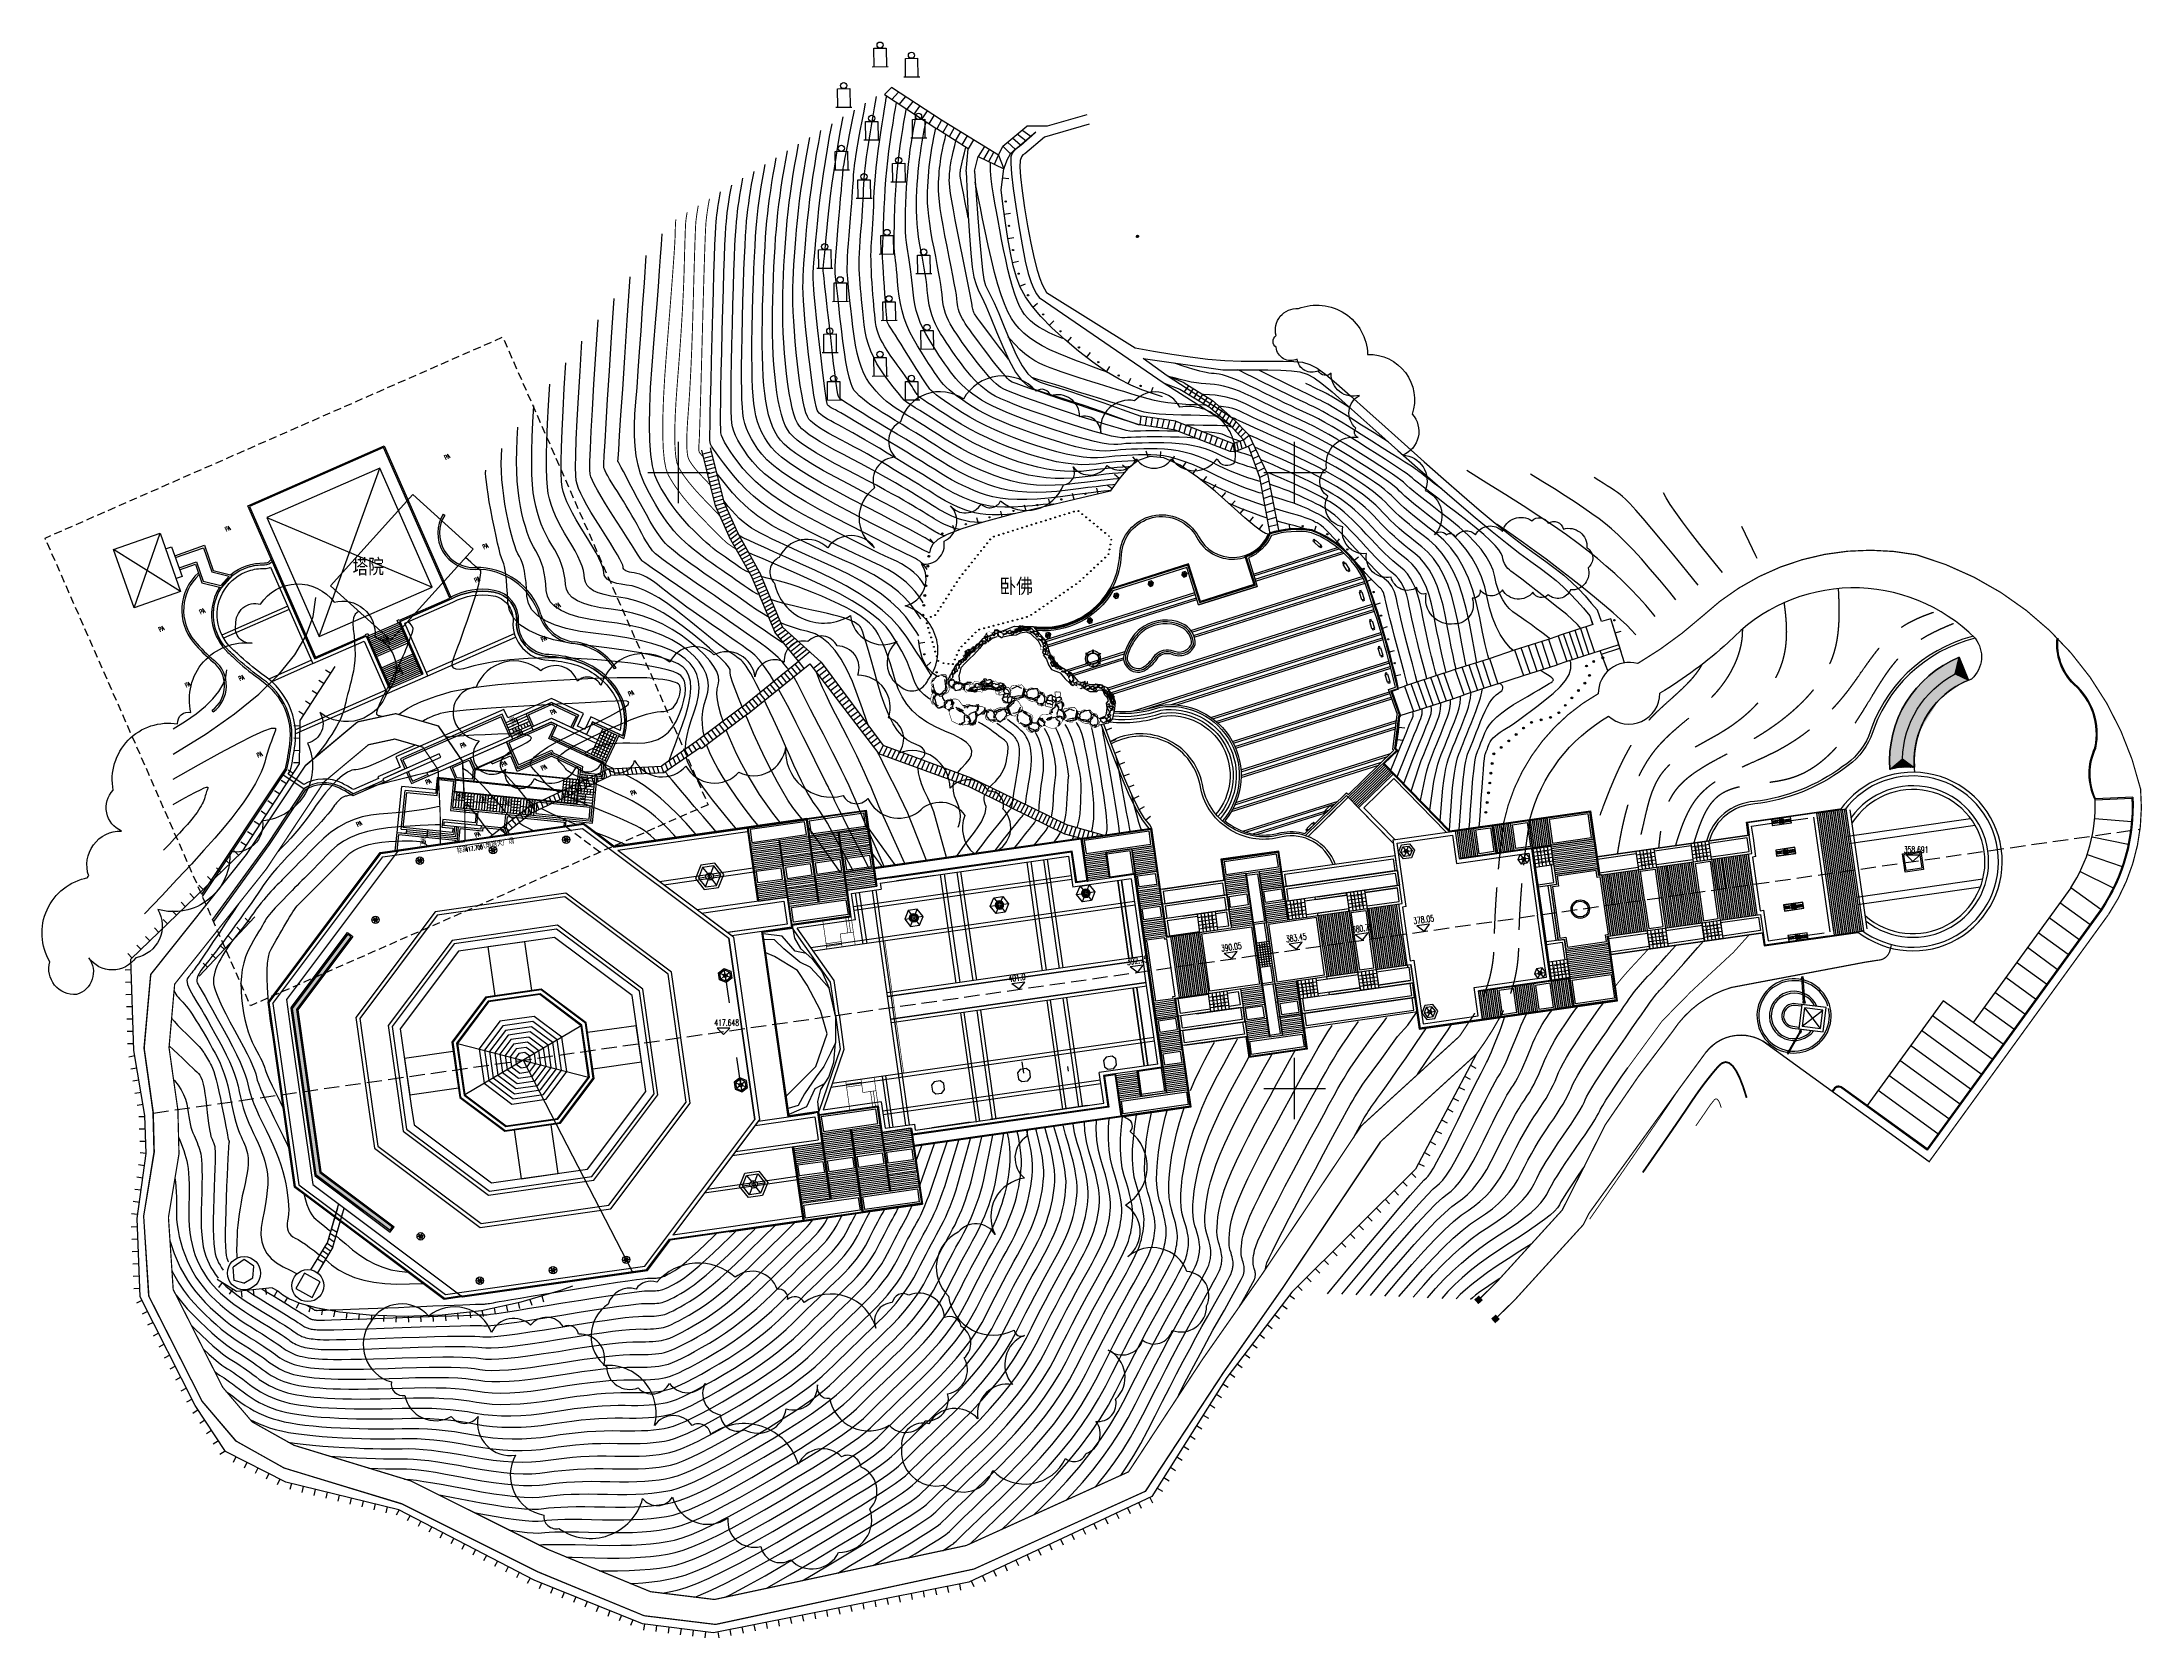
# Model space of a CAD drawing. Extents: x 351134 to 737836, y 2693212 to 3319468.
# Drawn here: x 396911 to 737836, y 2693212 to 2952302 of the extents above; entities that cross this region are included whole.
import ezdxf

# ---------------------------------------------------------------- set-up
doc = ezdxf.new("R2010")
doc.units = 0
doc.header["$PDSIZE"] = 0.2
for name, pattern in [('0', [1, 1]), ('DASH', [0.35, 0.25, -0.1]), ('DASHED', [19.05, 12.7, -6.35])]:
    doc.linetypes.add(name, pattern=pattern)
doc.layers.get('0').update_dxf_attribs({"linetype": 'CONTINUOUS'})
for name, color, linetype in [('00000实测标高', 6, 'CONTINUOUS'), ('00小品', 2, 'CONTINUOUS'), ('00景观层', 10, 'CONTINUOUS'), ('01佛教小品', 2, 'CONTINUOUS'), ('01小品', 2, 'CONTINUOUS'), ('2', 7, 'CONTINUOUS'), ('3', 3, 'CONTINUOUS'), ('5', 5, 'CONTINUOUS'), ('DGX', 8, 'CONTINUOUS'), ('DIM_SYMB', 3, 'CONTINUOUS'), ('DLSS', 4, 'CONTINUOUS'), ('DMTZ', 3, 'CONTINUOUS'), ('JMD', 6, 'CONTINUOUS'), ('PUB_TEXT', 7, 'CONTINUOUS'), ('SJW', 1, 'CONTINUOUS'), ('TK', 7, 'CONTINUOUS'), ('ZDH', 1, 'CONTINUOUS'), ('交通3', 1, '0'), ('原有道路', 7, 'CONTINUOUS'), ('地类界', 2, '0'), ('地貌3', 4, '0'), ('垣栅', 8, '0'), ('居民地', 4, '0'), ('工矿6', 3, '0'), ('房屋2', 8, '0'), ('景观层', 1, 'CONTINUOUS'), ('汉字层', 1, '0'), ('瓦', 8, 'CONTINUOUS'), ('石头', 4, 'CONTINUOUS'), ('绿化', 3, 'CONTINUOUS'), ('道路', 1, 'CONTINUOUS')]:
    doc.layers.add(name, color=color, linetype=linetype)
doc.styles.add('_TCH_DIM', font='txt.shx', dxfattribs={"width": 0.8, "height": 3.5, "bigfont": 'hztxt.shx'})
doc.styles.add('HZ', font='rs.shx', dxfattribs={"width": 0.8, "bigfont": 'hztxt.shx'})
doc.styles.add('TUKOU', font='simhei_0.ttf', dxfattribs={"width": 1.5})
doc.linetypes.add('FENCELINE2', pattern='A,6.35,-2.54,[132,ltypeshp.shx,S=2.54,R=0,X=-2.54,Y=0],-2.54,25.4', length=36.83)

# ---------------------------------------------------------------- blocks, each defined once
blk = doc.blocks.new('gc002')
at = {"const_width": 1}
blk.add_lwpolyline([(-0.5, 0), (0.5, 0)], dxfattribs=at)
blk = doc.blocks.new('石5')
at = {"layer": '石头', "linetype": 'Continuous'}
for p, q in [((-936, 59), (-963, 38)), ((-963, 38), (-963, -9)), ((-909, 106), (-936, 59)), ((-99, 379), (-31, 318)), ((-31, 318), (-4, 270)), ((-11, 141), (-24, 87)), ((-4, 270), (-11, 223)), ((-4, 196), (-11, 141)), ((-4, 393), (-4, 284)), ((-4, 284), (-4, 250)), ((-4, 250), (-4, 196)), ((57, 236), (71, 148)), ((71, 148), (78, 107)), ((78, 107), (125, 80)), ((99, 503), (174, 483)), ((166, 87), (146, 66)), ((146, 66), (187, 39)), ((166, 87), (241, 59)), ((174, 483), (215, 455)), ((181, 530), (222, 483)), ((187, 39), (241, -29)), ((188, 149), (188, 197)), ((215, 122), (188, 149)), ((283, 102), (215, 122)), ((222, 483), (344, 408)), ((241, 59), (309, 32)), ((241, -29), (316, 32)), ((263, 870), (256, 823)), ((256, 823), (276, 659)), ((338, 911), (263, 870)), ((276, 659), (269, 557)), ((269, 557), (297, 510)), ((365, 88), (283, 102)), ((297, 510), (365, 462)), ((309, 32), (384, 39)), ((316, 32), (377, 5)), ((331, 367), (419, 313)), ((426, 945), (338, 911)), ((365, 816), (426, 897)), ((433, 88), (365, 88)), ((377, 5), (418, 12)), ((378, 401), (433, 394)), ((384, 39), (439, 53)), ((392, 483), (446, 428)), ((419, 313), (460, 251)), ((535, 972), (426, 945)), ((426, 897), (487, 904)), ((446, 170), (433, 88)), ((439, 53), (473, 80)), ((440, 326), (501, 292)), ((446, 428), (487, 401)), ((460, 251), (446, 170)), ((487, 904), (549, 897)), ((522, 418), (692, 460)), ((603, 1013), (535, 972)), ((549, 897), (596, 884)), ((596, 884), (685, 884)), ((637, 1047), (603, 1013)), ((739, 1013), (637, 1047)), ((685, 884), (780, 877)), ((692, 460), (781, 453)), ((882, 952), (739, 1013)), ((780, 877), (876, 857)), ((781, 453), (808, 426)), ((828, 578), (807, 455)), ((808, 426), (842, 358)), ((862, 591), (828, 578)), ((916, 619), (862, 591)), ((876, 857), (910, 802)), ((896, 911), (882, 952)), ((978, 870), (896, 911)), ((923, 532), (903, 471)), ((903, 471), (903, 423)), ((903, 423), (903, 341)), ((903, 341), (930, 267)), ((910, 802), (951, 748)), ((944, 646), (916, 619)), ((937, 579), (923, 532)), ((930, 267), (964, 178)), ((964, 647), (937, 579)), ((978, 613), (937, 552)), ((937, 552), (937, 464)), ((937, 464), (944, 409)), ((957, 727), (944, 700)), ((964, 680), (944, 646)), ((944, 409), (978, 362)), ((951, 748), (957, 727)), ((985, 734), (964, 707)), ((964, 707), (964, 680)), ((998, 688), (964, 647)), ((964, 178), (1012, 110)), ((1087, 729), (978, 613)), ((978, 362), (1018, 321)), ((1025, 775), (985, 734)), ((1039, 729), (998, 688)), ((1012, 110), (1080, 69)), ((1018, 321), (1039, 280)), ((1141, 802), (1025, 775)), ((1100, 763), (1039, 729)), ((1039, 280), (1046, 246)), ((1046, 246), (1046, 185)), ((1046, 185), (1243, 83)), ((1080, 69), (1155, 69)), ((1107, 729), (1087, 729)), ((1236, 797), (1100, 763)), ((1230, 743), (1107, 729)), ((1148, 870), (1114, 850)), ((1168, 843), (1141, 802)), ((1216, 877), (1148, 870)), ((1155, 69), (1332, 83)), ((1311, 836), (1168, 843)), ((1271, 877), (1216, 877)), ((1318, 756), (1230, 743)), ((1243, 83), (1291, 56)), ((1291, 56), (1352, 8)), ((1393, 749), (1318, 756)), ((1332, 83), (1373, 56)), ((1352, 8), (1407, -26)), ((1373, 56), (1591, 15)), ((1468, 736), (1393, 749)), ((1591, 722), (1468, 736)), ((1700, 722), (1754, 627)), ((1747, 8), (1836, 56)), ((1774, -53), (1747, 8)), ((1754, 627), (1761, 593)), ((1761, 593), (1822, 539)), ((1822, 539), (1863, 450)), ((1836, 56), (1870, 103)), ((1863, 450), (1890, 389)), ((1890, 389), (1870, 253)), ((1870, 103), (1890, 144)), ((-1141, -753), (-1223, -713)), ((-1183, -562), (-1196, -603)), ((-1196, -603), (-1176, -657)), ((-1155, -514), (-1183, -562)), ((-1176, -657), (-1142, -711)), ((-1101, -473), (-1155, -514)), ((-1142, -711), (-1135, -739)), ((-1121, -808), (-1141, -753)), ((-1121, -793), (-1135, -739)), ((-1087, -460), (-1128, -562)), ((-1128, -562), (-1128, -603)), ((-1128, -603), (-1115, -643)), ((-1040, -827), (-1121, -793)), ((-1115, -643), (-1087, -691)), ((-1105, -346), (-1087, -460)), ((-1087, -460), (-1026, -480)), ((-1087, -691), (-1040, -745)), ((-1040, -745), (-992, -820)), ((-924, -909), (-1040, -827)), ((-1026, -480), (-992, -548)), ((-991, -71), (-1011, -43)), ((-992, -405), (-992, -467)), ((-992, -467), (-931, -528)), ((-992, -548), (-951, -548)), ((-992, -820), (-951, -875)), ((-957, -105), (-991, -71)), ((-963, -9), (-916, -98)), ((-916, -213), (-957, -105)), ((-951, -548), (-863, -548)), ((-951, -875), (-876, -902)), ((-931, -528), (-856, -521)), ((-863, -949), (-924, -909)), ((-800, -241), (-916, -213)), ((-876, -902), (-808, -922)), ((-863, -548), (-774, -535)), ((-822, -963), (-863, -949)), ((-856, -521), (-794, -473)), ((-829, -990), (-815, -1099)), ((-788, -1004), (-822, -963)), ((-815, -1099), (-808, -1181)), ((-808, -922), (-747, -936)), ((-650, -302), (-800, -241)), ((-794, -473), (-754, -426)), ((-706, -977), (-788, -1004)), ((-774, -535), (-713, -494)), ((-754, -426), (-720, -385)), ((-747, -936), (-706, -943)), ((-720, -385), (-706, -365)), ((-713, -494), (-658, -460)), ((-706, -943), (-651, -943)), ((-611, -943), (-706, -977)), ((-658, -460), (-617, -419)), ((-651, -943), (-611, -943)), ((-603, -336), (-650, -302)), ((-645, -548), (-638, -630)), ((-638, -630), (-597, -684)), ((-589, -370), (-603, -336)), ((-597, -684), (-597, -759)), ((-597, -759), (-597, -854)), ((-597, -854), (-590, -956)), ((-590, -956), (-577, -1045)), ((-528, -370), (-589, -370)), ((-577, -1045), (-563, -1113)), ((-563, -1113), (-481, -1174)), ((-495, -1113), (-549, -1038)), ((-466, -343), (-528, -370)), ((-399, -1154), (-495, -1113)), ((-344, -268), (-466, -343)), ((-311, -1051), (-345, -1085)), ((-276, -213), (-344, -268)), ((-269, -295), (-344, -356)), ((-291, -1126), (-331, -1154)), ((-316, -200), (-330, -261)), ((-248, -125), (-316, -200)), ((-236, -888), (-311, -1051)), ((-167, -145), (-276, -213)), ((-236, -643), (-270, -589)), ((-207, -254), (-269, -295)), ((-126, -30), (-248, -125)), ((-202, -718), (-236, -643)), ((-182, -766), (-236, -888)), ((-229, -460), (-182, -541)), ((-167, -200), (-207, -254)), ((-175, -698), (-202, -718)), ((-182, -541), (-175, -698)), ((-182, -711), (-182, -766)), ((-133, -186), (-167, -200)), ((-126, -166), (-133, -186)), ((-105, -98), (-126, -166)), ((-112, -536), (-92, -441)), ((-17, -30), (-105, -98)), ((1407, -26), (1522, -53)), ((1522, -53), (1570, -74)), ((1570, -74), (1631, -80)), ((1631, -80), (1679, -74)), ((1679, -74), (1774, -53)), ((-808, -1249), (-849, -1310)), ((-849, -1310), (-829, -1371)), ((-829, -1371), (-788, -1426)), ((-808, -1181), (-767, -1269)), ((-788, -1426), (-747, -1466)), ((-767, -1269), (-733, -1358)), ((-747, -1466), (-706, -1473)), ((-733, -1358), (-686, -1453)), ((-706, -1473), (-645, -1494)), ((-686, -1453), (-638, -1487)), ((-645, -1494), (-590, -1494)), ((-481, -1174), (-393, -1208)), ((-331, -1154), (-399, -1154)), ((-393, -1208), (-345, -1201)), ((-345, -1201), (-284, -1188))]:
    blk.add_line(p, q, dxfattribs=at)
at = {"layer": '石头', "const_width": 30}
blk.add_lwpolyline([(-262, -1121), (-282, -1253), (-418, -1260), (-467, -1393), (-589, -1537), (-728, -1497), (-827, -1436), (-882, -1293), (-821, -1238), (-849, -1030), (-882, -946), (-1121, -808), (-1163, -742), (-1257, -685), (-1244, -631), (-1257, -583), (-1210, -536), (-1216, -474), (-1155, -413), (-1114, -393), (-1051, -48), (-1012, -22), (-1019, 53), (-665, 413), (-208, 406), (-99, 379), (10, 427), (99, 503), (157, 543), (173, 603), (214, 685), (207, 787), (234, 882), (275, 912), (359, 955), (520, 998), (569, 1110), (780, 1117), (869, 1096), (971, 1028), (1046, 1001), (1100, 879), (1196, 919), (1339, 865), (1441, 811), (1448, 777), (1574, 811), (1666, 790), (1740, 715), (1836, 661), (1848, 552), (1884, 442), (1904, 307), (1897, 178), (1884, 47), (1823, -118), (1674, -127), (1587, -108), (1570, -74), (1482, -111), (1180, -56), (999, -23), (869, 100), (847, 334), (762, 482), (515, 428), (501, 292), (508, 214), (493, 66), (440, 24), (442, -66), (393, -199), (283, -316), (123, -365), (38, -384), (-92, -441), (-112, -536), (-72, -686), (-112, -768), (-187, -836), (-291, -1051), (-262, -1121)], close=True, dxfattribs=at)
blk = doc.blocks.new('石6')
at = {"layer": '石头', "linetype": 'Continuous'}
for p, q in [((-841, 366), (-848, 312)), ((-848, 312), (-848, 203)), ((-848, 203), (-814, 114)), ((-821, 393), (-841, 366)), ((-800, 80), (-835, 114)), ((-814, 434), (-828, 427)), ((-828, 427), (-821, 393)), ((-760, 495), (-814, 434)), ((-814, 114), (-760, 73)), ((-753, 46), (-800, 80)), ((-719, 509), (-760, 495)), ((-760, 73), (-664, 12)), ((-739, 12), (-753, 46)), ((-712, -35), (-739, 12)), ((-651, 590), (-719, 577)), ((-719, 577), (-719, 543)), ((-719, 543), (-719, 509)), ((-712, 529), (-664, 529)), ((-664, 529), (-610, 522)), ((-664, 12), (-637, -29)), ((-603, 597), (-651, 590)), ((-637, 563), (-494, 522)), ((-583, 60), (-630, 46)), ((-610, 522), (-603, 482)), ((-460, 203), (-589, 114)), ((-589, 114), (-562, 67)), ((-480, 101), (-583, 60)), ((-508, 51), (-528, -24)), ((-494, 522), (-460, 482)), ((-426, 148), (-480, 101)), ((-460, 482), (-419, 427)), ((-433, 243), (-460, 203)), ((-399, 352), (-440, 298)), ((-440, 298), (-433, 243)), ((-351, 148), (-426, 148)), ((-419, 427), (-399, 352)), ((-419, 312), (-344, 312)), ((-331, 264), (-378, 277)), ((-296, 189), (-351, 148)), ((-344, 312), (-296, 312)), ((-296, 203), (-331, 264)), ((-296, 312), (-256, 305)), ((-208, 169), (-296, 203)), ((-256, 305), (-249, 264)), ((-249, 264), (-160, 250)), ((-99, 121), (-208, 169)), ((-160, 250), (-58, 223)), ((58, 107), (-99, 121)), ((-58, 223), (44, 148)), ((44, 148), (119, 80)), ((126, 5), (58, 107)), ((119, 80), (167, 73)), ((173, -35), (126, 5)), ((167, 73), (221, -69)), ((262, 10), (235, -146)), ((296, 37), (262, 10)), ((364, 51), (296, 37)), ((310, -24), (350, 24)), ((350, 24), (364, 44)), ((419, 65), (364, 51)), ((480, 51), (419, 65)), ((555, 78), (480, 51)), ((534, -24), (786, 3)), ((657, 78), (555, 78)), ((759, 71), (657, 78)), ((882, 24), (759, 71)), ((-692, -83), (-712, -35)), ((-651, -76), (-692, -83)), ((-596, -63), (-651, -76)), ((-637, -29), (-596, -63)), ((-528, -24), (-542, -58)), ((-542, -58), (-535, -112)), ((-535, -112), (-494, -221)), ((-494, -221), (-487, -309)), ((-487, -309), (-317, -309)), ((-317, -309), (-181, -309)), ((-181, -309), (-92, -282)), ((-92, -282), (-4, -275)), ((-4, -275), (105, -180)), ((105, -180), (112, -37)), ((139, -241), (214, -187)), ((173, -309), (167, -337)), ((221, -69), (173, -35)), ((214, -248), (173, -309)), ((214, -187), (269, -105)), ((235, -146), (214, -248)), ((221, -384), (214, -432)), ((235, -323), (221, -384)), ((255, -255), (235, -323)), ((282, -187), (255, -255)), ((269, -105), (310, -24)), ((316, -112), (282, -187)), ((330, -58), (316, -112)), ((364, -17), (330, -58)), ((344, -405), (453, -473)), ((364, -17), (439, -3)), ((439, -3), (534, -24)), ((453, -473), (514, -507)), ((514, -507), (602, -541)), ((602, -541), (895, -425))]:
    blk.add_line(p, q, dxfattribs=at)
at = {"layer": '石头', "const_width": 30}
blk.add_lwpolyline([(-964, 257), (-944, 352), (-875, 441), (-814, 611), (-753, 618), (-622, 657), (-507, 582), (-418, 561), (-404, 453), (-282, 364), (-200, 357), (-98, 330), (25, 269), (59, 228), (113, 160), (229, 99), (297, 78), (365, 99), (488, 113), (549, 181), (706, 140), (862, 92), (971, -49), (978, -223), (929, -371), (952, -413), (945, -498), (876, -603), (740, -610), (665, -610), (474, -610), (413, -589), (338, -616), (215, -467), (188, -365), (120, -358), (38, -297), (-9, -324), (-71, -378), (-221, -378), (-316, -338), (-418, -338), (-500, -331), (-547, -249), (-602, -154), (-684, -106), (-779, -72), (-806, -66), (-820, -18), (-861, 36), (-840, 91)], close=True, dxfattribs=at)
blk = doc.blocks.new('A$C3C1B16A1')
at = {"layer": '石头', "linetype": 'Continuous', "const_width": 90}
blk.add_lwpolyline([(1427, 1117), (1342, 1033), (1237, 844), (1279, 802), (1658, 718), (1784, 655), (1742, 487), (1658, 340), (1532, 67), (1363, 46), (1174, 109), (1027, 235), (1006, 382), (943, 277), (837, 172), (627, 172), (248, 298), (206, 466), (227, 802), (269, 1054), (501, 1159), (606, 1180), (606, 1327), (564, 1475), (311, 1559), (59, 1769), (375, 2273), (564, 2483), (816, 2399), (1090, 2315), (1174, 2105), (1406, 1979), (1658, 1811), (1679, 1496), (1637, 1201)], close=True, dxfattribs=at)
at = {"layer": '石头', "linetype": 'Continuous'}
for points in [[(774, 2147), (1006, 2168), (1153, 2000), (1006, 1685), (901, 1496), (585, 1454), (396, 1643), (585, 1853), (732, 2168)], [(585, 1054), (880, 886), (985, 760), (1006, 487), (922, 340), (774, 214), (648, 298), (543, 424), (480, 571), (501, 1033)], [(964, 1327), (1174, 1264), (1363, 1117), (1216, 949), (1132, 844), (922, 886), (627, 1033), (690, 1138), (858, 1201), (858, 1391)], [(1174, 1895), (1384, 1895), (1490, 1685), (1574, 1559), (1553, 1243), (1427, 1201), (1321, 1180)]]:
    blk.add_spline(points, degree=3, dxfattribs=at)
blk = doc.blocks.new('gergerg')
at = {"layer": '00景观层', "color": 250, "const_width": 100, "elevation": 0}
blk.add_lwpolyline([(1456201, 2311142), (1455928, 2311227), (1455612, 2311253), (1455569, 2311479), (1455589, 2311589), (1455439, 2311749), (1455279, 2311839), (1455139, 2311819), (1455069, 2311929), (1455229, 2312069), (1455319, 2312129), (1455479, 2312269), (1455534, 2312408), (1455570, 2312595), (1455490, 2312857), (1455579, 2313110), (1455853, 2313205), (1456087, 2313185), (1456258, 2313205), (1456355, 2313382), (1456369, 2313444), (1456515, 2313433), (1456587, 2313377), (1456536, 2313483), (1456606, 2313562), (1456747, 2313648), (1456935, 2313992), (1457570, 2313945), (1457923, 2313789), (1458096, 2313571), (1458327, 2313557), (1458452, 2313529), (1458542, 2313566), (1458648, 2313559), (1458822, 2313615), (1458951, 2313658), (1459040, 2313798), (1459161, 2313853), (1459367, 2313830), (1459409, 2313729), (1459563, 2313757), (1459628, 2313828), (1459631, 2313917), (1459589, 2313979), (1459499, 2314069), (1459569, 2314189), (1459789, 2314229), (1459969, 2314249), (1460199, 2314189), (1460309, 2314009), (1460289, 2313869), (1460399, 2313759), (1460719, 2313759), (1460869, 2313799), (1461079, 2313849), (1461349, 2313799), (1461569, 2313669), (1461639, 2313489), (1461749, 2313329), (1461979, 2313329), (1461959, 2313189), (1462017, 2313127), (1462017, 2313127), (1462085, 2313127), (1462178, 2313133), (1462315, 2313245), (1462594, 2313257), (1462650, 2313140), (1462749, 2313034), (1462858, 2312927), (1462985, 2312810), (1463030, 2312687), (1463157, 2312687), (1463265, 2312672), (1463339, 2312579), (1463442, 2312530), (1463511, 2312535), (1463629, 2312539), (1463669, 2312599), (1463979, 2312529), (1464139, 2312499), (1464329, 2312429), (1464479, 2312359), (1464599, 2312269), (1464689, 2312129), (1464709, 2311939), (1464619, 2311759), (1464669, 2311689), (1464789, 2311669), (1465069, 2311659), (1465159, 2311449), (1465099, 2311339), (1465079, 2311199), (1465069, 2311099), (1464919, 2311019), (1464822, 2310896), (1464787, 2310756), (1464780, 2310539), (1464632, 2310259), (1464429, 2310119), (1464058, 2310042), (1463799, 2310105), (1463498, 2309902), (1463203, 2309874), (1463105, 2309713), (1462867, 2309608), (1462496, 2309587), (1462265, 2309902), (1462349, 2310392), (1462180, 2310553), (1462029, 2310909), (1461959, 2310969), (1461819, 2310969), (1461619, 2310979), (1461459, 2311029), (1461189, 2311129), (1460969, 2311229), (1460819, 2311279), (1460589, 2311349), (1460369, 2311349), (1460259, 2311309), (1460059, 2311289), (1459819, 2311249), (1459629, 2311189), (1459429, 2311149), (1459149, 2311209), (1458943, 2311139), (1458614, 2310722), (1458373, 2310791), (1458201, 2310928), (1458107, 2311027), (1457991, 2311023), (1457844, 2311097), (1457747, 2311166), (1457624, 2311182), (1457465, 2311054), (1457299, 2311043), (1457167, 2311035), (1456931, 2310915), (1456796, 2311008), (1456769, 2311079), (1456579, 2311089), (1456449, 2311169), (1456341, 2311176), (1456171, 2311117)], dxfattribs=at)
at = {"layer": '00景观层', "color": 250}
blk.add_lwpolyline([(1456605, 2311073), (1456331, 2311340, 0.3713949), (1456185, 2311349, -0.254514), (1456010, 2311323, 0.1084894), (1455889, 2311339, -0.1084894), (1455686, 2311365, -0.5122153), (1455642, 2311518, 0.1986585), (1455355, 2311752, 0.0431955), (1455227, 2311778, -0.8400875), (1455216, 2311983, 0.1280811), (1455498, 2312285, -0.4482539), (1455615, 2312313, 0.1005322), (1455985, 2312479, 0.0562248), (1456359, 2312410, -0.1486816), (1456563, 2312332, 0.5937566), (1456794, 2312433, -0.0566769), (1456873, 2312765, 0.0475555), (1456886, 2312816, 0.2635448), (1457068, 2313134, 0.0687372), (1457338, 2313324, 0.0366568), (1457978, 2313269, 0.3376056), (1458122, 2313089, 0.0332162), (1458643, 2313111, -0.1515589), (1458567, 2313377, -0.3257312), (1458618, 2313444, -0.1492797), (1458889, 2313442, -0.0784856), (1459047, 2313698, -0.3319446), (1459262, 2313746, 0.0099395), (1459482, 2313653), (1459672, 2313718), (1459698, 2313871), (1459469, 2314077), (1459711, 2314229), (1459885, 2314239, -0.3191407), (1460228, 2314082), (1460253, 2313882), (1460530, 2313801), (1460799, 2313787), (1460986, 2313881), (1461388, 2313834), (1461510, 2313550, 0.4477972), (1461912, 2313358), (1461941, 2313228), (1461712, 2313074, 0.065249), (1461611, 2312706), (1461752, 2312667), (1461892, 2312628, 0.1886486), (1462328, 2312671), (1462429, 2312509), (1462594, 2312316), (1462809, 2312314), (1463124, 2312322), (1463482, 2312432), (1463608, 2312590), (1463967, 2312539, -0.062162), (1464630, 2312276, -0.2386873), (1464678, 2311841, -0.1190424), (1464627, 2311764), (1464742, 2311687), (1465047, 2311679), (1465111, 2311458), (1465110, 2311223), (1464904, 2311046), (1464501, 2310978), (1464568, 2310690), (1464340, 2310550), (1463882, 2310618), (1463811, 2310517), (1463594, 2310569), (1463363, 2310468), (1463137, 2310485), (1462773, 2310421), (1462646, 2310550), (1462340, 2310654), (1462169, 2310862), (1461951, 2310989), (1461650, 2310991), (1461276, 2311092), (1461056, 2311208), (1460621, 2311310), (1460130, 2311319), (1459785, 2311261), (1459628, 2311185), (1459590, 2311134), (1458964, 2311204), (1458734, 2311395), (1458709, 2311600), (1458322, 2311603), (1457961, 2311532), (1457480, 2311558), (1457171, 2311342), (1456951, 2311101)], format="xyb", close=True, dxfattribs=at)
for points in [[(1457070, 2312776), (1457041, 2312729), (1457009, 2312643), (1456965, 2312559), (1456953, 2312409), (1457027, 2312391), (1457095, 2312298), (1457181, 2312278), (1457256, 2312272)], [(1461243, 2313430), (1461335, 2313166), (1461313, 2313024), (1461070, 2312940), (1460955, 2312775), (1460585, 2312783), (1460423, 2312817), (1460257, 2312922), (1460161, 2313012), (1459948, 2313050), (1459763, 2313044), (1459515, 2313032), (1459322, 2312935), (1459062, 2312894), (1458880, 2312939), (1458779, 2312957), (1458557, 2313006), (1458346, 2312897), (1457837, 2312900)], [(1457998, 2312837), (1457998, 2312837), (1457998, 2312837), (1458295, 2312785), (1458481, 2312759), (1458594, 2312605), (1458589, 2312544), (1458750, 2312367), (1458812, 2312372), (1458889, 2312304), (1458884, 2312120), (1458807, 2312054), (1458688, 2311981), (1458637, 2311728), (1458490, 2311678), (1458398, 2311696)], [(1458722, 2311692), (1458845, 2311505), (1458930, 2311381), (1458993, 2311304), (1459125, 2311283), (1459276, 2311374), (1459392, 2311416), (1459467, 2311575), (1459534, 2311651), (1459593, 2311739), (1459532, 2311878), (1459547, 2312072), (1459571, 2312244), (1459382, 2312454), (1459246, 2312691), (1459060, 2312675), (1458844, 2312805)], [(1458866, 2312936), (1459006, 2312970), (1458985, 2313085), (1459022, 2313297), (1459043, 2313435), (1459134, 2313392), (1459242, 2313459), (1459677, 2313457), (1459838, 2313555), (1459873, 2313684), (1460149, 2313652)], [(1459256, 2312666), (1459341, 2312690), (1459494, 2312678), (1459798, 2312623), (1459861, 2312505), (1460102, 2312434), (1460307, 2312496), (1460535, 2312541), (1460535, 2312541), (1460681, 2312604)], [(1461531, 2313316), (1461576, 2313240), (1461613, 2313053), (1461543, 2312945), (1461516, 2312865), (1461335, 2312787), (1461135, 2312731), (1460936, 2312685), (1460771, 2312678), (1460662, 2312604), (1460477, 2312598), (1460171, 2312633), (1460146, 2312706), (1460010, 2312810), (1459984, 2312863)], [(1461583, 2312670), (1461550, 2312412), (1461509, 2312292), (1461526, 2312116), (1461576, 2311969), (1461678, 2311950), (1461746, 2311904), (1461901, 2311622)], [(1455830, 2312155), (1455789, 2312108), (1455669, 2312030), (1455602, 2311972), (1455549, 2311939), (1455594, 2311873), (1455664, 2311804), (1455722, 2311737), (1455808, 2311718), (1455903, 2311647), (1455977, 2311629), (1456053, 2311636), (1456105, 2311657)], [(1456007, 2312329), (1455967, 2312295), (1455924, 2312235), (1455956, 2312158), (1455935, 2312059), (1455916, 2311973), (1455950, 2311920), (1456032, 2311850), (1456078, 2311797), (1456110, 2311731), (1456152, 2311628), (1456212, 2311585), (1456297, 2311553), (1456393, 2311496), (1456547, 2311534), (1456615, 2311604), (1456976, 2311683), (1457338, 2311667)], [(1456444, 2311470), (1456632, 2311368), (1456791, 2311348), (1456865, 2311389), (1456983, 2311518), (1457181, 2311607), (1457296, 2311604), (1457466, 2311736), (1457495, 2311861), (1457520, 2311906)], [(1457222, 2312311), (1457292, 2312255), (1457427, 2312219), (1457541, 2312235), (1457739, 2312370), (1458230, 2312256), (1458357, 2312283), (1458457, 2312438)], [(1457783, 2311654), (1457856, 2311623), (1457945, 2311629), (1458010, 2311661), (1458098, 2311667), (1458199, 2311734), (1458324, 2311739)], [(1458953, 2312597), (1459011, 2312418), (1459092, 2312278), (1459104, 2312164), (1459025, 2312078), (1458956, 2311981), (1458775, 2311913), (1458687, 2311837), (1458651, 2311768)], [(1459532, 2311986), (1459502, 2311876), (1459402, 2311771), (1459334, 2311694), (1459221, 2311569), (1459022, 2311647), (1458969, 2311616), (1458842, 2311589), (1458821, 2311741), (1458685, 2311767)], [(1459559, 2312218), (1459915, 2312127), (1460419, 2312025), (1461135, 2312056), (1461524, 2312238)], [(1459582, 2311717), (1459888, 2311630), (1460415, 2311651), (1461328, 2311491), (1461638, 2311466)], [(1460142, 2312347), (1460384, 2312276), (1460535, 2312244), (1460579, 2312281), (1460865, 2312259), (1460934, 2312346), (1461168, 2312317), (1461414, 2312308), (1461456, 2312448), (1461464, 2312550)], [(1460450, 2311461), (1460742, 2311512), (1460928, 2311498), (1461142, 2311518)], [(1461515, 2312107), (1461373, 2311995), (1461347, 2311935), (1461409, 2311807), (1461587, 2311721), (1461633, 2311522), (1461645, 2311408), (1461840, 2311280), (1462013, 2311123), (1462127, 2311134), (1462329, 2311087)], [(1463431, 2312297), (1463391, 2311950), (1463269, 2311682), (1463156, 2311496), (1463081, 2311465), (1462943, 2311427), (1462811, 2311292), (1462483, 2311318), (1462309, 2311429), (1462192, 2311487), (1462071, 2311509), (1461872, 2311610)], [(1462090, 2311483), (1462152, 2311429), (1462293, 2311336), (1462386, 2311262), (1462484, 2311254), (1462678, 2311206), (1462907, 2311172), (1463073, 2311191), (1463252, 2311375), (1463399, 2311477)], [(1463399, 2311477), (1463482, 2311446), (1463580, 2311304), (1463683, 2311211), (1463674, 2310943), (1463620, 2310886), (1463545, 2310856), (1463447, 2310851), (1463273, 2310816), (1463133, 2310742), (1462756, 2310760), (1462451, 2310759), (1462278, 2310902)], [(1464269, 2312312), (1464367, 2312170), (1464371, 2312060), (1464324, 2311930), (1464196, 2311855), (1464128, 2311763), (1464051, 2311720), (1463823, 2311762), (1463735, 2311733), (1463635, 2311704), (1463313, 2311605)], [(1464466, 2311704), (1464588, 2311579), (1464579, 2311465), (1464615, 2311297), (1464575, 2311201), (1464473, 2311160), (1464305, 2311124), (1464224, 2310933), (1464142, 2310939), (1463974, 2310903), (1463812, 2310735), (1463648, 2310748)], [(1464334, 2311890), (1464334, 2311890), (1464334, 2311890), (1464298, 2311671), (1464258, 2311576), (1464168, 2311484), (1464096, 2311407), (1463814, 2311380), (1463778, 2311350), (1463774, 2311301), (1463765, 2311186), (1463662, 2311128)]]:
    blk.add_lwpolyline(points, dxfattribs=at)
blk = doc.blocks.new('hrththh')
at = {"layer": '瓦'}
h = blk.add_hatch(dxfattribs=at)
h.set_pattern_fill('ANSI33', color=256, scale=600, style=0)
h.set_pattern_definition([(135, (1657657.03, 2146014.12), (106.06602, 106.06602), []), (135, (1657550.97, 2146014.12), (106.06602, 106.06602), [75, -37.5])])
h.paths.add_polyline_path([(1526935, 2243631), (1526985, 2243681), (1527535, 2243681), (1527585, 2243631), (1527585, 2243081), (1527535, 2243031), (1526985, 2243031), (1526935, 2243081)])
at = {"layer": '2', "flags": 128}
blk.add_lwpolyline([(1526935, 2243081), (1526935, 2243631), (1526985, 2243681), (1527535, 2243681), (1527585, 2243631), (1527585, 2243081), (1527535, 2243031), (1526985, 2243031), (1526935, 2243081)], dxfattribs=at)
at = {"layer": '3'}
for p, q in [((1527090, 2244616), (1527430, 2244616)), ((1527090, 2243706), (1527090, 2244616)), ((1527430, 2243706), (1527430, 2244616)), ((1527090, 2243006), (1527090, 2242096)), ((1527090, 2242096), (1527430, 2242096)), ((1527430, 2243006), (1527430, 2242096))]:
    blk.add_line(p, q, dxfattribs=at)
at = {"layer": '5', "color": 11}
for p, q in [((1527060, 2243706), (1527060, 2244796)), ((1527060, 2244796), (1527460, 2244796)), ((1527090, 2244429), (1527430, 2244429)), ((1527090, 2244250), (1527430, 2244250)), ((1527090, 2244188), (1527430, 2244188)), ((1527090, 2243990), (1527430, 2243990)), ((1527460, 2243706), (1527460, 2244796)), ((1527060, 2243006), (1527060, 2241916)), ((1527060, 2241916), (1527460, 2241916)), ((1527090, 2242723), (1527430, 2242723)), ((1527090, 2242524), (1527430, 2242524)), ((1527090, 2242463), (1527430, 2242463)), ((1527090, 2242284), (1527430, 2242284)), ((1527460, 2243006), (1527460, 2241916))]:
    blk.add_line(p, q, dxfattribs=at)
for points in [[(1526760, 2244936), (1526760, 2241776), (1527760, 2241776), (1527760, 2244936)], [(1526785, 2244911), (1526785, 2241801), (1527735, 2241801), (1527735, 2244911)]]:
    blk.add_lwpolyline(points, close=True, dxfattribs=at)
at = {"layer": '5', "color": 11, "flags": 128}
blk.add_lwpolyline([(1526910, 2243081), (1526910, 2243641), (1526974, 2243706), (1527545, 2243706), (1527610, 2243641), (1527610, 2243071), (1527545, 2243006), (1526974, 2243006), (1526917, 2243063)], dxfattribs=at)
blk = doc.blocks.new('gehjj')
at = {"layer": '01佛教小品', "color": 11, "linetype": 'Continuous'}
for p, q in [((563632, 2769762), (564438, 2769877)), ((564191, 2771154), (564693, 2770514)), ((564558, 2768582), (564861, 2769337)), ((565372, 2770611), (565676, 2771366)), ((565541, 2769434), (566043, 2768794)), ((566602, 2770186), (565796, 2770071))]:
    blk.add_line(p, q, dxfattribs=at)
at = {"layer": '01佛教小品', "color": 11, "linetype": 'Continuous', "flags": 128}
blk.add_lwpolyline([(566602, 2770186), (565676, 2771366), (564191, 2771154), (563632, 2769762), (564558, 2768582), (566043, 2768794)], close=True, dxfattribs=at)
at = {"layer": '01佛教小品', "color": 11, "linetype": 'Continuous'}
for radius in [686, 636, 486, 386, 186]:
    blk.add_circle((565117, 2769974), radius, dxfattribs=at)
blk = doc.blocks.new('gehjkk')
at = {"layer": 'DIM_SYMB'}
for points in [[(132401, -52730), (132401, -53330), (132321, -53330)], [(132401, -58030), (132401, -58630), (132321, -58630)], [(146301, -73452), (146301, -74052), (146221, -74052)], [(146301, -75402), (146301, -76002), (146221, -76002)], [(125919, -84248), (125623, -84770), (125554, -84730)], [(133311, -82287), (132789, -81991), (132828, -81922)], [(136617, -84160), (136095, -83864), (136135, -83795)], [(139924, -86032), (139402, -85737), (139441, -85667)], [(143230, -87905), (142708, -87610), (142748, -87540)], [(153253, -86519), (152958, -87041), (152888, -87002)], [(151726, -89217), (151430, -89739), (151360, -89700)]]:
    blk.add_hatch(color=7, dxfattribs=at).paths.add_polyline_path(points)
at = {"layer": '00小品'}
for p, q in [((148821, -38305), (148991, -38552)), ((126501, -74290), (126501, -75702)), ((126801, -74290), (126801, -75702)), ((164478, -72442), (164181, -72490)), ((126501, -75702), (126501, -76302)), ((126501, -76302), (144501, -76302)), ((126801, -75702), (126801, -76002)), ((126801, -76002), (129501, -76002)), ((129501, -75702), (129501, -76302)), ((144501, -75702), (129501, -75702)), ((143327, -78302), (143327, -80802)), ((139789, -78598), (143027, -78602)), ((143027, -78602), (143027, -80802)), ((131129, -82487), (130979, -82752)), ((130979, -82752), (150808, -93982)), ((131129, -82487), (131129, -82487)), ((152686, -84984), (149751, -90167)), ((152320, -85022), (151464, -86533)), ((150697, -93569), (154341, -87135)), ((154454, -87544), (155498, -88136)), ((154602, -87283), (155385, -87727)), ((155385, -87727), (156519, -85725)), ((155498, -88136), (156728, -85964)), ((150808, -93982), (153801, -88698)), ((153023, -89463), (153284, -89611))]:
    blk.add_line(p, q, dxfattribs=at)
at = {"layer": '00小品', "elevation": 366768, "flags": 128}
for points in [[(113237, -33430, -0.1803292), (119087, -33905, 0.2523492), (120300, -33837)], [(113533, -33661, -0.1732484), (118960, -34177, 0.2229133), (120302, -34176)], [(88079, -79428), (108908, -66049, 0.0235367), (111231, -62581, 0.2793728), (111210, -51042, -0.0337105), (108862, -46523, -0.0020667), (108073, -44696, -0.3204539), (110098, -35498, -0.0370046), (111044, -34764, -0.0370046)]]:
    blk.add_lwpolyline(points, format="xyb", dxfattribs=at)
at = {"layer": '00小品', "flags": 128}
for points in [[(113237, -33430), (113533, -33661)], [(144501, -76302), (144501, -71902), (126501, -71902), (126501, -73690)], [(144201, -75702), (144201, -72202), (126801, -72202), (126801, -73690)], [(148101, -76302), (148101, -73402)], [(148101, -73402), (152613, -73402), (155817, -77048)], [(148401, -75702), (148401, -73702)], [(148401, -73702), (152477, -73702), (155393, -77020)], [(121199, -82609), (124895, -76083)], [(122017, -82383), (125122, -76901)], [(129751, -78833), (124895, -76083)], [(129455, -79355), (125122, -76901)], [(130736, -77093), (129455, -79355)], [(151725, -86681), (136918, -78295), (143327, -78302)], [(136930, -76302), (144408, -76302), (148101, -76302), (151301, -76302), (156608, -82342)], [(148101, -75702), (151572, -75702), (155409, -80068)], [(150260, -78602), (150485, -78404)], [(156954, -85766), (150485, -78404)], [(152439, -76688), (157059, -81946)], [(155393, -77020), (153891, -78340)], [(155817, -77048), (154089, -78566)], [(149139, -81402), (143027, -81402), (143027, -80502)], [(149275, -81102), (143327, -81102), (143327, -80802), (149275, -80802)], [(149139, -81402), (152320, -85022)], [(149275, -81102), (149275, -80802)], [(149275, -81102), (152686, -84984)], [(150260, -78602), (156519, -85725)], [(157241, -79124), (157467, -78926)], [(157241, -79124), (160211, -82504)], [(157467, -78926), (161034, -82986)], [(122017, -82383), (122800, -82826)], [(122504, -83348), (122800, -82826)], [(131129, -82487), (150958, -93717)], [(156608, -82342), (157059, -81946)], [(160635, -82532), (156728, -85964)], [(160211, -82504), (156756, -85540)], [(160409, -82730), (161038, -83445)], [(129457, -87972), (130688, -85799)], [(134128, -87058), (137442, -88935)], [(137442, -90199), (137442, -88935), (138524, -87025)], [(138001, -86730), (138152, -86464)], [(153801, -88698), (154602, -87283)]]:
    blk.add_lwpolyline(points, dxfattribs=at)
at = {"layer": '00小品', "elevation": 366768, "flags": 128}
blk.add_lwpolyline([(110795, -34570), (111044, -34764)], dxfattribs=at)
at = {"layer": '00小品', "flags": 128}
for points in [[(161034, -82986, 0.234988), (162805, -75116, 0.1587682), (158848, -68737, 0.0622246), (155190, -66359, -0.4218367), (152756, -59021, 0.3831375), (151253, -53222, 0.1645749), (144500, -51432)], [(122565, -73991), (117158, -73991, 0.0251199), (115753, -72105, 0.2684746), (110150, -70023), (101234, -75805), (88079, -83522)]]:
    blk.add_lwpolyline(points, format="xyb", dxfattribs=at)
for points in [[(122565, -74291), (132565, -74290), (132564, -73690), (122564, -73691)], [(128907, -84101), (134128, -87058), (133832, -87580), (128611, -84623)]]:
    blk.add_lwpolyline(points, close=True, dxfattribs=at)
at = {"layer": '00小品'}
blk.add_lwpolyline([(139789, -78598), (139790, -78298)], dxfattribs=at)
at = {"layer": '00小品', "color": 2, "flags": 128}
blk.add_lwpolyline([(121199, -82609), (122504, -83348)], dxfattribs=at)
at = {"layer": '00小品'}
for centre, radius, start, end in [((111191, -38810), 7896, 109.33974, 196.09302), ((152166, -43157), 5894, 124.58279, 248.03215), ((125788, -34598), 23088, 196.09302, 207.22298), ((100594, -47559), 5244, 282.62514, 27.22298), ((146014, -58408), 10551, 353.60553, 68.03215), ((163129, -60326), 6671, 173.60553, 239.9207), ((155254, -73923), 9042, 9.1215, 59.9207)]:
    blk.add_arc(centre, radius, start, end, dxfattribs=at)
at = {"layer": '00景观层'}
for p, q in [((96751, -32035), (105485, -22670)), ((104728, -32641), (97508, -22064)), ((122400, -27325), (142400, -48432)), ((122401, -48432), (142399, -27324))]:
    blk.add_line(p, q, dxfattribs=at)
at = {"layer": '00景观层', "color": 250}
for p, q in [((119700, -41832), (108029, -41832)), ((119700, -42432), (108078, -42432)), ((101740, -52676), (101674, -52384)), ((119700, -51432), (112117, -51432)), ((119700, -52032), (112407, -52032)), ((128800, -61332), (112533, -61332)), ((128800, -60732), (112764, -60732)), ((136003, -60732), (151601, -60732)), ((136003, -61332), (151553, -61332)), ((145101, -75402), (145101, -74752)), ((145601, -75402), (145601, -74752)), ((146101, -75402), (146101, -74752)), ((146301, -74752), (146301, -74302)), ((146601, -75402), (146601, -74752)), ((147101, -75402), (147101, -74752)), ((147601, -75402), (147601, -74752)), ((134616, -83026), (135051, -83273)), ((137923, -84899), (138358, -85145)), ((141229, -86771), (141664, -87018)), ((151073, -88847), (151492, -88108)), ((151508, -89094), (151927, -88354)), ((151943, -89340), (152362, -88600)), ((152145, -88476), (152367, -88085)), ((149973, -89776), (152148, -91008)), ((150194, -89384), (152370, -90616)), ((150416, -88992), (152591, -90224)), ((152378, -89586), (152797, -88847))]:
    blk.add_line(p, q, dxfattribs=at)
at = {"layer": '00景观层', "color": 7}
for p, q in [((130736, -77093), (129751, -78833)), ((144501, -76302), (144501, -75702)), ((133347, -78571), (132361, -80311)), ((148564, -87189), (133347, -78571)), ((150638, -88601), (152813, -89833)), ((149751, -90167), (151926, -91399))]:
    blk.add_line(p, q, dxfattribs=at)
at = {"layer": '00景观层', "color": 20}
for p, q in [((129696, -79032), (129739, -79056)), ((132299, -80219), (132323, -80176))]:
    blk.add_line(p, q, dxfattribs=at)
at = {"layer": '00景观层', "color": 4, "linetype": 'DASHED', "ltscale": 100, "flags": 128}
blk.add_lwpolyline([(169225, -98800), (88079, -98800), (88079, -15886), (169225, -15886)], close=True, dxfattribs=at)
at = {"layer": '00景观层', "color": 6, "flags": 128}
for points in [[(97508, -22064), (105485, -22670), (104728, -32641), (96751, -32035)], [(142400, -48432), (142399, -27324), (122400, -27325), (122401, -48432)]]:
    blk.add_lwpolyline(points, close=True, dxfattribs=at)
blk.add_lwpolyline([(105281, -25357), (106318, -25420), (105934, -30537), (104894, -30458)], dxfattribs=at)
at = {"layer": '00景观层', "color": 250, "flags": 128}
for points in [[(106178, -27272), (110988, -27646), (110647, -31793), (112954, -33590)], [(106039, -29067), (109046, -29301), (108774, -32616), (111086, -34417)], [(129600, -51830), (135203, -51830)], [(129600, -52130), (135203, -52130)], [(129600, -52430), (135203, -52430)], [(129600, -52730), (135203, -52730)], [(129600, -53030), (135203, -53030)], [(129600, -53330), (135203, -53330)], [(129600, -53630), (135203, -53630)], [(129600, -53930), (135203, -53930)], [(129600, -54230), (135203, -54230)], [(129600, -54530), (135203, -54530)], [(129600, -54830), (135203, -54830)], [(129600, -57430), (135203, -57430)], [(129600, -57730), (135203, -57730)], [(129600, -58030), (135203, -58030)], [(129600, -58330), (135203, -58330)], [(129600, -58630), (135203, -58630)], [(129600, -58930), (135203, -58930)], [(129600, -59230), (135203, -59230)], [(129600, -59530), (135203, -59530)], [(129600, -59830), (135203, -59830)], [(129600, -60130), (135203, -60130)], [(129600, -60430), (135203, -60430)], [(148101, -73852), (144501, -73852)], [(148101, -74752), (144501, -74752)], [(136918, -78295), (135932, -80035), (133347, -78571), (133347, -76302), (136918, -76302), (136918, -78295)], [(135932, -80035), (136918, -78295)], [(136918, -78295), (136918, -76302)], [(148101, -75402), (144501, -75402)], [(148101, -75852), (144501, -75852)], [(131521, -82709), (132752, -80534)], [(131912, -82930), (133144, -80756)], [(132304, -83152), (133535, -80978)], [(133131, -83620), (134362, -81446)], [(133566, -83867), (134797, -81693)], [(133681, -81634), (134986, -82373)], [(158561, -80626), (155106, -83662)], [(158891, -81002), (155436, -84038)], [(157467, -78926), (155739, -80444)], [(159221, -81378), (155766, -84414)], [(159551, -81753), (156096, -84789)], [(159009, -83560), (157359, -81682)], [(159385, -83230), (157735, -81352)], [(159761, -82900), (158111, -81022)], [(120000, -85334), (121312, -83018), (129342, -87566)], [(122652, -83087), (129638, -87044), (130427, -85651)], [(132942, -82939), (134247, -83678)], [(133188, -82504), (134494, -83243)], [(133435, -82069), (134740, -82808)], [(133526, -86717), (134611, -84803)], [(134001, -84113), (135232, -81939)], [(134827, -84581), (136058, -82408)], [(135219, -84803), (136450, -82630)], [(135611, -85025), (136841, -82852)], [(136248, -84811), (137554, -85551)], [(136437, -85493), (137668, -83319)], [(136495, -84376), (137800, -85115)], [(136741, -83941), (138046, -84680)], [(136872, -85739), (138103, -83565)], [(136988, -83506), (138293, -84245)], [(137307, -85986), (138538, -83812)], [(138134, -86454), (139365, -84281)], [(138526, -86676), (139756, -84503)], [(138917, -86897), (140148, -84724)], [(139744, -87365), (140975, -85192)], [(157131, -85210), (155481, -83332)], [(157507, -84880), (155857, -83002)], [(157882, -84550), (156232, -82672)], [(159881, -82129), (156426, -85165)], [(158258, -84220), (156608, -82342)], [(158634, -83890), (156984, -82012)], [(129160, -87889), (129342, -87566)], [(129755, -88055), (130801, -86208)], [(134241, -87467), (133945, -87989), (130801, -86208)], [(134241, -87467), (137142, -89110)], [(137742, -90282), (137742, -89014), (138637, -87434), (146688, -91994), (146305, -92670)], [(139555, -86684), (140860, -87423)], [(139801, -86249), (141107, -86988)], [(140048, -85814), (141353, -86553)], [(140179, -87612), (141410, -85438)], [(140294, -85379), (141599, -86118)], [(140614, -87858), (141845, -85684)], [(141440, -88326), (142671, -86153)], [(141832, -88548), (143063, -86375)], [(142224, -88770), (143454, -86597)], [(147576, -88934), (149551, -85449)], [(147823, -88499), (149998, -89731)], [(148011, -89180), (149985, -85695)], [(148069, -88064), (150244, -89296)], [(148316, -87629), (150491, -88861)], [(148446, -89426), (150420, -85942)], [(148562, -87194), (150737, -88426)], [(148562, -87194), (150737, -88426)], [(148809, -86759), (150984, -87991)], [(148882, -89673), (150855, -86188)], [(149055, -86324), (151230, -87556)], [(149302, -85889), (151477, -87121)], [(149317, -89919), (151290, -86435)], [(150847, -88231), (153023, -89463)], [(151057, -87861), (153232, -89093)], [(151500, -87078), (153676, -88310)], [(151722, -86687), (153897, -87919)], [(151944, -86295), (154119, -87527)], [(137142, -90115), (137142, -89110)]]:
    blk.add_lwpolyline(points, dxfattribs=at)
at = {"layer": '00景观层', "color": 7, "flags": 128}
for points in [[(106202, -26973), (111311, -27370), (110959, -31656), (113237, -33430)], [(106016, -29366), (108722, -29576), (108461, -32753), (110795, -34570)], [(129400, -51432), (129404, -60732), (135403, -60732), (135403, -51532)], [(129600, -51530), (129604, -60732)], [(129600, -51530), (135203, -51530)], [(135203, -60732), (135203, -51532)], [(129600, -55130), (135203, -55130)], [(129600, -57130), (135203, -57130)], [(110150, -70023), (107980, -66645)], [(148101, -73402), (144501, -73402)], [(148101, -74302), (144501, -74302)], [(133347, -78571), (130736, -77093)], [(133347, -78571), (133347, -76302)], [(143327, -78302), (143327, -76302)], [(148101, -76302), (144501, -76302)], [(150485, -78404), (151988, -77084)], [(131129, -82487), (133346, -78572)], [(132361, -80312), (149751, -90167)], [(132696, -83374), (133927, -81200)], [(119703, -85251), (121199, -82609), (129751, -87453)], [(122800, -82826), (129525, -86635), (130166, -85504)], [(131650, -82788), (131653, -82783)], [(134436, -84359), (135667, -82186)], [(136002, -85246), (137233, -83074)], [(137742, -86232), (138973, -84059)], [(139309, -87119), (140539, -84946)], [(141049, -88105), (142280, -85931)], [(142615, -88992), (143845, -86820)], [(151279, -87470), (153454, -88702)], [(152166, -85903), (154341, -87135)], [(146603, -92753), (147097, -91881)]]:
    blk.add_lwpolyline(points, dxfattribs=at)
at = {"layer": '00景观层', "color": 4, "flags": 128}
blk.add_lwpolyline([(120300, -24324), (144500, -24324), (144500, -51432), (135403, -51432), (135403, -51532), (135003, -51532), (135003, -51132), (135403, -51132), (135403, -51232), (144300, -51232), (144300, -24530), (120500, -24530), (120500, -51232), (129400, -51232), (129400, -51132), (129800, -51132), (129800, -51532), (129400, -51532), (129400, -51432), (120300, -51432), (120303, -24324)], dxfattribs=at)
at = {"layer": '00景观层', "flags": 128}
blk.add_lwpolyline([(157467, -78926), (155739, -80444), (154089, -78566), (155817, -77048), (152613, -73402), (148101, -73402), (144501, -73402), (144501, -71902), (126501, -71902), (126501, -73690), (122564, -73691), (122565, -73991), (117158, -73991, 0.0251199), (115753, -72105, 0.2684746), (110150, -70023), (107980, -66645), (108908, -66049, 0.0235367), (111231, -62581, 0.2793728), (111210, -51042, -0.0337105), (108862, -46523, -0.0020667), (108073, -44696, -0.3617481), (111044, -34764, -0.1718525), (116291, -33449, -0.0859838), (118960, -34177, 0.2229133), (120302, -34176), (120300, -51432), (129400, -51432), (129400, -60732), (135403, -60732), (135403, -51432), (144500, -51432, -0.1645749), (151253, -53222, -0.1850115), (153115, -55833, -0.1850115), (152756, -59021, 0.4218367), (155190, -66359, -0.0622246), (158848, -68737, -0.1587682), (162805, -75116, -0.234988), (161034, -82986), (157467, -78926)], format="xyb", dxfattribs=at)
at = {"layer": '00景观层', "color": 250, "flags": 128}
blk.add_lwpolyline([(157521, -78079), (155793, -79597), (154935, -78620), (156663, -77102), (152885, -72802), (148101, -72802), (145101, -72802), (145101, -71302), (125901, -71303), (125901, -73090), (121964, -73091), (121964, -73391), (117475, -73391, 0.0217681), (116215, -71723, 0.2521211), (110447, -69377), (108809, -66826), (109325, -66494, 0.0241508), (111744, -62891, 0.2793728), (111723, -50730, -0.0337105), (109412, -46283, -0.0020667), (108625, -44461, -0.3617481), (111376, -35264, -0.1718525), (116234, -34046, -0.0859838), (118705, -34721, 0.1183017), (119702, -34925), (119700, -52032), (128800, -52032), (128800, -61332), (136003, -61332), (136003, -52032), (144520, -52032, -0.1650699), (150921, -53722, -0.1850115), (152534, -55984, -0.1850115), (152223, -58744, 0.4218367), (154928, -66899, -0.0622246), (158461, -69196, -0.1587682), (162222, -75259, -0.2127709), (160996, -82034)], format="xyb", close=True, dxfattribs=at)
at = {"layer": '00景观层', "color": 7, "elevation": 366768, "flags": 128}
blk.add_lwpolyline([(111044, -34764), (113533, -33661)], dxfattribs=at)
at = {"layer": '00景观层', "color": 250, "elevation": 366768, "flags": 128}
blk.add_lwpolyline([(111086, -34417), (112954, -33590)], dxfattribs=at)
blk.add_lwpolyline([(110795, -34570, 0.034018), (109897, -35276, 0.3204539), (107797, -44814, 0.0020667), (108587, -46644, 0.0337105), (110954, -51198, -0.2793728), (110974, -62426, -0.023225), (108700, -65826), (88079, -79071)], format="xyb", dxfattribs=at)
at = {"layer": '00景观层', "color": 250, "flags": 128}
for points in [[(161038, -83445, 0.2449855), (163096, -75045, 0.1587682), (159042, -68508, 0.0622246), (155322, -66090, -0.4218367), (153022, -59159, 0.3831375), (151419, -52972, 0.1641059), (144500, -51132, 0.1641059)], [(122565, -74291), (116997, -74291, 0.0268494), (115522, -72296, 0.2655891), (110260, -70309), (101392, -76060), (88079, -83870)]]:
    blk.add_lwpolyline(points, format="xyb", dxfattribs=at)
for points in [[(129757, -85617), (129412, -86226), (122426, -82270), (125235, -77310), (129568, -79764), (130850, -77502), (132937, -78685), (130570, -82866), (134199, -84921), (133413, -86309), (128794, -83692), (128202, -84737)], [(136618, -78216), (135819, -79626), (133647, -78396), (133647, -76602), (136618, -76602)], [(143627, -76602), (143627, -80502), (149575, -80502), (149575, -80989), (153052, -84947), (152574, -85790), (155272, -87318), (156152, -85763), (149837, -78574), (151565, -77056), (151165, -76602)], [(143959, -87228), (143024, -88878), (150584, -93160), (151518, -91511)]]:
    blk.add_lwpolyline(points, close=True, dxfattribs=at)
at = {"layer": '00景观层', "color": 20, "flags": 128}
for points in [[(129696, -79032), (130755, -77161), (148540, -87233)], [(129739, -79056), (130774, -77229), (148515, -87276)], [(132299, -80219), (149733, -90098)], [(132323, -80176), (149714, -90030)]]:
    blk.add_lwpolyline(points, dxfattribs=at)
for points in [[(149714, -90030), (151589, -86719), (136869, -78382, -0.7710545), (136918, -78195), (143327, -78202)], [(149733, -90098), (151657, -86700), (136893, -78339, -0.7710545), (136918, -78245), (143327, -78252)]]:
    blk.add_lwpolyline(points, format="xyb", dxfattribs=at)
at = {"layer": '00景观层', "color": 7, "linetype": 'DASHED', "ltscale": 100, "flags": 128}
blk.add_lwpolyline([(150012, -98800), (146603, -92753), (117370, -84601), (92189, -98800)], dxfattribs=at)
at = {"layer": '00景观层', "color": 7, "flags": 128}
blk.add_lwpolyline([(151725, -86681), (151725, -86681)], close=True, dxfattribs=at)
at = {"layer": '00景观层', "color": 250}
for centre, radius, start, end in [((111191, -38810), 8196, 108.40792, 196.09302), ((152166, -43157), 5594, 124.58279, 248.03215), ((125788, -34598), 23388, 196.09302, 207.22298), ((100594, -47559), 4944, 282.62514, 27.22298), ((146014, -58408), 10851, 353.60553, 68.03215), ((163129, -60326), 6371, 173.60553, 239.9207), ((155254, -73923), 9342, 9.1215, 59.9207)]:
    blk.add_arc(centre, radius, start, end, dxfattribs=at)
at = {"layer": 'DIM_SYMB', "color": 7}
for points in [[(132401, -54230), (132401, -52730)], [(132401, -59530), (132401, -58030)], [(146301, -74352), (146301, -73452)], [(146301, -76302), (146301, -75402)], [(131745, -81400), (133311, -82287)], [(125327, -85292), (125919, -84248)], [(135051, -83273), (136617, -84160)], [(138358, -85145), (139924, -86032)], [(141664, -87018), (143230, -87905)], [(152366, -88086), (153253, -86519)], [(150839, -90783), (151726, -89217)]]:
    blk.add_lwpolyline(points, dxfattribs=at)
at = {"layer": '景观层', "color": 7}
for points in [[(143327, -76302), (143327, -80802), (149275, -80802), (149275, -81102), (152686, -84984), (152166, -85903), (155385, -87727), (156519, -85725), (150260, -78602), (151988, -77084), (151301, -76302), (143327, -76302)], [(154341, -87135), (154602, -87283)]]:
    blk.add_lwpolyline(points, dxfattribs=at)
at = {"layer": 'PUB_TEXT', "style": '_TCH_DIM', "width": 0.564706}
for p in [(115410, -26785), (152703, -30437), (99007, -37345), (106220, -37391), (99282, -47355), (152556, -46228), (107691, -49858), (149145, -50634), (159400, -59746), (105384, -62441), (155181, -63788), (136243, -74304), (151822, -75261), (128698, -77477), (164602, -77574), (115665, -79230), (141123, -79766), (146801, -82903), (132550, -88524), (158458, -92505)]:
    blk.add_text('PA', height=743.7, dxfattribs=at).set_placement(p)
at = {"layer": 'PUB_TEXT', "color": 7, "style": '_TCH_DIM'}
for s, height, rotation, width, p in [('级', 700, 90, 0.8, (132201, -53152)), ('上', 700, 90, 0.8, (132201, -54272)), ('13', 595, 90, 0.564706, (132201, -53712)), ('级', 700, 90, 0.8, (132201, -58451)), ('上', 700, 90, 0.8, (132201, -59571)), ('13', 595, 90, 0.564706, (132201, -59011)), ('级', 700, 90.00201, 0.8, (146101, -73685)), ('下', 700, 90.00201, 0.8, (146101, -74581)), ('3', 595, 90.00201, 0.564706, (146101, -74021)), ('级', 700, 90.00201, 0.8, (146101, -75635)), ('下', 700, 90.00201, 0.8, (146101, -76531)), ('3', 595, 90.00201, 0.564706, (146101, -75971)), ('下', 700, 330.47538, 0.8, (131889, -81192)), ('5', 595, 330.47538, 0.564706, (132376, -81468)), ('级', 700, 330.47538, 0.8, (132668, -81634)), ('级', 700, 60.47538, 0.8, (124874, -85726)), ('下', 700, 330.47538, 0.8, (135342, -83207)), ('5', 595, 330.47538, 0.564706, (135829, -83483)), ('级', 700, 330.47538, 0.8, (136121, -83649)), ('下', 700, 330.47538, 0.8, (138648, -85080)), ('5', 595, 330.47538, 0.564706, (139136, -85356)), ('级', 700, 330.47538, 0.8, (139428, -85521)), ('下', 700, 60.47538, 0.8, (124433, -86506)), ('3', 595, 60.47538, 0.564706, (124709, -86019)), ('下', 700, 330.47538, 0.8, (141955, -86953)), ('5', 595, 330.47538, 0.564706, (142442, -87229)), ('级', 700, 330.47538, 0.8, (142734, -87394)), ('下', 700, 60.47538, 0.8, (152301, -87795)), ('5', 595, 60.47538, 0.564706, (152577, -87308)), ('级', 700, 60.47538, 0.8, (152742, -87015)), ('下', 700, 60.47538, 0.8, (150773, -90493)), ('5', 595, 60.47538, 0.564706, (151049, -90005)), ('级', 700, 60.47538, 0.8, (151215, -89713))]:
    blk.add_text(s, height=height, rotation=rotation, dxfattribs=dict(at, width=width)).set_placement(p)
at = {"layer": 'PUB_TEXT', "color": 250, "style": '_TCH_DIM'}
for s, height, width, p in [('标高', 875, 0.8, (128756, -89673)), ('417.700', 743.7, 0.564706, (130115, -90009)), ('八角塔大广场', 875, 0.8, (132426, -90580))]:
    blk.add_text(s, height=height, rotation=346.10445, dxfattribs=dict(at, width=width)).set_placement(p)

msp = doc.modelspace()

# ---------------------------------------------------------------- hatches: boundary and pattern name
h = msp.add_hatch()
h.set_pattern_fill('ANSI33', color=3, scale=20, style=0)
h.set_pattern_definition([(45, (202037.23, 2528473.1), (-89.80256, 89.80256), []), (45, (202127.03, 2528473.1), (-89.80256, 89.80256), [63.5, -31.75])])
h.paths.add_polyline_path([(438149, 2795264), (446989, 2807052), (446557, 2807376), (437583, 2795409), (441433, 2768467), (453400, 2759493), (453724, 2759925), (441936, 2768765)])
at = {"layer": '00景观层'}
h = msp.add_hatch(dxfattribs=at)
h.set_pattern_fill('弯瓦屋面', color=250, scale=100, angle=80, style=0)
h.set_pattern_definition([(80, (0, 0), (-162.231915, 231.691186), [40, -160]), (125, (-5.8, 82.26), (-196.9615506, 34.7296355), [56.568542, -226.27417]), (170, (-38.25, 128.6), (-231.691186, -162.231915), [200]), (215, (8.09, 161.04), (-34.7296355, -196.9615506), [56.568542, -226.27417]), (106.5650512, (6.95, 39.39), (34.7296354, 196.9615506), [44.72, -402.493595]), (53.4349488, (8.09, 161.04), (34.7296357, 196.9615505), [44.72, -402.493595])])
edge = h.paths.add_edge_path()
edge.add_line((707517, 2849732), (708151, 2852417))
edge.add_arc((715032, 2835591), 18179, 112.24256, 184.3667)
edge.add_line((696906, 2834207), (698961, 2835934))
edge.add_arc((714955, 2835568), 15998, 117.70555, 178.69059, ccw=False)
h = msp.add_hatch(dxfattribs=at)
h.set_pattern_fill('弯瓦屋面', color=250, scale=100, angle=80, style=0)
h.set_pattern_definition([(80, (9e-05, -2e-05), (-162.231915, 231.691186), [40, -160]), (125, (-5.8, 82.26), (-196.9615506, 34.7296355), [56.568542, -226.27417]), (170, (-38.25, 128.6), (-231.691186, -162.231915), [200]), (215, (8.09, 161.04), (-34.7296355, -196.9615506), [56.568542, -226.27417]), (106.5650512, (6.95, 39.39), (34.7296354, 196.9615506), [44.72, -402.493595]), (53.4349488, (8.09, 161.04), (34.7296357, 196.9615505), [44.72, -402.493595])])
edge = h.paths.add_edge_path()
edge.add_line((707517, 2849732), (708151, 2852417))
edge.add_arc((715032, 2835591), 18179, 112.24256, 184.3667)
edge.add_line((696906, 2834207), (698961, 2835934))
edge.add_arc((714955, 2835568), 15998, 117.70555, 178.69059, ccw=False)
h = msp.add_hatch(dxfattribs=at)
h.set_pattern_fill('弯瓦屋面', color=250, scale=100, angle=125, style=0)
h.set_pattern_definition([(125, (0, 0), (-278.545696, 49.115122), [40, -160]), (170, (-62.27, 54.06), (-163.830409, -114.715287), [56.568542, -226.27417]), (215, (-117.98, 63.88), (-49.115122, -278.545696), [200]), (260, (-108.16, 119.59), (114.715287, -163.830409), [56.568542, -226.27417]), (151.5650512, (-22.94, 32.77), (-114.7152874, 163.8304087), [44.72, -402.493595]), (98.4349488, (-108.155, 119.59), (-114.715287, 163.830409), [44.72, -402.493595])])
h.paths.add_polyline_path([(708151, 2852417), (709665, 2848714), (707517, 2849732)])
h = msp.add_hatch(dxfattribs=at)
h.set_pattern_fill('弯瓦屋面', color=250, scale=100, angle=125, style=0)
h.set_pattern_definition([(125, (9e-05, -2e-05), (-278.545696, 49.115122), [40, -160]), (170, (-62.27, 54.06), (-163.830409, -114.715287), [56.568542, -226.27417]), (215, (-117.98, 63.88), (-49.115122, -278.545696), [200]), (260, (-108.16, 119.59), (114.715287, -163.830409), [56.568542, -226.27417]), (151.5650512, (-22.94, 32.77), (-114.7152874, 163.8304087), [44.72, -402.493595]), (98.4349488, (-108.155, 119.59), (-114.715287, 163.830409), [44.72, -402.493595])])
h.paths.add_polyline_path([(708151, 2852417), (709665, 2848714), (707517, 2849732)])
h = msp.add_hatch(dxfattribs=at)
h.set_pattern_fill('弯瓦屋面', color=250, scale=100, angle=55, style=0)
h.set_pattern_definition([(55, (0, 0), (-49.115122, 278.545696), [40, -160]), (100, (29.5, 77), (-163.830409, 114.715287), [56.568542, -226.27417]), (145, (19.68, 132.71), (-278.545696, -49.115122), [200]), (190, (75.39, 142.54), (-114.715287, -163.830409), [56.568542, -226.27417]), (81.5650512, (22.94, 32.77), (114.715287, 163.830409), [44.72, -402.493595]), (28.4349488, (75.39, 142.54), (114.7152874, 163.8304087), [44.72, -402.493595])])
h.paths.add_polyline_path([(698961, 2835934), (700826, 2834555, -0.0003458), (700848, 2834555, -0.1596796), (703054, 2843178, -0.1557198), (709665, 2848714), (707517, 2849732, 0.2725612)])
h = msp.add_hatch(dxfattribs=at)
h.set_pattern_fill('弯瓦屋面', color=250, scale=100, angle=55, style=0)
h.set_pattern_definition([(55, (9e-05, -2e-05), (-49.115122, 278.545696), [40, -160]), (100, (29.5, 77), (-163.830409, 114.715287), [56.568542, -226.27417]), (145, (19.68, 132.71), (-278.545696, -49.115122), [200]), (190, (75.39, 142.54), (-114.715287, -163.830409), [56.568542, -226.27417]), (81.5650512, (22.94, 32.77), (114.715287, 163.830409), [44.72, -402.493595]), (28.4349488, (75.39, 142.54), (114.7152874, 163.8304087), [44.72, -402.493595])])
h.paths.add_polyline_path([(698961, 2835934), (700826, 2834555, -0.0003458), (700848, 2834555, -0.1596796), (703054, 2843178, -0.1557198), (709665, 2848714), (707517, 2849732, 0.2725612)])
h = msp.add_hatch(dxfattribs=at)
h.set_pattern_fill('弯瓦屋面', color=250, scale=100, style=0)
h.set_pattern_definition([(0, (0, 0), (200, 200), [40, -160]), (45, (80, 20), (2e-14, 200), [56.568542, -226.27417]), (90, (120, 60), (-200, 200), [200]), (135, (160, 20), (-200, 2e-14), [56.568542, -226.27417]), (26.5650512, (40, 0), (200, 2e-07), [44.72, -402.493595]), (333.4349488, (160, 20), (200, -2e-07), [44.72, -402.493595])])
edge = h.paths.add_edge_path()
edge.add_line((698961, 2835934), (700849, 2834539))
edge.add_arc((699699, 2824644), 9962, 83.37392, 106.28567)
edge.add_line((696906, 2834206), (698961, 2835934))
h = msp.add_hatch(dxfattribs=at)
h.set_pattern_fill('弯瓦屋面', color=250, scale=100, style=0)
h.set_pattern_definition([(2e-09, (9e-05, -2e-05), (200, 200), [40, -160]), (45, (80, 20), (-6e-09, 200), [56.568542, -226.27417]), (90, (120, 60), (-200, 200), [200]), (135, (160, 20), (-200, -6e-09), [56.568542, -226.27417]), (26.5650512, (40, -2e-05), (200, 2e-07), [44.72, -402.493595]), (333.4349488, (160, 20), (200, -2e-07), [44.72, -402.493595])])
edge = h.paths.add_edge_path()
edge.add_line((698961, 2835934), (700849, 2834539))
edge.add_arc((699699, 2824644), 9962, 83.37392, 106.28567)
edge.add_line((696906, 2834206), (698961, 2835934))

# ---------------------------------------------------------------- linework, layer by layer
at = {"color": 1, "linetype": 'Continuous', "flags": 128}
for points in [[(730212, 2829268, -0.221529), (730194, 2837739, 0.2747192), (726765, 2847997, -0.2329661), (724074, 2855547, 1.6078345)], [(736207, 2829531, -0.160329), (731130, 2811474)], [(702944, 2772620), (689184, 2782602, 0.4142136), (687788, 2782380), (687494, 2781975)]]:
    msp.add_lwpolyline(points, format="xyb", dxfattribs=at)
at = {"color": 8, "linetype": 'Continuous', "flags": 128}
for points in [[(736350, 2829687), (730306, 2829422, -0.2193166), (730337, 2837691, 0.2750264), (726866, 2848107, -0.232837), (724223, 2855529)], [(736350, 2829687, -0.1616051), (731254, 2811390, -0.160329)], [(702978, 2772411), (689096, 2782481, 0.4142136), (687909, 2782292), (687616, 2781887)]]:
    msp.add_lwpolyline(points, format="xyb", dxfattribs=at)
at = {"color": 1, "linetype": 'Continuous', "flags": 128}
for points in [[(730212, 2829268), (736207, 2829531)], [(731130, 2811474), (702944, 2772620)]]:
    msp.add_lwpolyline(points, dxfattribs=at)
at = {"color": 8, "linetype": 'Continuous', "flags": 128}
for points in [[(729724, 2823288), (735597, 2822056)], [(730161, 2826262), (736136, 2825774)], [(728936, 2820387), (734596, 2818435)], [(727771, 2817617), (733152, 2814968)], [(731130, 2811474), (726273, 2814997)], [(731251, 2811386), (702978, 2772411)], [(727606, 2806617), (722750, 2810140)], [(729368, 2809046), (724511, 2812569)], [(725845, 2804189), (720988, 2807712)], [(722322, 2799332), (717465, 2802855)], [(724083, 2801761), (719227, 2805284)], [(720560, 2796904), (715703, 2800427)], [(715275, 2789619), (705562, 2796665)], [(718798, 2794476), (713942, 2797999)], [(713514, 2787191), (703800, 2794237)], [(717037, 2792047), (712180, 2795570)], [(703278, 2770525), (676342, 2790066)], [(703278, 2770525), (676342, 2790066)], [(709991, 2782334), (700277, 2789380)], [(711752, 2784762), (702039, 2791808)], [(708229, 2779905), (698516, 2786952)], [(704706, 2775049), (694992, 2782095)], [(706467, 2777477), (696754, 2784523)]]:
    msp.add_lwpolyline(points, dxfattribs=at)
at = {"color": 8, "linetype": 'Continuous', "elevation": 355302, "flags": 128}
for points in [[(726273, 2814997), (710419, 2793142)], [(705562, 2796665), (693231, 2779667)]]:
    msp.add_lwpolyline(points, dxfattribs=at)
at = {"color": 8, "linetype": 'Continuous'}
for centre, radius, start, end in [((706193, 2828220, -710604), 24043, 326.63548, 2.49893), ((672718, 2783884, 354604), 7166, 48.46308, 141.2949)]:
    msp.add_arc(centre, radius, start, end, dxfattribs=at)
at = {"layer": '00000实测标高', "color": 6}
for p, q in [((700640, 2819257), (699590, 2820307)), ((701690, 2820307), (699590, 2820307)), ((700640, 2819257), (701690, 2820307)), ((601473, 2806145), (599394, 2805848)), ((600582, 2804957), (599394, 2805848)), ((600582, 2804957), (601473, 2806145)), ((612189, 2807677), (610110, 2807380)), ((611298, 2806489), (610110, 2807380)), ((611298, 2806489), (612189, 2807677)), ((622163, 2809102), (620085, 2808805)), ((621273, 2807914), (620085, 2808805)), ((621273, 2807914), (622163, 2809102)), ((575659, 2802456), (573580, 2802159)), ((574768, 2801268), (575659, 2802456)), ((590932, 2804639), (588853, 2804342)), ((590041, 2803451), (588853, 2804342)), ((590041, 2803451), (590932, 2804639)), ((556451, 2799705), (554372, 2799408)), ((555560, 2798518), (554372, 2799408)), ((555560, 2798518), (556451, 2799705)), ((574768, 2801268), (573580, 2802159)), ((507553, 2791184), (506503, 2792234)), ((508603, 2792234), (506503, 2792234)), ((507553, 2791184), (508603, 2792234))]:
    msp.add_line(p, q, dxfattribs=at)
at = {"layer": '00000实测标高', "color": 7, "linetype": 'DASH', "ltscale": 10000, "flags": 128}
msp.add_lwpolyline([(414984, 2778433), (737519, 2824527)], dxfattribs=at)
at = {"layer": '00景观层', "linetype": 'Continuous'}
for p, q in [((500257, 2877415), (500257, 2887415)), ((500257, 2877415), (500257, 2887415)), ((600257, 2877415), (600257, 2887415)), ((600257, 2877415), (600257, 2887415)), ((495257, 2882415), (505257, 2882415)), ((495257, 2882415), (505257, 2882415)), ((595257, 2882415), (605257, 2882415)), ((595257, 2882415), (605257, 2882415)), ((592390, 2868717), (593840, 2864132)), ((592390, 2868717), (593840, 2864132)), ((610662, 2827976), (616388, 2833562)), ((610662, 2827976), (616388, 2833562)), ((625424, 2824086), (614605, 2835176)), ((625424, 2824086), (614605, 2835176)), ((625478, 2824246), (614817, 2835173)), ((625478, 2824246), (614817, 2835173)), ((532314, 2815253), (530574, 2827429)), ((532463, 2815274), (530701, 2827599)), ((615798, 2822711), (610662, 2827976)), ((616331, 2822165), (610662, 2827976)), ((641877, 2821892), (641240, 2826347)), ((641877, 2821892), (641240, 2826347)), ((521099, 2826226), (489741, 2821745)), ((513215, 2812827), (511496, 2824854)), ((513215, 2812827), (511496, 2824854)), ((627027, 2819770), (626391, 2824225)), ((632967, 2820619), (632331, 2825073)), ((635937, 2821043), (635300, 2825498)), ((638907, 2821467), (638270, 2825922)), ((638907, 2821467), (638270, 2825922)), ((649368, 2820011), (674067, 2823541)), ((569613, 2820735), (570186, 2816726)), ((573821, 2821336), (575943, 2806487)), ((616881, 2818320), (616244, 2822774)), ((627027, 2819770), (627049, 2819621)), ((638907, 2821467), (640452, 2810655)), ((649793, 2817041), (674492, 2820571)), ((668962, 2814731), (668255, 2819681)), ((649415, 2818620), (649644, 2817020)), ((659756, 2813415), (660463, 2808465)), ((668665, 2814688), (669373, 2809738)), ((609106, 2811226), (609813, 2806277)), ((612076, 2811651), (612783, 2806701)), ((612783, 2806701), (612076, 2811651)), ((617124, 2812372), (617832, 2807422)), ((641997, 2799843), (640452, 2810655)), ((651207, 2807141), (675906, 2810671)), ((610521, 2801327), (609813, 2806277)), ((613491, 2801751), (612783, 2806701)), ((612783, 2806701), (613491, 2801751)), ((618539, 2802472), (617832, 2807422)), ((652533, 2796803), (651059, 2807120)), ((651288, 2805519), (651059, 2807120)), ((651059, 2807120), (652533, 2796803)), ((651632, 2804171), (676331, 2807701)), ((619547, 2799665), (619133, 2802557)), ((619133, 2802557), (619558, 2799588)), ((619971, 2796695), (619558, 2799588)), ((636058, 2798994), (636694, 2794539)), ((639027, 2799418), (639664, 2794964)), ((641997, 2799843), (642634, 2795388)), ((641997, 2799843), (642634, 2795388)), ((644967, 2800267), (645604, 2795812)), ((644967, 2800267), (645604, 2795812)), ((579480, 2781738), (577358, 2796587)), ((619971, 2796695), (620608, 2792240)), ((633088, 2798569), (633066, 2798718)), ((575272, 2781137), (574699, 2785146)), ((537931, 2775952), (539671, 2763776)), ((538079, 2775973), (539840, 2763649)), ((518917, 2772931), (520636, 2760904)), ((518917, 2772931), (520636, 2760904)), ((530238, 2762276), (498880, 2757795))]:
    msp.add_line(p, q, dxfattribs=at)
at = {"layer": '00景观层', "color": 1, "linetype": '0'}
for p, q in [((574644, 2884197, -189528), (574026, 2884984, -189528)), ((574644, 2884197, -189528), (574026, 2884984, -189528)), ((574644, 2884197, -189528), (574026, 2884984, -189528)), ((574644, 2884197, -189528), (574026, 2884984, -189528)), ((576495, 2884919, -189528), (576173, 2885866, -189528)), ((576495, 2884919, -189528), (576173, 2885866, -189528)), ((576495, 2884919, -189528), (576173, 2885866, -189528)), ((576495, 2884919, -189528), (576173, 2885866, -189528)), ((578472, 2884849, -189528), (578567, 2885845, -189528)), ((578472, 2884849, -189528), (578567, 2885845, -189528)), ((578472, 2884849, -189528), (578567, 2885845, -189528)), ((578472, 2884849, -189528), (578567, 2885845, -189528)), ((580339, 2884197, -189528), (580754, 2885107, -189528)), ((580339, 2884197, -189528), (580754, 2885107, -189528)), ((580339, 2884197, -189528), (580754, 2885107, -189528)), ((580339, 2884197, -189528), (580754, 2885107, -189528)), ((571791, 2881422, -189528), (571031, 2882072, -189528)), ((571791, 2881422, -189528), (571031, 2882072, -189528)), ((571791, 2881422, -189528), (571031, 2882072, -189528)), ((571791, 2881422, -189528), (571031, 2882072, -189528)), ((573092, 2882940, -189528), (572332, 2883591, -189528)), ((573092, 2882940, -189528), (572332, 2883591, -189528)), ((573092, 2882940, -189528), (572332, 2883591, -189528)), ((573092, 2882940, -189528), (572332, 2883591, -189528)), ((582114, 2883288, -189528), (582675, 2884116, -189528)), ((582114, 2883288, -189528), (582675, 2884116, -189528)), ((582114, 2883288, -189528), (582675, 2884116, -189528)), ((582114, 2883288, -189528), (582675, 2884116, -189528)), ((583770, 2882167, -189528), (584331, 2882995, -189528)), ((583770, 2882167, -189528), (584331, 2882995, -189528)), ((583770, 2882167, -189528), (584331, 2882995, -189528)), ((583770, 2882167, -189528), (584331, 2882995, -189528)), ((585371, 2880971, -189528), (586000, 2881748, -189528)), ((585371, 2880971, -189528), (586000, 2881748, -189528)), ((585371, 2880971, -189528), (586000, 2881748, -189528)), ((585371, 2880971, -189528), (586000, 2881748, -189528)), ((560569, 2877104, -189528), (560339, 2878077, -189528)), ((560569, 2877104, -189528), (560339, 2878077, -189528)), ((560569, 2877104, -189528), (560339, 2878077, -189528)), ((560569, 2877104, -189528), (560339, 2878077, -189528)), ((564462, 2878022, -189528), (564233, 2878996, -189528)), ((564462, 2878022, -189528), (564233, 2878996, -189528)), ((564462, 2878022, -189528), (564233, 2878996, -189528)), ((564462, 2878022, -189528), (564233, 2878996, -189528)), ((568359, 2878924, -189528), (568134, 2879898, -189528)), ((568359, 2878924, -189528), (568134, 2879898, -189528)), ((568359, 2878924, -189528), (568134, 2879898, -189528)), ((568359, 2878924, -189528), (568134, 2879898, -189528)), ((570616, 2879803, -189528), (569804, 2880386, -189528)), ((570616, 2879803, -189528), (569804, 2880386, -189528)), ((570616, 2879803, -189528), (569804, 2880386, -189528)), ((570616, 2879803, -189528), (569804, 2880386, -189528)), ((586927, 2879714, -189528), (587555, 2880491, -189528)), ((586927, 2879714, -189528), (587555, 2880491, -189528)), ((586927, 2879714, -189528), (587555, 2880491, -189528)), ((586927, 2879714, -189528), (587555, 2880491, -189528)), ((588443, 2878410, -189528), (589104, 2879160, -189528)), ((588443, 2878410, -189528), (589104, 2879160, -189528)), ((588443, 2878410, -189528), (589104, 2879160, -189528)), ((588443, 2878410, -189528), (589104, 2879160, -189528)), ((589943, 2877088, -189528), (590604, 2877838, -189528)), ((589943, 2877088, -189528), (590604, 2877838, -189528)), ((589943, 2877088, -189528), (590604, 2877838, -189528)), ((589943, 2877088, -189528), (590604, 2877838, -189528)), ((548948, 2874118, -189528), (548655, 2875074, -189528)), ((548948, 2874118, -189528), (548655, 2875074, -189528)), ((548948, 2874118, -189528), (548655, 2875074, -189528)), ((548948, 2874118, -189528), (548655, 2875074, -189528)), ((552804, 2875178, -189528), (552546, 2876145, -189528)), ((552804, 2875178, -189528), (552546, 2876145, -189528)), ((552804, 2875178, -189528), (552546, 2876145, -189528)), ((552804, 2875178, -189528), (552546, 2876145, -189528)), ((556682, 2876161, -189528), (556442, 2877132, -189528)), ((556682, 2876161, -189528), (556442, 2877132, -189528)), ((556682, 2876161, -189528), (556442, 2877132, -189528)), ((556682, 2876161, -189528), (556442, 2877132, -189528)), ((591430, 2875750, -189528), (592099, 2876493, -189528)), ((591430, 2875750, -189528), (592099, 2876493, -189528)), ((591430, 2875750, -189528), (592099, 2876493, -189528)), ((591430, 2875750, -189528), (592099, 2876493, -189528)), ((592935, 2874433, -189528), (593583, 2875195, -189528)), ((592935, 2874433, -189528), (593583, 2875195, -189528)), ((592935, 2874433, -189528), (593583, 2875195, -189528)), ((592935, 2874433, -189528), (593583, 2875195, -189528)), ((599549, 2873106, -189528), (599399, 2874095, -189528)), ((599549, 2873106, -189528), (599399, 2874095, -189528)), ((599549, 2873106, -189528), (599399, 2874095, -189528)), ((599549, 2873106, -189528), (599399, 2874095, -189528)), ((541693, 2870928, -189528), (541020, 2871668, -189528)), ((541693, 2870928, -189528), (541020, 2871668, -189528)), ((541693, 2870928, -189528), (541020, 2871668, -189528)), ((541693, 2870928, -189528), (541020, 2871668, -189528)), ((545153, 2872862, -189528), (544789, 2873794, -189528)), ((545153, 2872862, -189528), (544789, 2873794, -189528)), ((545153, 2872862, -189528), (544789, 2873794, -189528)), ((545153, 2872862, -189528), (544789, 2873794, -189528)), ((594494, 2873182, -189528), (595091, 2873984, -189528)), ((594494, 2873182, -189528), (595091, 2873984, -189528)), ((603496, 2872819, -189528), (603764, 2873783, -189528)), ((603496, 2872819, -189528), (603764, 2873783, -189528)), ((603496, 2872819, -189528), (603764, 2873783, -189528)), ((603496, 2872819, -189528), (603764, 2873783, -189528)), ((606947, 2870836, -189528), (607560, 2871627, -189528)), ((606947, 2870836, -189528), (607560, 2871627, -189528)), ((606947, 2870836, -189528), (607560, 2871627, -189528)), ((606947, 2870836, -189528), (607560, 2871627, -189528)), ((609875, 2868121, 2703), (610654, 2868748, -189528)), ((609875, 2868121, 2703), (610654, 2868748, -189528)), ((609875, 2868121, 2703), (610654, 2868748, -189528)), ((609875, 2868121, 2703), (610654, 2868748, -189528)), ((611939, 2864721, -189528), (612870, 2865087, -189528)), ((611939, 2864721, -189528), (612870, 2865087, -189528)), ((611939, 2864721, -189528), (612870, 2865087, -189528)), ((611939, 2864721, -189528), (612870, 2865087, -189528)), ((613235, 2860938, -189528), (614188, 2861243, -189528)), ((613235, 2860938, -189528), (614188, 2861243, -189528)), ((613235, 2860938, -189528), (614188, 2861243, -189528)), ((613235, 2860938, -189528), (614188, 2861243, -189528)), ((614405, 2857113, -189528), (615362, 2857401, -189528)), ((614405, 2857113, -189528), (615362, 2857401, -189528)), ((614405, 2857113, -189528), (615362, 2857401, -189528)), ((614405, 2857113, -189528), (615362, 2857401, -189528)), ((539274, 2854732, -189528), (540261, 2854889, -189528)), ((539274, 2854732, -189528), (540261, 2854889, -189528)), ((539274, 2854732, -189528), (540261, 2854889, -189528)), ((539274, 2854732, -189528), (540261, 2854889, -189528)), ((615516, 2853271, -189528), (616478, 2853543, -189528)), ((615516, 2853271, -189528), (616478, 2853543, -189528)), ((615516, 2853271, -189528), (616478, 2853543, -189528)), ((615516, 2853271, -189528), (616478, 2853543, -189528)), ((540473, 2850948, -189528), (541215, 2851618, -189528)), ((540473, 2850948, -189528), (541215, 2851618, -189528)), ((540473, 2850948, -189528), (541215, 2851618, -189528)), ((540473, 2850948, -189528), (541215, 2851618, -189528)), ((616520, 2849399, -189528), (617493, 2849633, -189528)), ((616520, 2849399, -189528), (617493, 2849633, -189528)), ((616520, 2849399, -189528), (617493, 2849633, -189528)), ((616520, 2849399, -189528), (617493, 2849633, -189528)), ((569648, 2840608, -189528), (570585, 2840959, -189528)), ((569648, 2840608, -189528), (570585, 2840959, -189528)), ((569648, 2840608, -189528), (570585, 2840959, -189528)), ((569648, 2840608, -189528), (570585, 2840959, -189528)), ((617185, 2841076, -189528), (618180, 2840981, -189528)), ((617185, 2841076, -189528), (618180, 2840981, -189528)), ((617185, 2841076, -189528), (618180, 2840981, -189528)), ((617185, 2841076, -189528), (618180, 2840981, -189528)), ((570353, 2838737, -189528), (571287, 2839094, -189528)), ((570353, 2838737, -189528), (571287, 2839094, -189528)), ((570353, 2838737, -189528), (571287, 2839094, -189528)), ((570353, 2838737, -189528), (571287, 2839094, -189528)), ((571068, 2836868, -189528), (572002, 2837226, -189528)), ((571068, 2836868, -189528), (572002, 2837226, -189528)), ((571068, 2836868, -189528), (572002, 2837226, -189528)), ((571068, 2836868, -189528), (572002, 2837226, -189528)), ((616927, 2839093, -189528), (617916, 2838942, -189528)), ((616927, 2839093, -189528), (617916, 2838942, -189528)), ((616927, 2839093, -189528), (617916, 2838942, -189528)), ((616927, 2839093, -189528), (617916, 2838942, -189528)), ((571795, 2835005, -189528), (572724, 2835376, -189528)), ((571795, 2835005, -189528), (572724, 2835376, -189528)), ((571795, 2835005, -189528), (572724, 2835376, -189528)), ((571795, 2835005, -189528), (572724, 2835376, -189528)), ((572537, 2833148, -189528), (573465, 2833519, -189528)), ((572537, 2833148, -189528), (573465, 2833519, -189528)), ((572537, 2833148, -189528), (573465, 2833519, -189528)), ((572537, 2833148, -189528), (573465, 2833519, -189528)), ((573319, 2831308, -189528), (574237, 2831703, -189528)), ((573319, 2831308, -189528), (574237, 2831703, -189528)), ((574140, 2829484, -189528), (575038, 2829924, -189528)), ((574140, 2829484, -189528), (575038, 2829924, -189528)), ((575037, 2827697, -189528), (575892, 2828215, -189528)), ((575037, 2827697, -189528), (575892, 2828215, -189528)), ((576105, 2826009, -189528), (576887, 2826633, -189528)), ((576105, 2826009, -189528), (576887, 2826633, -189528))]:
    msp.add_line(p, q, dxfattribs=at)
at = {"layer": '00景观层', "color": 2, "linetype": '0'}
for p, q in [((582955, 2867379), (584878, 2861298)), ((582955, 2867379), (584878, 2861298)), ((584878, 2861298), (593840, 2864132)), ((584878, 2861298), (593840, 2864132))]:
    msp.add_line(p, q, dxfattribs=at)
at = {"layer": '00景观层', "color": 250, "linetype": 'Continuous'}
for p, q in [((576473, 2864234), (576694, 2864303)), ((576473, 2864234), (576694, 2864303)), ((576572, 2864683), (576743, 2864527)), ((576572, 2864683), (576743, 2864527)), ((576813, 2863923), (576863, 2864149)), ((576813, 2863923), (576863, 2864149)), ((576961, 2864596), (577011, 2864822)), ((576961, 2864596), (577011, 2864822)), ((577081, 2864218), (577252, 2864061)), ((577081, 2864218), (577252, 2864061)), ((577130, 2864442), (577351, 2864511)), ((577130, 2864442), (577351, 2864511)), ((581933, 2865741), (582154, 2865811)), ((581933, 2865741), (582154, 2865811)), ((582033, 2866191), (582204, 2866034)), ((582033, 2866191), (582204, 2866034)), ((582273, 2865430), (582323, 2865656)), ((582273, 2865430), (582323, 2865656)), ((582422, 2866103), (582472, 2866330)), ((582422, 2866103), (582472, 2866330)), ((582542, 2865725), (582713, 2865569)), ((582542, 2865725), (582713, 2865569)), ((582591, 2865949), (582812, 2866019)), ((582591, 2865949), (582812, 2866019)), ((570862, 2862263), (571083, 2862333)), ((570862, 2862263), (571083, 2862333)), ((570962, 2862713), (571132, 2862556)), ((570962, 2862713), (571132, 2862556)), ((571202, 2861952), (571252, 2862178)), ((571202, 2861952), (571252, 2862178)), ((571351, 2862625), (571401, 2862852)), ((571351, 2862625), (571401, 2862852)), ((571470, 2862247), (571641, 2862091)), ((571470, 2862247), (571641, 2862091)), ((571520, 2862471), (571741, 2862541)), ((571520, 2862471), (571741, 2862541)), ((566596, 2858226), (566817, 2858296)), ((566596, 2858226), (566817, 2858296)), ((566696, 2858676), (566867, 2858519)), ((566696, 2858676), (566867, 2858519)), ((566936, 2857915), (566986, 2858141)), ((566936, 2857915), (566986, 2858141)), ((567085, 2858588), (567135, 2858815)), ((567085, 2858588), (567135, 2858815)), ((567205, 2858210), (567375, 2858054)), ((567205, 2858210), (567375, 2858054)), ((567254, 2858434), (567475, 2858504)), ((567254, 2858434), (567475, 2858504)), ((559805, 2855874), (560025, 2855944)), ((559805, 2855874), (560025, 2855944)), ((559904, 2856324), (560075, 2856167)), ((559904, 2856324), (560075, 2856167)), ((560145, 2855563), (560194, 2855789)), ((560145, 2855563), (560194, 2855789)), ((560293, 2856236), (560343, 2856463)), ((560293, 2856236), (560343, 2856463)), ((560413, 2855858), (560584, 2855702)), ((560413, 2855858), (560584, 2855702)), ((560462, 2856082), (560683, 2856152)), ((560462, 2856082), (560683, 2856152)), ((624872, 2824007), (616377, 2832714)), ((624872, 2824007), (616377, 2832714)), ((641580, 2821849), (640943, 2826304)), ((627324, 2819812), (626688, 2824267)), ((627621, 2819855), (626985, 2824309)), ((627918, 2819897), (627282, 2824352)), ((628215, 2819940), (627579, 2824394)), ((628512, 2819982), (627876, 2824437)), ((628809, 2820024), (628173, 2824479)), ((629106, 2820067), (628470, 2824522)), ((629403, 2820109), (628767, 2824564)), ((629700, 2820152), (629064, 2824607)), ((633264, 2820661), (632627, 2825116)), ((633561, 2820704), (632924, 2825158)), ((633858, 2820746), (633221, 2825201)), ((634155, 2820788), (633518, 2825243)), ((634452, 2820831), (633815, 2825286)), ((634749, 2820873), (634112, 2825328)), ((635046, 2820916), (634409, 2825370)), ((635343, 2820958), (634706, 2825413)), ((635640, 2821001), (635003, 2825455)), ((639204, 2821510), (638567, 2825965)), ((639501, 2821552), (638864, 2826007)), ((639798, 2821595), (639161, 2826050)), ((640095, 2821637), (639458, 2826092)), ((640392, 2821680), (639755, 2826134)), ((640689, 2821722), (640052, 2826177)), ((640986, 2821765), (640349, 2826219)), ((641283, 2821807), (640646, 2826262)), ((533000, 2815755), (563539, 2820119)), ((559505, 2819543), (562024, 2801922)), ((560099, 2819628), (562618, 2802007)), ((617507, 2820788), (618124, 2820876)), ((617850, 2821644), (618235, 2821154)), ((618076, 2820062), (618309, 2820641)), ((618531, 2821196), (618764, 2821775)), ((618605, 2820683), (618990, 2820193)), ((618716, 2820961), (619333, 2821049)), ((636557, 2819567), (637174, 2819655)), ((636900, 2820423), (637285, 2819933)), ((637581, 2819975), (637814, 2820554)), ((637655, 2819462), (638040, 2818972)), ((637766, 2819740), (638383, 2819828)), ((655711, 2820513), (649425, 2819615)), ((522605, 2815684), (527258, 2816349)), ((527407, 2816370), (532059, 2817035)), ((541860, 2817021), (535623, 2816130)), ((545336, 2799537), (542763, 2817159)), ((543357, 2817245), (545930, 2799622)), ((545435, 2817549), (548009, 2799919)), ((546029, 2817635), (548603, 2800004)), ((559351, 2801540), (556833, 2819161)), ((557427, 2819246), (559945, 2801625)), ((571555, 2816164), (573359, 2803542)), ((573359, 2803542), (571555, 2816164)), ((572149, 2816249), (573952, 2803627)), ((573952, 2803627), (572149, 2816249)), ((573757, 2816478), (575908, 2801431)), ((637126, 2818841), (637359, 2819420)), ((649736, 2817437), (656022, 2818335)), ((513003, 2814311), (517656, 2814976)), ((517804, 2814998), (522457, 2815663)), ((530214, 2805861), (529000, 2814173)), ((529594, 2814258), (530808, 2805946)), ((537177, 2776450), (531731, 2814563)), ((537771, 2776535), (532325, 2814648)), ((595353, 2809564), (593620, 2809316)), ((595692, 2809309), (593663, 2809019)), ((675821, 2811265), (676415, 2811350)), ((651264, 2806745), (657550, 2807644)), ((657861, 2805466), (651575, 2804567)), ((525765, 2793924), (524940, 2799697)), ((526322, 2794269), (525514, 2799925)), ((578058, 2786384), (575908, 2801431)), ((596768, 2799664), (595035, 2799417)), ((597107, 2799410), (595078, 2799120)), ((618794, 2802105), (619105, 2799927)), ((636355, 2799036), (636991, 2794582)), ((636652, 2799079), (637288, 2794624)), ((636948, 2799121), (637585, 2794666)), ((637245, 2799164), (637882, 2794709)), ((637542, 2799206), (638179, 2794751)), ((637839, 2799249), (638476, 2794794)), ((638136, 2799291), (638773, 2794836)), ((638433, 2799333), (639070, 2794879)), ((638730, 2799376), (639367, 2794921)), ((639209, 2801009), (639826, 2801097)), ((639552, 2801865), (639938, 2801375)), ((639779, 2800283), (640011, 2800862)), ((640234, 2801417), (640466, 2801996)), ((640307, 2800904), (640692, 2800414)), ((640418, 2801182), (641036, 2801270)), ((642294, 2799885), (642931, 2795430)), ((642591, 2799928), (643228, 2795473)), ((642888, 2799970), (643525, 2795515)), ((643185, 2800012), (643822, 2795558)), ((643482, 2800055), (644119, 2795600)), ((643779, 2800097), (644416, 2795643)), ((644076, 2800140), (644713, 2795685)), ((644373, 2800182), (645010, 2795728)), ((644670, 2800225), (645307, 2795770)), ((560044, 2796689), (562562, 2779068)), ((563156, 2779153), (560638, 2796774)), ((565235, 2779450), (562717, 2797071)), ((565829, 2779535), (563311, 2797156)), ((575856, 2786069), (574052, 2798691)), ((574052, 2798691), (575856, 2786069)), ((576450, 2786154), (574646, 2798776)), ((574646, 2798776), (576450, 2786154)), ((597531, 2796440), (597234, 2796397)), ((622321, 2795101), (622553, 2795680)), ((630415, 2798187), (631051, 2793733)), ((630712, 2798230), (631348, 2793775)), ((631009, 2798272), (631645, 2793818)), ((631306, 2798315), (631942, 2793860)), ((631603, 2798357), (632239, 2793903)), ((631900, 2798400), (632536, 2793945)), ((632197, 2798442), (632833, 2793987)), ((632494, 2798485), (633130, 2794030)), ((632791, 2798527), (633427, 2794072)), ((525707, 2794333), (526495, 2788820)), ((526301, 2794418), (527109, 2788761)), ((546036, 2794687), (548569, 2776967)), ((549163, 2777052), (546630, 2794772)), ((551242, 2777349), (548709, 2795069)), ((551836, 2777434), (549303, 2795154)), ((597871, 2794064), (597574, 2794021)), ((621296, 2794693), (621913, 2794781)), ((621640, 2795549), (622025, 2795059)), ((621866, 2793967), (622098, 2794546)), ((622394, 2794588), (622779, 2794098)), ((622506, 2794866), (623123, 2794954)), ((533316, 2784384), (534504, 2776068)), ((535098, 2776153), (533910, 2784469)), ((538730, 2775662), (569269, 2780026)), ((560360, 2778753), (566596, 2779644)), ((566596, 2779644), (560360, 2778753)), ((538730, 2775662), (547589, 2776928)), ((547589, 2776928), (541353, 2776037)), ((550856, 2777395), (557093, 2778286)), ((557093, 2778286), (550856, 2777395)), ((519129, 2771447), (523782, 2772111)), ((523930, 2772133), (528583, 2772798)), ((528731, 2772819), (533384, 2773484)), ((533533, 2773505), (538185, 2774170))]:
    msp.add_line(p, q, dxfattribs=at)
at = {"layer": '00景观层', "color": 7}
for p, q in [((617209, 2842928, 4139), (617358, 2842913, 3151)), ((617209, 2842928, 4139), (617358, 2842913, 3151)), ((683980, 2826978), (673784, 2825521)), ((684970, 2827119), (689821, 2827812)), ((684970, 2827119), (689821, 2827812)), ((627027, 2819770), (626391, 2824225)), ((673784, 2825521), (674067, 2823541)), ((513215, 2812827), (513067, 2812805)), ((513215, 2812827), (513067, 2812805)), ((532314, 2815253), (532463, 2815274)), ((642785, 2815534), (639815, 2815110)), ((577358, 2796587), (575943, 2806487)), ((594087, 2806049), (596117, 2806339)), ((644058, 2806625), (641089, 2806200)), ((676331, 2807701), (676614, 2805721)), ((676614, 2805721), (686810, 2807178)), ((687800, 2807320), (692651, 2808013)), ((692672, 2807865), (692651, 2808013)), ((594653, 2802090), (596683, 2802380)), ((630118, 2798145), (630755, 2793690)), ((537931, 2775952), (538079, 2775973)), ((518917, 2772931), (518768, 2772910)), ((518917, 2772931), (518768, 2772910))]:
    msp.add_line(p, q, dxfattribs=at)
at = {"layer": '00景观层', "color": 31, "linetype": 'FENCELINE2', "ltscale": 150}
for p, q in [((489721, 2821666), (511433, 2824769)), ((489721, 2821666), (511433, 2824769)), ((511433, 2824769), (513141, 2812816)), ((520551, 2760968), (518842, 2772921)), ((498734, 2757850), (520551, 2760968)), ((495163, 2752963), (498839, 2757865))]:
    msp.add_line(p, q, dxfattribs=at)
at = {"layer": '00景观层', "color": 8}
for p, q in [((511454, 2824090), (490380, 2821079)), ((511454, 2824090), (490380, 2821079)), ((508878, 2807206), (490380, 2821079)), ((509148, 2807004), (490380, 2821079)), ((512748, 2818214), (497168, 2815988)), ((512748, 2818214), (497168, 2815988)), ((497847, 2815479), (512833, 2817621)), ((497847, 2815479), (512833, 2817621)), ((517868, 2813491), (503278, 2811406)), ((503956, 2810897), (517359, 2812813)), ((517889, 2809100), (508199, 2807716)), ((512625, 2777373), (508420, 2806800)), ((512625, 2777373), (508420, 2806800)), ((494790, 2753591), (512625, 2777373)), ((513381, 2777382), (499307, 2758614)), ((513179, 2777112), (499307, 2758614)), ((512670, 2776433), (522360, 2777818)), ((513179, 2777112), (522275, 2778412)), ((522360, 2777818), (522891, 2774105)), ((523569, 2773596), (508979, 2771511)), ((509488, 2772190), (522891, 2774105)), ((438611, 2766796), (462393, 2748961)), ((519978, 2767628), (504398, 2765402)), ((519978, 2767628), (504398, 2765402)), ((504907, 2766081), (519893, 2768222)), ((504907, 2766081), (519893, 2768222)), ((520381, 2761625), (499307, 2758614)), ((520381, 2761625), (499307, 2758614)), ((462393, 2748961), (494790, 2753591))]:
    msp.add_line(p, q, dxfattribs=at)
at = {"layer": '00景观层', "color": 31, "linetype": 'FENCELINE2'}
for p, q in [((511433, 2824769), (513141, 2812816)), ((520551, 2760968), (518842, 2772921)), ((498734, 2757850), (520551, 2760968)), ((495163, 2752963), (498839, 2757865)), ((465182, 2748678), (495163, 2752963))]:
    msp.add_line(p, q, dxfattribs=at)
at = {"layer": '00景观层', "color": 11}
for p, q in [((641983, 2821149), (639013, 2820725)), ((639098, 2820131), (642068, 2820555)), ((639183, 2819537), (642153, 2819961)), ((639522, 2821404), (639946, 2818434)), ((640540, 2818519), (640116, 2821489)), ((641134, 2818604), (640710, 2821574)), ((641728, 2818688), (641304, 2821658)), ((658709, 2820740), (655739, 2820316)), ((655824, 2819721), (658794, 2820146)), ((655909, 2819127), (658879, 2819552)), ((656248, 2820995), (656672, 2818025)), ((657267, 2818109), (656842, 2821079)), ((657860, 2818194), (657436, 2821164)), ((658454, 2818279), (658030, 2821249)), ((667618, 2822013), (664649, 2821588)), ((664734, 2820994), (667703, 2821418)), ((664818, 2820400), (667788, 2820824)), ((664903, 2819806), (667873, 2820231)), ((665158, 2822267), (665582, 2819298)), ((666176, 2819382), (665752, 2822352)), ((666770, 2819467), (666346, 2822437)), ((667364, 2819552), (666940, 2822522)), ((639268, 2818943), (642237, 2819367)), ((655994, 2818534), (658964, 2818958)), ((599475, 2812881), (599899, 2809911)), ((600493, 2809995), (600069, 2812965)), ((601087, 2810080), (600663, 2813050)), ((601681, 2810165), (601257, 2813135)), ((611736, 2814026), (608766, 2813602)), ((608851, 2813008), (611821, 2813432)), ((608936, 2812414), (611906, 2812838)), ((609275, 2814281), (609700, 2811311)), ((610294, 2811396), (609869, 2814366)), ((610888, 2811480), (610463, 2814450)), ((611482, 2811565), (611057, 2814535)), ((587483, 2810560), (584513, 2810136)), ((584598, 2809542), (587568, 2809966)), ((584683, 2808948), (587652, 2809372)), ((585022, 2810815), (585446, 2807845)), ((586040, 2807929), (585616, 2810899)), ((586634, 2808014), (586210, 2810984)), ((587228, 2808099), (586804, 2811069)), ((601936, 2812626), (598966, 2812202)), ((599051, 2811608), (602021, 2812032)), ((599136, 2811014), (602106, 2811438)), ((599221, 2810420), (602190, 2810844)), ((609021, 2811820), (611991, 2812244)), ((667421, 2806430), (666997, 2809399)), ((667591, 2809485), (668015, 2806515)), ((668184, 2809570), (668609, 2806600)), ((668778, 2809655), (669203, 2806684)), ((584768, 2808354), (587737, 2808778)), ((594144, 2805653), (596173, 2805943)), ((657578, 2807447), (660548, 2807871)), ((657663, 2806853), (660633, 2807278)), ((657748, 2806259), (660718, 2806684)), ((660803, 2806089), (657833, 2805665)), ((658512, 2805156), (658087, 2808125)), ((658681, 2808211), (659106, 2805241)), ((659275, 2808296), (659700, 2805326)), ((659869, 2808381), (660294, 2805411)), ((666487, 2808721), (669457, 2809145)), ((666572, 2808127), (669542, 2808551)), ((666657, 2807533), (669627, 2807958)), ((669712, 2807363), (666742, 2806939)), ((594200, 2805257), (596230, 2805547)), ((594257, 2804861), (596286, 2805151)), ((594314, 2804465), (596343, 2804756)), ((594370, 2804070), (596400, 2804360)), ((594427, 2803674), (596456, 2803964)), ((594483, 2803278), (596513, 2803568)), ((594540, 2802882), (596569, 2803172)), ((594597, 2802486), (596626, 2802776)), ((641636, 2802367), (644606, 2802792)), ((642570, 2800076), (642146, 2803045)), ((642739, 2803131), (643164, 2800161)), ((643333, 2803216), (643758, 2800246)), ((643927, 2803301), (644352, 2800331)), ((600805, 2799332), (603775, 2799757)), ((600890, 2798738), (603860, 2799163)), ((601739, 2797041), (601314, 2800010)), ((601908, 2800096), (602333, 2797126)), ((602502, 2800181), (602927, 2797211)), ((603096, 2800266), (603521, 2797296)), ((610605, 2800733), (613575, 2801158)), ((610690, 2800139), (613660, 2800564)), ((610775, 2799545), (613745, 2799970)), ((613830, 2799376), (610860, 2798951)), ((611539, 2798442), (611115, 2801411)), ((611709, 2801497), (612133, 2798527)), ((612302, 2801582), (612727, 2798612)), ((612896, 2801667), (613321, 2798697)), ((641721, 2801773), (644691, 2802198)), ((641806, 2801179), (644776, 2801604)), ((644861, 2801010), (641891, 2800585)), ((586352, 2797267), (589322, 2797692)), ((586437, 2796673), (589407, 2797098)), ((586522, 2796079), (589491, 2796504)), ((589576, 2795909), (586607, 2795485)), ((587285, 2794976), (586861, 2797945)), ((587455, 2798031), (587879, 2795061)), ((588049, 2798116), (588473, 2795146)), ((588643, 2798201), (589067, 2795231)), ((600975, 2798144), (603945, 2798569)), ((604030, 2797975), (601060, 2797550))]:
    msp.add_line(p, q, dxfattribs=at)
at = {"layer": '00景观层', "color": 1}
for p, q in [((574426, 2817101), (575943, 2806487)), ((578849, 2814782), (588946, 2816225)), ((579188, 2812406), (589286, 2813849)), ((589302, 2813736), (589625, 2811473)), ((578874, 2785973), (577358, 2796587)), ((592212, 2793370), (591889, 2795633)), ((582131, 2791814), (592228, 2793258)), ((582470, 2789439), (592568, 2790882))]:
    msp.add_line(p, q, dxfattribs=at)
at = {"layer": '00景观层', "color": 250, "linetype": 'DASH', "ltscale": 100}
for p, q in [((608738, 2813800), (608681, 2814196)), ((611708, 2814225), (611651, 2814621)), ((612076, 2811651), (611651, 2814621)), ((604057, 2810505), (604001, 2810901)), ((609106, 2811226), (609049, 2811622)), ((609106, 2811226), (609049, 2811622)), ((612076, 2811651), (612019, 2812047)), ((666403, 2809314), (666771, 2806740)), ((669373, 2809738), (669797, 2806769)), ((657493, 2808040), (657861, 2805467)), ((660463, 2808465), (660888, 2805495)), ((666771, 2806740), (666827, 2806344)), ((618539, 2802472), (618596, 2802077)), ((619133, 2802557), (619190, 2802161)), ((657861, 2805467), (657918, 2805071)), ((610521, 2801327), (610577, 2800931)), ((613491, 2801751), (613547, 2801355)), ((613491, 2801751), (613915, 2798781)), ((613858, 2799177), (613915, 2798781)), ((610889, 2798753), (610945, 2798357))]:
    msp.add_line(p, q, dxfattribs=at)
at = {"layer": '00景观层', "color": 11, "linetype": 'Continuous'}
for p in [(464992, 2748727), (465202, 2748757)]:
    msp.add_line(p, (495121, 2753032), dxfattribs=at)
at = {"layer": '00景观层', "linetype": 'Continuous', "flags": 128}
for points, elevation in [([(558263, 2937674), (554140, 2934132)], -11685), ([(553042, 2931732), (553680, 2933277), (554140, 2934132)], -8505), ([(648662, 2857748), (643038, 2855904)], -8693), ([(648662, 2857748), (643038, 2855904)], -8693), ([(646658, 2857091), (648051, 2852907)], -7731), ([(646658, 2857091), (648051, 2852907)], -7731), ([(647563, 2857388), (648950, 2853198)], -8212), ([(647563, 2857388), (648950, 2853198)], -8212), ([(631888, 2852216), (635970, 2853622)], -2974), ([(631888, 2852216), (635970, 2853622)], -2974), ([(635970, 2853622), (641481, 2855365)], -2960), ([(635970, 2853622), (641481, 2855365)], -2960), ([(635970, 2853622), (637403, 2849453)], -2960), ([(635970, 2853622), (637403, 2849453)], -2960), ([(638496, 2849805), (637072, 2853970)], -3531), ([(638496, 2849805), (637072, 2853970)], -3531), ([(638174, 2854319), (639589, 2850157)], -4104), ([(638174, 2854319), (639589, 2850157)], -4104), ([(639277, 2854668), (640683, 2850508)], -4676), ([(639277, 2854668), (640683, 2850508)], -4676), ([(641776, 2850860), (640379, 2855017)], -5226), ([(641776, 2850860), (640379, 2855017)], -5226), ([(641481, 2855365), (643038, 2855904)], -5820), ([(641481, 2855365), (643038, 2855904)], -5820), ([(641481, 2855365), (642869, 2851211)], -5820), ([(641481, 2855365), (642869, 2851211)], -5820), ([(643038, 2855904), (644454, 2851741)], -5808), ([(643038, 2855904), (644454, 2851741)], -5808), ([(645354, 2852032), (643943, 2856201)], -6274), ([(645354, 2852032), (643943, 2856201)], -6274), ([(644848, 2856498), (646253, 2852324)], -6770), ([(644848, 2856498), (646253, 2852324)], -6770), ([(645753, 2856794), (647152, 2852615)], -7250), ([(645753, 2856794), (647152, 2852615)], -7250), ([(652908, 2854464), (652908, 2854464), (649850, 2853490)], -9501), ([(652908, 2854464), (652908, 2854464), (649850, 2853490)], -9501), ([(650076, 2852914), (653057, 2853877)], -9057), ([(650076, 2852914), (653057, 2853877)], -9057), ([(624507, 2849843), (626330, 2850478)], -202), ([(624507, 2849843), (626330, 2850478)], -202), ([(633241, 2848099), (627776, 2846323), (626330, 2850478), (631888, 2852216)], -2975), ([(633241, 2848099), (627776, 2846323), (626330, 2850478), (631888, 2852216)], -2975), ([(628869, 2846678), (627442, 2850825)], -697), ([(628869, 2846678), (627442, 2850825)], -697), ([(628553, 2851173), (629962, 2847034)], -1301), ([(628553, 2851173), (629962, 2847034)], -1301), ([(631055, 2847389), (629665, 2851520)], -1836), ([(631055, 2847389), (629665, 2851520)], -1836), ([(630777, 2851868), (632148, 2847744)], -2416), ([(630777, 2851868), (632148, 2847744)], -2416), ([(631888, 2852216), (633241, 2848099)], -2974), ([(631888, 2852216), (633241, 2848099)], -2974), ([(637403, 2849453), (642869, 2851211)], -2967), ([(637403, 2849453), (642869, 2851211)], -2967), ([(644454, 2851741), (642869, 2851211)], -5788), ([(649850, 2853490), (644454, 2851741)], -8701), ([(649850, 2853490), (644454, 2851741)], -8701), ([(651075, 2850374), (649850, 2853490)], -9413), ([(619563, 2843625), (617358, 2842913), (615897, 2846988), (618101, 2847737)], 3151), ([(619563, 2843625), (617358, 2842913), (615897, 2846988), (618101, 2847737)], 3151), ([(624507, 2849843), (618101, 2847737), (619563, 2843625), (625946, 2845695)], -202), ([(624507, 2849843), (618101, 2847737), (619563, 2843625), (625946, 2845695)], -202), ([(620627, 2843970), (619166, 2848090)], 2604), ([(620627, 2843970), (619166, 2848090)], 2604), ([(620232, 2848443), (621691, 2844315)], 2029), ([(620232, 2848443), (621691, 2844315)], 2029), ([(622755, 2844660), (621297, 2848795)], 1509), ([(622755, 2844660), (621297, 2848795)], 1509), ([(623818, 2845005), (622363, 2849148)], 961), ([(623818, 2845005), (622363, 2849148)], 961), ([(623428, 2849501), (624882, 2845350)], 346), ([(623428, 2849501), (624882, 2845350)], 346), ([(624507, 2849843), (625946, 2845695)], -202), ([(624507, 2849843), (625946, 2845695)], -202), ([(633241, 2848099), (637403, 2849453)], -2975), ([(633241, 2848099), (637403, 2849453)], -2975), ([(625946, 2845695), (627776, 2846323)], -134), ([(625946, 2845695), (627776, 2846323)], -134), ([(444863, 2762975), (443201, 2757326)], 38060), ([(444106, 2756641), (445769, 2762288)], 38060), ([(444347, 2757460), (443430, 2758102)], 38236), ([(444588, 2758280), (443658, 2758878)], 38413), ([(443886, 2759654), (444830, 2759099)], 38583), ([(440578, 2752963), (443201, 2757326)], 36910), ([(444106, 2756641), (441640, 2752486)], 38060), ([(441659, 2754760), (442602, 2754165)], 37140), ([(442978, 2754784), (442044, 2755401)], 37368), ([(443354, 2755403), (442430, 2756043)], 37599), ([(443730, 2756022), (442816, 2756684)], 37829), ([(443201, 2757326), (444106, 2756641)], 38058)]:
    msp.add_lwpolyline(points, dxfattribs=dict(at, elevation=elevation))
at = {"layer": '00景观层', "color": 1, "linetype": '0'}
for points, elevation in [([(596287, 2872444), (595988, 2872412), (595558, 2872518), (594868, 2872904), (593788, 2873707), (592187, 2875069), (589992, 2877044), (587363, 2879361), (584515, 2881663), (581664, 2883593), (579026, 2884796), (576767, 2885012), (574852, 2884361), (573194, 2883060), (571708, 2881325), (570308, 2879374)], 3117), ([(596287, 2872444), (595988, 2872412), (595558, 2872518), (594868, 2872904), (593788, 2873707), (592187, 2875069), (589992, 2877044), (587363, 2879361), (584515, 2881663), (581664, 2883593), (579026, 2884796), (576767, 2885012), (574852, 2884361), (573194, 2883060), (571708, 2881325), (570308, 2879374)], 3117), ([(596287, 2872444), (595988, 2872412), (595558, 2872518), (594868, 2872904), (593788, 2873707), (592187, 2875069), (589992, 2877044), (587363, 2879361), (584515, 2881663), (581664, 2883593), (579026, 2884796), (576767, 2885012), (574852, 2884361), (573194, 2883060), (571708, 2881325), (570308, 2879374)], 3117), ([(596287, 2872444), (595988, 2872412), (595558, 2872518), (594868, 2872904), (593788, 2873707), (592187, 2875069), (589992, 2877044), (587363, 2879361), (584515, 2881663), (581664, 2883593), (579026, 2884796), (576767, 2885012), (574852, 2884361), (573194, 2883060), (571708, 2881325), (570308, 2879374)], 3117), ([(570308, 2879374), (564599, 2878054), (559115, 2876761), (554080, 2875519), (549721, 2874355), (546263, 2873295), (543854, 2872356), (542345, 2871521), (541511, 2870763), (541128, 2870058), (540969, 2869378)], 6801), ([(570308, 2879374), (564599, 2878054), (559115, 2876761), (554080, 2875519), (549721, 2874355), (546263, 2873295), (543854, 2872356), (542345, 2871521), (541511, 2870763), (541128, 2870058), (540969, 2869378)], 6801), ([(570308, 2879374), (564599, 2878054), (559115, 2876761), (554080, 2875519), (549721, 2874355), (546263, 2873295), (543854, 2872356), (542345, 2871521), (541511, 2870763), (541128, 2870058), (540969, 2869378)], 6801), ([(570308, 2879374), (564599, 2878054), (559115, 2876761), (554080, 2875519), (549721, 2874355), (546263, 2873295), (543854, 2872356), (542345, 2871521), (541511, 2870763), (541128, 2870058), (540969, 2869378)], 6801), ([(616957, 2847447), (616765, 2848329), (616551, 2849271), (616295, 2850337), (615975, 2851587), (615569, 2853084), (615067, 2854857), (614495, 2856811), (613892, 2858821), (613293, 2860759), (612736, 2862500), (612242, 2863952), (611765, 2865164), (611245, 2866217), (610620, 2867194), (609829, 2868178), (608829, 2869225), (607660, 2870283), (606379, 2871277), (605044, 2872128), (603713, 2872759), (602433, 2873116), (601202, 2873235), (600009, 2873176), (598840, 2872998), (597684, 2872761)], 9809472), ([(616957, 2847447), (616765, 2848329), (616551, 2849271), (616295, 2850337), (615975, 2851587), (615569, 2853084), (615067, 2854857), (614495, 2856811), (613892, 2858821), (613293, 2860759), (612736, 2862500), (612242, 2863952), (611765, 2865164), (611245, 2866217), (610620, 2867194), (609829, 2868178), (608829, 2869225), (607660, 2870283), (606379, 2871277), (605044, 2872128), (603713, 2872759), (602433, 2873116), (601202, 2873235), (600009, 2873176), (598840, 2872998), (597684, 2872761)], 9809472), ([(616957, 2847447), (616765, 2848329), (616551, 2849271), (616295, 2850337), (615975, 2851587), (615569, 2853084), (615067, 2854857), (614495, 2856811), (613892, 2858821), (613293, 2860759), (612736, 2862500), (612242, 2863952), (611765, 2865164), (611245, 2866217), (610620, 2867194), (609829, 2868178), (608829, 2869225), (607660, 2870283), (606379, 2871277), (605044, 2872128), (603713, 2872759), (602433, 2873116), (601202, 2873235), (600009, 2873176), (598840, 2872998), (597684, 2872761)], 9809472), ([(616957, 2847447), (616765, 2848329), (616551, 2849271), (616295, 2850337), (615975, 2851587), (615569, 2853084), (615067, 2854857), (614495, 2856811), (613892, 2858821), (613293, 2860759), (612736, 2862500), (612242, 2863952), (611765, 2865164), (611245, 2866217), (610620, 2867194), (609829, 2868178), (608829, 2869225), (607660, 2870283), (606379, 2871277), (605044, 2872128), (603713, 2872759), (602433, 2873116), (601202, 2873235), (600009, 2873176), (598840, 2872998), (597684, 2872761)], 9809472), ([(652908, 2854464), (651594, 2858646), (650076, 2858218)], -8752), ([(653272, 2853304), (651594, 2858646), (650076, 2858218)], -8752), ([(542286, 2849315), (541546, 2849760), (540467, 2850955), (539807, 2852308), (539427, 2853765), (539187, 2855275)], 9809472), ([(542286, 2849315), (541546, 2849760), (540467, 2850955), (539807, 2852308), (539427, 2853765), (539187, 2855275)], 9809472), ([(576799, 2825140), (575905, 2826260), (574925, 2827883), (573843, 2830091), (572675, 2832802), (571442, 2835889), (570165, 2839228), (569295, 2841550)], 7907), ([(577051, 2824677), (576799, 2825140), (575905, 2826260), (574925, 2827883), (573843, 2830091), (572675, 2832802), (571442, 2835889), (570165, 2839228), (569295, 2841550)], 7907), ([(576799, 2825140), (575905, 2826260), (574925, 2827883), (573843, 2830091), (572675, 2832802), (571442, 2835889), (570165, 2839228), (569295, 2841550)], 7907), ([(577051, 2824677), (576799, 2825140), (575905, 2826260), (574925, 2827883), (573843, 2830091), (572675, 2832802), (571442, 2835889), (570165, 2839228), (569295, 2841550)], 7907), ([(616543, 2837572), (616961, 2840308), (617209, 2842928)], 4139), ([(616543, 2837572), (616961, 2840308), (617209, 2842928)], 4139), ([(616702, 2837623), (617110, 2840290), (617358, 2842913)], 4139), ([(616702, 2837623), (617110, 2840290), (617358, 2842913)], 4139), ([(616731, 2837809), (617110, 2840290), (617358, 2842913)], 4139), ([(616731, 2837809), (617110, 2840290), (617358, 2842913)], 4139)]:
    msp.add_lwpolyline(points, dxfattribs=dict(at, elevation=elevation))
at = {"layer": '00景观层', "color": 8, "linetype": '0'}
for points, elevation in [([(595852, 2882180), (597684, 2872761), (596287, 2872444), (594643, 2881626)], -1210), ([(596768, 2877471), (595465, 2877035)], 930), ([(596997, 2876293), (595671, 2875888)], 1465), ([(597226, 2875116), (595876, 2874740)], 1999), ([(597455, 2873938), (596081, 2873592)], 2534), ([(523394, 2851602), (517103, 2857326)], 25085), ([(519702, 2851786), (515900, 2856478)], 9809472), ([(517590, 2854392), (519077, 2855529)], 9809472), ([(518013, 2853871), (519571, 2855080)], 9809472), ([(518435, 2853350), (520065, 2854631)], 9809472), ([(518857, 2852829), (520558, 2854182)], 9809472), ([(519280, 2852307), (521052, 2853733)], 9809472), ([(510524, 2844326), (519702, 2851786)], 30244), ([(511432, 2843188), (521581, 2851367), (532769, 2836761)], 30255), ([(518919, 2849221), (517981, 2850387)], 9809472), ([(519495, 2849686), (518555, 2850854)], 9809472), ([(519129, 2851320), (520071, 2850150)], 9809472), ([(521545, 2853284), (519702, 2851786)], 9809472), ([(520647, 2850614), (519702, 2851786)], 9809472), ([(522138, 2850640), (523394, 2851602)], 9809472), ([(522604, 2850032), (523852, 2850989)], 9809472), ([(524310, 2850375), (523069, 2849424)], 24953), ([(523394, 2851602), (533470, 2838107)], 25085), ([(513966, 2847124), (514888, 2845973)], 9809472), ([(514539, 2847590), (515464, 2846437)], 9809472), ([(516040, 2846901), (515113, 2848056)], 9809472), ([(515687, 2848522), (516616, 2847365)], 9809472), ([(517191, 2847829), (516260, 2848989)], 9809472), ([(516834, 2849455), (517767, 2848293)], 9809472), ([(517408, 2849921), (518343, 2848757)], 9809472), ([(523535, 2848817), (524768, 2849762)], 9809472), ([(525226, 2849148), (524000, 2848209)], 24821), ([(524465, 2847601), (525684, 2848535)], 9809472), ([(526142, 2847922), (524931, 2846994)], 24689), ([(525396, 2846386), (526600, 2847308)], 9809472), ([(510524, 2844326), (503137, 2838741)], 30244), ([(509293, 2843395), (510194, 2842248)], 30498), ([(510813, 2842718), (509908, 2843861)], 30378), ([(510524, 2844326), (511432, 2843188)], 30244), ([(512008, 2843652), (511098, 2844792)], 9809472), ([(511671, 2845259), (512584, 2844116)], 9809472), ([(513160, 2844580), (512245, 2845725)], 9809472), ([(512819, 2846191), (513736, 2845044)], 9809472), ([(514312, 2845509), (513392, 2846657)], 9809472), ([(527058, 2846695), (525862, 2845778)], 24556), ([(526327, 2845171), (527516, 2846081)], 9809472), ([(527974, 2845468), (526793, 2844563)], 24424), ([(527258, 2843955), (528432, 2844855)], 9809472), ([(528890, 2844241), (527723, 2843348)], 24292), ([(528189, 2842740), (529348, 2843628)], 9809472), ([(511432, 2843188), (504002, 2837545), (503812, 2837800)], 30255), ([(505860, 2838956), (504984, 2840137)], 31357), ([(505600, 2840603), (506479, 2839426)], 31259), ([(507098, 2839897), (506215, 2841068)], 31112), ([(506831, 2841534), (507717, 2840367)], 31005), ([(508336, 2840837), (507446, 2841999)], 30867), ([(508062, 2842465), (508956, 2841307)], 30751), ([(508677, 2842930), (509575, 2841777)], 30625), ([(529806, 2843014), (528654, 2842132)], 24160), ([(529120, 2841524), (530264, 2842401)], 9809472), ([(529585, 2840917), (530722, 2841788)], 9809472), ([(530051, 2840309), (531180, 2841174)], 9809472), ([(530516, 2839701), (531638, 2840561)], 9809472), ([(530982, 2839094), (532096, 2839947)], 9809472), ([(503137, 2838741), (497469, 2834717)], 31766), ([(503812, 2837800), (497838, 2833635)], 31737), ([(500493, 2835486), (499988, 2836505)], 32299), ([(500618, 2836953), (501157, 2835949)], 32280), ([(501248, 2837400), (501821, 2836411)], 32152), ([(501878, 2837847), (502484, 2836874)], 32023), ([(503148, 2837337), (502507, 2838294)], 31849), ([(503812, 2837800), (503137, 2838741)], 31737), ([(503753, 2839207), (504621, 2838016)], 31639), ([(504368, 2839672), (505241, 2838486)], 31512), ([(531447, 2838486), (532554, 2839334)], 9809472), ([(533012, 2838720), (531912, 2837878)], 23697), ([(533470, 2838107), (532769, 2836761)], 23631), ([(547323, 2831441), (532769, 2836761)], 22227), ([(533462, 2836507), (534153, 2837855)], 23579), ([(547817, 2832817), (533470, 2838107)], 22183), ([(534836, 2837603), (534155, 2836254)], 23493), ([(534848, 2836001), (535520, 2837351)], 23444), ([(535541, 2835747), (536203, 2837099)], 23376), ([(536886, 2836848), (536234, 2835494)], 23286), ([(537569, 2836596), (536927, 2835241)], 23217), ([(488949, 2834324), (475821, 2828075)], 33352), ([(476223, 2827070), (489266, 2833247)], 36406), ([(486876, 2833337), (487207, 2832272)], 33836), ([(487893, 2832597), (487567, 2833666)], 33626), ([(488258, 2833995), (488580, 2832922)], 33513), ([(488949, 2834324), (497469, 2834717)], 33352), ([(488949, 2834324), (489266, 2833247)], 33352), ([(497838, 2833635), (489266, 2833247)], 32749), ([(489980, 2833279), (489659, 2834356)], 33253), ([(490695, 2833312), (490369, 2834389)], 33207), ([(491079, 2834422), (491409, 2833344)], 33245), ([(492123, 2833376), (491789, 2834455)], 33115), ([(492499, 2834487), (492838, 2833409)], 33173), ([(493552, 2833441), (493209, 2834520)], 33024), ([(493919, 2834553), (494266, 2833473)], 33102), ([(494981, 2833506), (494629, 2834586)], 32932), ([(495695, 2833538), (495339, 2834619)], 32886), ([(496049, 2834651), (496409, 2833570)], 32995), ([(497124, 2833603), (496759, 2834684)], 32795), ([(497838, 2833635), (497469, 2834717)], 32749), ([(498098, 2835164), (498502, 2834098)], 32794), ([(499166, 2834561), (498728, 2835611)], 32524), ([(499358, 2836058), (499829, 2835023)], 32537), ([(537620, 2834988), (538252, 2836344)], 23174), ([(538313, 2834734), (538936, 2836092)], 23106), ([(539619, 2835840), (539006, 2834481)], 23010), ([(539699, 2834228), (540302, 2835588)], 22971), ([(540985, 2835336), (540392, 2833974)], 22873), ([(541085, 2833721), (541668, 2835084)], 22836), ([(542352, 2834832), (541779, 2833468)], 22735), ([(542472, 2833214), (543035, 2834580)], 22700), ([(543718, 2834328), (543165, 2832961)], 22597), ([(543858, 2832708), (544401, 2834076)], 22565), ([(545085, 2833825), (544551, 2832455)], 22459), ([(545244, 2832201), (545768, 2833573)], 22430), ([(546451, 2833321), (545937, 2831948)], 22321), ([(479656, 2828696), (479276, 2829719)], 35588), ([(479967, 2830048), (480342, 2829021)], 35449), ([(481029, 2829346), (480658, 2830377)], 35261), ([(481349, 2830706), (481715, 2829671)], 35126), ([(482401, 2829996), (482040, 2831035)], 34934), ([(482731, 2831364), (483088, 2830321)], 34804), ([(483774, 2830646), (483422, 2831692)], 34607), ([(484113, 2832021), (484461, 2830971)], 34481), ([(485147, 2831297), (484803, 2832350)], 34280), ([(485494, 2832679), (485834, 2831622)], 34159), ([(486520, 2831947), (486185, 2833008)], 33953), ([(546630, 2831695), (547134, 2833069)], 22295), ([(547323, 2831441), (547817, 2832817)], 22227), ([(553992, 2828142), (547323, 2831441)], 19815), ([(554721, 2829424), (547817, 2832817)], 19792), ([(548393, 2832534), (547879, 2831166)], 21984), ([(548435, 2830892), (548968, 2832251)], 21825), ([(548990, 2830617), (549543, 2831969)], 21624), ([(550119, 2831686), (549546, 2830342)], 21386), ([(550102, 2830067), (550694, 2831403)], 21222), ([(551269, 2831120), (550657, 2829792)], 20987), ([(551213, 2829517), (551844, 2830838)], 20820), ([(552420, 2830555), (551769, 2829242)], 20589), ([(552325, 2828967), (552995, 2830272)], 20418), ([(553570, 2829990), (552880, 2828692)], 20190), ([(553436, 2828417), (554146, 2829707)], 20016), ([(469612, 2823245), (475821, 2828075)], 9810373), ([(471806, 2823559), (476223, 2827070)], 9810373), ([(474465, 2825672), (473863, 2826552)], 9809472), ([(474516, 2827060), (475051, 2826138)], 9809472), ([(475637, 2826604), (475168, 2827567)], 9809472), ([(475821, 2828075), (476223, 2827070)], 36417), ([(476910, 2827395), (476512, 2828404)], 36243), ([(477203, 2828732), (477596, 2827720)], 36094), ([(478283, 2828046), (477894, 2829061)], 35916), ([(478585, 2829390), (478969, 2828371)], 35771), ([(553992, 2828142), (554721, 2829424)], 19815), ([(553992, 2828142), (562931, 2823763)], 19815), ([(555304, 2829140), (554588, 2827850)], 19522), ([(554721, 2829424), (563469, 2825161)], 19792), ([(555184, 2827558), (555887, 2828856)], 19274), ([(556470, 2828571), (555780, 2827266)], 18982), ([(556376, 2826974), (557054, 2828287)], 18733), ([(557637, 2828003), (556971, 2826682)], 18443), ([(557567, 2826390), (558220, 2827719)], 18192), ([(558803, 2827435), (558163, 2826098)], 17903), ([(558759, 2825807), (559386, 2827150)], 17652), ([(559969, 2826866), (559355, 2825515)], 17364), ([(559951, 2825223), (560553, 2826582)], 17111), ([(560547, 2824931), (561136, 2826298)], 16840), ([(472120, 2823808), (471253, 2824522)], 9809472), ([(471906, 2825029), (472706, 2824274)], 9809472), ([(473292, 2824740), (472558, 2825537)], 9809472), ([(473211, 2826044), (473878, 2825206)], 9809472), ([(561143, 2824639), (561719, 2826013)], 16570), ([(562302, 2825729), (561739, 2824347)], 16285), ([(562335, 2824055), (562885, 2825445)], 16029), ([(562931, 2823763), (563469, 2825161)], 15759), ([(562931, 2823763), (565577, 2823037)], 15759), ([(569186, 2823553), (563469, 2825161)], 10526), ([(564147, 2824970), (563645, 2823567)], 15419), ([(564358, 2823371), (564826, 2824779)], 15103), ([(565504, 2824588), (565072, 2823175)], 14767), ([(565811, 2823071), (566183, 2824398)], 14448), ([(566861, 2824207), (566601, 2823183)], 14114), ([(567375, 2823294), (567540, 2824016)], 13792), ([(568218, 2823825), (568133, 2823402)], 13462)]:
    msp.add_lwpolyline(points, dxfattribs=dict(at, elevation=elevation))
at = {"layer": '00景观层', "color": 5, "linetype": 'Continuous', "flags": 128}
msp.add_lwpolyline([(556413, 2857422, -0.03152), (558388, 2857362, 0.4277572), (571879, 2869071, -0.7572424), (584661, 2872023, 0.6316186), (595988, 2872412)], format="xyb", dxfattribs=at)
msp.add_lwpolyline([(556413, 2857422, -0.03152), (558388, 2857362, 0.4277572), (571879, 2869071, -0.7572424), (584661, 2872023, 0.6316186), (595988, 2872412)], format="xyb", dxfattribs=at)
at = {"layer": '00景观层', "linetype": 'Continuous', "elevation": 9598, "flags": 128}
msp.add_lwpolyline([(558115, 2857084, -0.0039866), (558360, 2857063, 0.4277572), (572179, 2869057, -0.7572424), (584397, 2871878, 0.6415849), (596287, 2872444)], format="xyb", dxfattribs=at)
msp.add_lwpolyline([(558115, 2857084, -0.0039866), (558360, 2857063, 0.4277572), (572179, 2869057, -0.7572424), (584397, 2871878, 0.6415849), (596287, 2872444)], format="xyb", dxfattribs=at)
at = {"layer": '00景观层', "color": 7, "flags": 128}
for points in [[(602030, 2823466), (608706, 2829980), (608986, 2829694), (616795, 2837313), (616543, 2837572), (617209, 2842928), (617337, 2842973), (615897, 2846988), (616999, 2847363), (616957, 2847447, 0.0293282), (611765, 2865164, 0.1844504), (603073, 2872937, 0.1221987), (596287, 2872444, -0.2077697), (592390, 2868717), (593840, 2864132), (584878, 2861298), (582955, 2867379), (570572, 2863463, -0.2963928), (558360, 2857063, 0.0039866), (558115, 2857084)], [(602030, 2823466), (608706, 2829980), (608986, 2829694), (616795, 2837313), (616543, 2837572), (617209, 2842928), (617337, 2842973), (615897, 2846988), (616999, 2847363), (616957, 2847447, 0.0293282), (611765, 2865164, 0.1844504), (603073, 2872937, 0.1221987), (596287, 2872444, -0.2077697), (592390, 2868717), (593840, 2864132), (584878, 2861298), (582955, 2867379), (570572, 2863463, -0.2963928), (558360, 2857063, 0.0039866), (558115, 2857084)], [(617349, 2842819), (617529, 2842883), (616090, 2846895), (617208, 2847275), (617100, 2847498, 0.0293166), (611903, 2865224, 0.1848357), (603113, 2873082, 0.1236874), (596175, 2872565, -0.2160994), (592203, 2868810), (593652, 2864230), (584976, 2861486), (583053, 2867567), (570470, 2863588, -0.2976795), (558374, 2857213, 0.0039866), (558127, 2857234)], [(617349, 2842819), (617529, 2842883), (616090, 2846895), (617208, 2847275), (617100, 2847498, 0.0293166), (611903, 2865224, 0.1848357), (603113, 2873082, 0.1236874), (596175, 2872565, -0.2160994), (592203, 2868810), (593652, 2864230), (584976, 2861486), (583053, 2867567), (570470, 2863588, -0.2976795), (558374, 2857213, 0.0039866), (558127, 2857234)], [(710731, 2855499, 0.2659392), (693834, 2839445, -0.1427079), (689458, 2834340, -0.1288056), (674976, 2828607, 0.323222), (667581, 2822614, 0.323222)], [(707517, 2849732), (708151, 2852417, 0.3255187), (696906, 2834207), (698961, 2835934, -0.2725612), (707517, 2849732, 1.9512062)], [(707517, 2849732), (708151, 2852417, 0.3255187), (696906, 2834207), (698961, 2835934, -0.2725612), (707517, 2849732, 1.9512062)], [(698961, 2835934), (700849, 2834539, 0.1003058), (696906, 2834206), (698961, 2835934)], [(698961, 2835934), (700849, 2834539, 0.1003058), (696906, 2834206), (698961, 2835934)]]:
    msp.add_lwpolyline(points, format="xyb", dxfattribs=at)
at = {"layer": '00景观层', "color": 8, "linetype": 'Continuous', "flags": 128}
for points in [[(601948, 2823805), (608712, 2830404), (608991, 2830118), (616371, 2837318), (616227, 2837466), (616934, 2843148), (616953, 2843154), (615511, 2847174), (616625, 2847552, 0.0290146), (611490, 2865044, 0.1836596), (602993, 2872646, 0.1191438), (596511, 2872201, -0.1919237), (592755, 2868538), (594211, 2863935), (584677, 2860919), (582752, 2867007), (570775, 2863212, -0.2923753), (558404, 2856758)], [(601948, 2823805), (608712, 2830404), (608991, 2830118), (616371, 2837318), (616227, 2837466), (616934, 2843148), (616953, 2843154), (615511, 2847174), (616625, 2847552, 0.0290146), (611490, 2865044, 0.1836596), (602993, 2872646, 0.1191438), (596511, 2872201, -0.1919237), (592755, 2868538), (594211, 2863935), (584677, 2860919), (582752, 2867007), (570775, 2863212, -0.2923753), (558404, 2856758)], [(570686, 2842408, 0.1051841), (578669, 2843348, -0.6903314), (587824, 2826553, -0.6903314)], [(570686, 2842408, 0.1051841), (578669, 2843348, -0.6903314), (587824, 2826553, -0.6903314)], [(570789, 2842901, 0.105038), (578553, 2843837, -0.6936469), (588172, 2826191, -0.6936469)], [(570789, 2842901, 0.105038), (578553, 2843837, -0.6936469), (588172, 2826191, -0.6936469)], [(570955, 2843689, 0.1047366), (578364, 2844618, -0.6872012), (588957, 2825880, -0.6872012)], [(570955, 2843689, 0.1047366), (578364, 2844618, -0.6872012), (588957, 2825880, -0.6872012)], [(606507, 2818734, 0.366421), (598261, 2823286, -0.4333074), (585015, 2831101, 0.5277433), (570498, 2838359)]]:
    msp.add_lwpolyline(points, format="xyb", dxfattribs=at)
at = {"layer": '00景观层', "color": 7, "flags": 128}
for points in [[(582955, 2867379), (570572, 2863463)], [(582955, 2867379), (570572, 2863463)], [(582955, 2867379), (584878, 2861298)], [(582955, 2867379), (584878, 2861298)], [(543967, 2848714), (545336, 2851222), (548108, 2853585), (549723, 2855491), (554775, 2857447), (557836, 2857401), (559888, 2855080), (560704, 2852488), (561253, 2851635), (562634, 2850669), (563863, 2849952), (565110, 2848492), (567147, 2847986), (568677, 2848021), (569760, 2847532), (570843, 2845969), (571109, 2845180), (571028, 2844033), (570662, 2842295), (569979, 2841707), (568552, 2841380)], [(543967, 2848714), (545336, 2851222), (548108, 2853585), (549723, 2855491), (554775, 2857447), (557836, 2857401), (559888, 2855080), (560704, 2852488), (561253, 2851635), (562634, 2850669), (563863, 2849952), (565110, 2848492), (567147, 2847986), (568677, 2848021), (569760, 2847532), (570843, 2845969), (571109, 2845180), (571028, 2844033), (570662, 2842295), (569979, 2841707), (568552, 2841380)], [(551947, 2855725), (551145, 2855447), (550556, 2854989)], [(551947, 2855725), (551145, 2855447), (550556, 2854989)], [(559113, 2854180), (558711, 2855033), (557464, 2856233), (556727, 2856478), (555696, 2856331), (555067, 2855984), (553912, 2855889), (553185, 2855738), (552890, 2855673)], [(559113, 2854180), (558711, 2855033), (557464, 2856233), (556727, 2856478), (555696, 2856331), (555067, 2855984), (553912, 2855889), (553185, 2855738), (552890, 2855673)], [(708151, 2852417), (709665, 2848714), (707517, 2849732), (708151, 2852417)], [(708151, 2852417), (709665, 2848714), (707517, 2849732), (708151, 2852417)], [(521099, 2826226), (530701, 2827599), (532463, 2815274)], [(521502, 2823405), (530956, 2824756), (530574, 2827429), (521120, 2826078), (521502, 2823405)], [(673916, 2823519), (673611, 2825647), (688805, 2827824)], [(688196, 2807376), (685366, 2827176)], [(689821, 2827812), (689795, 2827965)], [(692651, 2808013), (689821, 2827812)], [(489701, 2821588), (511369, 2824684), (513067, 2812805)], [(499344, 2823117), (511496, 2824854), (513215, 2812827)], [(511496, 2824854), (521099, 2826226), (523030, 2812714)], [(511518, 2824705), (520972, 2826057), (522881, 2812693)], [(521354, 2823384), (511900, 2822033)], [(518674, 2808909), (528277, 2810282), (526303, 2824091)], [(530956, 2824756), (521502, 2823405)], [(566743, 2816082), (565745, 2823061), (532038, 2818244)], [(566594, 2816061), (565618, 2822891), (532059, 2818096)], [(565745, 2823061), (577031, 2824674), (579535, 2807152), (584831, 2807909)], [(565767, 2822913), (565745, 2823061)], [(566743, 2816082), (565767, 2822913), (576904, 2824504), (579408, 2806982)], [(577286, 2821831), (576904, 2824504), (565767, 2822913), (566149, 2820240), (577434, 2821853)], [(674492, 2820571), (674067, 2823541), (674067, 2823541)], [(526749, 2819912), (522096, 2819247)], [(531550, 2820598), (526897, 2819934)], [(527237, 2817558), (531890, 2818223), (531550, 2820598), (526897, 2819934), (527237, 2817558)], [(564763, 2815799), (564049, 2820798), (532321, 2816264)], [(566594, 2816061), (564763, 2815799), (564049, 2820798), (532321, 2816264)], [(566149, 2820240), (577286, 2821831)], [(574394, 2817327), (573821, 2821336), (569613, 2820735)], [(573474, 2817044), (570208, 2816577), (569613, 2820735)], [(576650, 2801537), (574394, 2817327), (570335, 2816747), (569762, 2820756)], [(599305, 2809826), (597714, 2820963), (588309, 2819619), (588798, 2816203)], [(599157, 2809805), (597587, 2820793), (588479, 2819491), (588946, 2816225)], [(639352, 2818349), (642322, 2818773), (641898, 2821743), (638928, 2821319), (639352, 2818349)], [(638928, 2821319), (641898, 2821743)], [(656079, 2817940), (659048, 2818364), (658624, 2821334), (655654, 2820910), (656079, 2817940)], [(664988, 2819213), (667958, 2819637), (667533, 2822607), (664564, 2822183), (664988, 2819213)], [(667958, 2819638), (669373, 2809738)], [(673898, 2820486), (675312, 2810586)], [(505383, 2816253), (505213, 2817441)], [(512494, 2817875), (517146, 2818540)], [(512833, 2815499), (517486, 2816164)], [(521948, 2819226), (517295, 2818561)], [(522287, 2816850), (517634, 2816186)], [(527088, 2817537), (522436, 2816872)], [(531890, 2818223), (527237, 2817558)], [(528277, 2810282), (527661, 2814588), (532463, 2815274), (532321, 2816264)], [(566594, 2816061), (566743, 2816082)], [(570208, 2816577), (566743, 2816082)], [(576502, 2801516), (574266, 2817157), (573474, 2817044)], [(573474, 2817044), (573474, 2817044)], [(574266, 2817157), (576502, 2801516)], [(577880, 2817674), (574415, 2817178)], [(574415, 2817178), (577880, 2817674), (578219, 2815298), (574754, 2814803), (574415, 2817178)], [(593514, 2808998), (592326, 2817314), (594504, 2817625), (595692, 2809309)], [(593663, 2809019), (592474, 2817335)], [(643069, 2806483), (644058, 2806625), (644058, 2806625), (644288, 2805019), (651218, 2806009), (651059, 2807120), (651554, 2807191), (650139, 2817091), (649644, 2817020), (649485, 2818130), (642556, 2817140), (642785, 2815534), (641795, 2815393), (643069, 2806483)], [(642556, 2817140), (649485, 2818130)], [(665695, 2814264), (664988, 2819214)], [(518229, 2812028), (527683, 2813379), (528107, 2810409), (518653, 2809058), (518653, 2809058), (518229, 2812028)], [(599305, 2809826), (602275, 2810250), (601851, 2813220), (598881, 2812796), (599305, 2809826)], [(609106, 2811226), (612076, 2811651), (611651, 2814621), (608681, 2814196), (609106, 2811226)], [(641399, 2815336), (642673, 2806426)], [(641795, 2815393), (642432, 2810938)], [(665695, 2814264), (666403, 2809314)], [(575179, 2811833), (578644, 2812328), (578983, 2809952), (575518, 2809457), (575179, 2811833)], [(575518, 2809457), (578983, 2809952)], [(584852, 2807760), (587822, 2808184), (587398, 2811154), (584428, 2810730), (584852, 2807760)], [(597107, 2799410), (595692, 2809309)], [(604057, 2810505), (605472, 2800605)], [(609813, 2806277), (609106, 2811226), (612076, 2811651), (612783, 2806701)], [(619133, 2802557), (619558, 2799588), (619558, 2799588), (620608, 2792240), (630755, 2793690), (630097, 2798294), (641827, 2799970), (640303, 2810634)], [(643069, 2806483), (642432, 2810938)], [(666403, 2809314), (669373, 2809739), (669797, 2806769), (666827, 2806344), (666403, 2809314)], [(575900, 2806784), (579365, 2807279)], [(575943, 2806487), (577358, 2796587)], [(579408, 2806982), (585149, 2807803)], [(584852, 2807760), (586267, 2797860)], [(594929, 2799098), (593514, 2808998)], [(595763, 2808815), (596400, 2804360)], [(609813, 2806277), (610521, 2801327), (613491, 2801751), (612783, 2806701)], [(644288, 2805019), (651218, 2806009)], [(657493, 2808041), (660463, 2808465), (660887, 2805495), (657918, 2805071), (657493, 2808041)], [(657493, 2808040), (660463, 2808465)], [(666827, 2806344), (669797, 2806769)], [(676182, 2807680), (676486, 2805552), (691682, 2807723)], [(676331, 2807701), (676614, 2805721), (691661, 2807872)], [(676331, 2807701), (676331, 2807701)], [(597036, 2799905), (596400, 2804360)], [(641552, 2802961), (644521, 2803386), (644946, 2800416), (641976, 2799991), (641552, 2802961)], [(697088, 2805611), (696786, 2804450)], [(697088, 2805611), (696786, 2804450)], [(576650, 2801537), (578907, 2785747), (574848, 2785167), (575421, 2781158)], [(576502, 2801516), (578737, 2785875), (577945, 2785761)], [(578737, 2785875), (576502, 2801516)], [(600720, 2799926), (602312, 2788789), (592907, 2787445), (592419, 2790860)], [(600572, 2799905), (602142, 2788916), (593035, 2787615), (592568, 2790882)], [(594929, 2799098), (596117, 2790783), (598295, 2791094), (597107, 2799410)], [(595078, 2799120), (596266, 2790804)], [(600720, 2799926), (603690, 2800351), (604114, 2797381), (601145, 2796956), (600720, 2799926)], [(610521, 2801327), (613490, 2801752), (613915, 2798782), (610945, 2798357), (610521, 2801327)], [(619558, 2799588), (620629, 2792092)], [(641976, 2799991), (644946, 2800416)], [(641997, 2799843), (644967, 2800267)], [(641997, 2799843), (644967, 2800267)], [(644967, 2800267), (651897, 2801257)], [(571213, 2784799), (572190, 2777969), (583326, 2779560), (580822, 2797082)], [(572211, 2777820), (583496, 2779433), (580992, 2796955), (586288, 2797712)], [(577400, 2796290), (580865, 2796785)], [(580822, 2797082), (586564, 2797903)], [(586267, 2797861), (589237, 2798286), (589661, 2795316), (586691, 2794891), (586267, 2797861)], [(577782, 2793617), (581247, 2794113)], [(578122, 2791242), (581586, 2791737), (581247, 2794113), (577782, 2793617), (578122, 2791242)], [(578886, 2785896), (582350, 2786391), (582011, 2788767), (578546, 2788272), (578886, 2785896)], [(577945, 2785761), (574678, 2785295), (575272, 2781137)], [(578907, 2785747), (579480, 2781738), (575272, 2781137)], [(577945, 2785761), (577945, 2785761)], [(582350, 2786391), (578886, 2785896)], [(571065, 2784778), (569234, 2784516), (569948, 2779517), (538221, 2774983)], [(569234, 2784516), (569948, 2779517), (538221, 2774983)], [(571065, 2784778), (572041, 2777948), (538482, 2773152)], [(571213, 2784799), (572211, 2777820), (538504, 2773003)], [(571065, 2784778), (571213, 2784799)], [(574678, 2785295), (571213, 2784799)], [(582945, 2782233), (583326, 2779560), (572190, 2777969), (571808, 2780642), (583093, 2782254)], [(571808, 2780642), (582945, 2782233)], [(523060, 2778221), (532663, 2779593), (534636, 2765784)], [(523506, 2775103), (532960, 2776454), (532535, 2779423), (523081, 2778072), (523081, 2778072), (523506, 2775103)], [(532663, 2779593), (533278, 2775287), (538079, 2775973), (538221, 2774983)], [(572190, 2777969), (583326, 2779560)], [(520614, 2761053), (530068, 2762404), (528158, 2775767)], [(520636, 2760904), (530238, 2762276), (528307, 2775789)], [(530238, 2762276), (539840, 2763649), (538079, 2775973)], [(572190, 2777969), (572211, 2777820)], [(498798, 2757935), (520466, 2761031), (518768, 2772910)], [(508483, 2759167), (520636, 2760904), (518917, 2772931)], [(533554, 2772296), (528901, 2771631)], [(538355, 2772982), (533702, 2772317)], [(533702, 2772317), (538355, 2772982), (538695, 2770606), (534042, 2769941), (533702, 2772317)], [(519299, 2770259), (523951, 2770924)], [(519638, 2767883), (524291, 2768548)], [(528753, 2771610), (524100, 2770945)], [(529092, 2769234), (524439, 2768569)], [(533893, 2769920), (529241, 2769255)], [(538695, 2770606), (534042, 2769941)], [(512357, 2767449), (512527, 2766261)], [(529686, 2765076), (520232, 2763725)], [(539289, 2766449), (529835, 2765098)], [(529835, 2765098), (539289, 2766449), (539671, 2763776), (530217, 2762425), (529835, 2765098)]]:
    msp.add_lwpolyline(points, dxfattribs=at)
at = {"layer": '00景观层', "color": 250, "linetype": 'Continuous', "flags": 128}
for points in [[(593578, 2865937), (607203, 2870246)], [(593578, 2865937), (607203, 2870246)], [(593668, 2865651), (607482, 2870020)], [(593668, 2865651), (607482, 2870020)], [(593849, 2865079), (608014, 2869559)], [(593849, 2865079), (608014, 2869559)], [(593939, 2864793), (608267, 2869324)], [(593939, 2864793), (608267, 2869324)], [(583429, 2856749), (611222, 2865539)], [(583429, 2856749), (611222, 2865539)], [(583604, 2856490), (611370, 2865271)], [(583604, 2856490), (611370, 2865271)], [(583878, 2855947), (611606, 2864717)], [(583878, 2855947), (611606, 2864717)], [(583978, 2855664), (611707, 2864434)], [(583978, 2855664), (611707, 2864434)], [(559748, 2855238), (584044, 2862922)], [(559748, 2855238), (584044, 2862922)], [(559920, 2854978), (584134, 2862636)], [(559920, 2854978), (584134, 2862636)], [(560100, 2854405), (584315, 2862064)], [(560100, 2854405), (584315, 2862064)], [(560191, 2854119), (584405, 2861778)], [(560191, 2854119), (584405, 2861778)], [(569840, 2847417), (612867, 2861025)], [(569840, 2847417), (612867, 2861025)], [(570018, 2847159), (612960, 2860740)], [(570018, 2847159), (612960, 2860740)], [(570376, 2846643), (613144, 2860169)], [(570376, 2846643), (613144, 2860169)], [(570555, 2846385), (613236, 2859883)], [(570555, 2846385), (613236, 2859883)], [(573968, 2843688), (614291, 2856441)], [(573968, 2843688), (614291, 2856441)], [(575674, 2843913), (614375, 2856153)], [(575674, 2843913), (614375, 2856153)], [(580282, 2844741), (614543, 2855577)], [(580282, 2844741), (614543, 2855577)], [(581128, 2844694), (614625, 2855288)], [(581128, 2844694), (614625, 2855288)], [(563186, 2850347), (572708, 2853358)], [(563186, 2850347), (572708, 2853358)], [(563536, 2850143), (572583, 2853004)], [(563536, 2850143), (572583, 2853004)], [(564089, 2849689), (572490, 2852345)], [(564089, 2849689), (572490, 2852345)], [(564300, 2849441), (572510, 2852037)], [(564300, 2849441), (572510, 2852037)], [(586661, 2842668), (615576, 2851813)], [(586661, 2842668), (615576, 2851813)], [(586964, 2842449), (615651, 2851522)], [(586964, 2842449), (615651, 2851522)], [(587529, 2841999), (615801, 2850940)], [(587529, 2841999), (615801, 2850940)], [(587793, 2841768), (615875, 2850649)], [(587793, 2841768), (615875, 2850649)], [(590178, 2838746), (615645, 2846801)], [(590178, 2838746), (615645, 2846801)], [(590320, 2838477), (615747, 2846518)], [(590320, 2838477), (615747, 2846518)], [(590583, 2837930), (615949, 2845953)], [(590583, 2837930), (615949, 2845953)], [(590702, 2837653), (616051, 2845670)], [(590702, 2837653), (616051, 2845670)], [(591553, 2834147), (616808, 2842134)], [(591553, 2834147), (616808, 2842134)], [(591574, 2833839), (616767, 2841806)], [(591574, 2833839), (616767, 2841806)], [(591587, 2832899), (616645, 2840824)], [(591587, 2832899), (616645, 2840824)], [(591591, 2833215), (616686, 2841151)], [(591591, 2833215), (616686, 2841151)], [(590734, 2828853), (615830, 2836790)], [(590734, 2828853), (615830, 2836790)], [(589994, 2827361), (613921, 2834928)], [(589994, 2827361), (613921, 2834928)], [(590210, 2827744), (614398, 2835394)], [(590210, 2827744), (614398, 2835394)], [(590578, 2828489), (615353, 2836325)], [(590578, 2828489), (615353, 2836325)], [(611510, 2827965), (616377, 2832714)], [(611510, 2827965), (616377, 2832714)], [(591871, 2824179), (607348, 2829073)], [(591871, 2824179), (607348, 2829073)], [(592349, 2824015), (606870, 2828608)], [(592349, 2824015), (606870, 2828608)], [(593457, 2823736), (605916, 2827677)], [(593457, 2823736), (605916, 2827677)], [(594124, 2823633), (605439, 2827211)], [(594124, 2823633), (605439, 2827211)], [(616534, 2822816), (611510, 2827965)], [(616534, 2822816), (611510, 2827965)], [(680878, 2825928), (683570, 2826313)], [(687220, 2807843), (684560, 2826454)], [(687899, 2807334), (685069, 2827133)], [(687814, 2807928), (685155, 2826539)], [(688493, 2807419), (685663, 2827218)], [(688790, 2807461), (685960, 2827261)], [(689087, 2807504), (686257, 2827303)], [(689384, 2807546), (686554, 2827345)], [(689681, 2807589), (686851, 2827388)], [(689978, 2807631), (687148, 2827430)], [(690275, 2807673), (687445, 2827473)], [(690572, 2807716), (687742, 2827515)], [(690869, 2807758), (688039, 2827558)], [(691166, 2807801), (688336, 2827600)], [(691463, 2807843), (688633, 2827643)], [(691760, 2807886), (688930, 2827685)], [(692057, 2807928), (689227, 2827727)], [(692354, 2807971), (689524, 2827770)], [(693210, 2808338), (690450, 2827657)], [(521396, 2823087), (516743, 2822422)], [(526197, 2823773), (521544, 2823108)], [(526240, 2823476), (521587, 2822811)], [(526282, 2823179), (521629, 2822514)], [(526325, 2822882), (521672, 2822217)], [(530998, 2824459), (526346, 2823794)], [(531041, 2824162), (526388, 2823497)], [(531083, 2823865), (526431, 2823200)], [(531126, 2823568), (526473, 2822903)], [(531168, 2823271), (526515, 2822606)], [(531211, 2822974), (526558, 2822309)], [(618397, 2811948), (617803, 2816106), (617803, 2816106), (616923, 2822265), (625882, 2823546), (626540, 2818942), (638270, 2820619), (639710, 2810549)], [(667901, 2820033), (674039, 2820910), (673728, 2823088), (667590, 2822211)], [(674746, 2823032), (674463, 2825012), (677750, 2825481)], [(675170, 2820062), (674746, 2823032), (674746, 2823032)], [(690048, 2823400), (710018, 2826253)], [(690048, 2823400), (710018, 2826253)], [(690218, 2822212), (710750, 2825146)], [(690218, 2822212), (710750, 2825146)], [(511942, 2821736), (516595, 2822401)], [(511984, 2821439), (516637, 2822104)], [(512027, 2821142), (516680, 2821807)], [(512069, 2820845), (516722, 2821510)], [(512112, 2820548), (516765, 2821213)], [(512154, 2820251), (516807, 2820916)], [(512197, 2819954), (516849, 2820619)], [(512239, 2819657), (516892, 2820322)], [(512282, 2819360), (516934, 2820025)], [(512324, 2819063), (516977, 2819728)], [(521438, 2822790), (516786, 2822125)], [(521481, 2822493), (516828, 2821828)], [(521523, 2822196), (516871, 2821531)], [(521566, 2821899), (516913, 2821234)], [(521608, 2821602), (516955, 2820937)], [(521651, 2821305), (516998, 2820640)], [(521693, 2821008), (517040, 2820343)], [(517083, 2820046), (526537, 2821397)], [(521778, 2820414), (517125, 2819749)], [(521820, 2820117), (517168, 2819452)], [(521863, 2819820), (517210, 2819155)], [(521905, 2819523), (517253, 2818858)], [(526367, 2822585), (521714, 2821920)], [(526409, 2822288), (521757, 2821623)], [(526452, 2821991), (521799, 2821326)], [(526494, 2821694), (521842, 2821029)], [(526579, 2821100), (521926, 2820435)], [(526622, 2820803), (521969, 2820138)], [(526664, 2820506), (522011, 2819841)], [(526706, 2820209), (522054, 2819544)], [(531055, 2822649), (526600, 2822012)], [(531296, 2822380), (526643, 2821715)], [(526685, 2821418), (531338, 2822083)], [(531380, 2821786), (526728, 2821121)], [(531423, 2821489), (526770, 2820824)], [(531465, 2821192), (526813, 2820527)], [(531508, 2820895), (526855, 2820230)], [(566573, 2816209), (564890, 2815969), (564176, 2820968), (532300, 2816413)], [(564048, 2820799), (534499, 2816576)], [(564048, 2820799), (534499, 2816576)], [(563539, 2820119), (564254, 2815120)], [(566191, 2819943), (569656, 2820438)], [(566234, 2819646), (569698, 2820141)], [(566276, 2819349), (569741, 2819844)], [(566318, 2819052), (569783, 2819547)], [(574097, 2817285), (573566, 2820997), (569804, 2820459)], [(573863, 2821039), (577328, 2821534)], [(573906, 2820742), (577370, 2821237)], [(573948, 2820445), (577413, 2820940)], [(573990, 2820148), (577455, 2820643)], [(574033, 2819851), (577498, 2820346)], [(574075, 2819554), (577540, 2820049)], [(574118, 2819257), (577583, 2819753)], [(574160, 2818960), (577625, 2819456)], [(598937, 2815228), (598655, 2817208), (616275, 2819726), (616558, 2817746)], [(648849, 2822585), (641919, 2821595)], [(648891, 2822288), (641961, 2821298)], [(648934, 2821991), (642004, 2821001)], [(648976, 2821694), (642046, 2820704)], [(649018, 2821397), (642089, 2820407)], [(649061, 2821100), (642131, 2820110)], [(649103, 2820803), (642174, 2819813)], [(649146, 2820506), (642216, 2819516)], [(649188, 2820209), (642259, 2819219)], [(649231, 2819912), (642301, 2818922)], [(649273, 2819615), (642343, 2818625)], [(664620, 2821787), (658681, 2820938)], [(658992, 2818760), (664931, 2819609)], [(668255, 2819681), (669670, 2809781)], [(668552, 2819723), (669967, 2809823)], [(668849, 2819765), (670263, 2809866)], [(669146, 2819808), (670560, 2809908)], [(669443, 2819850), (670857, 2809951)], [(670447, 2814943), (669740, 2819893)], [(670744, 2814986), (670037, 2819935)], [(671041, 2815028), (670334, 2819978)], [(671338, 2815070), (670631, 2820020)], [(671635, 2815113), (670928, 2820063)], [(671932, 2815155), (671225, 2820105)], [(672229, 2815198), (671522, 2820148)], [(672526, 2815240), (671818, 2820190)], [(672823, 2815283), (672115, 2820233)], [(673120, 2815325), (672412, 2820275)], [(673417, 2815368), (672709, 2820318)], [(673714, 2815410), (673006, 2820360)], [(674011, 2815451), (673304, 2820401)], [(674308, 2815494), (673601, 2820444)], [(675170, 2820062), (674576, 2819977)], [(674576, 2819977), (675821, 2811265)], [(512366, 2818766), (517019, 2819431)], [(512409, 2818469), (517062, 2819134)], [(512451, 2818172), (517104, 2818837)], [(522330, 2816553), (517677, 2815889)], [(522372, 2816257), (517719, 2815592)], [(527131, 2817240), (522478, 2816575)], [(527173, 2816943), (522521, 2816278)], [(527216, 2816646), (522563, 2815981)], [(527301, 2816052), (522648, 2815387)], [(531932, 2817926), (527279, 2817261)], [(531975, 2817629), (527322, 2816964)], [(532017, 2817332), (527364, 2816667)], [(532102, 2816738), (527449, 2816073)], [(532144, 2816441), (527492, 2815776)], [(532187, 2816144), (527534, 2815479)], [(563992, 2816951), (528651, 2811901)], [(564077, 2816357), (528736, 2811307)], [(573757, 2816478), (564254, 2815120)], [(566361, 2818755), (569826, 2819250)], [(566403, 2818458), (569868, 2818953)], [(566446, 2818161), (569911, 2818656)], [(566488, 2817864), (569953, 2818359)], [(566531, 2817567), (569995, 2818062)], [(566573, 2817270), (570038, 2817765)], [(566616, 2816973), (570080, 2817468)], [(566658, 2816676), (570123, 2817171)], [(566700, 2816379), (570165, 2816874)], [(574203, 2818663), (577667, 2819159)], [(574245, 2818366), (577710, 2818862)], [(574288, 2818069), (577752, 2818565)], [(574330, 2817772), (577795, 2818268)], [(574372, 2817475), (577837, 2817971)], [(592368, 2817017), (588904, 2816522)], [(592411, 2816720), (588946, 2816225)], [(592453, 2816423), (588988, 2815928)], [(592496, 2816126), (589031, 2815631)], [(592517, 2817038), (592517, 2817038), (594249, 2817286), (595353, 2809564)], [(594546, 2817328), (598011, 2817823)], [(594589, 2817031), (598053, 2817526)], [(594631, 2816734), (598096, 2817229)], [(594674, 2816437), (598138, 2816932)], [(594716, 2816140), (598181, 2816635)], [(594758, 2815843), (598223, 2816338)], [(594801, 2815546), (598266, 2816041)], [(599277, 2812852), (598994, 2814832), (616615, 2817350), (616898, 2815370)], [(639289, 2818795), (639759, 2815506), (642333, 2815874), (641905, 2818865)], [(649316, 2819318), (642386, 2818328)], [(649358, 2819021), (642428, 2818031)], [(649400, 2818724), (642471, 2817734)], [(649443, 2818427), (642513, 2817437)], [(650139, 2817092), (651554, 2807192)], [(650139, 2817091), (651554, 2807191)], [(650436, 2817134), (651851, 2807234)], [(650733, 2817177), (652148, 2807276)], [(651030, 2817219), (652445, 2807319)], [(652034, 2812311), (651327, 2817261)], [(652331, 2812354), (651624, 2817304)], [(652628, 2812396), (651921, 2817346)], [(652925, 2812439), (652218, 2817388)], [(653222, 2812481), (652515, 2817431)], [(653519, 2812523), (652812, 2817473)], [(653816, 2812566), (653109, 2817516)], [(654113, 2812608), (653406, 2817558)], [(654410, 2812651), (653703, 2817601)], [(654707, 2812693), (654000, 2817643)], [(655004, 2812736), (654297, 2817686)], [(655301, 2812778), (654594, 2817728)], [(655598, 2812821), (654891, 2817770)], [(655895, 2812863), (655188, 2817813)], [(656192, 2812905), (655485, 2817855)], [(656489, 2812948), (655782, 2817898)], [(657083, 2813033), (656418, 2817685), (658794, 2818025), (659459, 2813372)], [(659345, 2818407), (660760, 2808507)], [(659642, 2818450), (661057, 2808550)], [(659939, 2818492), (661354, 2808592)], [(660236, 2818535), (661651, 2808635)], [(660533, 2818577), (661948, 2808677)], [(661538, 2813670), (660830, 2818620)], [(661835, 2813712), (661127, 2818662)], [(662132, 2813754), (661424, 2818704)], [(662429, 2813797), (661721, 2818747)], [(662726, 2813839), (662018, 2818789)], [(663023, 2813882), (662315, 2818832)], [(663319, 2813924), (662612, 2818874)], [(663616, 2813967), (662909, 2818917)], [(663913, 2814009), (663206, 2818959)], [(664210, 2814052), (663503, 2819002)], [(664507, 2814094), (663800, 2819044)], [(664804, 2814136), (664097, 2819086)], [(665101, 2814179), (664394, 2819129)], [(665398, 2814221), (664691, 2819171)], [(665992, 2814306), (665327, 2818959), (667703, 2819298), (668368, 2814646)], [(691462, 2813501), (711995, 2816435)], [(691462, 2813501), (711995, 2816435)], [(512876, 2815202), (517528, 2815867)], [(512918, 2814905), (517571, 2815570)], [(512961, 2814608), (517613, 2815273)], [(513045, 2814014), (517698, 2814679)], [(513088, 2813718), (517741, 2814382)], [(513130, 2813421), (517783, 2814085)], [(513173, 2813124), (517826, 2813788)], [(513215, 2812827), (517868, 2813491)], [(522415, 2815960), (517762, 2815295)], [(522499, 2815366), (517847, 2814701)], [(522542, 2815069), (517889, 2814404)], [(522584, 2814772), (517932, 2814107)], [(522627, 2814475), (517974, 2813810)], [(522669, 2814178), (518016, 2813513)], [(522712, 2813881), (518059, 2813216)], [(522754, 2813584), (518101, 2812919)], [(522797, 2813287), (518144, 2812622)], [(522839, 2812990), (518186, 2812325)], [(574288, 2812766), (521744, 2805257)], [(527343, 2815755), (522690, 2815090)], [(527386, 2815458), (522733, 2814793)], [(527428, 2815161), (522775, 2814496)], [(527470, 2814864), (522818, 2814199)], [(527513, 2814567), (522860, 2813902)], [(527555, 2814270), (522903, 2813605)], [(527598, 2813973), (522945, 2813308)], [(527640, 2813676), (522987, 2813011)], [(532229, 2815847), (527576, 2815182)], [(532272, 2815550), (527619, 2814885)], [(532314, 2815253), (527661, 2814588)], [(528956, 2809773), (528340, 2814079), (533141, 2814765)], [(533000, 2815755), (533141, 2814765)], [(574797, 2814506), (578262, 2815001)], [(574839, 2814209), (578304, 2814704)], [(574882, 2813912), (578347, 2814407)], [(574924, 2813615), (578389, 2814110)], [(574967, 2813318), (578431, 2813813)], [(575009, 2813021), (578474, 2813516)], [(575052, 2812724), (578516, 2813219)], [(575094, 2812427), (578559, 2812922)], [(576699, 2813565), (578090, 2813764)], [(588890, 2813792), (588607, 2815772), (578905, 2814386), (579188, 2812406)], [(589229, 2811416), (588946, 2813396), (579245, 2812010), (579528, 2810030)], [(592538, 2815829), (589073, 2815334)], [(592581, 2815532), (589116, 2815037)], [(592623, 2815235), (589158, 2814740)], [(592665, 2814938), (589201, 2814443)], [(592708, 2814641), (589243, 2814146)], [(594843, 2815249), (598308, 2815744)], [(598351, 2815447), (594886, 2814952)], [(608738, 2813800), (601907, 2812824)], [(603653, 2813074), (603596, 2813470)], [(603689, 2813079), (608738, 2813800)], [(611708, 2814225), (616955, 2814975)], [(612019, 2812047), (617266, 2812797), (616955, 2814975), (611708, 2814225)], [(654410, 2812651), (655117, 2807701)], [(654707, 2812693), (655414, 2807743)], [(655004, 2812736), (655711, 2807786)], [(655301, 2812778), (656008, 2807828)], [(655598, 2812821), (656305, 2807871)], [(655895, 2812863), (656602, 2807913)], [(656192, 2812905), (656899, 2807955)], [(656489, 2812948), (657196, 2807998)], [(657083, 2813033), (657748, 2808380), (660124, 2808720), (659459, 2813372)], [(661538, 2813670), (662245, 2808720)], [(661835, 2813712), (662542, 2808762)], [(662132, 2813754), (662839, 2808805)], [(662429, 2813797), (663136, 2808847)], [(662726, 2813839), (663433, 2808889)], [(663023, 2813882), (663730, 2808932)], [(663319, 2813924), (664027, 2808974)], [(663616, 2813967), (664324, 2809017)], [(663913, 2814009), (664621, 2809059)], [(664210, 2814052), (664918, 2809102)], [(664507, 2814094), (665215, 2809144)], [(664804, 2814136), (665512, 2809187)], [(665101, 2814179), (665809, 2809229)], [(665398, 2814221), (666106, 2809271)], [(665992, 2814306), (666657, 2809654), (669033, 2809993), (668368, 2814646)], [(670447, 2814943), (671154, 2809993)], [(670744, 2814986), (671451, 2810036)], [(671041, 2815028), (671748, 2810078)], [(671338, 2815070), (672045, 2810120)], [(671635, 2815113), (672342, 2810163)], [(671932, 2815155), (672639, 2810205)], [(672229, 2815198), (672936, 2810248)], [(672526, 2815240), (673233, 2810290)], [(672823, 2815283), (673530, 2810333)], [(673120, 2815325), (673827, 2810375)], [(673417, 2815368), (674124, 2810418)], [(673714, 2815410), (674421, 2810460)], [(674011, 2815451), (674718, 2810502)], [(674308, 2815494), (675015, 2810544)], [(691632, 2812313), (711602, 2815167)], [(691632, 2812313), (711602, 2815167)], [(528956, 2809773), (519505, 2808422)], [(574373, 2812172), (522133, 2804706)], [(575136, 2812130), (578601, 2812625)], [(575561, 2809160), (579026, 2809655)], [(575603, 2808863), (579068, 2809358)], [(584484, 2810334), (579584, 2809634), (579931, 2807209)], [(589597, 2808842), (589286, 2811020), (587454, 2810759)], [(589668, 2811176), (593132, 2811671)], [(589710, 2810879), (593175, 2811374)], [(589752, 2810582), (593217, 2811077)], [(589795, 2810285), (593260, 2810780)], [(589837, 2809988), (593302, 2810483)], [(589880, 2809691), (593345, 2810186)], [(589922, 2809394), (593387, 2809889)], [(589965, 2809097), (593429, 2809592)], [(590007, 2808800), (593472, 2809295)], [(595310, 2811982), (598775, 2812477)], [(595353, 2811685), (598817, 2812180)], [(595395, 2811388), (598860, 2811884)], [(595820, 2806297), (595395, 2809267)], [(595438, 2811091), (598902, 2811587)], [(595480, 2810794), (598945, 2811290)], [(595522, 2810497), (598987, 2810993)], [(595565, 2810200), (599030, 2810696)], [(595607, 2809903), (599072, 2810399)], [(595650, 2809606), (599115, 2810102)], [(602219, 2810646), (609049, 2811622)], [(604001, 2810901), (609049, 2811622)], [(605062, 2805597), (604354, 2810547)], [(605359, 2805640), (604651, 2810590)], [(605656, 2805682), (604948, 2810632)], [(605953, 2805725), (605245, 2810675)], [(606249, 2805767), (605542, 2810717)], [(606546, 2805810), (605839, 2810760)], [(606843, 2805852), (606136, 2810802)], [(607140, 2805895), (606433, 2810844)], [(607437, 2805937), (606730, 2810887)], [(607734, 2805979), (607027, 2810929)], [(608031, 2806022), (607324, 2810972)], [(608328, 2806064), (607621, 2811014)], [(608625, 2806107), (607918, 2811057)], [(608922, 2806149), (608215, 2811099)], [(609219, 2806192), (608512, 2811142)], [(609516, 2806234), (608809, 2811184)], [(610110, 2806319), (609445, 2810972), (611821, 2811311), (612486, 2806658)], [(612783, 2806701), (612076, 2811651)], [(613080, 2806743), (612373, 2811693)], [(613377, 2806786), (612670, 2811736)], [(613674, 2806828), (612967, 2811778)], [(613971, 2806871), (613264, 2811821)], [(614268, 2806913), (613561, 2811863)], [(614565, 2806956), (613858, 2811906)], [(614862, 2806998), (614155, 2811948)], [(615159, 2807040), (614452, 2811990)], [(615456, 2807083), (614749, 2812033)], [(615753, 2807125), (615046, 2812075)], [(616050, 2807168), (615343, 2812118)], [(616347, 2807210), (615639, 2812160)], [(616644, 2807253), (615936, 2812203)], [(616941, 2807295), (616233, 2812245)], [(617238, 2807338), (616530, 2812287)], [(617535, 2807380), (616827, 2812330)], [(618397, 2811948), (617803, 2811863), (619048, 2803151), (619642, 2803236)], [(619642, 2803236), (620236, 2799078), (620236, 2799078), (621117, 2792919), (630076, 2794199), (629418, 2798803), (641149, 2800479), (639710, 2810549)], [(652034, 2812311), (652742, 2807361)], [(652331, 2812354), (653039, 2807404)], [(652628, 2812396), (653336, 2807446)], [(652925, 2812439), (653633, 2807489)], [(653222, 2812481), (653930, 2807531)], [(653519, 2812523), (654226, 2807574)], [(653816, 2812566), (654523, 2807616)], [(654113, 2812608), (654820, 2807658)], [(669429, 2809341), (675567, 2810219), (675878, 2808041), (669741, 2807163)], [(676415, 2811350), (676840, 2808380), (676840, 2808380)], [(524940, 2799697), (518763, 2808433)], [(525514, 2799925), (519505, 2808422)], [(575646, 2808566), (579111, 2809061)], [(575688, 2808269), (579153, 2808764)], [(575731, 2807972), (579195, 2808467)], [(575773, 2807675), (579238, 2808170)], [(575815, 2807378), (579280, 2807873)], [(575858, 2807081), (579323, 2807576)], [(576282, 2806233), (576240, 2806530), (579111, 2806940), (579153, 2806643), (579549, 2806699)], [(576282, 2806233), (577612, 2796927)], [(580483, 2797337), (580879, 2797394), (579549, 2806699), (579153, 2806643)], [(580097, 2807081), (581512, 2797181)], [(580394, 2807123), (581809, 2797223)], [(580691, 2807166), (582106, 2797266)], [(580988, 2807208), (582403, 2797308)], [(581285, 2807251), (582700, 2797351)], [(581582, 2807293), (582997, 2797393)], [(581879, 2807335), (583294, 2797436)], [(582176, 2807378), (583591, 2797478)], [(582476, 2807421), (583891, 2797521)], [(582773, 2807463), (584188, 2797563)], [(583070, 2807506), (584485, 2797606)], [(583367, 2807548), (584782, 2797648)], [(583664, 2807591), (585079, 2797691)], [(583961, 2807633), (585376, 2797733)], [(584258, 2807675), (585673, 2797776)], [(584555, 2807718), (585970, 2797818)], [(587766, 2808581), (589597, 2808842)], [(606843, 2805852), (607551, 2800902)], [(607140, 2805895), (607848, 2800945)], [(607437, 2805937), (608145, 2800987)], [(607734, 2805979), (608442, 2801029)], [(608031, 2806022), (608739, 2801072)], [(608328, 2806064), (609036, 2801114)], [(608625, 2806107), (609333, 2801157)], [(608922, 2806149), (609630, 2801199)], [(609219, 2806192), (609927, 2801242)], [(609516, 2806234), (610224, 2801284)], [(610110, 2806319), (610775, 2801666), (613151, 2802006), (612486, 2806658)], [(612783, 2806701), (613491, 2801751)], [(613080, 2806743), (613787, 2801793)], [(613377, 2806786), (614084, 2801836)], [(613674, 2806828), (614381, 2801878)], [(613971, 2806871), (614678, 2801921)], [(614268, 2806913), (614975, 2801963)], [(614565, 2806956), (615272, 2802006)], [(614862, 2806998), (615569, 2802048)], [(615159, 2807040), (615866, 2802091)], [(615456, 2807083), (616163, 2802133)], [(615753, 2807125), (616460, 2802175)], [(616050, 2807168), (616757, 2802218)], [(616347, 2807210), (617054, 2802260)], [(616644, 2807253), (617351, 2802303)], [(616941, 2807295), (617648, 2802345)], [(617238, 2807338), (617945, 2802388)], [(617535, 2807380), (618242, 2802430)], [(641615, 2802516), (641145, 2805804), (643719, 2806172), (644125, 2803329)], [(660520, 2808069), (666459, 2808918)], [(666771, 2806740), (660831, 2805891)], [(676840, 2808380), (677123, 2806400), (680409, 2806870)], [(683538, 2807317), (686230, 2807702)], [(575561, 2803856), (534107, 2797932)], [(575646, 2803262), (534192, 2797338)], [(534192, 2797338), (575646, 2803262)], [(605062, 2805597), (605769, 2800647)], [(605359, 2805640), (606066, 2800690)], [(605656, 2805682), (606363, 2800732)], [(605953, 2805725), (606660, 2800775)], [(606249, 2805767), (606957, 2800817)], [(606546, 2805810), (607254, 2800860)], [(651260, 2805712), (644330, 2804722)], [(651302, 2805415), (644373, 2804425)], [(651345, 2805118), (644415, 2804128)], [(651387, 2804821), (644458, 2803831)], [(651430, 2804524), (644500, 2803534)], [(651472, 2804227), (644543, 2803237)], [(651515, 2803930), (644585, 2802940)], [(651557, 2803633), (644627, 2802643)], [(651600, 2803336), (644670, 2802346)], [(651642, 2803039), (644712, 2802049)], [(651684, 2802742), (644755, 2801752)], [(651727, 2802445), (644797, 2801455)], [(576169, 2799600), (534716, 2793675)], [(534716, 2793675), (576169, 2799600)], [(576254, 2799006), (534801, 2793082)], [(596224, 2791101), (596224, 2791101), (597956, 2791349), (596810, 2799367)], [(596768, 2799664), (596386, 2802337)], [(597149, 2799113), (600614, 2799608)], [(597192, 2798816), (600657, 2799311)], [(597234, 2798519), (600699, 2799014)], [(601541, 2797013), (601824, 2795033), (619296, 2797530), (619013, 2799510)], [(603747, 2799954), (610577, 2800931)], [(605435, 2800600), (605492, 2800204)], [(605529, 2800209), (610577, 2800931)], [(613547, 2801355), (618794, 2802105), (619105, 2799927), (613858, 2799177)], [(613858, 2799177), (619105, 2799927)], [(651769, 2802148), (644840, 2801158)], [(651812, 2801851), (644882, 2800861)], [(651854, 2801554), (644925, 2800564)], [(577443, 2795993), (580907, 2796488)], [(577485, 2795696), (580950, 2796191)], [(577527, 2795399), (580992, 2795894)], [(577570, 2795102), (581035, 2795597)], [(577612, 2796927), (577655, 2796630), (580525, 2797040), (580483, 2797337), (580879, 2797394)], [(586635, 2795287), (581735, 2794586), (581388, 2797012)], [(589294, 2797889), (591125, 2798151)], [(591125, 2798151), (591436, 2795973), (589605, 2795711)], [(591507, 2798306), (594972, 2798801)], [(591549, 2798009), (595014, 2798504)], [(591592, 2797712), (595056, 2798207)], [(591634, 2797415), (595099, 2797910)], [(591677, 2797118), (595141, 2797613)], [(591719, 2796821), (595184, 2797316)], [(591761, 2796524), (595226, 2797019)], [(591804, 2796227), (595269, 2796723)], [(591846, 2795930), (595311, 2796426)], [(597277, 2798222), (600742, 2798717)], [(597319, 2797925), (600784, 2798420)], [(597362, 2797628), (600826, 2798123)], [(597404, 2797331), (600869, 2797826)], [(597446, 2797034), (600911, 2797529)], [(597489, 2796737), (600954, 2797232)], [(601880, 2794637), (602163, 2792657), (619636, 2795154), (619353, 2797134)], [(610889, 2798753), (604058, 2797777)], [(605803, 2798026), (605860, 2797630)], [(605840, 2798031), (610889, 2798753)], [(577612, 2794805), (581077, 2795300)], [(577655, 2794508), (581120, 2795003)], [(577697, 2794211), (581162, 2794707)], [(577740, 2793914), (581204, 2794410)], [(591493, 2795577), (591776, 2793597), (582074, 2792210), (581791, 2794190)], [(591832, 2793201), (592115, 2791221), (582414, 2789835), (582131, 2791814)], [(595735, 2793456), (592271, 2792961)], [(595778, 2793159), (592313, 2792664)], [(595820, 2792862), (592356, 2792367)], [(595863, 2792565), (592398, 2792070)], [(595905, 2792268), (592440, 2791773)], [(601378, 2794262), (597913, 2793767)], [(597956, 2793470), (601421, 2793965)], [(597998, 2793173), (601463, 2793668)], [(598041, 2792876), (601505, 2793371)], [(598083, 2792579), (601548, 2793074)], [(598126, 2792282), (601590, 2792777)], [(598168, 2791985), (601633, 2792480)], [(598210, 2791688), (601675, 2792183)], [(526495, 2788820), (523011, 2778703)], [(577528, 2790096), (524983, 2782587)], [(577443, 2790690), (525203, 2783225)], [(578164, 2790945), (581629, 2791440)], [(578206, 2790648), (581671, 2791143)], [(578249, 2790351), (581714, 2790846)], [(578291, 2790054), (581756, 2790549)], [(578334, 2789757), (581799, 2790252)], [(578376, 2789460), (581841, 2789955)], [(578419, 2789163), (581883, 2789658)], [(578461, 2788866), (581926, 2789361)], [(578504, 2788569), (581968, 2789064)], [(580066, 2790004), (581457, 2790203)], [(595948, 2791971), (592483, 2791476)], [(595990, 2791674), (592525, 2791179)], [(596033, 2791377), (592568, 2790882)], [(596075, 2791080), (592610, 2790585)], [(598253, 2791391), (601718, 2791886)], [(527109, 2788761), (523721, 2778921)], [(578058, 2786384), (568555, 2785026)], [(578610, 2785705), (579140, 2781993), (575379, 2781455)], [(578928, 2785599), (582393, 2786094)], [(578970, 2785302), (582435, 2785797)], [(579013, 2785005), (582478, 2785500)], [(568732, 2783788), (533391, 2778738)], [(568816, 2783194), (533476, 2778144)], [(571086, 2784630), (569403, 2784389), (570118, 2779390), (538242, 2774835)], [(569269, 2780026), (568555, 2785026)], [(571256, 2784502), (574721, 2784998)], [(571298, 2784205), (574763, 2784701)], [(571341, 2783908), (574806, 2784404)], [(571383, 2783611), (574848, 2784107)], [(571426, 2783315), (574890, 2783810)], [(571468, 2783018), (574933, 2783513)], [(571511, 2782721), (574975, 2783216)], [(571553, 2782424), (575018, 2782919)], [(571595, 2782127), (575060, 2782622)], [(571638, 2781830), (575103, 2782325)], [(571680, 2781533), (575145, 2782028)], [(579055, 2784708), (582520, 2785203)], [(579098, 2784411), (582563, 2784906)], [(579140, 2784114), (582605, 2784609)], [(579183, 2783817), (582647, 2784312)], [(579225, 2783520), (582690, 2784015)], [(579268, 2783223), (582732, 2783718)], [(579310, 2782926), (582775, 2783421)], [(579352, 2782629), (582817, 2783124)], [(579395, 2782332), (582860, 2782827)], [(579437, 2782035), (582902, 2782530)], [(533172, 2780272), (523721, 2778921)], [(533172, 2780272), (533787, 2775966), (538588, 2776652)], [(569948, 2779517), (540398, 2775294)], [(571723, 2781236), (575188, 2781731)], [(571765, 2780939), (575230, 2781434)], [(528201, 2775470), (523548, 2774806)], [(528243, 2775174), (523591, 2774509)], [(533002, 2776157), (528349, 2775492)], [(533045, 2775860), (528392, 2775195)], [(533087, 2775563), (528434, 2774898)], [(533129, 2775266), (528477, 2774601)], [(537931, 2775952), (533278, 2775287)], [(537973, 2775655), (533320, 2774990)], [(538016, 2775358), (533363, 2774693)], [(538730, 2775662), (538588, 2776652)], [(518917, 2772931), (523569, 2773596)], [(518959, 2772635), (523612, 2773299)], [(519002, 2772338), (523654, 2773002)], [(519044, 2772041), (523697, 2772705)], [(519086, 2771744), (523739, 2772408)], [(519171, 2771150), (523824, 2771815)], [(528286, 2774877), (523633, 2774212)], [(528328, 2774580), (523675, 2773915)], [(528371, 2774283), (523718, 2773618)], [(528413, 2773986), (523760, 2773321)], [(528456, 2773689), (523803, 2773024)], [(528498, 2773392), (523845, 2772727)], [(528540, 2773095), (523888, 2772430)], [(528625, 2772501), (523973, 2771836)], [(528668, 2772204), (524015, 2771539)], [(528710, 2771907), (524057, 2771242)], [(533172, 2774969), (528519, 2774304)], [(533214, 2774672), (528562, 2774007)], [(533257, 2774375), (528604, 2773710)], [(533299, 2774078), (528646, 2773413)], [(533342, 2773781), (528689, 2773116)], [(533427, 2773187), (528774, 2772522)], [(533469, 2772890), (528816, 2772225)], [(533511, 2772593), (528859, 2771928)], [(538058, 2775061), (533405, 2774396)], [(538100, 2774764), (533448, 2774099)], [(538143, 2774467), (533490, 2773802)], [(538228, 2773873), (533575, 2773208)], [(538270, 2773576), (533617, 2772911)], [(538313, 2773279), (533660, 2772614)], [(519214, 2770853), (523866, 2771518)], [(519256, 2770556), (523909, 2771221)], [(529135, 2768937), (524482, 2768272)], [(529177, 2768640), (524524, 2767975)], [(529219, 2768343), (524567, 2767678)], [(524652, 2767084), (534106, 2768435)], [(533936, 2769623), (529283, 2768958)], [(533978, 2769326), (529325, 2768661)], [(534021, 2769029), (529368, 2768364)], [(534063, 2768732), (529410, 2768067)], [(538737, 2770309), (534084, 2769644)], [(538779, 2770012), (534127, 2769347)], [(538822, 2769715), (534169, 2769050)], [(538864, 2769418), (534212, 2768753)], [(534254, 2768456), (538907, 2769121)], [(538949, 2768824), (534296, 2768160)], [(538794, 2768499), (534339, 2767863)], [(519681, 2767586), (524333, 2768251)], [(519723, 2767289), (524376, 2767954)], [(519765, 2766992), (524418, 2767657)], [(519808, 2766695), (524461, 2767360)], [(519850, 2766398), (524503, 2767063)], [(519893, 2766101), (524546, 2766766)], [(519935, 2765804), (524588, 2766469)], [(519978, 2765507), (524630, 2766172)], [(520020, 2765210), (524673, 2765875)], [(520063, 2764913), (524715, 2765578)], [(520105, 2764616), (524758, 2765281)], [(520147, 2764319), (524800, 2764984)], [(529262, 2768046), (524609, 2767381)], [(529347, 2767452), (524694, 2766787)], [(529389, 2767155), (524736, 2766490)], [(529432, 2766858), (524779, 2766193)], [(529474, 2766561), (524821, 2765896)], [(529517, 2766264), (524864, 2765599)], [(529559, 2765967), (524906, 2765302)], [(529601, 2765670), (524949, 2765005)], [(529644, 2765373), (524991, 2764708)], [(534148, 2768138), (529495, 2767473)], [(534190, 2767841), (529538, 2767176)], [(534233, 2767544), (529580, 2766879)], [(534275, 2767247), (529623, 2766582)], [(534318, 2766950), (529665, 2766285)], [(534360, 2766653), (529707, 2765988)], [(534403, 2766356), (529750, 2765691)], [(534445, 2766059), (529792, 2765394)], [(539034, 2768230), (534381, 2767566)], [(539077, 2767933), (534424, 2767269)], [(539119, 2767637), (534466, 2766972)], [(539161, 2767340), (534509, 2766675)], [(539204, 2767043), (534551, 2766378)], [(539246, 2766746), (534594, 2766081)], [(520190, 2764022), (524843, 2764687)]]:
    msp.add_lwpolyline(points, dxfattribs=at)
at = {"layer": '00景观层', "color": 11, "linetype": 'Continuous', "flags": 128}
for points in [[(577351, 2864511), (577011, 2864822), (576572, 2864683), (576473, 2864234), (576813, 2863923), (577252, 2864061)], [(577351, 2864511), (577011, 2864822), (576572, 2864683), (576473, 2864234), (576813, 2863923), (577252, 2864061)], [(582812, 2866019), (582472, 2866330), (582033, 2866191), (581933, 2865741), (582273, 2865430), (582713, 2865569)], [(582812, 2866019), (582472, 2866330), (582033, 2866191), (581933, 2865741), (582273, 2865430), (582713, 2865569)], [(571741, 2862541), (571401, 2862852), (570962, 2862713), (570862, 2862263), (571202, 2861952), (571641, 2862091)], [(571741, 2862541), (571401, 2862852), (570962, 2862713), (570862, 2862263), (571202, 2861952), (571641, 2862091)], [(567475, 2858504), (567135, 2858815), (566696, 2858676), (566596, 2858226), (566936, 2857915), (567375, 2858054)], [(567475, 2858504), (567135, 2858815), (566696, 2858676), (566596, 2858226), (566936, 2857915), (567375, 2858054)], [(560683, 2856152), (560343, 2856463), (559904, 2856324), (559805, 2855874), (560145, 2855563), (560584, 2855702)], [(560683, 2856152), (560343, 2856463), (559904, 2856324), (559805, 2855874), (560145, 2855563), (560584, 2855702)], [(619734, 2821106), (619239, 2819875), (617926, 2819687), (617107, 2820731), (617601, 2821962), (618914, 2822150)], [(638383, 2819828), (638040, 2818972), (637126, 2818841), (636557, 2819567), (636900, 2820423), (637814, 2820554)], [(641036, 2801270), (640466, 2801996), (639552, 2801865), (639209, 2801009), (639779, 2800283), (640692, 2800414)], [(623523, 2795011), (622704, 2796055), (621390, 2795867), (620896, 2794636), (621715, 2793592), (623029, 2793780)]]:
    msp.add_lwpolyline(points, close=True, dxfattribs=at)
at = {"layer": '00景观层', "color": 8, "linetype": 'Continuous', "flags": 128}
for points in [[(584677, 2860919), (594211, 2863935)], [(584677, 2860919), (594211, 2863935)], [(549639, 2854531), (549102, 2853870), (548179, 2852804), (547498, 2852170), (546801, 2851486), (546090, 2850731), (545943, 2849962), (545743, 2849396), (545812, 2848916), (545864, 2848550)], [(549639, 2854531), (549102, 2853870), (548179, 2852804), (547498, 2852170), (546801, 2851486), (546090, 2850731), (545943, 2849962), (545743, 2849396), (545812, 2848916), (545864, 2848550)], [(559439, 2852834), (559980, 2852101), (560321, 2851174), (560801, 2850432), (562211, 2849886), (562994, 2848917), (563830, 2848164)], [(559439, 2852834), (559980, 2852101), (560321, 2851174), (560801, 2850432), (562211, 2849886), (562994, 2848917), (563830, 2848164)], [(568519, 2842478), (569614, 2842921), (569745, 2843368), (569801, 2843792), (569862, 2844190), (569737, 2844970), (570036, 2845338), (569897, 2845851), (569431, 2846291), (569176, 2846982), (568796, 2847096), (568309, 2847040), (568107, 2846816), (567051, 2846834), (566563, 2847063), (565945, 2847459)], [(568519, 2842478), (569614, 2842921), (569745, 2843368), (569801, 2843792), (569862, 2844190), (569737, 2844970), (570036, 2845338), (569897, 2845851), (569431, 2846291), (569176, 2846982), (568796, 2847096), (568309, 2847040), (568107, 2846816), (567051, 2846834), (566563, 2847063), (565945, 2847459)], [(609195, 2829479), (614921, 2835066)], [(609195, 2829479), (614921, 2835066)], [(609405, 2829264), (615131, 2834851)], [(609405, 2829264), (615131, 2834851)], [(609614, 2829049), (615340, 2834636)], [(609614, 2829049), (615340, 2834636)], [(609824, 2828835), (615550, 2834421)], [(609824, 2828835), (615550, 2834421)], [(609824, 2828835), (615550, 2834421)], [(609824, 2828835), (615550, 2834421)], [(610033, 2828620), (615759, 2834207)], [(610033, 2828620), (615759, 2834207)], [(610243, 2828405), (615969, 2833992)], [(610243, 2828405), (615969, 2833992)], [(610452, 2828190), (616178, 2833777)], [(610452, 2828190), (616178, 2833777)], [(610662, 2827976), (616388, 2833562)], [(610662, 2827976), (616388, 2833562)], [(602451, 2823318), (608986, 2829694)], [(602451, 2823318), (608986, 2829694)]]:
    msp.add_lwpolyline(points, dxfattribs=at)
at = {"layer": '00景观层', "color": 250, "linetype": 'Continuous', "flags": 128}
msp.add_lwpolyline([(584138, 2854471, 0.3081758), (581947, 2857926, 0.2458075), (575816, 2857470, 0.1166925), (573664, 2855303, 0.0513983), (572627, 2853141, 0.7284639), (576170, 2850414, 0.0992822), (578128, 2852434, -0.3020509), (580337, 2852923, 0.4285624)], format="xyb", close=True, dxfattribs=at)
msp.add_lwpolyline([(584138, 2854471, 0.3081758), (581947, 2857926, 0.2458075), (575816, 2857470, 0.1166925), (573664, 2855303, 0.0513983), (572627, 2853141, 0.7284639), (576170, 2850414, 0.0992822), (578128, 2852434, -0.3020509), (580337, 2852923, 0.4285624)], format="xyb", close=True, dxfattribs=at)
at = {"layer": '00景观层', "color": 2, "linetype": '0'}
msp.add_lwpolyline([(583840, 2854533, 0.3038983), (581828, 2857651, 0.2458075), (575975, 2857215, 0.1166925), (573920, 2855147, 0.0513983), (572910, 2853039, 0.7284639), (576000, 2850661, 0.1003115), (577891, 2852620, -0.3066235), (580453, 2853200, 0.4234502), (583840, 2854533, 0.3993717)], format="xyb", dxfattribs=at)
msp.add_lwpolyline([(583840, 2854533, 0.3038983), (581828, 2857651, 0.2458075), (575975, 2857215, 0.1166925), (573920, 2855147, 0.0513983), (572910, 2853039, 0.7284639), (576000, 2850661, 0.1003115), (577891, 2852620, -0.3066235), (580453, 2853200, 0.4234502), (583840, 2854533, 0.3993717)], format="xyb", dxfattribs=at)
at = {"layer": '00景观层', "color": 8, "linetype": 'Continuous', "flags": 128}
msp.add_lwpolyline([(583540, 2854596, 0.2986946), (581709, 2857375, 0.2458075), (576133, 2856960, 0.1166925), (574176, 2854990, 0.0513983), (573192, 2852938, 0.7284639), (575830, 2850908, 0.1013421), (577653, 2852804, -0.3105175), (580570, 2853476, 0.4169405)], format="xyb", close=True, dxfattribs=at)
msp.add_lwpolyline([(583540, 2854596, 0.2986946), (581709, 2857375, 0.2458075), (576133, 2856960, 0.1166925), (574176, 2854990, 0.0513983), (573192, 2852938, 0.7284639), (575830, 2850908, 0.1013421), (577653, 2852804, -0.3105175), (580570, 2853476, 0.4169405)], format="xyb", close=True, dxfattribs=at)
at = {"layer": '00景观层', "color": 2, "linetype": '0'}
for points, elevation in [([(648662, 2857748), (643038, 2855904)], -8693), ([(648662, 2857748), (643038, 2855904)], -8693), ([(646658, 2857091), (648051, 2852907)], -7731), ([(646658, 2857091), (648051, 2852907)], -7731), ([(647563, 2857388), (648950, 2853198)], -8212), ([(647563, 2857388), (648950, 2853198)], -8212), ([(631888, 2852216), (635970, 2853622)], -2974), ([(631888, 2852216), (635970, 2853622)], -2974), ([(635970, 2853622), (641481, 2855365)], -2960), ([(635970, 2853622), (641481, 2855365)], -2960), ([(635970, 2853622), (637403, 2849453)], -2960), ([(635970, 2853622), (637403, 2849453)], -2960), ([(638496, 2849805), (637072, 2853970)], -3531), ([(638496, 2849805), (637072, 2853970)], -3531), ([(638174, 2854319), (639589, 2850157)], -4104), ([(638174, 2854319), (639589, 2850157)], -4104), ([(639277, 2854668), (640683, 2850508)], -4676), ([(639277, 2854668), (640683, 2850508)], -4676), ([(641776, 2850860), (640379, 2855017)], -5226), ([(641776, 2850860), (640379, 2855017)], -5226), ([(641481, 2855365), (643038, 2855904)], -5820), ([(641481, 2855365), (643038, 2855904)], -5820), ([(641481, 2855365), (642869, 2851211)], -5820), ([(641481, 2855365), (642869, 2851211)], -5820), ([(643038, 2855904), (644454, 2851741)], -5808), ([(643038, 2855904), (644454, 2851741)], -5808), ([(645354, 2852032), (643943, 2856201)], -6274), ([(645354, 2852032), (643943, 2856201)], -6274), ([(644848, 2856498), (646253, 2852324)], -6770), ([(644848, 2856498), (646253, 2852324)], -6770), ([(645753, 2856794), (647152, 2852615)], -7250), ([(645753, 2856794), (647152, 2852615)], -7250), ([(653831, 2851525), (652908, 2854464), (649850, 2853490)], -9501), ([(650076, 2852914), (653057, 2853877)], -9057), ([(650076, 2852914), (653057, 2853877)], -9057), ([(624507, 2849843), (626330, 2850478)], -202), ([(624507, 2849843), (626330, 2850478)], -202), ([(633241, 2848099), (627776, 2846323), (626330, 2850478), (631888, 2852216)], -2975), ([(633241, 2848099), (627776, 2846323), (626330, 2850478), (631888, 2852216)], -2975), ([(628869, 2846678), (627442, 2850825)], -697), ([(628869, 2846678), (627442, 2850825)], -697), ([(628553, 2851173), (629962, 2847034)], -1301), ([(628553, 2851173), (629962, 2847034)], -1301), ([(631055, 2847389), (629665, 2851520)], -1836), ([(631055, 2847389), (629665, 2851520)], -1836), ([(630777, 2851868), (632148, 2847744)], -2416), ([(630777, 2851868), (632148, 2847744)], -2416), ([(631888, 2852216), (633241, 2848099)], -2974), ([(631888, 2852216), (633241, 2848099)], -2974), ([(637403, 2849453), (642869, 2851211)], -2967), ([(637403, 2849453), (642869, 2851211)], -2967), ([(649850, 2853490), (644454, 2851741)], -8701), ([(649850, 2853490), (644454, 2851741)], -8701), ([(650303, 2852337), (649850, 2853490)], -9413), ([(651136, 2850219), (649850, 2853490)], -9413), ([(619563, 2843625), (617358, 2842913), (615897, 2846988), (618101, 2847737)], 3151), ([(619563, 2843625), (617358, 2842913), (615897, 2846988), (618101, 2847737)], 3151), ([(624507, 2849843), (618101, 2847737), (619563, 2843625), (625946, 2845695)], -202), ([(624507, 2849843), (618101, 2847737), (619563, 2843625), (625946, 2845695)], -202), ([(620627, 2843970), (619166, 2848090)], 2604), ([(620627, 2843970), (619166, 2848090)], 2604), ([(620232, 2848443), (621691, 2844315)], 2029), ([(620232, 2848443), (621691, 2844315)], 2029), ([(622755, 2844660), (621297, 2848795)], 1509), ([(622755, 2844660), (621297, 2848795)], 1509), ([(623818, 2845005), (622363, 2849148)], 961), ([(623818, 2845005), (622363, 2849148)], 961), ([(623428, 2849501), (624882, 2845350)], 346), ([(623428, 2849501), (624882, 2845350)], 346), ([(624507, 2849843), (625946, 2845695)], -202), ([(624507, 2849843), (625946, 2845695)], -202), ([(633241, 2848099), (637403, 2849453)], -2975), ([(633241, 2848099), (637403, 2849453)], -2975), ([(625946, 2845695), (627776, 2846323)], -134), ([(625946, 2845695), (627776, 2846323)], -134)]:
    msp.add_lwpolyline(points, dxfattribs=dict(at, elevation=elevation))
at = {"layer": '00景观层', "color": 8, "linetype": 'Continuous'}
for points in [[(567510, 2853649), (567587, 2853649), (567587, 2853199), (567510, 2853199)], [(567510, 2853649), (567587, 2853649), (567587, 2853199), (567510, 2853199)], [(566373, 2853068), (566328, 2853005), (566692, 2852742), (566737, 2852805)], [(566373, 2853068), (566328, 2853005), (566692, 2852742), (566737, 2852805)], [(566373, 2851349), (566328, 2851412), (566692, 2851675), (566737, 2851612)], [(566373, 2851349), (566328, 2851412), (566692, 2851675), (566737, 2851612)], [(567510, 2850768), (567587, 2850768), (567587, 2851217), (567510, 2851217)], [(567510, 2850768), (567587, 2850768), (567587, 2851217), (567510, 2851217)], [(568685, 2853068), (568731, 2853005), (568367, 2852742), (568321, 2852805)], [(568685, 2853068), (568731, 2853005), (568367, 2852742), (568321, 2852805)], [(568685, 2851349), (568731, 2851412), (568367, 2851675), (568321, 2851612)], [(568685, 2851349), (568731, 2851412), (568367, 2851675), (568321, 2851612)]]:
    msp.add_lwpolyline(points, close=True, dxfattribs=at)
at = {"layer": '00景观层', "color": 250, "linetype": 'Continuous', "flags": 128}
for points in [[(710252, 2855791, 0.2612047), (693458, 2839586, -0.1423641), (689230, 2834669, -0.1287902), (674940, 2829005, 0.3283512), (667152, 2822552)], [(588957, 2825880, 0.25225), (598092, 2823967, -0.122563), (601948, 2823805)]]:
    msp.add_lwpolyline(points, format="xyb", dxfattribs=at)
at = {"layer": '00景观层', "linetype": 'Continuous', "flags": 128}
for points in [[(700892, 2834537, -0.335917), (710185, 2848915, -0.335917)], [(700973, 2833753, -0.3514608), (710185, 2848915, -0.335917)], [(570893, 2843394, 0.1048598), (578435, 2844325, -0.6959117), (588536, 2825848, -0.6959117)], [(570893, 2843394, 0.1048598), (578435, 2844325, -0.6959117), (588536, 2825848, -0.6959117)], [(570260, 2841949, 0.1094287), (578784, 2842859, -0.6857991), (587491, 2826934, -0.6857991)], [(570260, 2841949, 0.1094287), (578784, 2842859, -0.6857991), (587491, 2826934, -0.6857991)], [(606912, 2818792, 0.3704058), (598165, 2823675, -0.4333212), (585409, 2831172, 0.5254189), (570353, 2838737)]]:
    msp.add_lwpolyline(points, format="xyb", dxfattribs=at)
at = {"layer": '00景观层', "color": 8, "linetype": 'Continuous', "elevation": 7907, "flags": 128}
msp.add_lwpolyline([(576628, 2824616), (576464, 2824918), (575576, 2826031), (574573, 2827691), (573480, 2829924), (572306, 2832648), (571069, 2835744), (569791, 2839086), (568921, 2841410)], dxfattribs=at)
msp.add_lwpolyline([(576628, 2824616), (576464, 2824918), (575576, 2826031), (574573, 2827691), (573480, 2829924), (572306, 2832648), (571069, 2835744), (569791, 2839086), (568921, 2841410)], dxfattribs=at)
at = {"layer": '00景观层', "color": 31, "linetype": 'FENCELINE2', "ltscale": 150, "elevation": 4139, "flags": 128}
msp.add_lwpolyline([(616623, 2837598), (617036, 2840299), (617284, 2842920)], dxfattribs=at)
msp.add_lwpolyline([(616623, 2837598), (617036, 2840299), (617284, 2842920)], dxfattribs=at)
at = {"layer": '00景观层', "linetype": 'Continuous', "flags": 128}
for points in [[(608986, 2829694), (616795, 2837313)], [(608986, 2829694), (616795, 2837313)], [(614817, 2835173), (617008, 2837310), (616702, 2837623)], [(614817, 2835173), (617008, 2837310), (616702, 2837623)], [(602030, 2823466), (608706, 2829980)], [(602030, 2823466), (608706, 2829980)], [(615798, 2822711), (608706, 2829980)], [(615798, 2822711), (608706, 2829980)], [(602451, 2823318), (606838, 2827599)], [(602451, 2823318), (606838, 2827599)], [(616244, 2822774), (648170, 2827337)], [(528107, 2810409), (526155, 2824070)], [(648806, 2822882), (638907, 2821467)], [(674492, 2820571), (674067, 2823541)], [(627027, 2819770), (638907, 2821467)], [(627027, 2819770), (638907, 2821467)], [(640452, 2810655), (638907, 2821467)], [(668962, 2814731), (668255, 2819681)], [(668962, 2814731), (668255, 2819681)], [(674605, 2815536), (673898, 2820486)], [(590049, 2808503), (588538, 2819082)], [(592326, 2817314), (594504, 2817625)], [(593514, 2808998), (592326, 2817314)], [(594504, 2817625), (597969, 2818120)], [(595692, 2809309), (594504, 2817625)], [(616806, 2817782), (594928, 2814655)], [(656786, 2812990), (656079, 2817940)], [(659048, 2818365), (660463, 2808465)], [(518229, 2812028), (527683, 2813379)], [(598393, 2815150), (594928, 2814655)], [(594928, 2814655), (598393, 2815150), (598733, 2812774), (595268, 2812279), (594928, 2814655)], [(604057, 2810505), (617718, 2812457), (617294, 2815427), (595268, 2812279)], [(604029, 2813531), (617294, 2815427)], [(656786, 2812990), (657493, 2808040)], [(659756, 2813415), (660463, 2808465)], [(659756, 2813415), (660463, 2808465)], [(668665, 2814688), (669373, 2809738)], [(668665, 2814688), (669373, 2809738)], [(674605, 2815536), (675312, 2810586)], [(518653, 2809058), (528107, 2810409)], [(518674, 2808909), (528277, 2810282)], [(589229, 2811416), (579132, 2809973)], [(582052, 2810391), (593090, 2811968)], [(589625, 2811473), (593090, 2811968)], [(595692, 2809309), (617718, 2812457)], [(640452, 2810655), (641997, 2799843)], [(579507, 2806996), (593663, 2809019)], [(597107, 2799410), (619133, 2802557)], [(605472, 2800605), (619133, 2802557), (619558, 2799588), (597531, 2796440)], [(580921, 2797097), (595078, 2799120)], [(594929, 2799098), (596117, 2790783)], [(597107, 2799410), (598295, 2791094)], [(606292, 2797692), (619558, 2799588)], [(651897, 2801257), (641997, 2799843)], [(584316, 2794551), (595354, 2796129)], [(591464, 2798603), (592976, 2788025)], [(591889, 2795633), (595354, 2796129)], [(597871, 2794064), (601336, 2794559), (600996, 2796935), (597531, 2796440), (597871, 2794064)], [(619749, 2797190), (597871, 2794064)], [(620608, 2792240), (652533, 2796803)], [(591493, 2795577), (581395, 2794134)], [(601336, 2794559), (597871, 2794064)], [(596117, 2790783), (598295, 2791094)], [(598295, 2791094), (601760, 2791589)], [(523060, 2778221), (532663, 2779593)], [(523081, 2778072), (532535, 2779423)], [(532535, 2779423), (534488, 2765762)], [(523506, 2775103), (532960, 2776454)]]:
    msp.add_lwpolyline(points, dxfattribs=at)
at = {"layer": '00景观层', "color": 31, "linetype": 'FENCELINE2', "ltscale": 150, "flags": 128}
for points in [[(614711, 2835174), (616901, 2837312), (616623, 2837598)], [(614711, 2835174), (616901, 2837312), (616623, 2837598)], [(614711, 2835174), (625451, 2824166), (648233, 2827422), (649718, 2817030)], [(521109, 2826152), (530638, 2827514), (532388, 2815264)], [(673990, 2823530), (673696, 2825584), (688816, 2827750)], [(511507, 2824780), (521035, 2826141), (522956, 2812703)], [(518664, 2808984), (528192, 2810345), (526229, 2824081)], [(566669, 2816071), (565682, 2822976), (532049, 2818170)], [(565756, 2822987), (576967, 2824589), (579471, 2807067), (584842, 2807835)], [(516627, 2822708), (518653, 2808528), (513852, 2807842)], [(576576, 2801527), (574330, 2817242), (570271, 2816662), (569688, 2820746)], [(599231, 2809815), (597650, 2820878), (588394, 2819555), (588872, 2816214)], [(640378, 2810644), (638843, 2821383), (627038, 2819696)], [(638917, 2821393), (641887, 2821818)], [(592400, 2817324), (596192, 2790793)], [(640378, 2810644), (641912, 2799906), (630107, 2798219)], [(518132, 2777895), (513852, 2807842)], [(619483, 2799577), (620544, 2792155), (652618, 2796739), (651133, 2807131)], [(676256, 2807691), (676550, 2805637), (691671, 2807797)], [(576576, 2801527), (578822, 2785811), (574763, 2785231), (575347, 2781147)], [(600646, 2799915), (602227, 2788853), (592971, 2787530), (592494, 2790871)], [(641987, 2799917), (644956, 2800341)], [(572200, 2777895), (583411, 2779497), (580907, 2797019), (586278, 2797786)], [(571139, 2784789), (572126, 2777884), (538493, 2773077)], [(518132, 2777895), (522933, 2778581), (524959, 2764401)], [(523071, 2778147), (532599, 2779508), (534562, 2765773)], [(520625, 2760978), (530153, 2762340), (528233, 2775778)], [(530227, 2762351), (539756, 2763712), (538005, 2775962)]]:
    msp.add_lwpolyline(points, dxfattribs=at)
at = {"layer": '00景观层', "color": 8, "linetype": '0'}
for points in [[(469612, 2823245), (475821, 2828075)], [(471806, 2823559), (476223, 2827070)], [(472120, 2823808), (471253, 2824522)], [(471906, 2825029), (472706, 2824274)], [(473292, 2824740), (472558, 2825537)]]:
    msp.add_lwpolyline(points, dxfattribs=at)
at = {"layer": '00景观层', "color": 250, "linetype": 'Continuous', "flags": 128}
for points in [[(521757, 2823745), (530617, 2825011), (530320, 2827089), (521459, 2825823)], [(642131, 2822231), (648467, 2823137), (647915, 2826998), (641579, 2826092)], [(512154, 2822372), (521014, 2823638), (520717, 2825717), (511857, 2824451)], [(576946, 2822086), (576649, 2824165), (566106, 2822658), (566403, 2820579)], [(522690, 2817211), (526749, 2817791), (526494, 2819573), (522436, 2818993)], [(527491, 2817897), (531550, 2818477), (531296, 2820259), (527237, 2819679)], [(589116, 2817158), (597629, 2818375), (597332, 2820454), (588819, 2819237)], [(619333, 2821049), (618990, 2820193), (618076, 2820062), (617507, 2820788), (617850, 2821644), (618764, 2821775)], [(513088, 2815839), (517147, 2816419), (516892, 2818201), (512833, 2817621)], [(517889, 2816525), (521948, 2817105), (521693, 2818887), (517634, 2818307)], [(574754, 2816924), (577625, 2817334), (577880, 2815552), (575009, 2815142)], [(643323, 2806823), (644313, 2806964), (644542, 2805358), (650878, 2806264), (650719, 2807375), (651214, 2807445), (649884, 2816751), (649390, 2816680), (649231, 2817791), (642895, 2816886), (643125, 2815280), (642135, 2815138)], [(518568, 2811773), (527428, 2813039), (527768, 2810664), (518908, 2809397)], [(589625, 2813594), (592496, 2814005), (592751, 2812222), (589880, 2811812)], [(595268, 2814401), (598138, 2814811), (598393, 2813029), (595522, 2812619)], [(575518, 2811578), (578389, 2811989), (578644, 2810207), (575773, 2809796)], [(603803, 2810166), (596032, 2809055), (597362, 2799749), (605133, 2800860)], [(585192, 2807506), (593260, 2808659), (594590, 2799353), (586522, 2798200)], [(645306, 2800013), (651642, 2800918), (652194, 2797057), (645858, 2796152)], [(592483, 2793597), (595354, 2794007), (595099, 2795790), (592228, 2795379)], [(598125, 2794403), (600996, 2794814), (600742, 2796596), (597871, 2796185)], [(623123, 2794954), (622553, 2795680), (621640, 2795549), (621296, 2794693), (621866, 2793967), (622779, 2794098)], [(578376, 2791581), (581247, 2791991), (580992, 2793773), (578121, 2793363)], [(592992, 2790033), (601506, 2791250), (601803, 2789171), (593289, 2787954)], [(579140, 2786235), (582011, 2786646), (581756, 2788427), (578885, 2788017)], [(523760, 2775442), (532620, 2776708), (532281, 2779084), (523421, 2777818)], [(582690, 2781894), (582987, 2779815), (572444, 2778308), (572147, 2780387)], [(529241, 2771376), (533299, 2771956), (533554, 2770175), (529495, 2769595)], [(534042, 2772063), (538101, 2772643), (538355, 2770861), (534296, 2770281)], [(519638, 2770004), (523697, 2770584), (523951, 2768802), (519893, 2768222)], [(524439, 2770690), (528498, 2771270), (528753, 2769489), (524694, 2768909)], [(530174, 2764843), (539034, 2766109), (539331, 2764030), (530471, 2762764)], [(520572, 2763471), (529432, 2764737), (529729, 2762658), (520869, 2761392)]]:
    msp.add_lwpolyline(points, close=True, dxfattribs=at)
at = {"layer": '00景观层', "color": 1, "flags": 128}
for points in [[(532463, 2815274), (530723, 2827450)], [(523030, 2812714), (521099, 2826226)], [(565745, 2823061), (522436, 2816872)], [(528277, 2810282), (526303, 2824091)], [(589991, 2808913), (588479, 2819491), (597587, 2820793), (599157, 2809805)], [(616615, 2820179), (598053, 2817526)], [(589286, 2813849), (588946, 2816225), (578453, 2814725), (578776, 2812462)], [(581373, 2815142), (588550, 2816168)], [(592326, 2817314), (588861, 2816819)], [(598716, 2812887), (598393, 2815150), (616954, 2817803), (617294, 2815427)], [(589625, 2811473), (589286, 2813849), (578792, 2812349), (579132, 2809973)], [(581712, 2812767), (588890, 2813792)], [(592750, 2814344), (589286, 2813849)], [(575179, 2811833), (578644, 2812328)], [(593663, 2809019), (595078, 2799120)], [(591523, 2798193), (593035, 2787615), (602142, 2788916), (600572, 2799905)], [(601012, 2796822), (601336, 2794559), (619749, 2797190), (619452, 2799269)], [(580839, 2796970), (583326, 2779560), (572190, 2777969), (571213, 2784799)], [(591889, 2795633), (592228, 2793258), (581735, 2791758), (581395, 2794134)], [(592228, 2793258), (592568, 2790882), (582074, 2789382), (581751, 2791645)], [(584655, 2792175), (591832, 2793201)], [(595693, 2793753), (592228, 2793258)], [(620237, 2794836), (601675, 2792183)], [(578122, 2791242), (581586, 2791737)], [(584995, 2789799), (592172, 2790825)], [(596117, 2790783), (592653, 2790288)], [(532663, 2779593), (534636, 2765784)], [(528307, 2775789), (530238, 2762276)], [(572211, 2777820), (528901, 2771631)], [(538079, 2775973), (539819, 2763797)]]:
    msp.add_lwpolyline(points, dxfattribs=at)
at = {"layer": '00景观层', "linetype": 'Continuous', "ltscale": 200, "flags": 128}
for points in [[(617294, 2815427), (616244, 2822774), (648170, 2827337), (649644, 2817020)], [(625451, 2824166), (648233, 2827422), (649718, 2817030)], [(625478, 2824246), (648297, 2827507), (649793, 2817041)], [(627027, 2819770), (638907, 2821467), (640452, 2810655)], [(640452, 2810655), (638907, 2821467), (627027, 2819770)], [(627027, 2819770), (638907, 2821467)], [(640303, 2810634), (638780, 2821298), (627049, 2819621)], [(649793, 2817041), (649644, 2817020)], [(640303, 2810634), (641827, 2799970), (630097, 2798294)], [(640452, 2810655), (641997, 2799843), (630118, 2798145)], [(619409, 2799566), (620480, 2792070), (652703, 2796675), (651207, 2807141)], [(619558, 2799588), (620608, 2792240), (652533, 2796803), (651059, 2807120)], [(651207, 2807141), (651059, 2807120)]]:
    msp.add_lwpolyline(points, dxfattribs=at)
at = {"layer": '00景观层', "color": 7}
for points in [[(641229, 2826424), (641240, 2826347)], [(489701, 2821588), (511369, 2824684), (513067, 2812805)], [(499344, 2823117), (511496, 2824854), (513215, 2812827)], [(641877, 2821892), (642785, 2815534)], [(505383, 2816253), (505213, 2817441)], [(675906, 2810671), (676331, 2807701), (676331, 2807701)], [(644967, 2800267), (644058, 2806625)], [(645615, 2795735), (645604, 2795812)], [(512357, 2767449), (512527, 2766261)]]:
    msp.add_lwpolyline(points, dxfattribs=at)
for points in [[(641877, 2821892), (648806, 2822882), (648170, 2827337), (641240, 2826347)], [(629361, 2824649), (632331, 2825073), (632967, 2820619), (629997, 2820194)], [(635300, 2825498), (638270, 2825922), (638907, 2821467), (635937, 2821043)], [(674067, 2823541), (649368, 2820011), (649793, 2817041), (674492, 2820571)], [(676331, 2807701), (651632, 2804171), (651207, 2807141), (675906, 2810671)], [(633724, 2794115), (636694, 2794539), (636058, 2798994), (633088, 2798569)], [(639664, 2794964), (642634, 2795388), (641997, 2799843), (639027, 2799418)], [(644967, 2800267), (651897, 2801257), (652533, 2796803), (645604, 2795812)]]:
    msp.add_lwpolyline(points, close=True, dxfattribs=at)
at = {"layer": '00景观层', "color": 8}
for points in [[(434406, 2796223), (434406, 2796223), (452240, 2820005), (484638, 2824635), (508420, 2806800)], [(450050, 2778646), (450895, 2772735), (468049, 2759871), (489275, 2762905), (502140, 2780059), (499106, 2801285), (481952, 2814150), (460726, 2811116), (447861, 2793962), (450050, 2778646)], [(450644, 2778731), (451453, 2773066), (468210, 2760500), (488944, 2763463), (501510, 2780220), (498547, 2800954), (481791, 2813520), (461056, 2810557), (448490, 2793801), (450644, 2778731)], [(508420, 2806800), (512625, 2777373)], [(465202, 2748757), (495121, 2753032)]]:
    msp.add_lwpolyline(points, dxfattribs=at)
at = {"layer": '00景观层', "color": 11, "linetype": 'Continuous'}
for points in [[(489741, 2821745), (484839, 2825421), (454797, 2821128), (436589, 2796849), (437270, 2792086)], [(489701, 2821588), (484799, 2825264), (465575, 2822517)], [(489701, 2821588), (484799, 2825264), (465575, 2822517)], [(465088, 2748589), (462192, 2748175), (437913, 2766382), (433620, 2796425), (451827, 2820704), (461566, 2822095), (465554, 2822665)], [(465066, 2748737), (462232, 2748332), (438053, 2766465), (433777, 2796384), (451910, 2820564), (461587, 2821947), (465575, 2822517)], [(522996, 2778666), (518195, 2777980), (513937, 2807778), (518738, 2808464)], [(465202, 2748757), (495121, 2753032), (498798, 2757935)]]:
    msp.add_lwpolyline(points, dxfattribs=at)
at = {"layer": '00景观层', "color": 31, "linetype": 'FENCELINE2', "ltscale": 150}
for points in [[(489721, 2821666), (484819, 2825343), (465564, 2822591)], [(437983, 2766424), (433698, 2796404), (451868, 2820634), (461577, 2822021)], [(437983, 2766424), (437983, 2766424), (444451, 2761573)], [(445358, 2760893), (462212, 2748254), (495163, 2752963), (495163, 2752963)]]:
    msp.add_lwpolyline(points, dxfattribs=at)
at = {"layer": '00景观层', "color": 11, "linetype": 'Continuous', "flags": 128}
for points in [[(489701, 2821588), (484799, 2825264), (465575, 2822517)], [(489701, 2821588), (484799, 2825264), (465575, 2822517)], [(516552, 2822698), (518568, 2808591)], [(518738, 2808464), (516701, 2822719)], [(524885, 2764390), (522869, 2778497), (518068, 2777810), (513767, 2807905), (518568, 2808591)], [(437270, 2792086), (440883, 2766807), (465162, 2748599), (495204, 2752893), (498880, 2757795)], [(522996, 2778666), (525034, 2764411)], [(522869, 2778497), (524885, 2764390)]]:
    msp.add_lwpolyline(points, dxfattribs=at)
at = {"layer": '00景观层', "color": 250, "linetype": 'Continuous'}
for points in [[(629700, 2824394), (632076, 2824734), (632628, 2820873), (630252, 2820534)], [(635640, 2825243), (638016, 2825583), (638567, 2821722), (636192, 2821382)], [(639919, 2795303), (642294, 2795643), (641743, 2799503), (639367, 2799164)], [(682901, 2796402), (682610, 2800564), (682760, 2800574), (683050, 2796413)], [(633979, 2794454), (636355, 2794794), (635803, 2798654), (633427, 2798315)], [(682315, 2791717), (680242, 2788097), (680372, 2788022), (682445, 2791643)]]:
    msp.add_lwpolyline(points, close=True, dxfattribs=at)
at = {"layer": '00景观层', "color": 31, "linetype": 'DASH', "ltscale": 1000, "const_width": 75, "flags": 128}
for points in [[(639989, 2819197), (641474, 2819410), (641261, 2820895), (639777, 2820683)], [(656715, 2818788), (658200, 2819000), (657988, 2820485), (656503, 2820273)], [(665625, 2820061), (667109, 2820273), (666897, 2821758), (665412, 2821546)], [(609742, 2812074), (611227, 2812287), (611015, 2813772), (609530, 2813559)], [(585489, 2808608), (586974, 2808820), (586761, 2810306), (585277, 2810093)], [(599942, 2810674), (601427, 2810886), (601215, 2812372), (599730, 2812159)], [(658342, 2807405), (659827, 2807617), (660039, 2806132), (658554, 2805920)], [(667251, 2808679), (668736, 2808891), (668948, 2807406), (667463, 2807193)], [(642400, 2802325), (643885, 2802537), (644097, 2801052), (642612, 2800840)], [(601569, 2799290), (603054, 2799502), (603266, 2798017), (601781, 2797805)], [(611369, 2800691), (612854, 2800903), (613066, 2799418), (611581, 2799206)], [(587116, 2797225), (588600, 2797437), (588813, 2795952), (587328, 2795740)]]:
    msp.add_lwpolyline(points, close=True, dxfattribs=at)
at = {"layer": '00景观层', "color": 7, "flags": 128}
msp.add_lwpolyline([(643323, 2806823), (644313, 2806964), (644542, 2805358), (650878, 2806264), (650719, 2807375), (651214, 2807445), (649884, 2816751), (649390, 2816680), (649231, 2817791), (642895, 2816886), (643125, 2815280), (642135, 2815138)], close=True, dxfattribs=at)
at = {"layer": '00景观层', "color": 8, "flags": 128}
for points in [[(450050, 2778646), (450895, 2772735), (468049, 2759871), (489275, 2762905), (502140, 2780059), (499106, 2801285), (481952, 2814150), (460726, 2811116), (447861, 2793962), (450050, 2778646)], [(450644, 2778731), (451453, 2773066), (468210, 2760500), (488944, 2763463), (501510, 2780220), (498547, 2800954), (481791, 2813520), (461056, 2810557), (448490, 2793801), (450644, 2778731)], [(517359, 2812813), (517889, 2809100), (508287, 2807728)], [(508420, 2806800), (512625, 2777373)], [(518568, 2808591), (518568, 2808591), (508878, 2807206)], [(509148, 2807004), (513381, 2777382)], [(434406, 2796223), (438611, 2766796), (462393, 2748961), (494790, 2753591), (512625, 2777373)]]:
    msp.add_lwpolyline(points, dxfattribs=at)
at = {"layer": '00景观层', "color": 1}
for points in [[(446341, 2807538), (437300, 2795482), (441182, 2768318), (448987, 2762465)], [(437367, 2795571), (446503, 2807754), (447367, 2807106)], [(446509, 2807412), (437520, 2795425), (441378, 2768434), (449113, 2762633)], [(437535, 2795445), (446545, 2807460), (447073, 2807064)], [(447073, 2807064), (438212, 2795248), (441992, 2768798), (453808, 2759937)], [(447367, 2807106), (438432, 2795192), (442188, 2768914), (454102, 2759979)], [(441397, 2768419), (453412, 2759409), (453808, 2759937)], [(441271, 2768251), (453454, 2759115), (454102, 2759979)]]:
    msp.add_lwpolyline(points, dxfattribs=at)
at = {"layer": '00景观层', "color": 8, "flags": 128}
for points in [[(463483, 2806459), (453104, 2792619), (455551, 2775493), (469392, 2765114), (486518, 2767561), (496897, 2781402), (494449, 2798528), (480609, 2808907)], [(463814, 2805901), (453733, 2792458), (456110, 2775824), (469553, 2765743), (486187, 2768120), (496268, 2781563), (493891, 2798197), (480448, 2808278)], [(473907, 2788857), (472921, 2787543), (473154, 2785917), (474468, 2784931), (476094, 2785164), (477079, 2786478), (476847, 2788104), (475533, 2789089)], [(474348, 2788112), (473760, 2787328), (473899, 2786358), (474683, 2785770), (475653, 2785909), (476241, 2786693), (476102, 2787663), (475318, 2788251)]]:
    msp.add_lwpolyline(points, close=True, dxfattribs=at)
at = {"layer": '00景观层', "color": 8}
for points in [[(463483, 2806459), (453104, 2792619), (455551, 2775493), (469392, 2765114), (486518, 2767561), (496897, 2781402), (494449, 2798528), (480609, 2808907)], [(463814, 2805901), (453733, 2792458), (456110, 2775824), (469553, 2765743), (486187, 2768120), (496268, 2781563), (493891, 2798197), (480448, 2808278)]]:
    msp.add_lwpolyline(points, close=True, dxfattribs=at)
at = {"layer": '00景观层', "color": 31, "flags": 128}
for points in [[(456863, 2779620), (457305, 2776531), (469897, 2767088), (485479, 2769315), (494923, 2781907), (492696, 2797489), (480103, 2806933), (464521, 2804706), (455078, 2792113), (456863, 2779620)], [(520976, 2804340), (519162, 2804733), (517047, 2807155), (513970, 2807546)], [(520976, 2804340), (519162, 2804733), (517047, 2807155), (513970, 2807546)], [(525708, 2794185), (524712, 2798698), (523056, 2800546), (521638, 2802089), (519938, 2802944), (517346, 2805069), (515806, 2806562), (514105, 2806602)], [(518674, 2808909), (519061, 2806826), (520052, 2805139), (521901, 2803541), (523521, 2801430), (524712, 2798698)], [(523279, 2795056), (521144, 2799177), (519577, 2801571), (515807, 2803867), (514414, 2804440)], [(517740, 2781167), (522543, 2785966), (524400, 2791273), (523279, 2795056)], [(525708, 2794185), (525732, 2789823), (524908, 2788142), (523845, 2785981), (522603, 2784301), (520709, 2781535), (519648, 2779671), (518027, 2779156)], [(523060, 2778221), (522847, 2780329), (523326, 2782227), (524654, 2784278), (525440, 2786689), (525732, 2789823)], [(523990, 2783252), (522359, 2782367), (521006, 2779449), (518162, 2778212)]]:
    msp.add_lwpolyline(points, dxfattribs=at)
at = {"layer": '00景观层', "color": 31}
for points in [[(475282, 2806244), (469343, 2805395)], [(476414, 2798324), (475282, 2806244)], [(470474, 2797475), (469343, 2805395)], [(484465, 2792615), (465535, 2781405)], [(485465, 2791536), (493385, 2792668)], [(494234, 2786728), (493385, 2792668)], [(464344, 2789740), (485656, 2784281)], [(463687, 2788424), (455767, 2787292)], [(455767, 2787292), (456616, 2781353)], [(486314, 2785597), (494234, 2786728)], [(464535, 2782484), (456616, 2781353)], [(473587, 2775697), (474719, 2767777)], [(479526, 2776545), (480658, 2768626)], [(474719, 2767777), (480658, 2768626)]]:
    msp.add_lwpolyline(points, dxfattribs=at)
at = {"layer": '00景观层', "color": 11, "flags": 128}
for points in [[(595099, 2802153), (594533, 2806113)], [(595495, 2802210), (594929, 2806170)], [(595891, 2802266), (595325, 2806226)], [(596287, 2802323), (595721, 2806283)]]:
    msp.add_lwpolyline(points, dxfattribs=at)
at = {"layer": '00景观层', "color": 31, "linetype": 'DASH', "ltscale": 1000, "const_width": 75, "flags": 128}
msp.add_lwpolyline([(596188, 2803016), (594901, 2802832), (594533, 2805406), (595919, 2805604), (596272, 2803129)], dxfattribs=at)
at = {"layer": '00景观层', "color": 250, "linetype": 'Continuous', "elevation": 355302}
for points in [[(682647, 2800038), (682574, 2800033), (682553, 2800332), (682626, 2800337)], [(682776, 2800348), (682852, 2800353), (682873, 2800054), (682797, 2800049)], [(683039, 2796581), (683119, 2796587), (683139, 2796287), (682840, 2796266), (682819, 2796566), (682889, 2796571)], [(682361, 2791496), (682431, 2791456), (682580, 2791717), (682319, 2791866), (682170, 2791605), (682231, 2791571)], [(680504, 2788554), (680440, 2788591), (680291, 2788330), (680355, 2788294)], [(680485, 2788219), (680551, 2788181), (680700, 2788442), (680634, 2788480)]]:
    msp.add_lwpolyline(points, dxfattribs=at)
at = {"layer": '00景观层', "color": 31}
for points in [[(464756, 2780944), (472046, 2775476), (481067, 2776766), (486534, 2784056), (485245, 2793077), (477955, 2798544), (468934, 2797255), (463466, 2789965)], [(465535, 2781405), (472271, 2776354), (480605, 2777545), (485656, 2784281), (484465, 2792615), (477730, 2797666), (469395, 2796475), (464344, 2789740)]]:
    msp.add_lwpolyline(points, close=True, dxfattribs=at)
at = {"layer": '00景观层', "color": 31, "flags": 128}
for points in [[(468998, 2797146), (463589, 2789933), (464865, 2781008), (472078, 2775599), (481002, 2776875), (486411, 2784087), (485136, 2793012), (477923, 2798421)], [(469329, 2796587), (464218, 2789772), (465424, 2781339), (472239, 2776228), (480672, 2777434), (485782, 2784249), (484577, 2792681), (477762, 2797792)], [(471260, 2793327), (467888, 2788832), (468683, 2783269), (473179, 2779898), (478741, 2780693), (482112, 2785189), (481317, 2790751), (476822, 2794122)], [(471701, 2792582), (468727, 2788617), (469428, 2783711), (473394, 2780737), (478300, 2781438), (481274, 2785404), (480572, 2790310), (476607, 2793284)], [(472142, 2791837), (469566, 2788402), (470173, 2784152), (473608, 2781576), (477859, 2782183), (480435, 2785618), (479827, 2789869), (476392, 2792445)], [(472583, 2791092), (470405, 2788187), (470919, 2784593), (473823, 2782415), (477418, 2782928), (479596, 2785833), (479082, 2789428), (476177, 2791606)], [(473024, 2790347), (471244, 2787973), (471664, 2785034), (474038, 2783254), (476976, 2783674), (478757, 2786048), (478337, 2788986), (475963, 2790767)], [(473466, 2789602), (472083, 2787758), (472409, 2785476), (474253, 2784092), (476535, 2784419), (477918, 2786263), (477592, 2788545), (475748, 2789928)]]:
    msp.add_lwpolyline(points, close=True, dxfattribs=at)
at = {"layer": '00景观层', "color": 250, "linetype": 'Continuous', "elevation": 355302, "flags": 128}
for points in [[(686556, 2795586), (681592, 2796184, 0.4142136), (679367, 2794438), (679367, 2794438, 0.4142136), (681114, 2792213), (686078, 2791615)], [(682549, 2795767), (681556, 2795886, 0.4142136), (679665, 2794402, 0.4142136), (681150, 2792511), (682142, 2792391)]]:
    msp.add_lwpolyline(points, format="xyb", dxfattribs=at)
at = {"layer": '00景观层', "linetype": 'Continuous', "elevation": 355302, "flags": 128}
msp.add_lwpolyline([(682107, 2792093), (686078, 2791615), (686556, 2795586), (682585, 2796065)], close=True, dxfattribs=at)
at = {"layer": '00景观层', "linetype": 'Continuous'}
for points in [[(444863, 2762975), (443201, 2757326)], [(444106, 2756641), (445769, 2762288)], [(444347, 2757460), (443430, 2758102)], [(444588, 2758280), (443658, 2758878)], [(443886, 2759654), (444830, 2759099)], [(440578, 2752963), (443201, 2757326)], [(444106, 2756641), (441640, 2752486)], [(441659, 2754760), (442602, 2754165)], [(442978, 2754784), (442044, 2755401)], [(443354, 2755403), (442430, 2756043)], [(443730, 2756022), (442816, 2756684)], [(443201, 2757326), (444106, 2756641)]]:
    msp.add_lwpolyline(points, dxfattribs=at)
at = {"layer": '00景观层', "color": 1, "linetype": '0'}
for centre, radius in [((562401, 2878050, -189528), 100), ((562401, 2878050, -189528), 100), ((562401, 2878050, -189528), 100), ((562401, 2878050, -189528), 100), ((566298, 2878960, -189528), 100), ((566298, 2878960, -189528), 100), ((566298, 2878960, -189528), 100), ((566298, 2878960, -189528), 100), ((546889, 2874010, -189528), 100), ((546889, 2874010, -189528), 100), ((546889, 2874010, -189528), 100), ((546889, 2874010, -189528), 100), ((550743, 2875146, -189528), 100), ((550743, 2875146, -189528), 100), ((550743, 2875146, -189528), 100), ((550743, 2875146, -189528), 100), ((554620, 2876167, -189528), 100), ((554620, 2876167, -189528), 100), ((554620, 2876167, -189528), 100), ((554620, 2876167, -189528), 100), ((557569, 2873929, -197015), 75), ((557569, 2873929, -197015), 75), ((558332, 2874167, -197015), 75), ((558332, 2874167, -197015), 75), ((558332, 2874167, -197015), 50), ((558332, 2874167, -197015), 50), ((558504, 2877125, -189528), 100), ((558504, 2877125, -189528), 100), ((558504, 2877125, -189528), 100), ((558504, 2877125, -189528), 100), ((559096, 2874406, -197015), 75), ((559096, 2874406, -197015), 75), ((559096, 2874406, -197015), 50), ((559096, 2874406, -197015), 50), ((559859, 2874645, -197015), 75), ((559859, 2874645, -197015), 75), ((559859, 2874645, -197015), 50), ((559859, 2874645, -197015), 50), ((560623, 2874884, -197015), 75), ((560623, 2874884, -197015), 75), ((560623, 2874884, -197015), 50), ((560623, 2874884, -197015), 50), ((561386, 2875123, -197015), 75), ((561386, 2875123, -197015), 75), ((561386, 2875123, -197015), 50), ((561386, 2875123, -197015), 50), ((562150, 2875362, -197015), 75), ((562150, 2875362, -197015), 75), ((562150, 2875362, -197015), 50), ((562150, 2875362, -197015), 50), ((562913, 2875601, -197015), 75), ((562913, 2875601, -197015), 75), ((562913, 2875601, -197015), 50), ((562913, 2875601, -197015), 50), ((563677, 2875839, -197015), 75), ((563677, 2875839, -197015), 75), ((563677, 2875839, -197015), 50), ((563677, 2875839, -197015), 50), ((564440, 2876078, -197015), 75), ((564440, 2876078, -197015), 75), ((564440, 2876078, -197015), 50), ((564440, 2876078, -197015), 50), ((565174, 2876165, -197015), 75), ((565174, 2876165, -197015), 75), ((565174, 2876165, -197015), 50), ((565174, 2876165, -197015), 50), ((565792, 2875657, -197015), 75), ((565792, 2875657, -197015), 75), ((565792, 2875657, -197015), 50), ((565792, 2875657, -197015), 50), ((566410, 2875149, -197015), 75), ((566410, 2875149, -197015), 75), ((566410, 2875149, -197015), 50), ((566410, 2875149, -197015), 50), ((567028, 2874641, -197015), 75), ((567028, 2874641, -197015), 75), ((567028, 2874641, -197015), 50), ((567028, 2874641, -197015), 50), ((567646, 2874133, -197015), 75), ((567646, 2874133, -197015), 75), ((567646, 2874133, -197015), 50), ((567646, 2874133, -197015), 50), ((543081, 2872500, -189528), 100), ((543081, 2872500, -189528), 100), ((543081, 2872500, -189528), 100), ((543081, 2872500, -189528), 100), ((550350, 2870932, -197015), 75), ((550350, 2870932, -197015), 75), ((550350, 2870932, -197015), 50), ((550350, 2870932, -197015), 50), ((550849, 2871558, -197015), 75), ((550849, 2871558, -197015), 75), ((550849, 2871558, -197015), 50), ((550849, 2871558, -197015), 50), ((551460, 2872018, -197015), 75), ((551460, 2872018, -197015), 75), ((551460, 2872018, -197015), 50), ((551460, 2872018, -197015), 50), ((552224, 2872257, -197015), 75), ((552224, 2872257, -197015), 75), ((552224, 2872257, -197015), 50), ((552224, 2872257, -197015), 50), ((552987, 2872496, -197015), 75), ((552987, 2872496, -197015), 75), ((552987, 2872496, -197015), 50), ((552987, 2872496, -197015), 50), ((553751, 2872734, -197015), 75), ((553751, 2872734, -197015), 75), ((553751, 2872734, -197015), 50), ((553751, 2872734, -197015), 50), ((554514, 2872973, -197015), 75), ((554514, 2872973, -197015), 75), ((554514, 2872973, -197015), 50), ((554514, 2872973, -197015), 50), ((555278, 2873212, -197015), 75), ((555278, 2873212, -197015), 75), ((555278, 2873212, -197015), 50), ((555278, 2873212, -197015), 50), ((556042, 2873451, -197015), 75), ((556042, 2873451, -197015), 75), ((556042, 2873451, -197015), 50), ((556042, 2873451, -197015), 50), ((556805, 2873690, -197015), 75), ((556805, 2873690, -197015), 75), ((556805, 2873690, -197015), 50), ((556805, 2873690, -197015), 50), ((557569, 2873929, -197015), 50), ((557569, 2873929, -197015), 50), ((568264, 2873625, -197015), 75), ((568264, 2873625, -197015), 75), ((568264, 2873625, -197015), 50), ((568264, 2873625, -197015), 50), ((568882, 2873117, -197015), 75), ((568882, 2873117, -197015), 75), ((568882, 2873117, -197015), 50), ((568882, 2873117, -197015), 50), ((569500, 2872609, -197015), 75), ((569500, 2872609, -197015), 75), ((569500, 2872609, -197015), 50), ((569500, 2872609, -197015), 50), ((570118, 2872101, -197015), 50), ((570118, 2872101, -197015), 50), ((570360, 2870727, -197015), 75), ((570360, 2870727, -197015), 75), ((570360, 2870727, -197015), 50), ((570360, 2870727, -197015), 50), ((570512, 2871513, -197015), 75), ((570512, 2871513, -197015), 75), ((570512, 2871513, -197015), 50), ((570512, 2871513, -197015), 50), ((601589, 2873700, -189528), 100), ((601589, 2873700, -189528), 100), ((601589, 2873700, -189528), 100), ((601589, 2873700, -189528), 100), ((605567, 2872387, -189528), 100), ((605567, 2872387, -189528), 100), ((605567, 2872387, -189528), 100), ((605567, 2872387, -189528), 100), ((540726, 2867218, -189528), 150), ((540726, 2867218, -189528), 150), ((540726, 2867218, -189528), 150), ((540726, 2867218, -189528), 150), ((540726, 2867218, -189528), 100), ((540726, 2867218, -189528), 100), ((540726, 2867218, -189528), 100), ((540726, 2867218, -189528), 100), ((540890, 2868818, -189528), 150), ((540890, 2868818, -189528), 150), ((540890, 2868818, -189528), 150), ((540890, 2868818, -189528), 150), ((540890, 2868818, -189528), 100), ((540890, 2868818, -189528), 100), ((540890, 2868818, -189528), 100), ((540890, 2868818, -189528), 100), ((547359, 2867178, -197015), 75), ((547359, 2867178, -197015), 75), ((547359, 2867178, -197015), 50), ((547359, 2867178, -197015), 50), ((547858, 2867803, -197015), 75), ((547858, 2867803, -197015), 75), ((547858, 2867803, -197015), 50), ((547858, 2867803, -197015), 50), ((548356, 2868429, -197015), 75), ((548356, 2868429, -197015), 75), ((548356, 2868429, -197015), 50), ((548356, 2868429, -197015), 50), ((548855, 2869055, -197015), 75), ((548855, 2869055, -197015), 75), ((548855, 2869055, -197015), 50), ((548855, 2869055, -197015), 50), ((549353, 2869680, -197015), 75), ((549353, 2869680, -197015), 75), ((549353, 2869680, -197015), 50), ((549353, 2869680, -197015), 50), ((549852, 2870306, -197015), 75), ((549852, 2870306, -197015), 75), ((549852, 2870306, -197015), 50), ((549852, 2870306, -197015), 50), ((568333, 2867502, -197015), 75), ((568333, 2867502, -197015), 75), ((568333, 2867502, -197015), 50), ((568333, 2867502, -197015), 50), ((568918, 2868048, -197015), 75), ((568918, 2868048, -197015), 75), ((568918, 2868048, -197015), 50), ((568918, 2868048, -197015), 50), ((569504, 2868593, -197015), 75), ((569504, 2868593, -197015), 75), ((569504, 2868593, -197015), 50), ((569504, 2868593, -197015), 50), ((570056, 2869156, 6720), 75), ((570056, 2869156, 6720), 75), ((570056, 2869156, 6720), 50), ((570056, 2869156, 6720), 50), ((570208, 2869942, -197015), 75), ((570208, 2869942, -197015), 75), ((570208, 2869942, -197015), 50), ((570208, 2869942, -197015), 50), ((608809, 2869917, -189528), 100), ((608809, 2869917, -189528), 100), ((608809, 2869917, -189528), 100), ((608809, 2869917, -189528), 100), ((540400, 2864035, -189528), 150), ((540400, 2864035, -189528), 150), ((540400, 2864035, -189528), 150), ((540400, 2864035, -189528), 150), ((540400, 2864035, -189528), 100), ((540400, 2864035, -189528), 100), ((540400, 2864035, -189528), 100), ((540400, 2864035, -189528), 100), ((540563, 2865626, -189528), 150), ((540563, 2865626, -189528), 150), ((540563, 2865626, -189528), 150), ((540563, 2865626, -189528), 150), ((540563, 2865626, -189528), 100), ((540563, 2865626, -189528), 100), ((540563, 2865626, -189528), 100), ((540563, 2865626, -189528), 100), ((544987, 2863962, -197015), 75), ((544987, 2863962, -197015), 75), ((544987, 2863962, -197015), 50), ((544987, 2863962, -197015), 50), ((545422, 2864634, -197015), 75), ((545422, 2864634, -197015), 75), ((545422, 2864634, -197015), 50), ((545422, 2864634, -197015), 50), ((545864, 2865300, -197015), 75), ((545864, 2865300, -197015), 75), ((545864, 2865300, -197015), 50), ((545864, 2865300, -197015), 50), ((546362, 2865926, -197015), 75), ((546362, 2865926, -197015), 75), ((546362, 2865926, -197015), 50), ((546362, 2865926, -197015), 50), ((546861, 2866552, -197015), 75), ((546861, 2866552, -197015), 75), ((546861, 2866552, -197015), 50), ((546861, 2866552, -197015), 50), ((564118, 2863832, -197015), 75), ((564118, 2863832, -197015), 75), ((564118, 2863832, -197015), 50), ((564118, 2863832, -197015), 50), ((564777, 2864285, -197015), 75), ((564777, 2864285, -197015), 75), ((564777, 2864285, -197015), 50), ((564777, 2864285, -197015), 50), ((565406, 2864776, -197015), 75), ((565406, 2864776, -197015), 75), ((565406, 2864776, -197015), 50), ((565406, 2864776, -197015), 50), ((565991, 2865321, -197015), 75), ((565991, 2865321, -197015), 75), ((565991, 2865321, -197015), 50), ((565991, 2865321, -197015), 50), ((566577, 2865867, -197015), 75), ((566577, 2865867, -197015), 75), ((566577, 2865867, -197015), 50), ((566577, 2865867, -197015), 50), ((567162, 2866412, -197015), 75), ((567162, 2866412, -197015), 75), ((567162, 2866412, -197015), 50), ((567162, 2866412, -197015), 50), ((567747, 2866957, -197015), 75), ((567747, 2866957, -197015), 75), ((567747, 2866957, -197015), 50), ((567747, 2866957, -197015), 50), ((611478, 2866781, -189528), 100), ((611478, 2866781, -189528), 100), ((611478, 2866781, -189528), 100), ((611478, 2866781, -189528), 100), ((540074, 2860851, 4328), 150), ((540074, 2860851, 4328), 150), ((540074, 2860851, 4328), 150), ((540074, 2860851, 4328), 150), ((540074, 2860851, 4328), 100), ((540074, 2860851, 4328), 100), ((540074, 2860851, 4328), 100), ((540074, 2860851, 4328), 100), ((540237, 2862443, -189528), 150), ((540237, 2862443, -189528), 150), ((540237, 2862443, -189528), 150), ((540237, 2862443, -189528), 150), ((540237, 2862443, -189528), 100), ((540237, 2862443, -189528), 100), ((540237, 2862443, -189528), 100), ((540237, 2862443, -189528), 100), ((542811, 2860607, -197015), 75), ((542811, 2860607, -197015), 75), ((542811, 2860607, -197015), 50), ((542811, 2860607, -197015), 50), ((543246, 2861278, -197015), 75), ((543246, 2861278, -197015), 75), ((543246, 2861278, -197015), 50), ((543246, 2861278, -197015), 50), ((543681, 2861949, -197015), 75), ((543681, 2861949, -197015), 75), ((543681, 2861949, -197015), 50), ((543681, 2861949, -197015), 50), ((544116, 2862620, -197015), 75), ((544116, 2862620, -197015), 75), ((544116, 2862620, -197015), 50), ((544116, 2862620, -197015), 50), ((544552, 2863291, -197015), 75), ((544552, 2863291, -197015), 75), ((544552, 2863291, -197015), 50), ((544552, 2863291, -197015), 50), ((559500, 2860663, -197015), 75), ((559500, 2860663, -197015), 75), ((559500, 2860663, -197015), 50), ((559500, 2860663, -197015), 50), ((560160, 2861116, -197015), 75), ((560160, 2861116, -197015), 75), ((560160, 2861116, -197015), 50), ((560160, 2861116, -197015), 50), ((560820, 2861569, -197015), 75), ((560820, 2861569, -197015), 75), ((560820, 2861569, -197015), 50), ((560820, 2861569, -197015), 50), ((561479, 2862021, -197015), 75), ((561479, 2862021, -197015), 75), ((561479, 2862021, -197015), 50), ((561479, 2862021, -197015), 50), ((562139, 2862474, -197015), 75), ((562139, 2862474, -197015), 75), ((562139, 2862474, -197015), 50), ((562139, 2862474, -197015), 50), ((562798, 2862927, -197015), 75), ((562798, 2862927, -197015), 75), ((562798, 2862927, -197015), 50), ((562798, 2862927, -197015), 50), ((563458, 2863379, -197015), 75), ((563458, 2863379, -197015), 75), ((563458, 2863379, -197015), 50), ((563458, 2863379, -197015), 50), ((613093, 2863002, -189528), 100), ((613093, 2863002, -189528), 100), ((613093, 2863002, -189528), 100), ((613093, 2863002, -189528), 100), ((539911, 2859260, 198184), 150), ((539911, 2859260, 198184), 150), ((539911, 2859260, 198184), 150), ((539911, 2859260, 198184), 150), ((539911, 2859260, 198184), 100), ((539911, 2859260, 198184), 100), ((539911, 2859260, 198184), 100), ((539911, 2859260, 198184), 100), ((540458, 2858647, -197015), 75), ((540458, 2858647, -197015), 75), ((540458, 2858647, -197015), 50), ((540458, 2858647, -197015), 50), ((540551, 2857946, -197015), 75), ((540551, 2857946, -197015), 75), ((540551, 2857946, -197015), 50), ((540551, 2857946, -197015), 50), ((540782, 2857180, -197015), 75), ((540782, 2857180, -197015), 75), ((540782, 2857180, -197015), 50), ((540782, 2857180, -197015), 50), ((541194, 2858962, -197015), 75), ((541194, 2858962, -197015), 75), ((541194, 2858962, -197015), 50), ((541194, 2858962, -197015), 50), ((541930, 2859276, 16548), 75), ((541930, 2859276, 16548), 75), ((541930, 2859276, 16548), 50), ((541930, 2859276, 16548), 50), ((542375, 2859935, -197015), 75), ((542375, 2859935, -197015), 75), ((542375, 2859935, -197015), 50), ((542375, 2859935, -197015), 50), ((549076, 2856921, -197015), 75), ((549076, 2856921, -197015), 75), ((549076, 2856921, -197015), 50), ((549076, 2856921, -197015), 50), ((549850, 2857125, -197015), 75), ((549850, 2857125, -197015), 75), ((549850, 2857125, -197015), 50), ((549850, 2857125, -197015), 50), ((550623, 2857329, -197015), 75), ((550623, 2857329, -197015), 75), ((550623, 2857329, -197015), 50), ((550623, 2857329, -197015), 50), ((551397, 2857533, -197015), 75), ((551397, 2857533, -197015), 75), ((551397, 2857533, -197015), 50), ((551397, 2857533, -197015), 50), ((552170, 2857737, -197015), 75), ((552170, 2857737, -197015), 75), ((552170, 2857737, -197015), 50), ((552170, 2857737, -197015), 50), ((552944, 2857942, -197015), 75), ((552944, 2857942, -197015), 75), ((552944, 2857942, -197015), 50), ((552944, 2857942, -197015), 50), ((553718, 2858146, -197015), 75), ((553718, 2858146, -197015), 75), ((553718, 2858146, -197015), 50), ((553718, 2858146, -197015), 50), ((554491, 2858350, -197015), 75), ((554491, 2858350, -197015), 75), ((554491, 2858350, -197015), 50), ((554491, 2858350, -197015), 50), ((555265, 2858554, -197015), 75), ((555265, 2858554, -197015), 75), ((555265, 2858554, -197015), 50), ((555265, 2858554, -197015), 50), ((556038, 2858758, -197015), 75), ((556038, 2858758, -197015), 75), ((556038, 2858758, -197015), 50), ((556038, 2858758, -197015), 50), ((556812, 2858962, -197015), 75), ((556812, 2858962, -197015), 75), ((556812, 2858962, -197015), 50), ((556812, 2858962, -197015), 50), ((557521, 2859306, -197015), 75), ((557521, 2859306, -197015), 75), ((557521, 2859306, -197015), 50), ((557521, 2859306, -197015), 50), ((558181, 2859758, -197015), 75), ((558181, 2859758, -197015), 75), ((558181, 2859758, -197015), 50), ((558181, 2859758, -197015), 50), ((558841, 2860211, -197015), 75), ((558841, 2860211, -197015), 75), ((558841, 2860211, -197015), 50), ((558841, 2860211, -197015), 50), ((614305, 2859175, -189528), 100), ((614305, 2859175, -189528), 100), ((614305, 2859175, -189528), 100), ((614305, 2859175, -189528), 100), ((541013, 2856414, -197015), 75), ((541013, 2856414, -197015), 75), ((541013, 2856414, -197015), 50), ((541013, 2856414, -197015), 50), ((541244, 2855648, -197015), 75), ((541244, 2855648, -197015), 75), ((541244, 2855648, -197015), 50), ((541244, 2855648, -197015), 50), ((541475, 2854882, -197015), 75), ((541475, 2854882, -197015), 75), ((541475, 2854882, -197015), 50), ((541475, 2854882, -197015), 50), ((541705, 2854116, -197015), 75), ((541705, 2854116, -197015), 75), ((541705, 2854116, -197015), 50), ((541705, 2854116, -197015), 50), ((545747, 2853532, -197015), 75), ((545747, 2853532, -197015), 75), ((545747, 2853532, -197015), 50), ((545747, 2853532, -197015), 50), ((546210, 2854167, -197015), 75), ((546210, 2854167, -197015), 75), ((546210, 2854167, -197015), 50), ((546210, 2854167, -197015), 50), ((546774, 2854735, -197015), 75), ((546774, 2854735, -197015), 75), ((546774, 2854735, -197015), 50), ((546774, 2854735, -197015), 50), ((547337, 2855303, -197015), 75), ((547337, 2855303, -197015), 75), ((547337, 2855303, -197015), 50), ((547337, 2855303, -197015), 50), ((547900, 2855872, -197015), 75), ((547900, 2855872, -197015), 75), ((547900, 2855872, -197015), 50), ((547900, 2855872, -197015), 50), ((548463, 2856440, -197015), 75), ((548463, 2856440, -197015), 75), ((548463, 2856440, -197015), 50), ((548463, 2856440, -197015), 50), ((615448, 2855334, -189528), 100), ((615448, 2855334, -189528), 100), ((615448, 2855334, -189528), 100), ((615448, 2855334, -189528), 100), ((540168, 2852903, -189528), 100), ((540168, 2852903, -189528), 100), ((540168, 2852903, -189528), 100), ((540168, 2852903, -189528), 100), ((541936, 2853350, -197015), 75), ((541936, 2853350, -197015), 75), ((541936, 2853350, -197015), 50), ((541936, 2853350, -197015), 50), ((542167, 2852584, -197015), 75), ((542167, 2852584, -197015), 75), ((542167, 2852584, -197015), 50), ((542167, 2852584, -197015), 50), ((542398, 2851818, -197015), 75), ((542398, 2851818, -197015), 75), ((542398, 2851818, -197015), 50), ((542398, 2851818, -197015), 50), ((543264, 2851467, -197015), 75), ((543264, 2851467, -197015), 75), ((543264, 2851467, -197015), 50), ((543264, 2851467, -197015), 50), ((544056, 2851358, -197015), 75), ((544056, 2851358, -197015), 75), ((544056, 2851358, -197015), 50), ((544056, 2851358, -197015), 50), ((544806, 2851324, 9598), 75), ((544806, 2851324, 9598), 75), ((544806, 2851324, 9598), 50), ((544806, 2851324, 9598), 50), ((545120, 2852060, -197015), 75), ((545120, 2852060, -197015), 75), ((545120, 2852060, -197015), 50), ((545120, 2852060, -197015), 50), ((545433, 2852796, -197015), 75), ((545433, 2852796, -197015), 75), ((545433, 2852796, -197015), 50), ((545433, 2852796, -197015), 50), ((616522, 2851464, -189528), 100), ((616522, 2851464, -189528), 100), ((616522, 2851464, -189528), 100), ((616522, 2851464, -189528), 100), ((542146, 2849983, -189528), 100), ((542146, 2849983, -189528), 100), ((542146, 2849983, -189528), 100), ((542146, 2849983, -189528), 100)]:
    msp.add_circle(centre, radius, dxfattribs=at)
at = {"layer": '00景观层', "color": 2, "linetype": '0'}
for centre, radius in [((557569, 2873929, -197015), 75), ((557569, 2873929, -197015), 75), ((558332, 2874167, -197015), 75), ((558332, 2874167, -197015), 75), ((558332, 2874167, -197015), 50), ((558332, 2874167, -197015), 50), ((559096, 2874406, -197015), 75), ((559096, 2874406, -197015), 75), ((559096, 2874406, -197015), 50), ((559096, 2874406, -197015), 50), ((559859, 2874645, -197015), 75), ((559859, 2874645, -197015), 75), ((559859, 2874645, -197015), 50), ((559859, 2874645, -197015), 50), ((560623, 2874884, -197015), 75), ((560623, 2874884, -197015), 75), ((560623, 2874884, -197015), 50), ((560623, 2874884, -197015), 50), ((561386, 2875123, -197015), 75), ((561386, 2875123, -197015), 75), ((561386, 2875123, -197015), 50), ((561386, 2875123, -197015), 50), ((562150, 2875362, -197015), 75), ((562150, 2875362, -197015), 75), ((562150, 2875362, -197015), 50), ((562150, 2875362, -197015), 50), ((562913, 2875601, -197015), 75), ((562913, 2875601, -197015), 75), ((562913, 2875601, -197015), 50), ((562913, 2875601, -197015), 50), ((563677, 2875839, -197015), 75), ((563677, 2875839, -197015), 75), ((563677, 2875839, -197015), 50), ((563677, 2875839, -197015), 50), ((564440, 2876078, -197015), 75), ((564440, 2876078, -197015), 75), ((564440, 2876078, -197015), 50), ((564440, 2876078, -197015), 50), ((565174, 2876165, -197015), 75), ((565174, 2876165, -197015), 75), ((565174, 2876165, -197015), 50), ((565174, 2876165, -197015), 50), ((565792, 2875657, -197015), 75), ((565792, 2875657, -197015), 75), ((565792, 2875657, -197015), 50), ((565792, 2875657, -197015), 50), ((566410, 2875149, -197015), 75), ((566410, 2875149, -197015), 75), ((566410, 2875149, -197015), 50), ((566410, 2875149, -197015), 50), ((567028, 2874641, -197015), 75), ((567028, 2874641, -197015), 75), ((567028, 2874641, -197015), 50), ((567028, 2874641, -197015), 50), ((567646, 2874133, -197015), 75), ((567646, 2874133, -197015), 75), ((567646, 2874133, -197015), 50), ((567646, 2874133, -197015), 50), ((550350, 2870932, -197015), 75), ((550350, 2870932, -197015), 75), ((550350, 2870932, -197015), 50), ((550350, 2870932, -197015), 50), ((550849, 2871558, -197015), 75), ((550849, 2871558, -197015), 75), ((550849, 2871558, -197015), 50), ((550849, 2871558, -197015), 50), ((551460, 2872018, -197015), 75), ((551460, 2872018, -197015), 75), ((551460, 2872018, -197015), 50), ((551460, 2872018, -197015), 50), ((552224, 2872257, -197015), 75), ((552224, 2872257, -197015), 75), ((552224, 2872257, -197015), 50), ((552224, 2872257, -197015), 50), ((552987, 2872496, -197015), 75), ((552987, 2872496, -197015), 75), ((552987, 2872496, -197015), 50), ((552987, 2872496, -197015), 50), ((553751, 2872734, -197015), 75), ((553751, 2872734, -197015), 75), ((553751, 2872734, -197015), 50), ((553751, 2872734, -197015), 50), ((554514, 2872973, -197015), 75), ((554514, 2872973, -197015), 75), ((554514, 2872973, -197015), 50), ((554514, 2872973, -197015), 50), ((555278, 2873212, -197015), 75), ((555278, 2873212, -197015), 75), ((555278, 2873212, -197015), 50), ((555278, 2873212, -197015), 50), ((556042, 2873451, -197015), 75), ((556042, 2873451, -197015), 75), ((556042, 2873451, -197015), 50), ((556042, 2873451, -197015), 50), ((556805, 2873690, -197015), 75), ((556805, 2873690, -197015), 75), ((556805, 2873690, -197015), 50), ((556805, 2873690, -197015), 50), ((557569, 2873929, -197015), 50), ((557569, 2873929, -197015), 50), ((568264, 2873625, -197015), 75), ((568264, 2873625, -197015), 75), ((568264, 2873625, -197015), 50), ((568264, 2873625, -197015), 50), ((568882, 2873117, -197015), 75), ((568882, 2873117, -197015), 75), ((568882, 2873117, -197015), 50), ((568882, 2873117, -197015), 50), ((569500, 2872609, -197015), 75), ((569500, 2872609, -197015), 75), ((569500, 2872609, -197015), 50), ((569500, 2872609, -197015), 50), ((570118, 2872101, -197015), 50), ((570118, 2872101, -197015), 50), ((570360, 2870727, -197015), 75), ((570360, 2870727, -197015), 75), ((570360, 2870727, -197015), 50), ((570360, 2870727, -197015), 50), ((570512, 2871513, -197015), 75), ((570512, 2871513, -197015), 75), ((570512, 2871513, -197015), 50), ((570512, 2871513, -197015), 50), ((547359, 2867178, -197015), 75), ((547359, 2867178, -197015), 75), ((547359, 2867178, -197015), 50), ((547359, 2867178, -197015), 50), ((547858, 2867803, -197015), 75), ((547858, 2867803, -197015), 75), ((547858, 2867803, -197015), 50), ((547858, 2867803, -197015), 50), ((548356, 2868429, -197015), 75), ((548356, 2868429, -197015), 75), ((548356, 2868429, -197015), 50), ((548356, 2868429, -197015), 50), ((548855, 2869055, -197015), 75), ((548855, 2869055, -197015), 75), ((548855, 2869055, -197015), 50), ((548855, 2869055, -197015), 50), ((549353, 2869680, -197015), 75), ((549353, 2869680, -197015), 75), ((549353, 2869680, -197015), 50), ((549353, 2869680, -197015), 50), ((549852, 2870306, -197015), 75), ((549852, 2870306, -197015), 75), ((549852, 2870306, -197015), 50), ((549852, 2870306, -197015), 50), ((568333, 2867502, -197015), 75), ((568333, 2867502, -197015), 75), ((568333, 2867502, -197015), 50), ((568333, 2867502, -197015), 50), ((568918, 2868048, -197015), 75), ((568918, 2868048, -197015), 75), ((568918, 2868048, -197015), 50), ((568918, 2868048, -197015), 50), ((569504, 2868593, -197015), 75), ((569504, 2868593, -197015), 75), ((569504, 2868593, -197015), 50), ((569504, 2868593, -197015), 50), ((570056, 2869156, 6720), 75), ((570056, 2869156, 6720), 75), ((570056, 2869156, 6720), 50), ((570056, 2869156, 6720), 50), ((570208, 2869942, -197015), 75), ((570208, 2869942, -197015), 75), ((570208, 2869942, -197015), 50), ((570208, 2869942, -197015), 50), ((544987, 2863962, -197015), 75), ((544987, 2863962, -197015), 75), ((544987, 2863962, -197015), 50), ((544987, 2863962, -197015), 50), ((545422, 2864634, -197015), 75), ((545422, 2864634, -197015), 75), ((545422, 2864634, -197015), 50), ((545422, 2864634, -197015), 50), ((545864, 2865300, -197015), 75), ((545864, 2865300, -197015), 75), ((545864, 2865300, -197015), 50), ((545864, 2865300, -197015), 50), ((546362, 2865926, -197015), 75), ((546362, 2865926, -197015), 75), ((546362, 2865926, -197015), 50), ((546362, 2865926, -197015), 50), ((546861, 2866552, -197015), 75), ((546861, 2866552, -197015), 75), ((546861, 2866552, -197015), 50), ((546861, 2866552, -197015), 50), ((564118, 2863832, -197015), 75), ((564118, 2863832, -197015), 75), ((564118, 2863832, -197015), 50), ((564118, 2863832, -197015), 50), ((564777, 2864285, -197015), 75), ((564777, 2864285, -197015), 75), ((564777, 2864285, -197015), 50), ((564777, 2864285, -197015), 50), ((565406, 2864776, -197015), 75), ((565406, 2864776, -197015), 75), ((565406, 2864776, -197015), 50), ((565406, 2864776, -197015), 50), ((565991, 2865321, -197015), 75), ((565991, 2865321, -197015), 75), ((565991, 2865321, -197015), 50), ((565991, 2865321, -197015), 50), ((566577, 2865867, -197015), 75), ((566577, 2865867, -197015), 75), ((566577, 2865867, -197015), 50), ((566577, 2865867, -197015), 50), ((567162, 2866412, -197015), 75), ((567162, 2866412, -197015), 75), ((567162, 2866412, -197015), 50), ((567162, 2866412, -197015), 50), ((567747, 2866957, -197015), 75), ((567747, 2866957, -197015), 75), ((567747, 2866957, -197015), 50), ((567747, 2866957, -197015), 50), ((542811, 2860607, -197015), 75), ((542811, 2860607, -197015), 75), ((542811, 2860607, -197015), 50), ((542811, 2860607, -197015), 50), ((543246, 2861278, -197015), 75), ((543246, 2861278, -197015), 75), ((543246, 2861278, -197015), 50), ((543246, 2861278, -197015), 50), ((543681, 2861949, -197015), 75), ((543681, 2861949, -197015), 75), ((543681, 2861949, -197015), 50), ((543681, 2861949, -197015), 50), ((544116, 2862620, -197015), 75), ((544116, 2862620, -197015), 75), ((544116, 2862620, -197015), 50), ((544116, 2862620, -197015), 50), ((544552, 2863291, -197015), 75), ((544552, 2863291, -197015), 75), ((544552, 2863291, -197015), 50), ((544552, 2863291, -197015), 50), ((559500, 2860663, -197015), 75), ((559500, 2860663, -197015), 75), ((559500, 2860663, -197015), 50), ((559500, 2860663, -197015), 50), ((560160, 2861116, -197015), 75), ((560160, 2861116, -197015), 75), ((560160, 2861116, -197015), 50), ((560160, 2861116, -197015), 50), ((560820, 2861569, -197015), 75), ((560820, 2861569, -197015), 75), ((560820, 2861569, -197015), 50), ((560820, 2861569, -197015), 50), ((561479, 2862021, -197015), 75), ((561479, 2862021, -197015), 75), ((561479, 2862021, -197015), 50), ((561479, 2862021, -197015), 50), ((562139, 2862474, -197015), 75), ((562139, 2862474, -197015), 75), ((562139, 2862474, -197015), 50), ((562139, 2862474, -197015), 50), ((562798, 2862927, -197015), 75), ((562798, 2862927, -197015), 75), ((562798, 2862927, -197015), 50), ((562798, 2862927, -197015), 50), ((563458, 2863379, -197015), 75), ((563458, 2863379, -197015), 75), ((563458, 2863379, -197015), 50), ((563458, 2863379, -197015), 50), ((540458, 2858647, -197015), 75), ((540458, 2858647, -197015), 75), ((540458, 2858647, -197015), 50), ((540458, 2858647, -197015), 50), ((540551, 2857946, -197015), 75), ((540551, 2857946, -197015), 75), ((540551, 2857946, -197015), 50), ((540551, 2857946, -197015), 50), ((540782, 2857180, -197015), 75), ((540782, 2857180, -197015), 75), ((540782, 2857180, -197015), 50), ((540782, 2857180, -197015), 50), ((541194, 2858962, -197015), 75), ((541194, 2858962, -197015), 75), ((541194, 2858962, -197015), 50), ((541194, 2858962, -197015), 50), ((541930, 2859276, 16548), 75), ((541930, 2859276, 16548), 75), ((541930, 2859276, 16548), 50), ((541930, 2859276, 16548), 50), ((542375, 2859935, -197015), 75), ((542375, 2859935, -197015), 75), ((542375, 2859935, -197015), 50), ((542375, 2859935, -197015), 50), ((549076, 2856921, -197015), 75), ((549076, 2856921, -197015), 75), ((549076, 2856921, -197015), 50), ((549076, 2856921, -197015), 50), ((549850, 2857125, -197015), 75), ((549850, 2857125, -197015), 75), ((549850, 2857125, -197015), 50), ((549850, 2857125, -197015), 50), ((550623, 2857329, -197015), 75), ((550623, 2857329, -197015), 75), ((550623, 2857329, -197015), 50), ((550623, 2857329, -197015), 50), ((551397, 2857533, -197015), 75), ((551397, 2857533, -197015), 75), ((551397, 2857533, -197015), 50), ((551397, 2857533, -197015), 50), ((552170, 2857737, -197015), 75), ((552170, 2857737, -197015), 75), ((552170, 2857737, -197015), 50), ((552170, 2857737, -197015), 50), ((552944, 2857942, -197015), 75), ((552944, 2857942, -197015), 75), ((552944, 2857942, -197015), 50), ((552944, 2857942, -197015), 50), ((553718, 2858146, -197015), 75), ((553718, 2858146, -197015), 75), ((553718, 2858146, -197015), 50), ((553718, 2858146, -197015), 50), ((554491, 2858350, -197015), 75), ((554491, 2858350, -197015), 75), ((554491, 2858350, -197015), 50), ((554491, 2858350, -197015), 50), ((555265, 2858554, -197015), 75), ((555265, 2858554, -197015), 75), ((555265, 2858554, -197015), 50), ((555265, 2858554, -197015), 50), ((556038, 2858758, -197015), 75), ((556038, 2858758, -197015), 75), ((556038, 2858758, -197015), 50), ((556038, 2858758, -197015), 50), ((556812, 2858962, -197015), 75), ((556812, 2858962, -197015), 75), ((556812, 2858962, -197015), 50), ((556812, 2858962, -197015), 50), ((557521, 2859306, -197015), 75), ((557521, 2859306, -197015), 75), ((557521, 2859306, -197015), 50), ((557521, 2859306, -197015), 50), ((558181, 2859758, -197015), 75), ((558181, 2859758, -197015), 75), ((558181, 2859758, -197015), 50), ((558181, 2859758, -197015), 50), ((558841, 2860211, -197015), 75), ((558841, 2860211, -197015), 75), ((558841, 2860211, -197015), 50), ((558841, 2860211, -197015), 50), ((541013, 2856414, -197015), 75), ((541013, 2856414, -197015), 75), ((541013, 2856414, -197015), 50), ((541013, 2856414, -197015), 50), ((541244, 2855648, -197015), 75), ((541244, 2855648, -197015), 75), ((541244, 2855648, -197015), 50), ((541244, 2855648, -197015), 50), ((541475, 2854882, -197015), 75), ((541475, 2854882, -197015), 75), ((541475, 2854882, -197015), 50), ((541475, 2854882, -197015), 50), ((541705, 2854116, -197015), 75), ((541705, 2854116, -197015), 75), ((541705, 2854116, -197015), 50), ((541705, 2854116, -197015), 50), ((545747, 2853532, -197015), 75), ((545747, 2853532, -197015), 75), ((545747, 2853532, -197015), 50), ((545747, 2853532, -197015), 50), ((546210, 2854167, -197015), 75), ((546210, 2854167, -197015), 75), ((546210, 2854167, -197015), 50), ((546210, 2854167, -197015), 50), ((546774, 2854735, -197015), 75), ((546774, 2854735, -197015), 75), ((546774, 2854735, -197015), 50), ((546774, 2854735, -197015), 50), ((547337, 2855303, -197015), 75), ((547337, 2855303, -197015), 75), ((547337, 2855303, -197015), 50), ((547337, 2855303, -197015), 50), ((547900, 2855872, -197015), 75), ((547900, 2855872, -197015), 75), ((547900, 2855872, -197015), 50), ((547900, 2855872, -197015), 50), ((548463, 2856440, -197015), 75), ((548463, 2856440, -197015), 75), ((548463, 2856440, -197015), 50), ((548463, 2856440, -197015), 50), ((541936, 2853350, -197015), 75), ((541936, 2853350, -197015), 75), ((541936, 2853350, -197015), 50), ((541936, 2853350, -197015), 50), ((542167, 2852584, -197015), 75), ((542167, 2852584, -197015), 75), ((542167, 2852584, -197015), 50), ((542167, 2852584, -197015), 50), ((542398, 2851818, -197015), 75), ((542398, 2851818, -197015), 75), ((542398, 2851818, -197015), 50), ((542398, 2851818, -197015), 50), ((543264, 2851467, -197015), 75), ((543264, 2851467, -197015), 75), ((543264, 2851467, -197015), 50), ((543264, 2851467, -197015), 50), ((544056, 2851358, -197015), 75), ((544056, 2851358, -197015), 75), ((544056, 2851358, -197015), 50), ((544056, 2851358, -197015), 50), ((544806, 2851324, 9598), 75), ((544806, 2851324, 9598), 75), ((544806, 2851324, 9598), 50), ((544806, 2851324, 9598), 50), ((545120, 2852060, -197015), 75), ((545120, 2852060, -197015), 75), ((545120, 2852060, -197015), 50), ((545120, 2852060, -197015), 50), ((545433, 2852796, -197015), 75), ((545433, 2852796, -197015), 75), ((545433, 2852796, -197015), 50), ((545433, 2852796, -197015), 50)]:
    msp.add_circle(centre, radius, dxfattribs=at)
at = {"layer": '00景观层', "color": 250, "linetype": 'Continuous'}
for centre, radius in [((576912, 2864372), 229), ((576912, 2864372), 229), ((576912, 2864372), 131), ((576912, 2864372), 131), ((582373, 2865880), 229), ((582373, 2865880), 229), ((582373, 2865880), 131), ((582373, 2865880), 131), ((571301, 2862402), 229), ((571301, 2862402), 229), ((571301, 2862402), 131), ((571301, 2862402), 131), ((567036, 2858365), 229), ((567036, 2858365), 229), ((567036, 2858365), 131), ((567036, 2858365), 131), ((560244, 2856013), 229), ((560244, 2856013), 229), ((560244, 2856013), 131), ((560244, 2856013), 131), ((618420, 2820919), 299), ((618420, 2820919), 131), ((637470, 2819697), 299), ((637470, 2819697), 131), ((640122, 2801140), 299), ((640122, 2801140), 131), ((622210, 2794824), 299), ((622210, 2794824), 131)]:
    msp.add_circle(centre, radius, dxfattribs=at)
at = {"layer": '00景观层', "color": 8, "linetype": 'Continuous'}
for radius in [950, 950, 900, 900]:
    msp.add_circle((567529, 2852208), radius, dxfattribs=at)
at = {"layer": '00景观层', "linetype": 'Continuous'}
for centre, radius in [((429708, 2752440, 36402), 2691), ((429708, 2752440, 36402), 2691), ((440072, 2750413, -189528), 2599), ((440072, 2750413, -189528), 2599)]:
    msp.add_circle(centre, radius, dxfattribs=at)
at = {"layer": '00景观层', "color": 8, "linetype": 'Continuous'}
for start, end in [(146.81764, 213.18236), (146.81764, 213.18236), (90.88898, 143.26095), (90.88898, 143.26095), (216.73905, 269.11102), (216.73905, 269.11102), (36.73905, 87.33229), (36.73905, 87.33229), (272.66771, 323.26095), (272.66771, 323.26095), (326.81764, 33.18236), (326.81764, 33.18236)]:
    msp.add_arc((567529, 2852208), 1250, start, end, dxfattribs=at)
at = {"layer": '00景观层', "color": 7}
msp.add_arc((715030, 2835592), 14177, 112.23767, 184.19532, dxfattribs=at)
msp.add_arc((715030, 2835592), 14177, 112.23767, 184.19532, dxfattribs=at)
at = {"layer": '00景观层', "linetype": 'Continuous'}
msp.add_arc((700640, 2819257), 14500, 231.73717, 144.52903, dxfattribs=at)
at = {"layer": '00景观层', "color": 250, "linetype": 'Continuous'}
for centre, radius, start, end in [((700640, 2819257), 13900, 232.71772, 143.54848), ((700640, 2819257), 12300, 231.78396, 144.48224), ((700640, 2819257), 11700, 228.61024, 147.65596), ((681353, 2794199, 355302), 6023, 12.52564, 333.74056), ((681353, 2794199, 355302), 5723, 15.92676, 11.99174), ((681353, 2794199, 355302), 4000, 23.1331, 323.1331), ((681353, 2794199, 355302), 3700, 25.85354, 320.41266), ((681353, 2794199, 355302), 6023, 333.74056, 12.52564)]:
    msp.add_arc(centre, radius, start, end, dxfattribs=at)
at = {"layer": '00景观层', "color": 250, "linetype": 'DASH', "ltscale": 50000}
for points, knots in [([(679710, 2861270), (680139, 2858245), (680640, 2850379), (671759, 2840000), (658894, 2835673), (657174, 2826313), (656111, 2822173), (655783, 2820928)], [3340.6218757, 3340.6218757, 3340.6218757, 3340.6218757, 12226.6938296, 26838.2827842, 40349.2095231, 49300.4586129, 53198.0480168, 53198.0480168, 53198.0480168, 53198.0480168]), ([(688510, 2863637), (688713, 2859794), (688939, 2850849), (679482, 2841547), (669756, 2836369), (660617, 2831355), (659672, 2824786), (659350, 2821437)], [997.0985194, 997.0985194, 997.0985194, 997.0985194, 12137.3669324, 27147.3048314, 36749.0875892, 46386.2144636, 55863.8295279, 55863.8295279, 55863.8295279, 55863.8295279]), ([(672954, 2856992), (672957, 2856570), (672823, 2852907), (668668, 2844964), (658950, 2839355), (654235, 2829412), (653133, 2823444), (652644, 2820479)], [5563.0530607, 5563.0530607, 5563.0530607, 5563.0530607, 6842.2306693, 16689.127959, 30313.2804519, 39512.1959787, 48533.4427035, 48533.4427035, 48533.4427035, 48533.4427035]), ([(662124, 2821834), (663037, 2824829), (665658, 2832429), (679264, 2836411), (690143, 2845553), (695934, 2856434), (701903, 2859024), (703967, 2859732)], [1096.8849995, 1096.8849995, 1096.8849995, 1096.8849995, 10033.3508812, 24416.7481891, 39523.7424148, 52681.8907074, 59103.1457392, 59103.1457392, 59103.1457392, 59103.1457392]), ([(665105, 2822260), (666068, 2825399), (668477, 2832543), (683124, 2831000), (692340, 2842348), (698026, 2853762), (704604, 2856857), (707222, 2857913)], [572.9318152, 572.9318152, 572.9318152, 572.9318152, 9424.3083091, 21301.0742811, 36720.8438695, 50098.5873223, 58332.7172266, 58332.7172266, 58332.7172266, 58332.7172266]), ([(666377, 2851223), (664530, 2847807), (658021, 2843702), (652541, 2834300), (650217, 2827929), (648810, 2823915)], [10410.346877, 10410.346877, 10410.346877, 10410.346877, 22866.8153114, 30449.7258943, 43151.345961, 43151.345961, 43151.345961, 43151.345961])]:
    msp.add_open_spline(points, degree=3, knots=knots, dxfattribs=at)
at = {"layer": '01佛教小品', "linetype": 'Continuous'}
for p, q in [((481637, 2823273), (481823, 2823036)), ((482119, 2823078), (482231, 2823357)), ((482304, 2822843), (482601, 2822885)), ((458064, 2819640), (457878, 2819877)), ((458472, 2819962), (458360, 2819683)), ((458843, 2819490), (458545, 2819448)), ((469832, 2821061), (469534, 2821018)), ((469944, 2821338), (469758, 2821575)), ((470017, 2820825), (469905, 2820546)), ((470352, 2821660), (470240, 2821380)), ((470499, 2820631), (470313, 2820868)), ((470722, 2821188), (470424, 2821145)), ((481414, 2822716), (481711, 2822758)), ((481784, 2822244), (481896, 2822523)), ((482192, 2822565), (482378, 2822329)), ((457953, 2819363), (457655, 2819320)), ((458138, 2819128), (458025, 2818848)), ((458619, 2818933), (458434, 2819170)), ((503471, 2816586), (504706, 2816762)), ((503471, 2816586), (504706, 2816762)), ((504158, 2818298), (504928, 2817317)), ((504158, 2818298), (504928, 2817317)), ((504610, 2815134), (505075, 2816292)), ((504610, 2815134), (505075, 2816292)), ((505520, 2817402), (505985, 2818559)), ((505520, 2817402), (505985, 2818559)), ((505667, 2816376), (506437, 2815395)), ((505667, 2816376), (506437, 2815395)), ((505890, 2816931), (507124, 2817108)), ((505890, 2816931), (507124, 2817108)), ((450753, 2809763), (450455, 2809720)), ((450865, 2810040), (450679, 2810277)), ((450938, 2809527), (450826, 2809248)), ((451273, 2810362), (451161, 2810082)), ((451420, 2809333), (451234, 2809570)), ((451643, 2809890), (451345, 2809847)), ((507547, 2800870), (506968, 2801102)), ((507547, 2800870), (506968, 2801102)), ((507099, 2800189), (507589, 2800574)), ((507782, 2801055), (507694, 2801672)), ((507782, 2801055), (507694, 2801672)), ((507955, 2799845), (507867, 2800463)), ((508060, 2800943), (508550, 2801328)), ((508681, 2800415), (508102, 2800647)), ((509505, 2783350), (510084, 2783118)), ((510126, 2782822), (509636, 2782437)), ((510231, 2783920), (510319, 2783302)), ((510404, 2782710), (510492, 2782093)), ((511087, 2783576), (510597, 2783191)), ((510639, 2782895), (511218, 2782663)), ((512665, 2767410), (513129, 2768567)), ((512665, 2767410), (513129, 2768567)), ((510615, 2766594), (511850, 2766770)), ((510615, 2766594), (511850, 2766770)), ((511303, 2768306), (512073, 2767325)), ((511303, 2768306), (512073, 2767325)), ((511755, 2765142), (512219, 2766300)), ((511755, 2765142), (512219, 2766300)), ((512811, 2766384), (513582, 2765403)), ((512811, 2766384), (513582, 2765403)), ((513034, 2766939), (514269, 2767116)), ((513034, 2766939), (514269, 2767116)), ((458097, 2758377), (457799, 2758335)), ((458208, 2758655), (458022, 2758891)), ((458282, 2758142), (458169, 2757863)), ((458616, 2758976), (458504, 2758697)), ((458763, 2757948), (458578, 2758184)), ((458987, 2758504), (458689, 2758462)), ((491381, 2755087), (491567, 2754851)), ((491863, 2754893), (491975, 2755172)), ((492048, 2754658), (492346, 2754700)), ((467809, 2751455), (467623, 2751692)), ((468217, 2751777), (468105, 2751498)), ((468587, 2751305), (468289, 2751262)), ((479577, 2752875), (479279, 2752833)), ((479688, 2753153), (479502, 2753390)), ((479761, 2752640), (479649, 2752361)), ((480096, 2753475), (479984, 2753195)), ((480243, 2752446), (480057, 2752683)), ((480467, 2753003), (480169, 2752960)), ((491158, 2754531), (491456, 2754573)), ((491528, 2754059), (491641, 2754338)), ((491937, 2754380), (492122, 2754143)), ((467697, 2751178), (467399, 2751135)), ((467882, 2750943), (467770, 2750663)), ((468364, 2750748), (468178, 2750985))]:
    msp.add_line(p, q, dxfattribs=at)
at = {"layer": '01佛教小品', "color": 2, "linetype": '0'}
for points in [[(696906, 2834206, -0.3255283), (708151, 2852417, -0.3540959)], [(696906, 2834206, -0.3255283), (708151, 2852417), (709665, 2848714, 0.322374), (700849, 2834539, 0.1003058), (696906, 2834206, -8345.9830697)], [(698961, 2835934, -0.2725612), (707517, 2849732, 1.5690888)]]:
    msp.add_lwpolyline(points, format="xyb", dxfattribs=at)
for points in [[(708151, 2852417), (707517, 2849732), (709665, 2848714)], [(708151, 2852417), (709665, 2848714)], [(696906, 2834206), (698961, 2835934), (700849, 2834539)]]:
    msp.add_lwpolyline(points, dxfattribs=at)
at = {"layer": '01佛教小品', "linetype": 'Continuous', "flags": 128}
for points in [[(507584, 2817173), (506158, 2818990), (503872, 2818663), (503011, 2816520), (504437, 2814703), (506724, 2815030)], [(507124, 2817108), (505985, 2818559), (504158, 2818298), (503471, 2816586), (504610, 2815134), (506437, 2815395)], [(507661, 2801902), (508733, 2801472), (508896, 2800329), (507988, 2799615), (506916, 2800046), (506753, 2801189)], [(507694, 2801672), (508550, 2801328), (508681, 2800415), (507955, 2799845), (507099, 2800189), (506968, 2801102)], [(510525, 2781863), (511433, 2782576), (511270, 2783719), (510198, 2784150), (509290, 2783437), (509453, 2782293)], [(510492, 2782093), (511218, 2782663), (511087, 2783576), (510231, 2783920), (509505, 2783350), (509636, 2782437)], [(514728, 2767181), (513868, 2765038), (511582, 2764711), (510156, 2766528), (511016, 2768671), (513302, 2768998)], [(514269, 2767116), (513582, 2765403), (511755, 2765142), (510615, 2766594), (511303, 2768306), (513129, 2768567)]]:
    msp.add_lwpolyline(points, close=True, dxfattribs=at)
at = {"layer": '01佛教小品', "linetype": 'Continuous'}
for points in [[(507584, 2817173), (506158, 2818990), (503872, 2818663), (503011, 2816520), (504437, 2814703), (506724, 2815030)], [(507124, 2817108), (505985, 2818559), (504158, 2818298), (503471, 2816586), (504610, 2815134), (506437, 2815395)], [(514728, 2767181), (513868, 2765038), (511582, 2764711), (510156, 2766528), (511016, 2768671), (513302, 2768998)], [(514269, 2767116), (513582, 2765403), (511755, 2765142), (510615, 2766594), (511303, 2768306), (513129, 2768567)]]:
    msp.add_lwpolyline(points, close=True, dxfattribs=at)
at = {"layer": '01佛教小品', "color": 2, "linetype": '0'}
for centre, radius in [((557569, 2873929, -197015), 75), ((558332, 2874167, -197015), 75), ((558332, 2874167, -197015), 50), ((559096, 2874406, -197015), 75), ((559096, 2874406, -197015), 50), ((559859, 2874645, -197015), 75), ((559859, 2874645, -197015), 50), ((560623, 2874884, -197015), 75), ((560623, 2874884, -197015), 50), ((561386, 2875123, -197015), 75), ((561386, 2875123, -197015), 50), ((562150, 2875362, -197015), 75), ((562150, 2875362, -197015), 50), ((562913, 2875601, -197015), 75), ((562913, 2875601, -197015), 50), ((563677, 2875839, -197015), 75), ((563677, 2875839, -197015), 50), ((564440, 2876078, -197015), 75), ((564440, 2876078, -197015), 50), ((565174, 2876165, -197015), 75), ((565174, 2876165, -197015), 50), ((565792, 2875657, -197015), 75), ((565792, 2875657, -197015), 50), ((566410, 2875149, -197015), 75), ((566410, 2875149, -197015), 50), ((567028, 2874641, -197015), 75), ((567028, 2874641, -197015), 50), ((567646, 2874133, -197015), 75), ((567646, 2874133, -197015), 50), ((550350, 2870932, -197015), 75), ((550350, 2870932, -197015), 50), ((550849, 2871558, -197015), 75), ((550849, 2871558, -197015), 50), ((551460, 2872018, -197015), 75), ((551460, 2872018, -197015), 50), ((552224, 2872257, -197015), 75), ((552224, 2872257, -197015), 50), ((552987, 2872496, -197015), 75), ((552987, 2872496, -197015), 50), ((553751, 2872734, -197015), 75), ((553751, 2872734, -197015), 50), ((554514, 2872973, -197015), 75), ((554514, 2872973, -197015), 50), ((555278, 2873212, -197015), 75), ((555278, 2873212, -197015), 50), ((556042, 2873451, -197015), 75), ((556042, 2873451, -197015), 50), ((556805, 2873690, -197015), 75), ((556805, 2873690, -197015), 50), ((557569, 2873929, -197015), 50), ((568264, 2873625, -197015), 75), ((568264, 2873625, -197015), 50), ((568882, 2873117, -197015), 75), ((568882, 2873117, -197015), 50), ((569500, 2872609, -197015), 75), ((569500, 2872609, -197015), 50), ((570118, 2872101, -197015), 50), ((570360, 2870727, -197015), 75), ((570360, 2870727, -197015), 50), ((570512, 2871513, -197015), 75), ((570512, 2871513, -197015), 50), ((547359, 2867178, -197015), 75), ((547359, 2867178, -197015), 50), ((547858, 2867803, -197015), 75), ((547858, 2867803, -197015), 50), ((548356, 2868429, -197015), 75), ((548356, 2868429, -197015), 50), ((548855, 2869055, -197015), 75), ((548855, 2869055, -197015), 50), ((549353, 2869680, -197015), 75), ((549353, 2869680, -197015), 50), ((549852, 2870306, -197015), 75), ((549852, 2870306, -197015), 50), ((568333, 2867502, -197015), 75), ((568333, 2867502, -197015), 50), ((568918, 2868048, -197015), 75), ((568918, 2868048, -197015), 50), ((569504, 2868593, -197015), 75), ((569504, 2868593, -197015), 50), ((570056, 2869156, 6720), 75), ((570056, 2869156, 6720), 50), ((570208, 2869942, -197015), 75), ((570208, 2869942, -197015), 50), ((544987, 2863962, -197015), 75), ((544987, 2863962, -197015), 50), ((545422, 2864634, -197015), 75), ((545422, 2864634, -197015), 50), ((545864, 2865300, -197015), 75), ((545864, 2865300, -197015), 50), ((546362, 2865926, -197015), 75), ((546362, 2865926, -197015), 50), ((546861, 2866552, -197015), 75), ((546861, 2866552, -197015), 50), ((564118, 2863832, -197015), 75), ((564118, 2863832, -197015), 50), ((564777, 2864285, -197015), 75), ((564777, 2864285, -197015), 50), ((565406, 2864776, -197015), 75), ((565406, 2864776, -197015), 50), ((565991, 2865321, -197015), 75), ((565991, 2865321, -197015), 50), ((566577, 2865867, -197015), 75), ((566577, 2865867, -197015), 50), ((567162, 2866412, -197015), 75), ((567162, 2866412, -197015), 50), ((567747, 2866957, -197015), 75), ((567747, 2866957, -197015), 50), ((542811, 2860607, -197015), 75), ((542811, 2860607, -197015), 50), ((543246, 2861278, -197015), 75), ((543246, 2861278, -197015), 50), ((543681, 2861949, -197015), 75), ((543681, 2861949, -197015), 50), ((544116, 2862620, -197015), 75), ((544116, 2862620, -197015), 50), ((544552, 2863291, -197015), 75), ((544552, 2863291, -197015), 50), ((559500, 2860663, -197015), 75), ((559500, 2860663, -197015), 50), ((560160, 2861116, -197015), 75), ((560160, 2861116, -197015), 50), ((560820, 2861569, -197015), 75), ((560820, 2861569, -197015), 50), ((561479, 2862021, -197015), 75), ((561479, 2862021, -197015), 50), ((562139, 2862474, -197015), 75), ((562139, 2862474, -197015), 50), ((562798, 2862927, -197015), 75), ((562798, 2862927, -197015), 50), ((563458, 2863379, -197015), 75), ((563458, 2863379, -197015), 50), ((540458, 2858647, -197015), 75), ((540458, 2858647, -197015), 50), ((540551, 2857946, -197015), 75), ((540551, 2857946, -197015), 50), ((540782, 2857180, -197015), 75), ((540782, 2857180, -197015), 50), ((541194, 2858962, -197015), 75), ((541194, 2858962, -197015), 50), ((541930, 2859276, 16548), 75), ((541930, 2859276, 16548), 50), ((542375, 2859935, -197015), 75), ((542375, 2859935, -197015), 50), ((549076, 2856921, -197015), 75), ((549076, 2856921, -197015), 50), ((549850, 2857125, -197015), 75), ((549850, 2857125, -197015), 50), ((550623, 2857329, -197015), 75), ((550623, 2857329, -197015), 50), ((551397, 2857533, -197015), 75), ((551397, 2857533, -197015), 50), ((552170, 2857737, -197015), 75), ((552170, 2857737, -197015), 50), ((552944, 2857942, -197015), 75), ((552944, 2857942, -197015), 50), ((553718, 2858146, -197015), 75), ((553718, 2858146, -197015), 50), ((554491, 2858350, -197015), 75), ((554491, 2858350, -197015), 50), ((555265, 2858554, -197015), 75), ((555265, 2858554, -197015), 50), ((556038, 2858758, -197015), 75), ((556038, 2858758, -197015), 50), ((556812, 2858962, -197015), 75), ((556812, 2858962, -197015), 50), ((557521, 2859306, -197015), 75), ((557521, 2859306, -197015), 50), ((558181, 2859758, -197015), 75), ((558181, 2859758, -197015), 50), ((558841, 2860211, -197015), 75), ((558841, 2860211, -197015), 50), ((541013, 2856414, -197015), 75), ((541013, 2856414, -197015), 50), ((541244, 2855648, -197015), 75), ((541244, 2855648, -197015), 50), ((541475, 2854882, -197015), 75), ((541475, 2854882, -197015), 50), ((541705, 2854116, -197015), 75), ((541705, 2854116, -197015), 50), ((545747, 2853532, -197015), 75), ((545747, 2853532, -197015), 50), ((546210, 2854167, -197015), 75), ((546210, 2854167, -197015), 50), ((546774, 2854735, -197015), 75), ((546774, 2854735, -197015), 50), ((547337, 2855303, -197015), 75), ((547337, 2855303, -197015), 50), ((547900, 2855872, -197015), 75), ((547900, 2855872, -197015), 50), ((548463, 2856440, -197015), 75), ((548463, 2856440, -197015), 50), ((541936, 2853350, -197015), 75), ((541936, 2853350, -197015), 50), ((542167, 2852584, -197015), 75), ((542167, 2852584, -197015), 50), ((542398, 2851818, -197015), 75), ((542398, 2851818, -197015), 50), ((543264, 2851467, -197015), 75), ((543264, 2851467, -197015), 50), ((544056, 2851358, -197015), 75), ((544056, 2851358, -197015), 50), ((544806, 2851324, 9598), 75), ((544806, 2851324, 9598), 50), ((545120, 2852060, -197015), 75), ((545120, 2852060, -197015), 50), ((545433, 2852796, -197015), 75), ((545433, 2852796, -197015), 50)]:
    msp.add_circle(centre, radius, dxfattribs=at)
at = {"layer": '01佛教小品', "linetype": 'Continuous'}
for centre, radius in [((482008, 2822801), 600), ((482008, 2822801), 299), ((482008, 2822801), 131), ((458249, 2819405), 600), ((458249, 2819405), 299), ((458249, 2819405), 131), ((470128, 2821103), 600), ((470128, 2821103), 299), ((470128, 2821103), 131), ((505298, 2816847), 598), ((505298, 2816847), 598), ((505298, 2816847), 262), ((505298, 2816847), 262), ((451049, 2809805), 600), ((451049, 2809805), 299), ((451049, 2809805), 131), ((507825, 2800759), 299), ((507825, 2800759), 131), ((510361, 2783006), 299), ((510361, 2783006), 131), ((512442, 2766855), 598), ((512442, 2766855), 598), ((512442, 2766855), 262), ((512442, 2766855), 262), ((458393, 2758420), 600), ((458393, 2758420), 299), ((458393, 2758420), 131), ((491752, 2754615), 600), ((491752, 2754615), 299), ((491752, 2754615), 131), ((467993, 2751220), 600), ((467993, 2751220), 299), ((467993, 2751220), 131), ((479873, 2752918), 600), ((479873, 2752918), 299), ((479873, 2752918), 131)]:
    msp.add_circle(centre, radius, dxfattribs=at)
at = {"layer": '01小品', "color": 2, "linetype": '0'}
for points in [[(696906, 2834206, -0.3255283), (708151, 2852417, -0.3540959)], [(696906, 2834206, -0.3255283), (708151, 2852417), (709665, 2848714, 0.322374), (700849, 2834539, 0.1003058), (696906, 2834206, -8345.9830697)], [(698961, 2835934, -0.2725612), (707517, 2849732, 1.5690888)]]:
    msp.add_lwpolyline(points, format="xyb", dxfattribs=at)
for points in [[(708151, 2852417), (707517, 2849732), (709665, 2848714)], [(708151, 2852417), (709665, 2848714)], [(696906, 2834206), (698961, 2835934), (700849, 2834539)], [(429672, 2750808), (428105, 2751269), (427934, 2753410)], [(431278, 2753550), (429707, 2754631), (427937, 2753414)], [(429672, 2750808), (431128, 2751658)], [(431128, 2751658), (431277, 2753541)], [(442070, 2751027), (439503, 2752448), (438130, 2749967), (440771, 2748507), (442070, 2751027)]]:
    msp.add_lwpolyline(points, dxfattribs=at)
at = {"layer": '01小品', "color": 2, "linetype": '0', "elevation": 355302}
msp.add_lwpolyline([(682663, 2792530), (685641, 2792171), (686000, 2795150), (683022, 2795509)], close=True, dxfattribs=at)
at = {"layer": '01小品', "color": 2, "linetype": '0'}
for points, elevation in [([(682663, 2792530), (686000, 2795150)], 355302), ([(683022, 2795509), (685603, 2792176)], 355302), ([(429672, 2750808), (428105, 2751269), (427934, 2753410)], 36220), ([(431278, 2753550), (429707, 2754631), (427937, 2753414)], 36220), ([(429672, 2750808), (431128, 2751658)], 36220), ([(431128, 2751658), (431277, 2753541)], 36220), ([(442070, 2751027), (439503, 2752448), (438130, 2749967), (440771, 2748507), (442070, 2751027)], 36824)]:
    msp.add_lwpolyline(points, dxfattribs=dict(at, elevation=elevation))
for centre, radius in [((557569, 2873929, -197015), 75), ((558332, 2874167, -197015), 75), ((558332, 2874167, -197015), 50), ((559096, 2874406, -197015), 75), ((559096, 2874406, -197015), 50), ((559859, 2874645, -197015), 75), ((559859, 2874645, -197015), 50), ((560623, 2874884, -197015), 75), ((560623, 2874884, -197015), 50), ((561386, 2875123, -197015), 75), ((561386, 2875123, -197015), 50), ((562150, 2875362, -197015), 75), ((562150, 2875362, -197015), 50), ((562913, 2875601, -197015), 75), ((562913, 2875601, -197015), 50), ((563677, 2875839, -197015), 75), ((563677, 2875839, -197015), 50), ((564440, 2876078, -197015), 75), ((564440, 2876078, -197015), 50), ((565174, 2876165, -197015), 75), ((565174, 2876165, -197015), 50), ((565792, 2875657, -197015), 75), ((565792, 2875657, -197015), 50), ((566410, 2875149, -197015), 75), ((566410, 2875149, -197015), 50), ((567028, 2874641, -197015), 75), ((567028, 2874641, -197015), 50), ((567646, 2874133, -197015), 75), ((567646, 2874133, -197015), 50), ((550350, 2870932, -197015), 75), ((550350, 2870932, -197015), 50), ((550849, 2871558, -197015), 75), ((550849, 2871558, -197015), 50), ((551460, 2872018, -197015), 75), ((551460, 2872018, -197015), 50), ((552224, 2872257, -197015), 75), ((552224, 2872257, -197015), 50), ((552987, 2872496, -197015), 75), ((552987, 2872496, -197015), 50), ((553751, 2872734, -197015), 75), ((553751, 2872734, -197015), 50), ((554514, 2872973, -197015), 75), ((554514, 2872973, -197015), 50), ((555278, 2873212, -197015), 75), ((555278, 2873212, -197015), 50), ((556042, 2873451, -197015), 75), ((556042, 2873451, -197015), 50), ((556805, 2873690, -197015), 75), ((556805, 2873690, -197015), 50), ((557569, 2873929, -197015), 50), ((568264, 2873625, -197015), 75), ((568264, 2873625, -197015), 50), ((568882, 2873117, -197015), 75), ((568882, 2873117, -197015), 50), ((569500, 2872609, -197015), 75), ((569500, 2872609, -197015), 50), ((570118, 2872101, -197015), 50), ((570360, 2870727, -197015), 75), ((570360, 2870727, -197015), 50), ((570512, 2871513, -197015), 75), ((570512, 2871513, -197015), 50), ((547359, 2867178, -197015), 75), ((547359, 2867178, -197015), 50), ((547858, 2867803, -197015), 75), ((547858, 2867803, -197015), 50), ((548356, 2868429, -197015), 75), ((548356, 2868429, -197015), 50), ((548855, 2869055, -197015), 75), ((548855, 2869055, -197015), 50), ((549353, 2869680, -197015), 75), ((549353, 2869680, -197015), 50), ((549852, 2870306, -197015), 75), ((549852, 2870306, -197015), 50), ((568333, 2867502, -197015), 75), ((568333, 2867502, -197015), 50), ((568918, 2868048, -197015), 75), ((568918, 2868048, -197015), 50), ((569504, 2868593, -197015), 75), ((569504, 2868593, -197015), 50), ((570056, 2869156, 6720), 75), ((570056, 2869156, 6720), 50), ((570208, 2869942, -197015), 75), ((570208, 2869942, -197015), 50), ((544987, 2863962, -197015), 75), ((544987, 2863962, -197015), 50), ((545422, 2864634, -197015), 75), ((545422, 2864634, -197015), 50), ((545864, 2865300, -197015), 75), ((545864, 2865300, -197015), 50), ((546362, 2865926, -197015), 75), ((546362, 2865926, -197015), 50), ((546861, 2866552, -197015), 75), ((546861, 2866552, -197015), 50), ((564118, 2863832, -197015), 75), ((564118, 2863832, -197015), 50), ((564777, 2864285, -197015), 75), ((564777, 2864285, -197015), 50), ((565406, 2864776, -197015), 75), ((565406, 2864776, -197015), 50), ((565991, 2865321, -197015), 75), ((565991, 2865321, -197015), 50), ((566577, 2865867, -197015), 75), ((566577, 2865867, -197015), 50), ((567162, 2866412, -197015), 75), ((567162, 2866412, -197015), 50), ((567747, 2866957, -197015), 75), ((567747, 2866957, -197015), 50), ((542811, 2860607, -197015), 75), ((542811, 2860607, -197015), 50), ((543246, 2861278, -197015), 75), ((543246, 2861278, -197015), 50), ((543681, 2861949, -197015), 75), ((543681, 2861949, -197015), 50), ((544116, 2862620, -197015), 75), ((544116, 2862620, -197015), 50), ((544552, 2863291, -197015), 75), ((544552, 2863291, -197015), 50), ((559500, 2860663, -197015), 75), ((559500, 2860663, -197015), 50), ((560160, 2861116, -197015), 75), ((560160, 2861116, -197015), 50), ((560820, 2861569, -197015), 75), ((560820, 2861569, -197015), 50), ((561479, 2862021, -197015), 75), ((561479, 2862021, -197015), 50), ((562139, 2862474, -197015), 75), ((562139, 2862474, -197015), 50), ((562798, 2862927, -197015), 75), ((562798, 2862927, -197015), 50), ((563458, 2863379, -197015), 75), ((563458, 2863379, -197015), 50), ((540458, 2858647, -197015), 75), ((540458, 2858647, -197015), 50), ((540551, 2857946, -197015), 75), ((540551, 2857946, -197015), 50), ((540782, 2857180, -197015), 75), ((540782, 2857180, -197015), 50), ((541194, 2858962, -197015), 75), ((541194, 2858962, -197015), 50), ((541930, 2859276, 16548), 75), ((541930, 2859276, 16548), 50), ((542375, 2859935, -197015), 75), ((542375, 2859935, -197015), 50), ((549076, 2856921, -197015), 75), ((549076, 2856921, -197015), 50), ((549850, 2857125, -197015), 75), ((549850, 2857125, -197015), 50), ((550623, 2857329, -197015), 75), ((550623, 2857329, -197015), 50), ((551397, 2857533, -197015), 75), ((551397, 2857533, -197015), 50), ((552170, 2857737, -197015), 75), ((552170, 2857737, -197015), 50), ((552944, 2857942, -197015), 75), ((552944, 2857942, -197015), 50), ((553718, 2858146, -197015), 75), ((553718, 2858146, -197015), 50), ((554491, 2858350, -197015), 75), ((554491, 2858350, -197015), 50), ((555265, 2858554, -197015), 75), ((555265, 2858554, -197015), 50), ((556038, 2858758, -197015), 75), ((556038, 2858758, -197015), 50), ((556812, 2858962, -197015), 75), ((556812, 2858962, -197015), 50), ((557521, 2859306, -197015), 75), ((557521, 2859306, -197015), 50), ((558181, 2859758, -197015), 75), ((558181, 2859758, -197015), 50), ((558841, 2860211, -197015), 75), ((558841, 2860211, -197015), 50), ((541013, 2856414, -197015), 75), ((541013, 2856414, -197015), 50), ((541244, 2855648, -197015), 75), ((541244, 2855648, -197015), 50), ((541475, 2854882, -197015), 75), ((541475, 2854882, -197015), 50), ((541705, 2854116, -197015), 75), ((541705, 2854116, -197015), 50), ((545747, 2853532, -197015), 75), ((545747, 2853532, -197015), 50), ((546210, 2854167, -197015), 75), ((546210, 2854167, -197015), 50), ((546774, 2854735, -197015), 75), ((546774, 2854735, -197015), 50), ((547337, 2855303, -197015), 75), ((547337, 2855303, -197015), 50), ((547900, 2855872, -197015), 75), ((547900, 2855872, -197015), 50), ((548463, 2856440, -197015), 75), ((548463, 2856440, -197015), 50), ((541936, 2853350, -197015), 75), ((541936, 2853350, -197015), 50), ((542167, 2852584, -197015), 75), ((542167, 2852584, -197015), 50), ((542398, 2851818, -197015), 75), ((542398, 2851818, -197015), 50), ((543264, 2851467, -197015), 75), ((543264, 2851467, -197015), 50), ((544056, 2851358, -197015), 75), ((544056, 2851358, -197015), 50), ((544806, 2851324, 9598), 75), ((544806, 2851324, 9598), 50), ((545120, 2852060, -197015), 75), ((545120, 2852060, -197015), 50), ((545433, 2852796, -197015), 75), ((545433, 2852796, -197015), 50)]:
    msp.add_circle(centre, radius, dxfattribs=at)
at = {"layer": 'DGX', "color": 8, "linetype": 'Continuous'}
for points, elevation in [([(572605, 2882372), (572427, 2882364), (571618, 2882308), (570688, 2882228), (569636, 2882124), (568463, 2881995), (567169, 2881843), (565754, 2881666), (564283, 2881518), (562821, 2881452), (561368, 2881467), (559924, 2881564), (558490, 2881743), (557064, 2882003), (555648, 2882345), (554241, 2882769), (552846, 2883255), (551469, 2883784), (550107, 2884355), (548763, 2884969), (547434, 2885626), (546123, 2886325), (544827, 2887067), (543549, 2887851), (542317, 2888631), (541163, 2889359), (540087, 2890034), (539088, 2890658), (538168, 2891229), (537325, 2891749), (536560, 2892216), (535872, 2892631), (535233, 2893039), (534611, 2893483), (534009, 2893964), (533424, 2894481), (532858, 2895035), (532310, 2895625), (531780, 2896252), (531268, 2896916), (530786, 2897656), (530344, 2898512), (529942, 2899484), (529581, 2900572), (529259, 2901776), (528978, 2903096), (528737, 2904533), (528536, 2906085), (528365, 2907625), (528211, 2909024), (528076, 2910283), (527958, 2911400), (527859, 2912377), (527778, 2913214), (527715, 2913909), (527670, 2914464), (527644, 2915010), (527639, 2915680), (527655, 2916474), (527691, 2917390), (527749, 2918431), (527827, 2919595), (527925, 2920883), (528045, 2922294), (528168, 2923701), (528276, 2924977), (528370, 2926121), (528450, 2927134), (528516, 2928015), (528567, 2928764), (528605, 2929382), (528627, 2929868), (528647, 2930296), (528676, 2930741), (528714, 2931203), (528760, 2931680), (528816, 2932174), (528880, 2932685), (528952, 2933211), (529034, 2933754), (529134, 2934371), (529261, 2935119), (529415, 2935999), (529597, 2937009), (529807, 2938151), (530044, 2939424), (530308, 2940829), (530600, 2942365)], 380000), ([(570405, 2879510), (570316, 2879500), (569918, 2879452), (569269, 2879371), (568370, 2879258), (567222, 2879112), (565823, 2878934), (564174, 2878724), (562275, 2878481), (560316, 2878258), (558487, 2878109), (556789, 2878032), (555221, 2878029), (553784, 2878098), (552477, 2878241), (551300, 2878456), (550254, 2878745), (549279, 2879085), (548315, 2879455), (547362, 2879854), (546422, 2880284), (545492, 2880743), (544575, 2881232), (543669, 2881751), (542774, 2882300), (541844, 2882887), (540830, 2883520), (539733, 2884199), (538552, 2884924), (537289, 2885696), (535942, 2886514), (534511, 2887378), (532998, 2888288), (531523, 2889172), (530210, 2889956), (529059, 2890640), (528069, 2891224), (527241, 2891709), (526574, 2892094), (526069, 2892379), (525726, 2892565), (525476, 2892696), (525252, 2892820), (525054, 2892936), (524881, 2893044), (524734, 2893143), (524612, 2893235), (524516, 2893319), (524445, 2893395), (524375, 2893610), (524277, 2894114), (524153, 2894907), (524002, 2895987), (523825, 2897355), (523620, 2899012), (523390, 2900956), (523132, 2903189), (522879, 2905445), (522662, 2907457), (522479, 2909227), (522332, 2910753), (522220, 2912037), (522143, 2913077), (522101, 2913875), (522095, 2914430), (522117, 2914949), (522159, 2915639), (522223, 2916501), (522307, 2917534), (522411, 2918738), (522537, 2920114), (522683, 2921661), (522850, 2923380), (523042, 2925203), (523262, 2927065), (523510, 2928965), (523786, 2930904), (524090, 2932880), (524423, 2934895), (524783, 2936949), (525172, 2939040)], 383000), ([(571081, 2880451), (570754, 2880423), (570052, 2880350), (569143, 2880248), (568027, 2880116), (566703, 2879955), (565172, 2879763), (563435, 2879543), (561638, 2879345), (559932, 2879223), (558315, 2879177), (556789, 2879207), (555352, 2879313), (554006, 2879495), (552749, 2879753), (551583, 2880086), (550468, 2880475), (549366, 2880898), (548277, 2881355), (547202, 2881846), (546140, 2882371), (545091, 2882930), (544055, 2883523), (543032, 2884150), (541983, 2884812), (540868, 2885510), (539686, 2886243), (538438, 2887012), (537124, 2887815), (535743, 2888655), (534296, 2889530), (532783, 2890440), (531328, 2891316), (530058, 2892089), (528972, 2892758), (528070, 2893324), (527352, 2893787), (526818, 2894146), (526468, 2894401), (526302, 2894553), (526221, 2894752), (526125, 2895148), (526016, 2895742), (525892, 2896533), (525754, 2897521), (525601, 2898707), (525434, 2900089), (525253, 2901669), (525070, 2903296), (524899, 2904819), (524740, 2906239), (524591, 2907554), (524455, 2908766), (524329, 2909874), (524216, 2910878), (524113, 2911779), (524023, 2912578), (523944, 2913280), (523879, 2913884), (523825, 2914389), (523784, 2914797), (523755, 2915106), (523738, 2915318), (523733, 2915431), (523747, 2915613), (523784, 2916027), (523844, 2916674), (523928, 2917554), (524036, 2918667), (524167, 2920014), (524321, 2921593), (524499, 2923405), (524704, 2925355), (524939, 2927345), (525204, 2929377), (525499, 2931449), (525825, 2933562), (526180, 2935717), (526566, 2937912), (526981, 2940148)], 382000), ([(571776, 2881405), (571591, 2881393), (570835, 2881329), (569915, 2881238), (568831, 2881120), (567583, 2880975), (566171, 2880803), (564594, 2880604), (562961, 2880431), (561376, 2880337), (559842, 2880322), (558357, 2880386), (556921, 2880528), (555535, 2880749), (554199, 2881049), (552912, 2881428), (551657, 2881865), (550417, 2882341), (549192, 2882855), (547982, 2883407), (546787, 2883998), (545607, 2884627), (544441, 2885295), (543290, 2886001), (542150, 2886722), (541015, 2887434), (539886, 2888139), (538763, 2888835), (537646, 2889522), (536534, 2890202), (535428, 2890873), (534327, 2891536), (533281, 2892178), (532335, 2892786), (531490, 2893361), (530747, 2893903), (530105, 2894411), (529564, 2894885), (529124, 2895327), (528785, 2895735), (528500, 2896233), (528222, 2896948), (527949, 2897877), (527683, 2899022), (527424, 2900383), (527171, 2901959), (526924, 2903750), (526684, 2905757), (526460, 2907753), (526265, 2909512), (526096, 2911034), (525956, 2912319), (525843, 2913367), (525758, 2914178), (525700, 2914753), (525670, 2915090), (525665, 2915414), (525683, 2915949), (525724, 2916693), (525789, 2917648), (525876, 2918813), (525986, 2920188), (526119, 2921773), (526275, 2923569), (526432, 2925354), (526569, 2926908), (526685, 2928230), (526780, 2929321), (526854, 2930181), (526908, 2930809), (526941, 2931206), (526953, 2931372), (526955, 2931423), (526959, 2931476), (526963, 2931530), (526969, 2931587), (526975, 2931646), (526983, 2931707), (526992, 2931769), (527001, 2931834), (527038, 2932039), (527129, 2932521), (527272, 2933282), (527469, 2934321), (527720, 2935638), (528023, 2937232), (528380, 2939105), (528791, 2941256)], 381000), ([(549605, 2874319), (549141, 2874317), (548303, 2874354), (547545, 2874434), (546866, 2874556), (546267, 2874720), (545711, 2874914), (545161, 2875125), (544617, 2875353), (544081, 2875598), (543551, 2875860), (543027, 2876139), (542510, 2876436), (542000, 2876749), (541469, 2877083), (540891, 2877445), (540265, 2877832), (539591, 2878246), (538870, 2878686), (538102, 2879153), (537286, 2879646), (536422, 2880165), (535499, 2880712), (534503, 2881286), (533435, 2881889), (532295, 2882520), (531083, 2883179), (529798, 2883866), (528442, 2884581), (527013, 2885324), (525619, 2886059), (524369, 2886749), (523261, 2887395), (522297, 2887996), (521475, 2888553), (520796, 2889064), (520260, 2889532), (519867, 2889954), (519553, 2890437), (519256, 2891084), (518974, 2891895), (518707, 2892870), (518457, 2894009), (518222, 2895312), (518003, 2896780), (517800, 2898412), (517620, 2900115), (517469, 2901796), (517347, 2903455), (517255, 2905093), (517192, 2906709), (517159, 2908303), (517155, 2909875), (517180, 2911425), (517227, 2912958), (517286, 2914477), (517357, 2915983), (517441, 2917474), (517538, 2918952), (517647, 2920416), (517769, 2921867), (517904, 2923304), (518056, 2924749), (518230, 2926225), (518426, 2927731), (518645, 2929267), (518886, 2930834), (519150, 2932431), (519436, 2934058), (519744, 2935716)], 386000), ([(554972, 2875739), (554930, 2875734), (553584, 2875622), (552338, 2875563), (551191, 2875557), (550143, 2875604), (549195, 2875704), (548346, 2875856), (547596, 2876062), (546900, 2876305), (546212, 2876568), (545532, 2876854), (544861, 2877160), (544198, 2877488), (543543, 2877837), (542896, 2878207), (542258, 2878599), (541594, 2879018), (540870, 2879470), (540087, 2879954), (539245, 2880472), (538343, 2881023), (537382, 2881607), (536361, 2882223), (535281, 2882873), (534173, 2883532), (533072, 2884176), (531976, 2884806), (530886, 2885421), (529802, 2886022), (528724, 2886608), (527651, 2887180), (526584, 2887738), (525572, 2888271), (524663, 2888773), (523859, 2889242), (523158, 2889679), (522561, 2890083), (522068, 2890455), (521679, 2890794), (521393, 2891101), (521160, 2891495), (520929, 2892094), (520700, 2892899), (520472, 2893909), (520246, 2895124), (520022, 2896545), (519799, 2898172), (519578, 2900004), (519373, 2901891), (519200, 2903683), (519058, 2905379), (518947, 2906980), (518868, 2908485), (518820, 2909894), (518804, 2911208), (518819, 2912427), (518857, 2913622), (518910, 2914865), (518979, 2916155), (519063, 2917494), (519163, 2918881), (519277, 2920316), (519407, 2921798), (519553, 2923329), (519718, 2924900), (519907, 2926505), (520121, 2928142), (520359, 2929813), (520621, 2931516), (520907, 2933252), (521218, 2935022), (521553, 2936824)], 385000), ([(561241, 2877262), (561098, 2877287), (559465, 2877208), (557730, 2877010), (556115, 2876876), (554618, 2876805), (553241, 2876797), (551983, 2876854), (550845, 2876973), (549825, 2877157), (548925, 2877403), (548089, 2877695), (547263, 2878012), (546447, 2878354), (545641, 2878722), (544845, 2879116), (544059, 2879535), (543283, 2879979), (542516, 2880449), (541719, 2880952), (540850, 2881495), (539910, 2882077), (538899, 2882698), (537816, 2883359), (536662, 2884060), (535436, 2884801), (534139, 2885581), (532848, 2886352), (531641, 2887066), (530518, 2887723), (529478, 2888323), (528522, 2888866), (527649, 2889351), (526860, 2889780), (526155, 2890151), (525524, 2890484), (524958, 2890797), (524456, 2891089), (524019, 2891361), (523647, 2891613), (523340, 2891845), (523097, 2892056), (522919, 2892248), (522767, 2892553), (522603, 2893104), (522426, 2893903), (522237, 2894948), (522035, 2896240), (521821, 2897779), (521594, 2899564), (521355, 2901597), (521126, 2903668), (520931, 2905570), (520769, 2907303), (520640, 2908866), (520544, 2910261), (520482, 2911486), (520453, 2912542), (520457, 2913428), (520487, 2914285), (520535, 2915252), (520601, 2916328), (520685, 2917514), (520787, 2918810), (520907, 2920215), (521045, 2921730), (521201, 2923355), (521380, 2925052), (521584, 2926785), (521815, 2928554), (522072, 2930358), (522355, 2932198), (522665, 2934074), (523001, 2935985), (523363, 2937932)], 384000), ([(541699, 2870933), (541609, 2870978), (541479, 2871047), (541351, 2871120), (541225, 2871197), (541094, 2871280), (540951, 2871369), (540796, 2871465), (540630, 2871567), (540452, 2871676), (540262, 2871792), (540060, 2871913), (539847, 2872042), (539474, 2872251), (538796, 2872617), (537812, 2873138), (536521, 2873815), (534925, 2874649), (533023, 2875638), (530814, 2876782), (528300, 2878083), (525763, 2879421), (523486, 2880678), (521469, 2881854), (519712, 2882948), (518216, 2883962), (516980, 2884894), (516004, 2885745), (515289, 2886514), (514732, 2887263), (514234, 2888053), (513794, 2888883), (513413, 2889752), (513089, 2890663), (512824, 2891613), (512617, 2892603), (512468, 2893634), (512361, 2894785), (512276, 2896135), (512216, 2897684), (512178, 2899433), (512165, 2901381), (512175, 2903528), (512208, 2905875), (512266, 2908421), (512337, 2910967), (512412, 2913315), (512492, 2915464), (512576, 2917414), (512665, 2919166), (512758, 2920718), (512855, 2922072), (512957, 2923228), (513069, 2924295), (513198, 2925384), (513343, 2926496), (513504, 2927630), (513682, 2928787), (513877, 2929966), (514088, 2931168), (514316, 2932392)], 389000), ([(543406, 2872108), (543332, 2872134), (543058, 2872239), (542787, 2872353), (542520, 2872475), (542256, 2872605), (541995, 2872744), (541738, 2872892), (541483, 2873048), (541219, 2873215), (540931, 2873394), (540619, 2873587), (540284, 2873794), (539925, 2874013), (539542, 2874245), (539135, 2874491), (538705, 2874750), (538149, 2875071), (537365, 2875507), (536353, 2876055), (535113, 2876717), (533644, 2877492), (531948, 2878380), (530023, 2879382), (527871, 2880497), (525715, 2881634), (523780, 2882702), (522066, 2883701), (520574, 2884631), (519302, 2885492), (518252, 2886284), (517423, 2887007), (516815, 2887661), (516339, 2888321), (515908, 2889063), (515521, 2889887), (515178, 2890791), (514879, 2891778), (514624, 2892846), (514413, 2893996), (514246, 2895227), (514114, 2896561), (514007, 2898022), (513926, 2899608), (513871, 2901319), (513841, 2903157), (513836, 2905120), (513857, 2907208), (513904, 2909422), (513967, 2911631), (514037, 2913702), (514114, 2915637), (514198, 2917434), (514289, 2919095), (514388, 2920618), (514493, 2922004), (514606, 2923253), (514731, 2924446), (514875, 2925664), (515037, 2926908), (515218, 2928176), (515417, 2929469), (515635, 2930788), (515871, 2932132), (516125, 2933500)], 388000), ([(545921, 2873162), (545895, 2873165), (545387, 2873256), (544938, 2873379), (544521, 2873524), (544109, 2873682), (543702, 2873853), (543300, 2874037), (542903, 2874233), (542511, 2874442), (542124, 2874664), (541742, 2874898), (541344, 2875149), (540911, 2875420), (540442, 2875710), (539937, 2876020), (539397, 2876350), (538822, 2876699), (538211, 2877068), (537564, 2877457), (536824, 2877892), (535934, 2878396), (534894, 2878972), (533704, 2879618), (532364, 2880335), (530873, 2881123), (529233, 2881981), (527442, 2882910), (525667, 2883846), (524074, 2884726), (522664, 2885548), (521435, 2886313), (520388, 2887022), (519524, 2887674), (518841, 2888269), (518341, 2888808), (517946, 2889379), (517582, 2890073), (517247, 2890891), (516942, 2891831), (516668, 2892893), (516423, 2894079), (516208, 2895388), (516023, 2896819), (515867, 2898338), (515738, 2899909), (515637, 2901531), (515563, 2903206), (515517, 2904933), (515498, 2906711), (515506, 2908542), (515542, 2910424), (515597, 2912295), (515661, 2914090), (515736, 2915810), (515820, 2917454), (515914, 2919023), (516018, 2920517), (516131, 2921935), (516255, 2923278), (516393, 2924598), (516552, 2925944), (516732, 2927319), (516932, 2928721), (517152, 2930152), (517392, 2931609), (517653, 2933095), (517934, 2934608)], 387000), ([(562863, 2904091), (562457, 2904245), (561401, 2904670), (560431, 2905110), (559548, 2905565), (558751, 2906036), (558040, 2906521), (557415, 2907022), (556877, 2907537), (556424, 2908068), (556018, 2908678), (555619, 2909432), (555228, 2910329), (554843, 2911371), (554465, 2912556), (554095, 2913886), (553731, 2915359), (553375, 2916976), (553031, 2918639), (552707, 2920248), (552401, 2921805), (552114, 2923309), (551845, 2924760), (551596, 2926158), (551365, 2927503), (551153, 2928795), (550987, 2930079), (550897, 2931397), (550881, 2932751), (550882, 2932770)], 368000), ([(540286, 2863969), (540206, 2864088), (539813, 2864673), (539426, 2865195), (538969, 2865702), (538443, 2866193), (537848, 2866669), (537184, 2867128), (536452, 2867572), (535650, 2868000), (534780, 2868412), (533798, 2868860), (532663, 2869395), (531375, 2870017), (529933, 2870727), (528338, 2871523), (526590, 2872407), (524688, 2873378), (522633, 2874436), (520582, 2875535), (518691, 2876629), (516960, 2877717), (515390, 2878799), (513979, 2879876), (512729, 2880948), (511640, 2882014), (510710, 2883074), (509911, 2884090), (509213, 2885022), (508615, 2885871), (508118, 2886635), (507722, 2887316), (507426, 2887913), (507231, 2888427), (507136, 2888857), (507101, 2889455), (507083, 2890473), (507084, 2891913), (507102, 2893772), (507137, 2896053), (507191, 2898753), (507262, 2901875), (507351, 2905416), (507447, 2908977), (507539, 2912153), (507627, 2914946), (507711, 2917354), (507792, 2919379), (507868, 2921021), (507941, 2922278), (508010, 2923151), (508083, 2923840), (508166, 2924544), (508259, 2925262), (508364, 2925994), (508479, 2926741), (508604, 2927502), (508741, 2928278), (508887, 2929068)], 392000), ([(540625, 2866655), (540388, 2867006), (540193, 2867270), (539962, 2867525), (539698, 2867772), (539398, 2868012), (539064, 2868243), (538695, 2868467), (538291, 2868682), (537852, 2868890), (537263, 2869165), (536406, 2869581), (535282, 2870140), (533891, 2870841), (532233, 2871684), (530308, 2872670), (528115, 2873797), (525655, 2875066), (523176, 2876382), (520926, 2877649), (518906, 2878867), (517114, 2880036), (515551, 2881156), (514217, 2882226), (513112, 2883248), (512236, 2884221), (511518, 2885148), (510887, 2886032), (510342, 2886875), (509883, 2887674), (509511, 2888432), (509225, 2889147), (509026, 2889819), (508914, 2890449), (508854, 2891231), (508814, 2892360), (508794, 2893836), (508794, 2895659), (508813, 2897829), (508852, 2900345), (508911, 2903208), (508989, 2906418), (509077, 2909640), (509163, 2912540), (509249, 2915118), (509333, 2917374), (509416, 2919308), (509498, 2920920), (509579, 2922209), (509659, 2923177), (509745, 2923992), (509843, 2924824), (509954, 2925673), (510077, 2926539), (510213, 2927423), (510362, 2928324), (510523, 2929241), (510697, 2930176)], 391000), ([(540964, 2869337), (540962, 2869340), (540960, 2869344), (540956, 2869347), (540952, 2869351), (540948, 2869355), (540943, 2869358), (540937, 2869361), (540931, 2869364), (540925, 2869368), (540728, 2869469), (540149, 2869768), (539190, 2870263), (537850, 2870956), (536128, 2871845), (534025, 2872932), (531542, 2874216), (528677, 2875696), (525771, 2877229), (523162, 2878670), (520851, 2880017), (518838, 2881272), (517122, 2882435), (515705, 2883505), (514585, 2884483), (513762, 2885368), (513125, 2886206), (512560, 2887043), (512068, 2887879), (511648, 2888713), (511300, 2889547), (511025, 2890380), (510822, 2891211), (510691, 2892042), (510607, 2893008), (510545, 2894248), (510505, 2895760), (510486, 2897546), (510489, 2899605), (510513, 2901936), (510560, 2904541), (510627, 2907419), (510707, 2910304), (510788, 2912928), (510870, 2915291), (510955, 2917394), (511041, 2919237), (511128, 2920819), (511217, 2922141), (511308, 2923202), (511407, 2924143), (511520, 2925104), (511648, 2926085), (511791, 2927085), (511948, 2928105), (512119, 2929145), (512306, 2930205), (512506, 2931284)], 390000), ([(539946, 2861283), (539780, 2861530), (539239, 2862339), (538659, 2863121), (537975, 2863880), (537188, 2864615), (536298, 2865326), (535305, 2866013), (534209, 2866677), (533010, 2867318), (531707, 2867934), (530333, 2868556), (528920, 2869209), (527467, 2869894), (525975, 2870612), (524443, 2871362), (522872, 2872145), (521262, 2872959), (519612, 2873806), (517988, 2874688), (516456, 2875608), (515015, 2876566), (513665, 2877563), (512408, 2878597), (511242, 2879669), (510167, 2880779), (509184, 2881927), (508304, 2883032), (507539, 2884012), (506889, 2884867), (506353, 2885596), (505933, 2886201), (505627, 2886680), (505435, 2887035), (505359, 2887264), (505348, 2887678), (505353, 2888586), (505373, 2889989), (505409, 2891885), (505461, 2894276), (505529, 2897162), (505613, 2900541), (505713, 2904415), (505817, 2908313), (505914, 2911766), (506005, 2914773), (506090, 2917334), (506167, 2919451), (506239, 2921121), (506303, 2922346), (506361, 2923126), (506421, 2923689), (506488, 2924264), (506565, 2924850), (506650, 2925448), (506744, 2926059), (506847, 2926681), (506958, 2927314), (507078, 2927960)], 393000), ([(511718, 2866181), (511240, 2866395), (510764, 2866648), (510354, 2866909), (509971, 2867179), (509575, 2867457), (509166, 2867744), (508744, 2868039), (508308, 2868342), (507860, 2868653), (507398, 2868973), (506924, 2869301), (506426, 2869660), (505895, 2870075), (505330, 2870545), (504731, 2871070), (504099, 2871650), (503434, 2872285), (502734, 2872976), (502002, 2873721), (501266, 2874508), (500558, 2875324), (499877, 2876169), (499224, 2877042), (498598, 2877943), (498000, 2878874), (497429, 2879832), (496886, 2880820), (496409, 2881992), (496035, 2883506), (495765, 2885363), (495599, 2887561), (495537, 2890101), (495578, 2892983), (495724, 2896206), (495973, 2899772), (496262, 2903376), (496527, 2906713), (496767, 2909784), (496983, 2912589), (497175, 2915128), (497343, 2917401), (497486, 2919407), (497605, 2921148)], 398000), ([(513315, 2862585), (513083, 2862689), (512262, 2863124), (511557, 2863574), (510897, 2864039), (510215, 2864518), (509511, 2865011), (508784, 2865519), (508034, 2866041), (507262, 2866577), (506467, 2867127), (505650, 2867692), (504838, 2868264), (504059, 2868838), (503313, 2869413), (502601, 2869989), (501921, 2870567), (501274, 2871146), (500660, 2871726), (500080, 2872307), (499510, 2872930), (498929, 2873635), (498337, 2874421), (497733, 2875290), (497118, 2876241), (496492, 2877274), (495855, 2878388), (495206, 2879585), (494602, 2880860), (494098, 2882209), (493695, 2883633), (493392, 2885132), (493189, 2886706), (493086, 2888354), (493083, 2890077), (493181, 2891875), (493339, 2893883), (493517, 2896239), (493714, 2898942), (493932, 2901991), (494169, 2905388), (494426, 2909132), (494703, 2913223), (494999, 2917662)], 399000), ([(514859, 2858938), (514669, 2859037), (513697, 2859613), (512759, 2860238), (511823, 2860898), (510855, 2861578), (509855, 2862279), (508824, 2862999), (507760, 2863740), (506664, 2864501), (505536, 2865282), (504376, 2866083), (503250, 2866869), (502224, 2867601), (501297, 2868281), (500470, 2868909), (499743, 2869484), (499115, 2870006), (498586, 2870476), (498158, 2870893), (497755, 2871349), (497304, 2871937), (496806, 2872656), (496259, 2873506), (495665, 2874487), (495023, 2875600), (494334, 2876843), (493596, 2878218), (492881, 2879570), (492259, 2880746), (491730, 2881744), (491294, 2882566), (490952, 2883211), (490702, 2883680), (490545, 2883972), (490481, 2884087), (490465, 2884112), (490451, 2884135), (490439, 2884155), (490429, 2884172), (490421, 2884188), (490414, 2884200), (490410, 2884210), (490408, 2884217), (490438, 2884691), (490530, 2886099), (490685, 2888441), (490902, 2891719), (491181, 2895931), (491523, 2901078), (491927, 2907159), (492394, 2914175)], 400000), ([(517436, 2854582), (517068, 2854808), (516137, 2855411), (515102, 2856109), (513962, 2856903), (512749, 2857758), (511496, 2858639), (510200, 2859546), (508864, 2860479), (507485, 2861439), (506066, 2862425), (504605, 2863437), (503103, 2864475), (501663, 2865473), (500389, 2866364), (499281, 2867149), (498340, 2867828), (497564, 2868400), (496955, 2868866), (496512, 2869226), (496236, 2869479), (496030, 2869712), (495800, 2870012), (495545, 2870379), (495266, 2870814), (494962, 2871315), (494634, 2871884), (494282, 2872519), (493905, 2873222), (493508, 2873961), (493097, 2874707), (492671, 2875459), (492230, 2876217), (491774, 2876981), (491304, 2877752), (490818, 2878529), (490318, 2879313), (489840, 2880061), (489421, 2880734), (489062, 2881331), (488761, 2881851), (488519, 2882296), (488336, 2882665), (488212, 2882958), (488147, 2883175), (488142, 2883762), (488197, 2885163), (488312, 2887380), (488487, 2890412), (488722, 2894259), (489017, 2898921), (489373, 2904397), (489788, 2910689)], 401000), ([(518094, 2850479), (517905, 2850730), (517193, 2851558), (516402, 2852369), (515534, 2853162), (514588, 2853939), (513563, 2854698), (512450, 2855483), (511235, 2856335), (509920, 2857255), (508503, 2858242), (506986, 2859297), (505368, 2860419), (503649, 2861609), (501829, 2862866), (500075, 2864077), (498553, 2865127), (497265, 2866018), (496209, 2866748), (495386, 2867317), (494796, 2867727), (494438, 2867976), (494314, 2868064), (494305, 2868074), (494295, 2868087), (494284, 2868103), (494272, 2868122), (494259, 2868143), (494245, 2868168), (494229, 2868195), (494213, 2868226), (494135, 2868352), (493934, 2868668), (493611, 2869173), (493165, 2869867), (492597, 2870751), (491905, 2871824), (491092, 2873087), (490155, 2874539), (489216, 2876011), (488392, 2877333), (487684, 2878507), (487093, 2879530), (486617, 2880405), (486258, 2881130), (486014, 2881707), (485887, 2882133), (485846, 2882833), (485864, 2884228), (485939, 2886319), (486072, 2889105), (486263, 2892586), (486511, 2896763), (486818, 2901636), (487183, 2907203)], 402000), ([(515714, 2848545), (515102, 2849546), (514216, 2850863), (513400, 2851933), (512655, 2852755), (511981, 2853330), (511310, 2853803), (510575, 2854319), (509775, 2854878), (508911, 2855480), (507982, 2856125), (506990, 2856814), (505932, 2857546), (504811, 2858320), (503687, 2859102), (502623, 2859852), (501618, 2860573), (500674, 2861263), (499790, 2861923), (498965, 2862552), (498201, 2863151), (497496, 2863720), (496836, 2864242), (496206, 2864700), (495605, 2865095), (495033, 2865427), (494491, 2865695), (493978, 2865901), (493495, 2866042), (493041, 2866121), (492629, 2866177), (492270, 2866251), (491965, 2866345), (491714, 2866457), (491517, 2866588), (491373, 2866737), (491284, 2866905), (491248, 2867092), (491183, 2867362), (491007, 2867782), (490721, 2868351), (490324, 2869069), (489816, 2869936), (489197, 2870953), (488467, 2872118), (487626, 2873433), (486779, 2874769), (486031, 2875996), (485383, 2877115), (484833, 2878127), (484383, 2879030), (484031, 2879825), (483779, 2880512), (483626, 2881091), (483550, 2881904), (483530, 2883293), (483566, 2885257), (483657, 2887798), (483803, 2890914), (484006, 2894606), (484263, 2898874), (484577, 2903717)], 403000), ([(513529, 2846768), (513372, 2847087), (512863, 2848097), (512393, 2848993), (511962, 2849774), (511571, 2850440), (511219, 2850992), (510906, 2851430), (510633, 2851753), (510399, 2851962), (510174, 2852120), (509927, 2852293), (509659, 2852481), (509369, 2852683), (509057, 2852900), (508724, 2853131), (508369, 2853376), (507993, 2853636), (507544, 2853958), (506970, 2854387), (506272, 2854925), (505450, 2855571), (504504, 2856325), (503433, 2857188), (502239, 2858158), (500920, 2859237), (499569, 2860305), (498278, 2861244), (497047, 2862053), (495877, 2862732), (494767, 2863281), (493717, 2863701), (492728, 2863992), (491799, 2864152), (490955, 2864267), (490221, 2864420), (489597, 2864611), (489083, 2864840), (488679, 2865108), (488385, 2865414), (488201, 2865757), (488128, 2866140), (488062, 2866590), (487903, 2867139), (487651, 2867786), (487304, 2868532), (486865, 2869377), (486332, 2870319), (485705, 2871361), (484984, 2872501), (484257, 2873659), (483608, 2874756), (483037, 2875792), (482546, 2876766), (482132, 2877679), (481798, 2878530), (481542, 2879320), (481365, 2880049), (481254, 2880975), (481197, 2882358), (481193, 2884196), (481242, 2886491), (481344, 2889242), (481500, 2892449), (481709, 2896112), (481971, 2900231)], 404000), ([(641661, 2855449), (641309, 2855723), (640380, 2856433), (639493, 2857097), (638649, 2857714), (637848, 2858285), (637088, 2858810), (636372, 2859289), (635707, 2859784), (635104, 2860358), (634562, 2861011), (634082, 2861742), (633663, 2862553), (633306, 2863442), (633011, 2864411), (632777, 2865458), (632485, 2866554), (632015, 2867669), (631369, 2868803), (630544, 2869957), (629543, 2871129), (628364, 2872320), (627007, 2873531), (625473, 2874760), (623940, 2875935), (622586, 2876981), (621411, 2877899), (620414, 2878689), (619597, 2879350), (618958, 2879883), (618499, 2880287), (618219, 2880563), (617945, 2880821), (617506, 2881173), (616902, 2881618), (616133, 2882157), (615198, 2882789), (614099, 2883515), (612834, 2884334), (611403, 2885246), (609922, 2886174), (608502, 2887040), (607143, 2887843), (605847, 2888583), (604613, 2889260), (603440, 2889875), (602329, 2890428), (601280, 2890917), (600264, 2891378), (599250, 2891843), (598238, 2892314), (597229, 2892789), (596222, 2893268), (595218, 2893753), (594217, 2894242), (593218, 2894736), (592241, 2895202), (591304, 2895608), (590409, 2895952), (589555, 2896235), (588741, 2896458), (587968, 2896619), (587237, 2896720), (586546, 2896759), (585852, 2896788), (585111, 2896855), (584323, 2896960), (583488, 2897103), (582605, 2897285), (581676, 2897506), (580699, 2897765), (579815, 2898021)], 368000), ([(646725, 2857113), (646204, 2857752), (644444, 2859339), (642554, 2860844), (640881, 2862172), (639424, 2863322), (638183, 2864295), (637159, 2865091), (636351, 2865709), (635759, 2866151), (635383, 2866414), (635127, 2866605), (634895, 2866825), (634687, 2867077), (634502, 2867358), (634341, 2867670), (634204, 2868012), (634090, 2868384), (634000, 2868787), (633816, 2869263), (633421, 2869856), (632815, 2870565), (631998, 2871391), (630969, 2872333), (629729, 2873392), (628278, 2874567), (626615, 2875859), (624951, 2877132), (623495, 2878251), (622246, 2879215), (621205, 2880026), (620373, 2880682), (619748, 2881184), (619331, 2881532), (619121, 2881726), (618920, 2881901), (618525, 2882192), (617937, 2882599), (617156, 2883122), (616182, 2883762), (615014, 2884518), (613654, 2885390), (612101, 2886378), (610504, 2887381), (609015, 2888298), (607633, 2889129), (606358, 2889874), (605191, 2890532), (604130, 2891104), (603177, 2891590), (602331, 2891990), (601510, 2892364), (600630, 2892771), (599692, 2893212), (598696, 2893687), (597642, 2894195), (596529, 2894737), (595359, 2895312), (594130, 2895921), (592927, 2896509), (591835, 2897018), (590852, 2897450), (589981, 2897805), (589219, 2898081), (588568, 2898281), (588026, 2898402), (587596, 2898446), (587207, 2898462), (586792, 2898500), (586350, 2898558), (585882, 2898639), (585387, 2898741), (584866, 2898864), (584319, 2899009), (583745, 2899176), (583058, 2899394), (582171, 2899692), (581084, 2900071), (580753, 2900189)], 367000), ([(646725, 2857113), (646204, 2857752), (644444, 2859339), (642554, 2860844), (640881, 2862172), (639424, 2863322), (638183, 2864295), (637159, 2865091), (636351, 2865709), (635759, 2866151), (635383, 2866414), (635127, 2866605), (634895, 2866825), (634687, 2867077), (634502, 2867358), (634341, 2867670), (634204, 2868012), (634090, 2868384), (634000, 2868787), (633816, 2869263), (633421, 2869856), (632815, 2870565), (631998, 2871391), (630969, 2872333), (629729, 2873392), (628278, 2874567), (626615, 2875859), (624951, 2877132), (623495, 2878251), (622246, 2879215), (621205, 2880026), (620373, 2880682), (619748, 2881184), (619331, 2881532), (619121, 2881726), (618920, 2881901), (618525, 2882192), (617937, 2882599), (617156, 2883122), (616182, 2883762), (615014, 2884518), (613654, 2885390), (612101, 2886378), (610504, 2887381), (609015, 2888298), (607633, 2889129), (606358, 2889874), (605191, 2890532), (604130, 2891104), (603177, 2891590), (602331, 2891990), (601510, 2892364), (600630, 2892771), (599692, 2893212), (598696, 2893687), (597642, 2894195), (596529, 2894737), (595359, 2895312), (594130, 2895921), (592927, 2896509), (591835, 2897018), (590852, 2897450), (589981, 2897805), (589219, 2898081), (588568, 2898281), (588026, 2898402), (587596, 2898446), (587207, 2898462), (586792, 2898500), (586350, 2898558), (585882, 2898639), (585387, 2898741), (584866, 2898864), (584319, 2899009), (583745, 2899176), (583058, 2899394), (582171, 2899692), (581084, 2900071), (580753, 2900189)], 367000), ([(646725, 2857113), (646204, 2857752), (644444, 2859339), (642554, 2860844), (640881, 2862172), (639424, 2863322), (638183, 2864295), (637159, 2865091), (636351, 2865709), (635759, 2866151), (635383, 2866414), (635127, 2866605), (634895, 2866825), (634687, 2867077), (634502, 2867358), (634341, 2867670), (634204, 2868012), (634090, 2868384), (634000, 2868787), (633816, 2869263), (633421, 2869856), (632815, 2870565), (631998, 2871391), (630969, 2872333), (629729, 2873392), (628278, 2874567), (626615, 2875859), (624951, 2877132), (623495, 2878251), (622246, 2879215), (621205, 2880026), (620373, 2880682), (619748, 2881184), (619331, 2881532), (619121, 2881726), (618920, 2881901), (618525, 2882192), (617937, 2882599), (617156, 2883122), (616182, 2883762), (615014, 2884518), (613654, 2885390), (612101, 2886378), (610504, 2887381), (609015, 2888298), (607633, 2889129), (606358, 2889874), (605191, 2890532), (604130, 2891104), (603177, 2891590), (602331, 2891990), (601510, 2892364), (600630, 2892771), (599692, 2893212), (598696, 2893687), (597642, 2894195), (596529, 2894737), (595359, 2895312), (594130, 2895921), (592927, 2896509), (591835, 2897018), (590852, 2897450), (589981, 2897805), (589219, 2898081), (588568, 2898281), (588026, 2898402), (587596, 2898446), (587207, 2898462), (586792, 2898500), (586350, 2898558), (585882, 2898639), (585387, 2898741), (584866, 2898864), (584319, 2899009), (583745, 2899176), (583058, 2899394), (582171, 2899692), (581084, 2900071), (580753, 2900189)], 367000), ([(646725, 2857113), (646204, 2857752), (644444, 2859339), (642554, 2860844), (640881, 2862172), (639424, 2863322), (638183, 2864295), (637159, 2865091), (636351, 2865709), (635759, 2866151), (635383, 2866414), (635127, 2866605), (634895, 2866825), (634687, 2867077), (634502, 2867358), (634341, 2867670), (634204, 2868012), (634090, 2868384), (634000, 2868787), (633816, 2869263), (633421, 2869856), (632815, 2870565), (631998, 2871391), (630969, 2872333), (629729, 2873392), (628278, 2874567), (626615, 2875859), (624951, 2877132), (623495, 2878251), (622246, 2879215), (621205, 2880026), (620373, 2880682), (619748, 2881184), (619331, 2881532), (619121, 2881726), (618920, 2881901), (618525, 2882192), (617937, 2882599), (617156, 2883122), (616182, 2883762), (615014, 2884518), (613654, 2885390), (612101, 2886378), (610504, 2887381), (609015, 2888298), (607633, 2889129), (606358, 2889874), (605191, 2890532), (604130, 2891104), (603177, 2891590), (602331, 2891990), (601510, 2892364), (600630, 2892771), (599692, 2893212), (598696, 2893687), (597642, 2894195), (596529, 2894737), (595359, 2895312), (594130, 2895921), (592927, 2896509), (591835, 2897018), (590852, 2897450), (589981, 2897805), (589219, 2898081), (588568, 2898281), (588026, 2898402), (587596, 2898446), (587207, 2898462), (586792, 2898500), (586350, 2898558), (585882, 2898639), (585387, 2898741), (584866, 2898864), (584319, 2899009), (583745, 2899176), (583058, 2899394), (582171, 2899692), (581084, 2900071), (580753, 2900189)], 367000), ([(646725, 2857113), (646204, 2857752), (644444, 2859339), (642554, 2860844), (640881, 2862172), (639424, 2863322), (638183, 2864295), (637159, 2865091), (636351, 2865709), (635759, 2866151), (635383, 2866414), (635127, 2866605), (634895, 2866825), (634687, 2867077), (634502, 2867358), (634341, 2867670), (634204, 2868012), (634090, 2868384), (634000, 2868787), (633816, 2869263), (633421, 2869856), (632815, 2870565), (631998, 2871391), (630969, 2872333), (629729, 2873392), (628278, 2874567), (626615, 2875859), (624951, 2877132), (623495, 2878251), (622246, 2879215), (621205, 2880026), (620373, 2880682), (619748, 2881184), (619331, 2881532), (619121, 2881726), (618920, 2881901), (618525, 2882192), (617937, 2882599), (617156, 2883122), (616182, 2883762), (615014, 2884518), (613654, 2885390), (612101, 2886378), (610504, 2887381), (609015, 2888298), (607633, 2889129), (606358, 2889874), (605191, 2890532), (604130, 2891104), (603177, 2891590), (602331, 2891990), (601510, 2892364), (600630, 2892771), (599692, 2893212), (598696, 2893687), (597642, 2894195), (596529, 2894737), (595359, 2895312), (594130, 2895921), (592927, 2896509), (591835, 2897018), (590852, 2897450), (589981, 2897805), (589219, 2898081), (588568, 2898281), (588026, 2898402), (587596, 2898446), (587207, 2898462), (586792, 2898500), (586350, 2898558), (585882, 2898639), (585387, 2898741), (584866, 2898864), (584319, 2899009), (583745, 2899176), (583058, 2899394), (582171, 2899692), (581084, 2900071), (580753, 2900189)], 367000), ([(646725, 2857113), (646204, 2857752), (644444, 2859339), (642554, 2860844), (640881, 2862172), (639424, 2863322), (638183, 2864295), (637159, 2865091), (636351, 2865709), (635759, 2866151), (635383, 2866414), (635127, 2866605), (634895, 2866825), (634687, 2867077), (634502, 2867358), (634341, 2867670), (634204, 2868012), (634090, 2868384), (634000, 2868787), (633816, 2869263), (633421, 2869856), (632815, 2870565), (631998, 2871391), (630969, 2872333), (629729, 2873392), (628278, 2874567), (626615, 2875859), (624951, 2877132), (623495, 2878251), (622246, 2879215), (621205, 2880026), (620373, 2880682), (619748, 2881184), (619331, 2881532), (619121, 2881726), (618920, 2881901), (618525, 2882192), (617937, 2882599), (617156, 2883122), (616182, 2883762), (615014, 2884518), (613654, 2885390), (612101, 2886378), (610504, 2887381), (609015, 2888298), (607633, 2889129), (606358, 2889874), (605191, 2890532), (604130, 2891104), (603177, 2891590), (602331, 2891990), (601510, 2892364), (600630, 2892771), (599692, 2893212), (598696, 2893687), (597642, 2894195), (596529, 2894737), (595359, 2895312), (594130, 2895921), (592927, 2896509), (591835, 2897018), (590852, 2897450), (589981, 2897805), (589219, 2898081), (588568, 2898281), (588026, 2898402), (587596, 2898446), (587207, 2898462), (586792, 2898500), (586350, 2898558), (585882, 2898639), (585387, 2898741), (584866, 2898864), (584319, 2899009), (583745, 2899176), (583058, 2899394), (582171, 2899692), (581084, 2900071), (580753, 2900189)], 367000), ([(646725, 2857113), (646204, 2857752), (644444, 2859339), (642554, 2860844), (640881, 2862172), (639424, 2863322), (638183, 2864295), (637159, 2865091), (636351, 2865709), (635759, 2866151), (635383, 2866414), (635127, 2866605), (634895, 2866825), (634687, 2867077), (634502, 2867358), (634341, 2867670), (634204, 2868012), (634090, 2868384), (634000, 2868787), (633816, 2869263), (633421, 2869856), (632815, 2870565), (631998, 2871391), (630969, 2872333), (629729, 2873392), (628278, 2874567), (626615, 2875859), (624951, 2877132), (623495, 2878251), (622246, 2879215), (621205, 2880026), (620373, 2880682), (619748, 2881184), (619331, 2881532), (619121, 2881726), (618920, 2881901), (618525, 2882192), (617937, 2882599), (617156, 2883122), (616182, 2883762), (615014, 2884518), (613654, 2885390), (612101, 2886378), (610504, 2887381), (609015, 2888298), (607633, 2889129), (606358, 2889874), (605191, 2890532), (604130, 2891104), (603177, 2891590), (602331, 2891990), (601510, 2892364), (600630, 2892771), (599692, 2893212), (598696, 2893687), (597642, 2894195), (596529, 2894737), (595359, 2895312), (594130, 2895921), (592927, 2896509), (591835, 2897018), (590852, 2897450), (589981, 2897805), (589219, 2898081), (588568, 2898281), (588026, 2898402), (587596, 2898446), (587207, 2898462), (586792, 2898500), (586350, 2898558), (585882, 2898639), (585387, 2898741), (584866, 2898864), (584319, 2899009), (583745, 2899176), (583058, 2899394), (582171, 2899692), (581084, 2900071), (580753, 2900189)], 367000), ([(646725, 2857113), (646204, 2857752), (644444, 2859339), (642554, 2860844), (640881, 2862172), (639424, 2863322), (638183, 2864295), (637159, 2865091), (636351, 2865709), (635759, 2866151), (635383, 2866414), (635127, 2866605), (634895, 2866825), (634687, 2867077), (634502, 2867358), (634341, 2867670), (634204, 2868012), (634090, 2868384), (634000, 2868787), (633816, 2869263), (633421, 2869856), (632815, 2870565), (631998, 2871391), (630969, 2872333), (629729, 2873392), (628278, 2874567), (626615, 2875859), (624951, 2877132), (623495, 2878251), (622246, 2879215), (621205, 2880026), (620373, 2880682), (619748, 2881184), (619331, 2881532), (619121, 2881726), (618920, 2881901), (618525, 2882192), (617937, 2882599), (617156, 2883122), (616182, 2883762), (615014, 2884518), (613654, 2885390), (612101, 2886378), (610504, 2887381), (609015, 2888298), (607633, 2889129), (606358, 2889874), (605191, 2890532), (604130, 2891104), (603177, 2891590), (602331, 2891990), (601510, 2892364), (600630, 2892771), (599692, 2893212), (598696, 2893687), (597642, 2894195), (596529, 2894737), (595359, 2895312), (594130, 2895921), (592927, 2896509), (591835, 2897018), (590852, 2897450), (589981, 2897805), (589219, 2898081), (588568, 2898281), (588026, 2898402), (587596, 2898446), (587207, 2898462), (586792, 2898500), (586350, 2898558), (585882, 2898639), (585387, 2898741), (584866, 2898864), (584319, 2899009), (583745, 2899176), (583058, 2899394), (582171, 2899692), (581084, 2900071), (580753, 2900189)], 367000), ([(646725, 2857113), (646204, 2857752), (644444, 2859339), (642554, 2860844), (640881, 2862172), (639424, 2863322), (638183, 2864295), (637159, 2865091), (636351, 2865709), (635759, 2866151), (635383, 2866414), (635127, 2866605), (634895, 2866825), (634687, 2867077), (634502, 2867358), (634341, 2867670), (634204, 2868012), (634090, 2868384), (634000, 2868787), (633816, 2869263), (633421, 2869856), (632815, 2870565), (631998, 2871391), (630969, 2872333), (629729, 2873392), (628278, 2874567), (626615, 2875859), (624951, 2877132), (623495, 2878251), (622246, 2879215), (621205, 2880026), (620373, 2880682), (619748, 2881184), (619331, 2881532), (619121, 2881726), (618920, 2881901), (618525, 2882192), (617937, 2882599), (617156, 2883122), (616182, 2883762), (615014, 2884518), (613654, 2885390), (612101, 2886378), (610504, 2887381), (609015, 2888298), (607633, 2889129), (606358, 2889874), (605191, 2890532), (604130, 2891104), (603177, 2891590), (602331, 2891990), (601510, 2892364), (600630, 2892771), (599692, 2893212), (598696, 2893687), (597642, 2894195), (596529, 2894737), (595359, 2895312), (594130, 2895921), (592927, 2896509), (591835, 2897018), (590852, 2897450), (589981, 2897805), (589219, 2898081), (588568, 2898281), (588026, 2898402), (587596, 2898446), (587207, 2898462), (586792, 2898500), (586350, 2898558), (585882, 2898639), (585387, 2898741), (584866, 2898864), (584319, 2899009), (583745, 2899176), (583058, 2899394), (582171, 2899692), (581084, 2900071), (580753, 2900189)], 367000), ([(646725, 2857113), (646204, 2857752), (644444, 2859339), (642554, 2860844), (640881, 2862172), (639424, 2863322), (638183, 2864295), (637159, 2865091), (636351, 2865709), (635759, 2866151), (635383, 2866414), (635127, 2866605), (634895, 2866825), (634687, 2867077), (634502, 2867358), (634341, 2867670), (634204, 2868012), (634090, 2868384), (634000, 2868787), (633816, 2869263), (633421, 2869856), (632815, 2870565), (631998, 2871391), (630969, 2872333), (629729, 2873392), (628278, 2874567), (626615, 2875859), (624951, 2877132), (623495, 2878251), (622246, 2879215), (621205, 2880026), (620373, 2880682), (619748, 2881184), (619331, 2881532), (619121, 2881726), (618920, 2881901), (618525, 2882192), (617937, 2882599), (617156, 2883122), (616182, 2883762), (615014, 2884518), (613654, 2885390), (612101, 2886378), (610504, 2887381), (609015, 2888298), (607633, 2889129), (606358, 2889874), (605191, 2890532), (604130, 2891104), (603177, 2891590), (602331, 2891990), (601510, 2892364), (600630, 2892771), (599692, 2893212), (598696, 2893687), (597642, 2894195), (596529, 2894737), (595359, 2895312), (594130, 2895921), (592927, 2896509), (591835, 2897018), (590852, 2897450), (589981, 2897805), (589219, 2898081), (588568, 2898281), (588026, 2898402), (587596, 2898446), (587207, 2898462), (586792, 2898500), (586350, 2898558), (585882, 2898639), (585387, 2898741), (584866, 2898864), (584319, 2899009), (583745, 2899176), (583058, 2899394), (582171, 2899692), (581084, 2900071), (580753, 2900189)], 367000), ([(646725, 2857113), (646204, 2857752), (644444, 2859339), (642554, 2860844), (640881, 2862172), (639424, 2863322), (638183, 2864295), (637159, 2865091), (636351, 2865709), (635759, 2866151), (635383, 2866414), (635127, 2866605), (634895, 2866825), (634687, 2867077), (634502, 2867358), (634341, 2867670), (634204, 2868012), (634090, 2868384), (634000, 2868787), (633816, 2869263), (633421, 2869856), (632815, 2870565), (631998, 2871391), (630969, 2872333), (629729, 2873392), (628278, 2874567), (626615, 2875859), (624951, 2877132), (623495, 2878251), (622246, 2879215), (621205, 2880026), (620373, 2880682), (619748, 2881184), (619331, 2881532), (619121, 2881726), (618920, 2881901), (618525, 2882192), (617937, 2882599), (617156, 2883122), (616182, 2883762), (615014, 2884518), (613654, 2885390), (612101, 2886378), (610504, 2887381), (609015, 2888298), (607633, 2889129), (606358, 2889874), (605191, 2890532), (604130, 2891104), (603177, 2891590), (602331, 2891990), (601510, 2892364), (600630, 2892771), (599692, 2893212), (598696, 2893687), (597642, 2894195), (596529, 2894737), (595359, 2895312), (594130, 2895921), (592927, 2896509), (591835, 2897018), (590852, 2897450), (589981, 2897805), (589219, 2898081), (588568, 2898281), (588026, 2898402), (587596, 2898446), (587207, 2898462), (586792, 2898500), (586350, 2898558), (585882, 2898639), (585387, 2898741), (584866, 2898864), (584319, 2899009), (583745, 2899176), (583058, 2899394), (582171, 2899692), (581084, 2900071), (580753, 2900189)], 367000), ([(646725, 2857113), (646204, 2857752), (644444, 2859339), (642554, 2860844), (640881, 2862172), (639424, 2863322), (638183, 2864295), (637159, 2865091), (636351, 2865709), (635759, 2866151), (635383, 2866414), (635127, 2866605), (634895, 2866825), (634687, 2867077), (634502, 2867358), (634341, 2867670), (634204, 2868012), (634090, 2868384), (634000, 2868787), (633816, 2869263), (633421, 2869856), (632815, 2870565), (631998, 2871391), (630969, 2872333), (629729, 2873392), (628278, 2874567), (626615, 2875859), (624951, 2877132), (623495, 2878251), (622246, 2879215), (621205, 2880026), (620373, 2880682), (619748, 2881184), (619331, 2881532), (619121, 2881726), (618920, 2881901), (618525, 2882192), (617937, 2882599), (617156, 2883122), (616182, 2883762), (615014, 2884518), (613654, 2885390), (612101, 2886378), (610504, 2887381), (609015, 2888298), (607633, 2889129), (606358, 2889874), (605191, 2890532), (604130, 2891104), (603177, 2891590), (602331, 2891990), (601510, 2892364), (600630, 2892771), (599692, 2893212), (598696, 2893687), (597642, 2894195), (596529, 2894737), (595359, 2895312), (594130, 2895921), (592927, 2896509), (591835, 2897018), (590852, 2897450), (589981, 2897805), (589219, 2898081), (588568, 2898281), (588026, 2898402), (587596, 2898446), (587207, 2898462), (586792, 2898500), (586350, 2898558), (585882, 2898639), (585387, 2898741), (584866, 2898864), (584319, 2899009), (583745, 2899176), (583058, 2899394), (582171, 2899692), (581084, 2900071), (580753, 2900189)], 367000), ([(646725, 2857113), (646204, 2857752), (644444, 2859339), (642554, 2860844), (640881, 2862172), (639424, 2863322), (638183, 2864295), (637159, 2865091), (636351, 2865709), (635759, 2866151), (635383, 2866414), (635127, 2866605), (634895, 2866825), (634687, 2867077), (634502, 2867358), (634341, 2867670), (634204, 2868012), (634090, 2868384), (634000, 2868787), (633816, 2869263), (633421, 2869856), (632815, 2870565), (631998, 2871391), (630969, 2872333), (629729, 2873392), (628278, 2874567), (626615, 2875859), (624951, 2877132), (623495, 2878251), (622246, 2879215), (621205, 2880026), (620373, 2880682), (619748, 2881184), (619331, 2881532), (619121, 2881726), (618920, 2881901), (618525, 2882192), (617937, 2882599), (617156, 2883122), (616182, 2883762), (615014, 2884518), (613654, 2885390), (612101, 2886378), (610504, 2887381), (609015, 2888298), (607633, 2889129), (606358, 2889874), (605191, 2890532), (604130, 2891104), (603177, 2891590), (602331, 2891990), (601510, 2892364), (600630, 2892771), (599692, 2893212), (598696, 2893687), (597642, 2894195), (596529, 2894737), (595359, 2895312), (594130, 2895921), (592927, 2896509), (591835, 2897018), (590852, 2897450), (589981, 2897805), (589219, 2898081), (588568, 2898281), (588026, 2898402), (587596, 2898446), (587207, 2898462), (586792, 2898500), (586350, 2898558), (585882, 2898639), (585387, 2898741), (584866, 2898864), (584319, 2899009), (583745, 2899176), (583058, 2899394), (582171, 2899692), (581084, 2900071), (580753, 2900189)], 367000), ([(646725, 2857113), (646204, 2857752), (644444, 2859339), (642554, 2860844), (640881, 2862172), (639424, 2863322), (638183, 2864295), (637159, 2865091), (636351, 2865709), (635759, 2866151), (635383, 2866414), (635127, 2866605), (634895, 2866825), (634687, 2867077), (634502, 2867358), (634341, 2867670), (634204, 2868012), (634090, 2868384), (634000, 2868787), (633816, 2869263), (633421, 2869856), (632815, 2870565), (631998, 2871391), (630969, 2872333), (629729, 2873392), (628278, 2874567), (626615, 2875859), (624951, 2877132), (623495, 2878251), (622246, 2879215), (621205, 2880026), (620373, 2880682), (619748, 2881184), (619331, 2881532), (619121, 2881726), (618920, 2881901), (618525, 2882192), (617937, 2882599), (617156, 2883122), (616182, 2883762), (615014, 2884518), (613654, 2885390), (612101, 2886378), (610504, 2887381), (609015, 2888298), (607633, 2889129), (606358, 2889874), (605191, 2890532), (604130, 2891104), (603177, 2891590), (602331, 2891990), (601510, 2892364), (600630, 2892771), (599692, 2893212), (598696, 2893687), (597642, 2894195), (596529, 2894737), (595359, 2895312), (594130, 2895921), (592927, 2896509), (591835, 2897018), (590852, 2897450), (589981, 2897805), (589219, 2898081), (588568, 2898281), (588026, 2898402), (587596, 2898446), (587207, 2898462), (586792, 2898500), (586350, 2898558), (585882, 2898639), (585387, 2898741), (584866, 2898864), (584319, 2899009), (583745, 2899176), (583058, 2899394), (582171, 2899692), (581084, 2900071), (580753, 2900189)], 367000), ([(646725, 2857113), (646204, 2857752), (644444, 2859339), (642554, 2860844), (640881, 2862172), (639424, 2863322), (638183, 2864295), (637159, 2865091), (636351, 2865709), (635759, 2866151), (635383, 2866414), (635127, 2866605), (634895, 2866825), (634687, 2867077), (634502, 2867358), (634341, 2867670), (634204, 2868012), (634090, 2868384), (634000, 2868787), (633816, 2869263), (633421, 2869856), (632815, 2870565), (631998, 2871391), (630969, 2872333), (629729, 2873392), (628278, 2874567), (626615, 2875859), (624951, 2877132), (623495, 2878251), (622246, 2879215), (621205, 2880026), (620373, 2880682), (619748, 2881184), (619331, 2881532), (619121, 2881726), (618920, 2881901), (618525, 2882192), (617937, 2882599), (617156, 2883122), (616182, 2883762), (615014, 2884518), (613654, 2885390), (612101, 2886378), (610504, 2887381), (609015, 2888298), (607633, 2889129), (606358, 2889874), (605191, 2890532), (604130, 2891104), (603177, 2891590), (602331, 2891990), (601510, 2892364), (600630, 2892771), (599692, 2893212), (598696, 2893687), (597642, 2894195), (596529, 2894737), (595359, 2895312), (594130, 2895921), (592927, 2896509), (591835, 2897018), (590852, 2897450), (589981, 2897805), (589219, 2898081), (588568, 2898281), (588026, 2898402), (587596, 2898446), (587207, 2898462), (586792, 2898500), (586350, 2898558), (585882, 2898639), (585387, 2898741), (584866, 2898864), (584319, 2899009), (583745, 2899176), (583058, 2899394), (582171, 2899692), (581084, 2900071), (580753, 2900189)], 367000), ([(646725, 2857113), (646204, 2857752), (644444, 2859339), (642554, 2860844), (640881, 2862172), (639424, 2863322), (638183, 2864295), (637159, 2865091), (636351, 2865709), (635759, 2866151), (635383, 2866414), (635127, 2866605), (634895, 2866825), (634687, 2867077), (634502, 2867358), (634341, 2867670), (634204, 2868012), (634090, 2868384), (634000, 2868787), (633816, 2869263), (633421, 2869856), (632815, 2870565), (631998, 2871391), (630969, 2872333), (629729, 2873392), (628278, 2874567), (626615, 2875859), (624951, 2877132), (623495, 2878251), (622246, 2879215), (621205, 2880026), (620373, 2880682), (619748, 2881184), (619331, 2881532), (619121, 2881726), (618920, 2881901), (618525, 2882192), (617937, 2882599), (617156, 2883122), (616182, 2883762), (615014, 2884518), (613654, 2885390), (612101, 2886378), (610504, 2887381), (609015, 2888298), (607633, 2889129), (606358, 2889874), (605191, 2890532), (604130, 2891104), (603177, 2891590), (602331, 2891990), (601510, 2892364), (600630, 2892771), (599692, 2893212), (598696, 2893687), (597642, 2894195), (596529, 2894737), (595359, 2895312), (594130, 2895921), (592927, 2896509), (591835, 2897018), (590852, 2897450), (589981, 2897805), (589219, 2898081), (588568, 2898281), (588026, 2898402), (587596, 2898446), (587207, 2898462), (586792, 2898500), (586350, 2898558), (585882, 2898639), (585387, 2898741), (584866, 2898864), (584319, 2899009), (583745, 2899176), (583058, 2899394), (582171, 2899692), (581084, 2900071), (580753, 2900189)], 367000), ([(624034, 2879832), (623668, 2880093), (622922, 2880650), (622260, 2881156), (621684, 2881597), (621193, 2881974), (620788, 2882286), (620469, 2882534), (620235, 2882717), (620087, 2882835), (620024, 2882889), (619894, 2882980), (619543, 2883211), (618971, 2883580), (618178, 2884088), (617165, 2884735), (615930, 2885521), (614474, 2886446), (612798, 2887509), (611087, 2888588), (609529, 2889556), (608123, 2890415), (606870, 2891164), (605769, 2891804), (604821, 2892334), (604025, 2892753), (603382, 2893064), (602755, 2893350), (602010, 2893699), (601146, 2894111), (600163, 2894585), (599061, 2895122), (597840, 2895721), (596500, 2896382), (595042, 2897107), (593613, 2897815), (592365, 2898429), (591296, 2898949), (591020, 2899081)], 366000), ([(510577, 2844397), (509981, 2845849), (509436, 2847246), (509028, 2848377), (508759, 2849242), (508628, 2849842), (508635, 2850177), (508605, 2850450), (508363, 2850863), (507909, 2851416), (507244, 2852111), (506366, 2852946), (505278, 2853922), (503977, 2855038), (502465, 2856295), (500863, 2857549), (499293, 2858654), (497756, 2859612), (496252, 2860422), (494779, 2861084), (493339, 2861598), (491932, 2861965), (490556, 2862183), (489281, 2862357), (488171, 2862588), (487228, 2862877), (486451, 2863224), (485841, 2863628), (485397, 2864090), (485119, 2864610), (485008, 2865188), (484941, 2865818), (484799, 2866496), (484580, 2867222), (484285, 2867995), (483914, 2868817), (483467, 2869686), (482943, 2870603), (482343, 2871568), (481735, 2872549), (481184, 2873516), (480692, 2874468), (480258, 2875405), (479882, 2876328), (479565, 2877236), (479306, 2878129), (479105, 2879007), (478959, 2880047), (478863, 2881422), (478819, 2883135), (478827, 2885184), (478885, 2887569), (478994, 2890291), (479154, 2893350), (479366, 2896745)], 405000), ([(507472, 2842037), (507113, 2843123), (506776, 2844379), (506565, 2845491), (506479, 2846460), (506519, 2847286), (506685, 2847968), (506813, 2848611), (506740, 2849318), (506467, 2850091), (505994, 2850928), (505320, 2851830), (504445, 2852797), (503370, 2853829), (502094, 2854925), (500690, 2855995), (499231, 2856949), (497717, 2857786), (496147, 2858505), (494522, 2859108), (492841, 2859594), (491106, 2859963), (489314, 2860215), (487607, 2860447), (486122, 2860757), (484860, 2861143), (483820, 2861607), (483003, 2862148), (482409, 2862767), (482037, 2863463), (481888, 2864236), (481820, 2865046), (481694, 2865853), (481509, 2866657), (481266, 2867459), (480963, 2868257), (480602, 2869053), (480181, 2869846), (479702, 2870635), (479212, 2871440), (478761, 2872276), (478347, 2873144), (477970, 2874045), (477632, 2874977), (477332, 2875941), (477069, 2876937), (476844, 2877965), (476663, 2879118), (476530, 2880487), (476446, 2882074), (476411, 2883877), (476425, 2885897), (476488, 2888134), (476600, 2890588), (476760, 2893259)], 406000), ([(504395, 2839697), (504245, 2840398), (504116, 2841512), (504101, 2842606), (504199, 2843678), (504410, 2844729), (504734, 2845758), (505021, 2846772), (505118, 2847774), (505026, 2848765), (504744, 2849745), (504273, 2850714), (503612, 2851672), (502763, 2852619), (501723, 2853555), (500518, 2854442), (499169, 2855244), (497677, 2855959), (496042, 2856588), (494265, 2857132), (492344, 2857589), (490279, 2857961), (488072, 2858246), (485933, 2858537), (484073, 2858925), (482491, 2859409), (481189, 2859991), (480165, 2860669), (479420, 2861444), (478955, 2862315), (478768, 2863284), (478700, 2864274), (478590, 2865210), (478439, 2866093), (478246, 2866922), (478012, 2867698), (477737, 2868420), (477420, 2869088), (477061, 2869703), (476690, 2870330), (476337, 2871036), (476001, 2871821), (475683, 2872684), (475382, 2873626), (475098, 2874646), (474832, 2875745), (474584, 2876923), (474367, 2878189), (474197, 2879552), (474073, 2881012), (473996, 2882570), (473966, 2884225), (473982, 2885977), (474045, 2887826), (474154, 2889773)], 407000), ([(501382, 2837495), (501378, 2837672), (501457, 2838646), (501637, 2839721), (501918, 2840896), (502301, 2842172), (502784, 2843549), (503229, 2844933), (503496, 2846230), (503584, 2847440), (503494, 2848562), (503226, 2849598), (502780, 2850547), (502155, 2851410), (501352, 2852185), (500345, 2852889), (499107, 2853538), (497638, 2854132), (495938, 2854671), (494007, 2855155), (491846, 2855585), (489453, 2855959), (486830, 2856278), (484259, 2856627), (482023, 2857093), (480123, 2857676), (478557, 2858374), (477327, 2859189), (476432, 2860120), (475872, 2861168), (475648, 2862332), (475579, 2863501), (475486, 2864567), (475368, 2865528), (475227, 2866385), (475061, 2867138), (474872, 2867786), (474658, 2868330), (474420, 2868770), (474168, 2869221), (473914, 2869796), (473656, 2870497), (473395, 2871323), (473132, 2872275), (472865, 2873352), (472596, 2874554), (472323, 2875881), (472071, 2877260), (471863, 2878617), (471700, 2879951), (471581, 2881263), (471507, 2882552), (471476, 2883819), (471490, 2885064), (471549, 2886287)], 408000), ([(498743, 2835622), (498797, 2835779), (499173, 2836835), (499638, 2838114), (500191, 2839616), (500834, 2841340), (501437, 2843094), (501873, 2844685), (502143, 2846114), (502245, 2847380), (502179, 2848483), (501947, 2849423), (501548, 2850200), (500982, 2850815), (500172, 2851336), (499045, 2851833), (497598, 2852306), (495833, 2852754), (493750, 2853179), (491348, 2853580), (488627, 2853957), (485588, 2854309), (482585, 2854717), (479974, 2855262), (477754, 2855942), (475926, 2856758), (474489, 2857709), (473444, 2858797), (472790, 2860020), (472528, 2861380), (472458, 2862729), (472381, 2863924), (472298, 2864964), (472208, 2865848), (472111, 2866578), (472007, 2867153), (471896, 2867573), (471779, 2867838), (471646, 2868111), (471490, 2868556), (471311, 2869174), (471108, 2869963), (470882, 2870924), (470632, 2872057), (470359, 2873362), (470062, 2874839), (469775, 2876331), (469530, 2877681), (469327, 2878890), (469166, 2879956), (469047, 2880880), (468970, 2881662), (468936, 2882302), (468943, 2882801)], 409000), ([(539607, 2858595), (539354, 2858973), (538664, 2860006), (537891, 2861047), (536981, 2862057), (535934, 2863036), (534748, 2863983), (533426, 2864898), (531966, 2865783), (530369, 2866635), (528634, 2867457), (526868, 2868251), (525177, 2869023), (523559, 2869772), (522017, 2870498), (520548, 2871201), (519154, 2871882), (517835, 2872541), (516590, 2873176), (515400, 2873833), (514247, 2874554), (513130, 2875341), (512049, 2876192), (511004, 2877108), (509996, 2878089), (509024, 2879135), (508088, 2880245), (507222, 2881322), (506522, 2882191)], 394000), ([(539267, 2855907), (538928, 2856416), (538090, 2857672), (537124, 2858973), (535987, 2860235), (534679, 2861457), (533199, 2862640), (531547, 2863784), (529723, 2864888), (527728, 2865953), (525562, 2866979), (523403, 2867947), (521433, 2868836), (519652, 2869649), (518058, 2870383), (516653, 2871040), (515437, 2871620), (514408, 2872122), (513568, 2872546), (512833, 2872952), (512121, 2873397), (511431, 2873883), (510764, 2874409), (510119, 2874974), (509496, 2875580), (508895, 2876226), (508317, 2876912), (507759, 2877602), (507641, 2877745)], 395000), ([(655667, 2856056), (655573, 2856171), (654976, 2856842), (654177, 2857645), (653176, 2858579), (651973, 2859644), (650568, 2860841), (648960, 2862169), (647151, 2863629), (645139, 2865220), (643073, 2866824), (641100, 2868326), (639220, 2869725), (637433, 2871020), (635739, 2872213), (634138, 2873302), (633051, 2874013)], 366000), ([(541261, 2849387), (541249, 2849410), (541208, 2849523), (541117, 2849724), (540908, 2850092), (540582, 2850629), (540138, 2851333), (539577, 2852206), (538898, 2853247), (538101, 2854455), (537187, 2855832), (536106, 2857276), (534809, 2858689), (533296, 2860071), (531567, 2861420), (529621, 2862738), (527460, 2864024), (525083, 2865279), (522489, 2866501), (519939, 2867642), (517690, 2868650), (515744, 2869526), (514100, 2870269), (512758, 2870879), (511719, 2871358), (510982, 2871703), (510546, 2871916), (510267, 2872071), (510084, 2872185)], 396000), ([(489644, 2834356), (488918, 2834714), (488125, 2835102), (487465, 2835421), (486939, 2835670), (486546, 2835851), (486287, 2835963), (486104, 2836037), (485943, 2836107), (485802, 2836171), (485682, 2836230), (485582, 2836284), (485503, 2836333), (485445, 2836377), (485407, 2836416), (485378, 2836454), (485347, 2836493), (485312, 2836535), (485274, 2836578), (485233, 2836624), (485190, 2836672), (485143, 2836722), (485093, 2836775), (485074, 2836838), (485117, 2836920), (485223, 2837021), (485392, 2837141), (485624, 2837281), (485918, 2837440), (486276, 2837618), (486696, 2837815), (487199, 2838007), (487802, 2838168), (488507, 2838299), (489313, 2838399), (490220, 2838469), (491228, 2838509), (492337, 2838518), (493548, 2838497), (494758, 2838539), (495869, 2838738), (496878, 2839094), (497787, 2839607), (498596, 2840277), (499303, 2841104), (499910, 2842088), (500417, 2843229), (500819, 2844393), (501114, 2845446), (501300, 2846389), (501378, 2847221), (501348, 2847943), (501211, 2848554), (500965, 2849055), (500611, 2849444), (500096, 2849772), (499367, 2850086), (498424, 2850387), (497267, 2850674), (495896, 2850947), (494310, 2851207), (492511, 2851453), (490497, 2851686), (488413, 2851892), (486399, 2852058), (484457, 2852186), (482586, 2852274), (480786, 2852322), (479058, 2852332), (477400, 2852302), (475815, 2852232), (474307, 2852131), (472883, 2852006), (471544, 2851857), (470290, 2851684), (469120, 2851488), (468035, 2851267), (467034, 2851023), (466117, 2850754), (465317, 2850536), (464662, 2850443), (464154, 2850474), (463792, 2850630), (463576, 2850910), (463506, 2851315), (463583, 2851844), (463806, 2852498), (464112, 2853257), (464437, 2854098), (464782, 2855023), (465145, 2856031), (465528, 2857123), (465931, 2858298), (466352, 2859557), (466793, 2860899), (467207, 2862199), (467546, 2863330), (467812, 2864294), (468004, 2865090), (468121, 2865718), (468165, 2866179), (468135, 2866471), (468030, 2866595), (467768, 2866761), (467263, 2867179), (466517, 2867848), (465690, 2868618)], 410000), ([(541035, 2845624), (540859, 2845735), (540118, 2846321), (539494, 2846951), (538986, 2847624), (538595, 2848342), (538321, 2849103), (538075, 2849900), (537772, 2850727), (537411, 2851584), (536992, 2852471), (536515, 2853387), (535980, 2854333), (535388, 2855309), (534737, 2856314), (533940, 2857341), (532910, 2858384), (531645, 2859441), (530146, 2860514), (528412, 2861602), (526444, 2862705), (524243, 2863823), (521806, 2864956), (519397, 2866029), (517275, 2866965), (515441, 2867766), (513894, 2868432), (512635, 2868961), (511663, 2869354), (511658, 2869356)], 397000), ([(545577, 2833643), (545610, 2833703), (546163, 2834434), (546864, 2835154), (547488, 2835863), (547814, 2836558), (547842, 2837240), (547570, 2837909), (547000, 2838564), (546131, 2839206), (544964, 2839835), (543498, 2840451), (541958, 2841112), (540570, 2841878), (539335, 2842750), (538251, 2843726), (537319, 2844807), (536538, 2845994), (535910, 2847285), (535433, 2848682), (535034, 2850077), (534636, 2851363), (534240, 2852540), (533845, 2853609), (533453, 2854568), (533063, 2855420), (532674, 2856162), (532287, 2856796), (531834, 2857379), (531249, 2857972), (530530, 2858572), (529679, 2859182), (528694, 2859800), (527576, 2860426), (526326, 2861061), (524942, 2861705), (523525, 2862324), (522176, 2862887), (520895, 2863393), (519681, 2863842), (518534, 2864235), (517455, 2864570), (516444, 2864849), (515500, 2865071), (514623, 2865269), (513813, 2865476), (513698, 2865510)], 398000), ([(539655, 2835827), (539762, 2835964), (540072, 2836315), (540234, 2836660), (540247, 2836999), (540113, 2837331), (539830, 2837656), (539399, 2837974), (538819, 2838286), (538092, 2838592), (537304, 2839007), (536543, 2839649), (535809, 2840518), (535102, 2841613), (534422, 2842935), (533770, 2844484), (533144, 2846259), (532546, 2848261), (531992, 2850253), (531499, 2851998), (531068, 2853496), (530699, 2854746), (530391, 2855750), (530145, 2856506), (529960, 2857016), (529837, 2857278), (529728, 2857418), (529588, 2857560), (529416, 2857703), (529212, 2857849), (528976, 2857997), (528708, 2858147), (528409, 2858300), (528077, 2858454), (527654, 2858620), (527078, 2858809), (526349, 2859020), (525468, 2859253), (524434, 2859508), (523248, 2859786), (521910, 2860086), (520419, 2860408), (518909, 2860750), (517514, 2861106), (516234, 2861479), (515237, 2861810)], 399000), ([(448323, 2859891), (448277, 2859874), (447778, 2859429), (447469, 2858798), (447352, 2857982), (447425, 2856981), (447570, 2855905), (447669, 2854863), (447720, 2853855), (447725, 2852881), (447684, 2851942), (447595, 2851037), (447459, 2850166), (447277, 2849329), (447076, 2848529), (446885, 2847768), (446704, 2847046), (446532, 2846362), (446370, 2845718), (446217, 2845113), (446074, 2844546), (445941, 2844019), (445790, 2843499), (445595, 2842956), (445355, 2842390), (445071, 2841801), (444742, 2841189), (444369, 2840554), (443951, 2839896), (443489, 2839215), (443021, 2838552), (442586, 2837950), (442186, 2837410), (441818, 2836930), (441485, 2836511), (441185, 2836153), (441126, 2836089)], 411000), ([(452156, 2842797), (452072, 2842809), (451878, 2842846), (451699, 2842890), (451534, 2842940), (451384, 2842998), (451281, 2843117), (451262, 2843351), (451324, 2843702), (451470, 2844168), (451698, 2844750), (452008, 2845448), (452401, 2846262), (452877, 2847191), (453375, 2848149), (453834, 2849047), (454256, 2849886), (454639, 2850665), (454984, 2851384), (455291, 2852044), (455559, 2852644), (455790, 2853185), (455995, 2853688), (456190, 2854174), (456374, 2854643), (456546, 2855096), (456708, 2855531), (456858, 2855951), (456998, 2856353), (457126, 2856739), (457157, 2857117), (457002, 2857496), (456662, 2857877), (456252, 2858175)], 411000), ([(531080, 2841308), (530776, 2842166), (530103, 2844068), (529328, 2846258), (528479, 2848464), (527584, 2850409), (526642, 2852094), (525653, 2853519), (524618, 2854684), (523536, 2855589), (522407, 2856234), (521232, 2856619), (520051, 2856899), (518905, 2857228), (517794, 2857606), (516826, 2857991)], 400000), ([(485130, 2832506), (485053, 2832537), (484361, 2832834), (483759, 2833110), (483244, 2833363), (482818, 2833595), (482480, 2833804), (482231, 2833993), (482070, 2834159), (481947, 2834319), (481811, 2834488), (481662, 2834666), (481501, 2834853), (481327, 2835049), (481140, 2835255), (480940, 2835469), (480727, 2835693), (480643, 2835962), (480828, 2836313), (481281, 2836746), (482004, 2837262), (482996, 2837859), (484256, 2838539), (485786, 2839300), (487585, 2840144), (489429, 2840972), (491096, 2841689), (492586, 2842292), (493897, 2842783), (495032, 2843162), (495988, 2843428), (496767, 2843582), (497369, 2843624), (497861, 2843641), (498312, 2843722), (498723, 2843866), (499092, 2844075), (499421, 2844347), (499709, 2844684), (499955, 2845084), (500161, 2845547), (500325, 2846021), (500444, 2846449), (500520, 2846832), (500552, 2847170), (500540, 2847464), (500484, 2847712), (500384, 2847916), (500240, 2848074), (500031, 2848208), (499734, 2848335), (499351, 2848457), (498881, 2848574), (498323, 2848685), (497679, 2848791), (496947, 2848891), (496129, 2848985), (495115, 2849060), (493800, 2849099), (492181, 2849103), (490260, 2849072), (488037, 2849006), (485511, 2848905), (482682, 2848769), (479551, 2848598), (476406, 2848399), (473536, 2848181), (470940, 2847942), (468618, 2847684), (466571, 2847405), (464798, 2847106), (463300, 2846788), (462077, 2846449), (461036, 2846108), (460085, 2845779), (459226, 2845464), (458457, 2845162), (457779, 2844873), (457192, 2844598), (456696, 2844336), (456290, 2844087), (455946, 2843857), (455634, 2843651), (455354, 2843468), (455106, 2843310), (454889, 2843175), (454814, 2843130)], 411000), ([(531202, 2818124), (527485, 2825379), (527027, 2826278), (526629, 2827064), (526291, 2827737), (526013, 2828298), (525795, 2828747), (525636, 2829083), (525538, 2829306), (525466, 2829479), (525385, 2829664), (525296, 2829860), (525198, 2830069), (525091, 2830290), (524976, 2830523), (524852, 2830768), (524720, 2831025), (524517, 2831424), (524180, 2832094), (523710, 2833034), (523106, 2834246), (522368, 2835728), (521498, 2837482), (520493, 2839506), (519355, 2841801), (518186, 2844109), (517087, 2846168), (516473, 2847251)], 403000), ([(533642, 2818473), (530761, 2824956), (530446, 2825684), (530106, 2826484), (529742, 2827357), (529354, 2828301), (528929, 2829317), (528454, 2830404), (527928, 2831562), (527352, 2832790), (526725, 2834089), (526049, 2835458), (525322, 2836899), (524544, 2838409), (523765, 2839915), (523030, 2841337), (522341, 2842678), (521697, 2843936), (521099, 2845111), (520546, 2846205), (520038, 2847216), (519575, 2848144), (519097, 2849023), (518952, 2849248)], 402000), ([(536966, 2818948), (533824, 2825863), (533504, 2826588), (533158, 2827388), (532788, 2828262), (532393, 2829210), (531972, 2830234), (531515, 2831329), (531006, 2832492), (530448, 2833724), (529839, 2835025), (529180, 2836395), (528470, 2837833), (527710, 2839340), (526900, 2840916), (526101, 2842468), (525376, 2843907), (524725, 2845232), (524147, 2846442), (523643, 2847538), (523213, 2848520), (522856, 2849388), (522624, 2850005)], 401000), ([(625395, 2824330), (625797, 2829834), (625921, 2831222), (626057, 2832473), (626205, 2833587), (626367, 2834564), (626540, 2835403), (626726, 2836106), (626924, 2836672), (627140, 2837200), (627379, 2837791), (627642, 2838444), (627928, 2839160), (628238, 2839938), (628571, 2840779), (628927, 2841682), (629306, 2842647), (629670, 2843593), (629979, 2844436), (630233, 2845176), (630433, 2845813), (630577, 2846348), (630667, 2846780), (630703, 2847109), (630691, 2847245)], 371000), ([(480856, 2830471), (480807, 2830496), (480054, 2830905), (479457, 2831276), (479017, 2831608), (478733, 2831901), (478515, 2832184), (478275, 2832482), (478012, 2832797), (477727, 2833128), (477420, 2833474), (477089, 2833837), (476737, 2834216), (476361, 2834611), (476157, 2835061), (476318, 2835605), (476843, 2836244), (477733, 2836978), (478988, 2837806), (480608, 2838728), (482593, 2839745), (484942, 2840857), (487253, 2841941), (489122, 2842875), (490550, 2843659), (491535, 2844294), (492079, 2844779), (492181, 2845114), (491842, 2845300), (491060, 2845336), (489935, 2845288), (488562, 2845225), (486943, 2845145), (485076, 2845048), (482963, 2844934), (480602, 2844805), (477995, 2844658), (475141, 2844496), (472323, 2844327), (469825, 2844162), (467647, 2844003), (465789, 2843848), (464250, 2843697), (463031, 2843551), (462132, 2843410), (461553, 2843273), (461151, 2843141), (460784, 2843014), (460452, 2842892), (460155, 2842776), (459893, 2842664), (459667, 2842558), (459475, 2842457), (459318, 2842361), (459132, 2842245), (458850, 2842086), (458700, 2842005)], 412000), ([(528599, 2817753), (524857, 2824675), (524412, 2825468), (523986, 2826191), (523579, 2826847), (523192, 2827434), (522824, 2827953), (522476, 2828403), (522115, 2828893), (521708, 2829530), (521256, 2830314), (520757, 2831245), (520213, 2832324), (519623, 2833550), (518987, 2834923), (518306, 2836443), (517612, 2838004), (516940, 2839499), (516291, 2840928), (515663, 2842292), (515057, 2843589), (514474, 2844821), (514190, 2845410)], 404000), ([(615887, 2834076), (617477, 2837945), (617951, 2839099), (618363, 2840102), (618712, 2840956), (618999, 2841659), (619224, 2842212), (619387, 2842615), (619488, 2842867), (619518, 2843165), (619478, 2843602)], 378000), ([(616906, 2833031), (618367, 2836645), (618857, 2837838), (619298, 2838912), (619688, 2839865), (620029, 2840699), (620319, 2841413), (620560, 2842007), (620750, 2842481), (620891, 2842836), (620968, 2843226), (620970, 2843809), (620944, 2844079)], 377000), ([(617994, 2831916), (619356, 2835556), (619793, 2836649), (620238, 2837732), (620645, 2838725), (621014, 2839629), (621345, 2840443), (621639, 2841167), (621895, 2841803), (622113, 2842348), (622293, 2842804), (622419, 2843287), (622472, 2843914), (622455, 2844569)], 376000), ([(619198, 2830683), (620486, 2834705), (620830, 2835666), (621219, 2836654), (621618, 2837626), (621992, 2838538), (622340, 2839392), (622662, 2840186), (622959, 2840922), (623230, 2841598), (623476, 2842215), (623696, 2842773), (623869, 2843349), (623973, 2844018), (624009, 2844782), (623997, 2845070)], 375000), ([(620695, 2829148), (621501, 2833044), (621732, 2833969), (621999, 2834880), (622304, 2835776), (622646, 2836658), (622999, 2837519), (623339, 2838351), (623665, 2839155), (623979, 2839930), (624278, 2840676), (624565, 2841393), (624838, 2842082), (625098, 2842742), (625319, 2843410), (625475, 2844122), (625565, 2844880), (625587, 2845587)], 374000), ([(622226, 2827578), (622890, 2832227), (623069, 2833225), (623277, 2834167), (623513, 2835054), (623778, 2835886), (624072, 2836663), (624379, 2837413), (624686, 2838165), (624991, 2838918), (625295, 2839673), (625598, 2840430), (625900, 2841188), (626201, 2841948), (626501, 2842710), (626769, 2843471), (626976, 2844227), (627121, 2844979), (627204, 2845726), (627215, 2846116)], 373000), ([(623897, 2825866), (624207, 2829950), (624330, 2831198), (624473, 2832350), (624637, 2833406), (624822, 2834365), (625026, 2835229), (625252, 2835996), (625498, 2836667), (625760, 2837307), (626033, 2837978), (626317, 2838681), (626612, 2839417), (626918, 2840184), (627235, 2840984), (627564, 2841815), (627904, 2842679), (628220, 2843532), (628477, 2844331), (628677, 2845077), (628818, 2845770), (628901, 2846409), (628912, 2846667)], 372000), ([(476781, 2828532), (476435, 2828747), (475803, 2829223), (475395, 2829644), (475083, 2830049), (474739, 2830477), (474363, 2830928), (473954, 2831402), (473513, 2831899), (473039, 2832419), (472533, 2832963), (471995, 2833529), (471551, 2834105), (471328, 2834678), (471325, 2835248), (471543, 2835816), (471981, 2836380), (472640, 2836941), (473519, 2837500), (474620, 2838055), (475621, 2838569), (476203, 2839004), (476367, 2839359), (476113, 2839634), (475440, 2839829), (474349, 2839946), (472839, 2839982), (470910, 2839939), (468873, 2839853), (467036, 2839762), (465400, 2839665), (463964, 2839562), (462729, 2839454), (462481, 2839427)], 413000), ([(516749, 2825605), (516741, 2825614), (515578, 2827096), (514466, 2828614), (513406, 2830169), (512397, 2831761), (511440, 2833390), (510534, 2835055), (509680, 2836758), (508878, 2838497), (508164, 2840182), (508009, 2840588)], 406000), ([(520323, 2826115), (519609, 2827009), (518829, 2828035), (518016, 2829234), (517169, 2830607), (516290, 2832153), (515378, 2833872), (514433, 2835764), (513454, 2837830), (512443, 2840068), (511484, 2842261), (511173, 2842991)], 405000), ([(550782, 2831367), (550790, 2831377), (551228, 2831815), (551683, 2832262), (552088, 2832716), (552445, 2833178), (552752, 2833648), (553011, 2834125), (553220, 2834609), (553380, 2835102), (553491, 2835601), (553570, 2836080), (553635, 2836511), (553686, 2836892), (553724, 2837225), (553747, 2837509), (553756, 2837744), (553751, 2837931), (553733, 2838069), (553705, 2838178), (553673, 2838281), (553638, 2838376), (553599, 2838465), (553556, 2838546), (553510, 2838620), (553459, 2838687), (553405, 2838747), (553315, 2838828), (553157, 2838956), (552930, 2839133), (552636, 2839358), (552273, 2839631), (551843, 2839953), (551344, 2840323), (550778, 2840741), (550143, 2841182), (549439, 2841622), (548972, 2841888)], 397000), ([(554560, 2829519), (554631, 2829942), (554757, 2830683), (554905, 2831554), (555076, 2832552), (555243, 2833566), (555379, 2834480), (555485, 2835296), (555561, 2836013), (555606, 2836630), (555620, 2837149), (555604, 2837569), (555557, 2837891), (555491, 2838154), (555415, 2838400), (555331, 2838629), (555237, 2838841), (555134, 2839036), (555022, 2839214), (554901, 2839375), (554771, 2839518), (554555, 2839711), (554176, 2840020), (553633, 2840444), (552927, 2840984), (552057, 2841639), (551939, 2841728)], 396000), ([(556599, 2828521), (556603, 2828573), (556640, 2828945), (556693, 2829388), (556763, 2829902), (556848, 2830486), (556950, 2831141), (557069, 2831867), (557203, 2832664), (557331, 2833471), (557428, 2834227), (557496, 2834934), (557533, 2835590), (557540, 2836196), (557517, 2836752), (557465, 2837257), (557382, 2837713), (557277, 2838130), (557157, 2838519), (557023, 2838882), (556875, 2839217), (556712, 2839526), (556535, 2839807), (556344, 2840062), (556138, 2840289), (555844, 2840559), (555390, 2840940), (554775, 2841431), (553999, 2842034), (553646, 2842304)], 395000), ([(558730, 2827479), (558787, 2827902), (558823, 2828385), (558852, 2828888), (558891, 2829404), (558939, 2829933), (558997, 2830475), (559066, 2831031), (559144, 2831599), (559232, 2832181), (559330, 2832775), (559418, 2833376), (559477, 2833975), (559506, 2834572), (559505, 2835168), (559475, 2835762), (559415, 2836354), (559325, 2836945), (559206, 2837535), (559062, 2838105), (558899, 2838638), (558716, 2839135), (558513, 2839594), (558290, 2840016), (558179, 2840193)], 394000), ([(560787, 2826472), (560793, 2826492), (560921, 2827122), (561012, 2827791), (561065, 2828498), (561101, 2829203), (561141, 2829863), (561185, 2830478), (561232, 2831049), (561283, 2831575), (561337, 2832057), (561395, 2832494), (561457, 2832887), (561506, 2833281), (561526, 2833722), (561516, 2834210), (561478, 2834745), (561410, 2835328), (561313, 2835957), (561186, 2836634), (561031, 2837357), (560848, 2838081), (560641, 2838757), (560408, 2839387), (560151, 2839970), (559868, 2840506), (559655, 2840845)], 393000), ([(562811, 2825482), (562948, 2825969), (563117, 2826799), (563236, 2827680), (563306, 2828612), (563351, 2829518), (563392, 2830321), (563431, 2831023), (563467, 2831622), (563500, 2832120), (563531, 2832515), (563559, 2832808), (563584, 2832998), (563594, 2833186), (563575, 2833469), (563527, 2833848), (563450, 2834323), (563344, 2834893), (563210, 2835560), (563047, 2836322), (562855, 2837179), (562634, 2838056), (562383, 2838877), (562101, 2839640), (561789, 2840346), (561479, 2840934)], 392000), ([(564961, 2824741), (565089, 2825155), (565293, 2826057), (565434, 2826998), (565512, 2827979), (565554, 2828934), (565584, 2829798), (565602, 2830570), (565609, 2831251), (565603, 2831841), (565586, 2832340), (565557, 2832747), (565516, 2833063), (565460, 2833372), (565384, 2833759), (565289, 2834223), (565174, 2834764), (565040, 2835382), (564886, 2836078), (564713, 2836851), (564521, 2837701), (564298, 2838568), (564035, 2839389), (563731, 2840166), (563387, 2840898), (563030, 2841534)], 391000), ([(567267, 2824092), (567438, 2824671), (567589, 2825440), (567664, 2826203), (567687, 2826974), (567686, 2827769), (567659, 2828589), (567608, 2829434), (567531, 2830303), (567429, 2831197), (567302, 2832115), (567150, 2833057), (566988, 2833990), (566828, 2834880), (566672, 2835725), (566519, 2836527), (566370, 2837285), (566224, 2837999), (566081, 2838669), (565942, 2839295), (565775, 2839900), (565550, 2840505), (565266, 2841111), (564924, 2841717), (564856, 2841820)], 390000), ([(569674, 2823623), (569745, 2823883), (569815, 2824427), (569821, 2825013), (569788, 2825741), (569717, 2826608), (569607, 2827616), (569459, 2828764), (569272, 2830053), (569047, 2831482), (568784, 2833051), (568515, 2834608), (568272, 2836000), (568055, 2837227), (567864, 2838290), (567700, 2839187), (567561, 2839919), (567449, 2840487), (567363, 2840889), (567322, 2841018)], 389000), ([(571862, 2823935), (571774, 2824627), (571606, 2825799), (571386, 2827226), (571115, 2828910), (570793, 2830849), (570418, 2833045), (570042, 2835226), (569715, 2837121), (569438, 2838730), (569209, 2840053), (569064, 2840892)], 388000), ([(457546, 2838175), (457506, 2838159), (456641, 2837790), (455702, 2837368), (454689, 2836892), (453602, 2836362), (452530, 2835841), (451559, 2835390), (450691, 2835010), (449924, 2834700), (449259, 2834461), (448696, 2834292), (448236, 2834193), (447877, 2834165), (447560, 2834145), (447225, 2834070), (446871, 2833940), (446499, 2833755), (446109, 2833515), (445701, 2833221), (445274, 2832871), (444829, 2832467), (444371, 2832014), (443903, 2831519), (443427, 2830980), (442943, 2830399), (442449, 2829775), (441947, 2829109), (441436, 2828399), (440917, 2827647), (440380, 2826875), (439815, 2826106), (439224, 2825339), (438606, 2824575), (437961, 2823814), (437289, 2823055), (436590, 2822300), (435864, 2821546), (435140, 2820775)], 413000), ([(513176, 2825094), (512327, 2826157), (510917, 2827994), (509643, 2829732), (508504, 2831370), (507502, 2832908), (506636, 2834347), (505906, 2835686), (505312, 2836925), (504843, 2838104), (504823, 2838169)], 407000), ([(540480, 2819450), (537454, 2827096), (536833, 2828488), (536076, 2830045), (535304, 2831583), (534633, 2832917), (534065, 2834049), (533598, 2834978), (533234, 2835704), (532972, 2836227), (532813, 2836547), (532755, 2836664), (532749, 2836680), (532741, 2836698), (532733, 2836716), (532724, 2836735), (532714, 2836755), (532704, 2836777), (532692, 2836799), (532680, 2836822), (532641, 2836927)], 400000), ([(461225, 2834099), (461118, 2834074), (460071, 2833827), (458871, 2833543), (457517, 2833221), (456009, 2832861), (454500, 2832494), (453142, 2832151), (451934, 2831832), (450878, 2831537), (449973, 2831267), (449218, 2831020), (448615, 2830797), (448162, 2830598), (447802, 2830424), (447477, 2830272), (447185, 2830145), (446928, 2830041), (446705, 2829960), (446516, 2829904), (446362, 2829871), (446241, 2829861), (446135, 2829854), (446022, 2829829), (445904, 2829786), (445779, 2829724), (445648, 2829643), (445511, 2829544), (445368, 2829427), (445218, 2829291), (445065, 2829139), (444908, 2828973), (444748, 2828792), (444585, 2828597), (444420, 2828388), (444251, 2828164), (444080, 2827926), (443906, 2827674), (443672, 2827360), (443320, 2826938), (442852, 2826406), (442268, 2825766), (441566, 2825018), (440748, 2824160), (439812, 2823194), (438760, 2822119), (437695, 2821025), (436723, 2820003), (435843, 2819051), (435054, 2818170), (434358, 2817360), (433754, 2816622), (433243, 2815954), (432823, 2815357), (432426, 2814767), (431983, 2814116), (431493, 2813407), (430957, 2812638), (430374, 2811810), (429745, 2810922), (429069, 2809975), (428346, 2808968), (427618, 2807962), (426925, 2807015), (426267, 2806128), (425645, 2805300), (425057, 2804531), (424504, 2803822), (423987, 2803173), (423504, 2802583), (423076, 2802045), (422721, 2801554), (422438, 2801108), (422229, 2800708), (422093, 2800354), (422029, 2800045), (422039, 2799783), (422121, 2799566), (422290, 2799282), (422556, 2798819), (422921, 2798176), (423384, 2797353), (423946, 2796350), (424605, 2795168), (425363, 2793805), (426219, 2792263), (427076, 2790692), (427835, 2789243), (428496, 2787915), (429059, 2786708), (429525, 2785624), (429894, 2784660), (430164, 2783819), (430337, 2783099), (430492, 2782406), (430707, 2781645), (430984, 2780818), (431321, 2779923), (431720, 2778962), (432179, 2777932), (432700, 2776836), (433281, 2775673), (433867, 2774489), (434400, 2773330), (434880, 2772197), (435307, 2771089), (435681, 2770008), (436002, 2768951), (436271, 2767921), (436486, 2766916), (436656, 2765954), (436788, 2765055), (436882, 2764217), (436939, 2763442), (436957, 2762728), (436937, 2762076), (436879, 2761487), (436783, 2760959), (436702, 2760480), (436689, 2760036), (436744, 2759629), (436866, 2759257), (437057, 2758922), (437315, 2758622), (437640, 2758357), (438034, 2758129), (438500, 2757877), (439042, 2757543), (439662, 2757127), (440359, 2756629), (441133, 2756048), (441984, 2755385), (442018, 2755357)], 414000), ([(473376, 2826173), (473178, 2826311), (472531, 2826861), (472058, 2827387), (471655, 2827911), (471217, 2828457), (470744, 2829027), (470236, 2829619), (469693, 2830233), (469114, 2830871), (468501, 2831531), (467852, 2832214), (467205, 2832860), (466598, 2833410), (466029, 2833863), (465499, 2834220), (465216, 2834370)], 414000), ([(503088, 2823652), (502930, 2823835), (501494, 2825463), (500082, 2826959), (498694, 2828321), (497328, 2829551), (495986, 2830647), (494667, 2831609), (493372, 2832439), (492099, 2833135), (491658, 2833355)], 410000), ([(506316, 2824114), (505851, 2824652), (504227, 2826555), (502809, 2828218), (501596, 2829641), (500588, 2830824), (499786, 2831766), (499189, 2832469), (498798, 2832932), (498611, 2833155), (498532, 2833255), (498459, 2833348), (498394, 2833436), (498337, 2833517), (498287, 2833593), (498244, 2833662), (498209, 2833725), (498182, 2833782), (498194, 2833884)], 409000), ([(509601, 2824583), (509486, 2824721), (508580, 2825822), (507651, 2826957), (506699, 2828125), (505779, 2829275), (504945, 2830355), (504197, 2831364), (503535, 2832303), (502959, 2833171), (502469, 2833969), (502065, 2834697), (501747, 2835354), (501523, 2836026), (501497, 2836186)], 408000), ([(543759, 2819919), (541672, 2827329), (541253, 2828433), (540700, 2829621), (540144, 2830797), (539714, 2831864), (539409, 2832821), (539229, 2833668), (539174, 2834406), (539175, 2834419)], 399000), ([(573562, 2824178), (573507, 2824477), (573273, 2825746), (572987, 2827286), (572651, 2829096), (572264, 2831177), (571825, 2833529), (571383, 2835868), (571314, 2836223)], 387000), ([(496511, 2822712), (496270, 2822949), (495675, 2823485), (495090, 2823963), (494515, 2824382), (493950, 2824744), (493396, 2825048), (492790, 2825341), (492070, 2825673), (491238, 2826044), (490292, 2826453), (489234, 2826901), (488062, 2827387), (486776, 2827912), (485378, 2828475), (484001, 2829038), (482780, 2829562), (482121, 2829863)], 412000), ([(499841, 2823188), (499492, 2823584), (498479, 2824657), (497482, 2825635), (496501, 2826518), (495538, 2827305), (494591, 2827996), (493661, 2828591), (492748, 2829091), (491848, 2829536), (490958, 2829965), (490078, 2830379), (489209, 2830778), (488349, 2831161), (487500, 2831529), (486661, 2831881), (486511, 2831942)], 411000), ([(545670, 2824863), (545772, 2825129), (545949, 2825920), (545998, 2826713), (545918, 2827508), (545709, 2828303), (545373, 2829101), (545045, 2829894), (544864, 2830676), (544830, 2831448), (544943, 2832210), (544974, 2832300)], 398000), ([(545421, 2820157), (546773, 2822056), (547535, 2823046), (548284, 2824024), (548909, 2824919), (549409, 2825733), (549785, 2826466), (550036, 2827117), (550164, 2827686), (550166, 2828174), (550045, 2828580), (549903, 2828951), (549843, 2829331), (549867, 2829721), (549973, 2830120), (549977, 2830128)], 397000), ([(575401, 2824441), (575326, 2824608), (574986, 2825584), (574625, 2826830), (574241, 2828348), (573849, 2830080)], 386000), ([(461499, 2828211), (461396, 2828190), (460354, 2827978), (459262, 2827782), (458121, 2827603), (456929, 2827441), (455688, 2827294), (454398, 2827165), (453057, 2827052), (451667, 2826955), (450270, 2826800), (448909, 2826512), (447584, 2826091), (446296, 2825537), (445044, 2824850), (443828, 2824029), (442648, 2823076), (441505, 2821989), (440441, 2820900), (439501, 2819937), (438684, 2819101), (437991, 2818392), (437421, 2817810), (436974, 2817355), (436651, 2817027), (436451, 2816825), (436299, 2816673), (436118, 2816491), (435909, 2816279), (435671, 2816038), (435404, 2815767), (435109, 2815467), (434785, 2815137), (434433, 2814778), (434063, 2814391), (433686, 2813977), (433302, 2813537), (432911, 2813070), (432514, 2812576), (432109, 2812056), (431697, 2811510), (431279, 2810937), (430866, 2810366), (430469, 2809824), (430089, 2809313), (429726, 2808832), (429380, 2808381), (429051, 2807960), (428739, 2807569), (428444, 2807209), (428154, 2806848), (427858, 2806457), (427555, 2806037), (427246, 2805587), (426930, 2805107), (426609, 2804597), (426281, 2804057), (425946, 2803488), (425632, 2802913), (425366, 2802357), (425148, 2801820), (424977, 2801301), (424855, 2800802), (424779, 2800322), (424752, 2799861), (424772, 2799419), (424864, 2798922), (425052, 2798297), (425335, 2797544), (425713, 2796664), (426187, 2795655), (426756, 2794518), (427421, 2793254), (428181, 2791862), (428944, 2790469), (429616, 2789204), (430197, 2788066), (430687, 2787056), (431087, 2786174), (431396, 2785419), (431614, 2784791), (431741, 2784292), (431869, 2783784), (432088, 2783132), (432397, 2782337), (432798, 2781399), (433290, 2780316), (433873, 2779090), (434547, 2777721), (435311, 2776207), (436083, 2774662), (436775, 2773195), (437129, 2772394)], 415000), ([(470026, 2823567), (469641, 2823988), (469188, 2824528), (468721, 2825129), (468265, 2825732), (467848, 2826279), (467468, 2826768), (467127, 2827201), (466824, 2827577), (466559, 2827896), (466332, 2828158), (466143, 2828364), (465920, 2828516), (465591, 2828618), (465484, 2828631)], 415000), ([(483650, 2825251), (482949, 2825538), (481199, 2826290), (479672, 2826987), (478369, 2827629), (477919, 2827873)], 413000), ([(548556, 2820605), (548744, 2820883), (549519, 2821944), (550409, 2823091), (551299, 2824208), (552073, 2825179), (552730, 2826003), (553271, 2826682), (553695, 2827214), (554002, 2827600), (554193, 2827840), (554268, 2827933), (554284, 2827955), (554297, 2827978), (554309, 2828003), (554319, 2828031), (554327, 2828060), (554333, 2828091), (554338, 2828124), (554341, 2828158), (554353, 2828258), (554389, 2828486), (554447, 2828843), (554528, 2829328), (554560, 2829519)], 396000), ([(551633, 2821044), (552248, 2821836), (553030, 2822818), (553724, 2823689), (554331, 2824450), (554849, 2825100), (555279, 2825640), (555621, 2826069), (555876, 2826387), (556042, 2826596), (556158, 2826756), (556259, 2826930), (556298, 2827012)], 395000), ([(476691, 2824257), (476168, 2824510), (474996, 2825136), (474310, 2825549)], 414000), ([(491648, 2822017), (491376, 2822129), (490118, 2822641), (488623, 2823245), (486892, 2823942), (486721, 2824010)], 413000), ([(491648, 2822017), (491376, 2822129), (490118, 2822641), (488623, 2823245), (486892, 2823942), (486721, 2824010)], 413000), ([(526532, 2817457), (521661, 2824347), (521297, 2824838)], 405000), ([(531134, 2824573), (535338, 2818716)], 400000), ([(554818, 2821499), (555376, 2822199), (555931, 2822896), (556427, 2823518), (556864, 2824065), (557241, 2824538), (557558, 2824935), (557816, 2825258), (558032, 2825557), (558221, 2825881), (558293, 2826035)], 394000), ([(558023, 2821957), (558448, 2822491), (558860, 2823006), (559241, 2823483), (559590, 2823920), (559906, 2824357), (560184, 2824833), (560288, 2825057)], 393000), ([(561231, 2822416), (561364, 2822582), (561780, 2823158), (562146, 2823785), (562284, 2824080)], 392000), ([(564179, 2822837), (564435, 2823350)], 391000), ([(531706, 2820570), (533294, 2818424)], 401000), ([(428820, 2812384), (427896, 2811013), (426708, 2809230), (425649, 2807645), (424720, 2806256), (423920, 2805065), (423249, 2804071), (422707, 2803274), (422294, 2802674), (422011, 2802272), (421798, 2801977), (421594, 2801699), (421401, 2801439), (421219, 2801196), (421046, 2800970), (420884, 2800762), (420733, 2800572), (420591, 2800399), (420486, 2800208), (420444, 2799962), (420465, 2799663), (420549, 2799309), (420696, 2798902), (420905, 2798440), (421178, 2797924), (421513, 2797355), (421898, 2796721), (422320, 2796012), (422779, 2795230), (423274, 2794373), (423807, 2793442), (424376, 2792436), (424982, 2791356), (425624, 2790202), (426254, 2789030), (426822, 2787896), (427329, 2786801), (427773, 2785745), (428156, 2784727), (428477, 2783748), (428735, 2782807), (428932, 2781905), (429114, 2781027), (429327, 2780158), (429570, 2779299), (429844, 2778448), (430150, 2777607), (430486, 2776775), (430853, 2775952), (431252, 2775138), (431647, 2774338), (432007, 2773555), (432332, 2772789), (432620, 2772041), (432873, 2771309), (433090, 2770596), (433272, 2769899), (433417, 2769220), (433518, 2768507), (433563, 2767709), (433554, 2766828), (433490, 2765861), (433371, 2764811), (433197, 2763675), (432968, 2762456), (432685, 2761152), (432465, 2759854), (432430, 2758653), (432578, 2757549), (432910, 2756542), (433425, 2755632), (434124, 2754820), (435006, 2754104), (436072, 2753485), (437185, 2752928), (438207, 2752396), (438321, 2752335)], 413000), ([(418358, 2798337), (418379, 2798268), (418491, 2798004), (418631, 2797742), (418800, 2797481), (418998, 2797223), (419226, 2796966), (419482, 2796711), (419758, 2796437), (420043, 2796124), (420339, 2795772), (420644, 2795380), (420959, 2794949), (421284, 2794478), (421619, 2793969), (421964, 2793420), (422318, 2792839), (422680, 2792236), (423050, 2791611), (423429, 2790962), (423817, 2790291), (424212, 2789597), (424616, 2788880), (425029, 2788140), (425433, 2787367), (425810, 2786550), (426162, 2785688), (426487, 2784781), (426786, 2783831), (427060, 2782836), (427307, 2781796), (427528, 2780712), (427737, 2779649), (427946, 2778671), (428156, 2777779), (428368, 2776973), (428580, 2776252), (428793, 2775617), (429007, 2775068), (429222, 2774604), (429428, 2774187), (429615, 2773780), (429784, 2773381), (429934, 2772992), (430065, 2772611), (430178, 2772240), (430273, 2771877), (430349, 2771524), (430396, 2771132), (430405, 2770655), (430376, 2770092), (430309, 2769443), (430204, 2768709), (430061, 2767890), (429879, 2766984), (429660, 2765994), (429434, 2764973), (429234, 2763976), (429059, 2763005), (428910, 2762058), (428787, 2761136), (428689, 2760239), (428617, 2759367), (428571, 2758520), (428542, 2757730), (428523, 2757030), (428513, 2756421), (428513, 2755901), (428523, 2755472), (428542, 2755133), (428570, 2754885), (428572, 2754879)], 412000), ([(417958, 2793844), (418343, 2793343), (418959, 2792647), (419653, 2791956), (420350, 2791296), (420973, 2790693), (421523, 2790146), (421999, 2789656), (422401, 2789222), (422730, 2788846), (422985, 2788525), (423166, 2788262), (423313, 2788022), (423462, 2787773), (423616, 2787514), (423772, 2787246), (423932, 2786968), (424096, 2786681), (424263, 2786385), (424434, 2786079), (424611, 2785705), (424798, 2785203), (424994, 2784574), (425201, 2783818), (425417, 2782934), (425643, 2781923), (425878, 2780785), (426123, 2779519), (426359, 2778271), (426566, 2777184), (426743, 2776260), (426891, 2775498), (427010, 2774897), (427100, 2774459), (427160, 2774183), (427192, 2774069), (427208, 2774037), (427222, 2774005), (427236, 2773973), (427247, 2773943), (427258, 2773913), (427267, 2773884), (427274, 2773856), (427280, 2773828), (427284, 2773797), (427284, 2773760), (427282, 2773716), (427277, 2773665), (427269, 2773607), (427257, 2773543), (427243, 2773472), (427226, 2773395), (427203, 2773186), (427172, 2772721), (427132, 2771999), (427084, 2771022), (427028, 2769789), (426963, 2768299), (426890, 2766554), (426809, 2764552), (426736, 2762538), (426687, 2760753), (426662, 2759199), (426662, 2757874), (426686, 2756780), (426735, 2755916), (426808, 2755281), (426905, 2754877), (427020, 2754593), (427147, 2754320), (427162, 2754293)], 411000), ([(572054, 2719618), (573043, 2721075), (574151, 2722850), (575288, 2724807), (576452, 2726948), (577643, 2729272), (578832, 2731638), (579984, 2733907), (581102, 2736077), (582184, 2738150), (583230, 2740125), (584241, 2742002), (585217, 2743782), (586157, 2745463), (587025, 2747003), (587784, 2748358), (588434, 2749528), (588974, 2750512), (589405, 2751311), (589728, 2751925), (589941, 2752354), (590044, 2752597), (590091, 2752749), (590134, 2752903), (590171, 2753060), (590204, 2753218), (590231, 2753379), (590254, 2753542), (590273, 2753706), (590286, 2753873), (590289, 2754055), (590274, 2754265), (590243, 2754503), (590194, 2754769), (590128, 2755063), (590045, 2755385), (589945, 2755735), (589828, 2756113), (589721, 2756533), (589652, 2757010), (589621, 2757543), (589627, 2758133), (589671, 2758780), (589752, 2759483), (589871, 2760242), (590028, 2761059), (590275, 2762004), (590664, 2763150), (591195, 2764498), (591869, 2766046), (592685, 2767796), (593643, 2769747), (594743, 2771900), (595985, 2774253), (597261, 2776631), (598461, 2778855), (599585, 2780927), (600634, 2782846), (601608, 2784612), (602505, 2786226), (603328, 2787686), (604074, 2788994), (604827, 2790265), (605667, 2791615), (606347, 2792663)], 373000), ([(581292, 2732335), (581651, 2733043), (582796, 2735267), (583904, 2737391), (584976, 2739414), (586012, 2741337), (587012, 2743160), (587975, 2744882), (588863, 2746458), (589638, 2747838), (590300, 2749025), (590848, 2750017), (591283, 2750814), (591605, 2751417), (591813, 2751826), (591908, 2752040), (591944, 2752158), (591977, 2752278), (592006, 2752399), (592031, 2752522), (592053, 2752647), (592071, 2752773), (592085, 2752901), (592096, 2753030), (592098, 2753172), (592086, 2753335), (592062, 2753519), (592024, 2753726), (591973, 2753954), (591909, 2754203), (591831, 2754475), (591740, 2754768), (591657, 2755094), (591604, 2755464), (591579, 2755877), (591584, 2756335), (591618, 2756837), (591681, 2757382), (591774, 2757971), (591896, 2758605), (592111, 2759382), (592484, 2760405), (593015, 2761673), (593704, 2763185), (594551, 2764943), (595556, 2766946), (596719, 2769194), (598040, 2771686), (599388, 2774201), (600634, 2776513), (601776, 2778625), (602816, 2780534), (603753, 2782242), (604587, 2783749), (605319, 2785053), (605947, 2786156), (606560, 2787191), (607244, 2788291), (608000, 2789455), (608826, 2790684), (609725, 2791977), (610653, 2793278)], 372000), ([(591393, 2747141), (591493, 2747319), (592166, 2748522), (592722, 2749522), (593161, 2750317), (593482, 2750910), (593686, 2751299), (593772, 2751484), (593798, 2751567), (593821, 2751652), (593841, 2751739), (593859, 2751826), (593875, 2751915), (593887, 2752004), (593898, 2752095), (593905, 2752187), (593906, 2752288), (593898, 2752404), (593881, 2752535), (593854, 2752682), (593818, 2752844), (593772, 2753021), (593717, 2753214), (593652, 2753423), (593593, 2753655), (593555, 2753917), (593538, 2754212), (593541, 2754537), (593565, 2754894), (593610, 2755281), (593676, 2755700), (593763, 2756151), (593946, 2756761), (594304, 2757660), (594835, 2758848), (595539, 2760325), (596418, 2762090), (597470, 2764144), (598695, 2766488), (600094, 2769119), (601515, 2771771), (602806, 2774172), (603967, 2776322), (604998, 2778222), (605898, 2779872), (606669, 2781271), (607309, 2782421), (607820, 2783319), (608293, 2784118), (608821, 2784966), (609404, 2785865), (610042, 2786813), (610735, 2787812), (611484, 2788860), (612287, 2789958), (613145, 2791106), (614049, 2792313), (614987, 2793587), (615239, 2793934)], 371000), ([(417559, 2789360), (418240, 2788687), (419005, 2787970), (419696, 2787321), (420313, 2786741), (420857, 2786229), (421328, 2785786), (421726, 2785411), (422050, 2785105), (422301, 2784867), (422510, 2784606), (422705, 2784231), (422888, 2783743), (423059, 2783140), (423217, 2782424), (423362, 2781594), (423495, 2780650), (423615, 2779592), (423728, 2778535), (423837, 2777595), (423943, 2776771), (424046, 2776063), (424146, 2775471), (424242, 2774996), (424336, 2774637), (424426, 2774394), (424511, 2774210), (424591, 2774028), (424665, 2773848), (424733, 2773670), (424796, 2773493), (424852, 2773319), (424903, 2773147), (424948, 2772976), (424983, 2772697), (425002, 2772198), (425007, 2771480), (424997, 2770542), (424972, 2769384), (424931, 2768007), (424876, 2766410), (424807, 2764593), (424745, 2762759), (424715, 2761106), (424717, 2759637), (424751, 2758350), (424816, 2757245), (424913, 2756324), (425041, 2755584), (425202, 2755028), (425387, 2754572), (425591, 2754133), (425813, 2753711), (426054, 2753307), (426312, 2752923)], 410000), ([(552834, 2710896), (552919, 2710978), (554892, 2712888), (557165, 2715087), (559503, 2717420), (561675, 2719733), (563680, 2722025), (565518, 2724296), (567190, 2726547), (568695, 2728778), (570033, 2730988), (571204, 2733178), (572277, 2735313), (573317, 2737360), (574325, 2739318), (575301, 2741189), (576245, 2742971), (577158, 2744664), (578038, 2746270), (578886, 2747787), (579673, 2749186), (580367, 2750437), (580968, 2751539), (581477, 2752493), (581894, 2753298), (582218, 2753955), (582450, 2754464), (582590, 2754825), (582679, 2755113), (582759, 2755406), (582830, 2755702), (582892, 2756003), (582945, 2756307), (582988, 2756616), (583023, 2756929), (583049, 2757245), (583054, 2757591), (583026, 2757989), (582966, 2758441), (582874, 2758945), (582749, 2759503), (582591, 2760113), (582402, 2760777), (582180, 2761494), (581977, 2762291), (581846, 2763195), (581786, 2764207), (581798, 2765326), (581881, 2766552), (582036, 2767886), (582262, 2769327), (582559, 2770875), (582932, 2772490), (583385, 2774131), (583917, 2775797), (584528, 2777490), (585218, 2779209), (585988, 2780953), (586837, 2782724), (587766, 2784520), (588751, 2786350), (589770, 2788223), (590822, 2790137), (591007, 2790471)], 377000), ([(567901, 2717733), (568378, 2718273), (569737, 2719968), (571062, 2721784), (572355, 2723720), (573614, 2725776), (574841, 2727952), (576034, 2730248), (577193, 2732557), (578318, 2734770), (579408, 2736888), (580463, 2738910), (581484, 2740837), (582470, 2742668), (583422, 2744404), (584340, 2746044), (585187, 2747549), (585930, 2748878), (586567, 2750030), (587100, 2751007), (587528, 2751808), (587850, 2752433), (588068, 2752881), (588181, 2753154), (588238, 2753340), (588290, 2753529), (588336, 2753720), (588376, 2753914), (588410, 2754111), (588438, 2754310), (588460, 2754512), (588477, 2754716), (588480, 2754939), (588462, 2755196), (588423, 2755488), (588364, 2755813), (588283, 2756173), (588182, 2756567), (588059, 2756996), (587916, 2757458), (587785, 2757973), (587701, 2758556), (587662, 2759209), (587670, 2759931), (587723, 2760723), (587823, 2761583), (587969, 2762513), (588161, 2763513), (588439, 2764625), (588844, 2765895), (589376, 2767323), (590034, 2768907), (590818, 2770649), (591729, 2772549), (592766, 2774606), (593930, 2776820), (595133, 2779061), (596288, 2781197), (597394, 2783230), (598452, 2785158), (599462, 2786983), (600424, 2788703), (600483, 2788809)], 374000), ([(583368, 2782099), (584075, 2783755), (584861, 2785430), (585711, 2787087), (586624, 2788780), (587253, 2789934)], 378000), ([(558003, 2713242), (558899, 2714109), (561182, 2716391), (563310, 2718667), (565283, 2720937), (567100, 2723201), (568762, 2725460), (570268, 2727713), (571619, 2729960), (572814, 2732201), (573915, 2734394), (574984, 2736496), (576019, 2738508), (577022, 2740429), (577992, 2742259), (578929, 2743999), (579833, 2745648), (580704, 2747206), (581511, 2748640), (582221, 2749917), (582834, 2751036), (583351, 2751998), (583772, 2752802), (584096, 2753448), (584323, 2753937), (584454, 2754268), (584532, 2754522), (584603, 2754780), (584665, 2755041), (584720, 2755306), (584766, 2755575), (584805, 2755847), (584835, 2756123), (584858, 2756402), (584862, 2756707), (584838, 2757058), (584785, 2757456), (584704, 2757901), (584594, 2758393), (584455, 2758931), (584288, 2759517), (584092, 2760149), (583913, 2760851), (583797, 2761649), (583745, 2762541), (583755, 2763528), (583829, 2764609), (583965, 2765785), (584164, 2767056), (584427, 2768421), (584768, 2769868), (585205, 2771386), (585736, 2772973), (586363, 2774629), (587085, 2776356), (587902, 2778152), (588814, 2780018), (589821, 2781953), (590879, 2783920), (591943, 2785881), (592957, 2787733)], 376000), ([(563104, 2715557), (564084, 2716544), (565844, 2718470), (567510, 2720453), (569081, 2722493), (570558, 2724590), (571941, 2726744), (573230, 2728956), (574424, 2731225), (575554, 2733475), (576651, 2735633), (577713, 2737698), (578742, 2739669), (579738, 2741548), (580700, 2743333), (581628, 2745026), (582522, 2746625), (583349, 2748095), (584075, 2749397), (584701, 2750533), (585226, 2751502), (585650, 2752305), (585973, 2752940), (586196, 2753409), (586317, 2753711), (586385, 2753931), (586446, 2754155), (586500, 2754381), (586548, 2754610), (586588, 2754843), (586621, 2755079), (586648, 2755317), (586667, 2755559), (586671, 2755823), (586650, 2756127), (586604, 2756472), (586534, 2756857), (586438, 2757283), (586318, 2757749), (586173, 2758256), (586004, 2758803), (585849, 2759412), (585749, 2760102), (585703, 2760875), (585712, 2761729), (585776, 2762666), (585894, 2763684), (586067, 2764785), (586294, 2765967), (586604, 2767247), (587025, 2768640), (587556, 2770148), (588198, 2771768), (588951, 2773502), (589815, 2775350), (590790, 2777312), (591876, 2779386), (593006, 2781490), (594115, 2783539), (595203, 2785532), (596271, 2787470), (596715, 2788270)], 375000), ([(418268, 2783859), (418399, 2783711), (418997, 2782940), (419499, 2782178), (419906, 2781426), (420218, 2780683), (420434, 2779949), (420556, 2779225), (420636, 2778526), (420731, 2777868), (420839, 2777253), (420962, 2776678), (421098, 2776146), (421249, 2775655), (421413, 2775206), (421592, 2774798), (421771, 2774413), (421938, 2774032), (422093, 2773655), (422236, 2773282), (422366, 2772914), (422484, 2772549), (422591, 2772188), (422685, 2771832), (422763, 2771400), (422823, 2770815), (422863, 2770076), (422885, 2769184), (422887, 2768138), (422871, 2766938), (422836, 2765585), (422782, 2764078), (422737, 2762553), (422731, 2761146), (422763, 2759857), (422834, 2758686), (422942, 2757632), (423089, 2756697), (423275, 2755879), (423498, 2755179), (423754, 2754550), (424035, 2753945), (424341, 2753364), (424673, 2752807), (425031, 2752274), (425414, 2751765), (425518, 2751642)], 409000), ([(543143, 2707410), (543192, 2707441), (543924, 2707900), (544481, 2708261), (544862, 2708524), (545068, 2708689), (545323, 2708936), (545849, 2709446), (546646, 2710219), (547715, 2711254), (549055, 2712551), (550667, 2714111), (552550, 2715934), (554705, 2718019), (556917, 2720226), (558971, 2722413), (560868, 2724581), (562607, 2726730), (564188, 2728859), (565611, 2730969), (566877, 2733059), (567985, 2735130), (568999, 2737150), (569983, 2739086), (570937, 2740939), (571860, 2742708), (572753, 2744393), (573616, 2745996), (574449, 2747514), (575251, 2748949), (575996, 2750278), (576658, 2751476), (577235, 2752545), (577729, 2753483), (578138, 2754292), (578464, 2754971), (578705, 2755520), (578863, 2755939), (578973, 2756295), (579072, 2756657), (579159, 2757023), (579236, 2757395), (579301, 2757771), (579355, 2758153), (579398, 2758540), (579430, 2758931), (579436, 2759358), (579402, 2759851), (579328, 2760409), (579213, 2761033), (579059, 2761722), (578865, 2762477), (578630, 2763298), (578355, 2764184), (578105, 2765169), (577943, 2766288), (577869, 2767538), (577883, 2768922), (577986, 2770438), (578178, 2772087), (578457, 2773869), (578825, 2775783), (579261, 2777733), (579553, 2778870)], 379000), ([(547667, 2708551), (547717, 2708600), (548791, 2709639), (550149, 2710954), (551793, 2712545), (553721, 2714411), (555935, 2716553), (558210, 2718823), (560323, 2721073), (562274, 2723303), (564062, 2725513), (565689, 2727703), (567153, 2729873), (568455, 2732024), (569595, 2734154), (570638, 2736231), (571650, 2738223), (572631, 2740128), (573581, 2741948), (574499, 2743682), (575387, 2745330), (576243, 2746892), (577069, 2748368), (577835, 2749732), (578512, 2750956), (579102, 2752042), (579603, 2752988), (580016, 2753795), (580341, 2754463), (580578, 2754992), (580727, 2755382), (580826, 2755704), (580915, 2756031), (580995, 2756363), (581064, 2756699), (581123, 2757039), (581172, 2757384), (581211, 2757734), (581239, 2758088), (581245, 2758474), (581214, 2758920), (581147, 2759425), (581044, 2759989), (580904, 2760612), (580728, 2761295), (580516, 2762037), (580268, 2762839), (580041, 2763730), (579894, 2764741), (579828, 2765872), (579841, 2767124), (579934, 2768495), (580107, 2769986), (580360, 2771598), (580692, 2773329), (581097, 2775111), (581565, 2776876), (582097, 2778622), (582318, 2779265)], 378000), ([(467113, 2713561), (468159, 2713365), (470316, 2712987), (472231, 2712682), (473905, 2712449), (475337, 2712290), (476527, 2712203), (477476, 2712190), (478184, 2712249), (478849, 2712335), (479670, 2712402), (480649, 2712452), (481784, 2712482), (483075, 2712494), (484524, 2712488), (486128, 2712463), (487890, 2712419), (489680, 2712385), (491368, 2712387), (492956, 2712426), (494443, 2712502), (495830, 2712615), (497115, 2712764), (498300, 2712950), (499384, 2713173), (500530, 2713505), (501902, 2714016), (503500, 2714707), (505324, 2715579), (507374, 2716631), (509649, 2717862), (512150, 2719274), (514877, 2720866), (517585, 2722486), (520027, 2723985), (522205, 2725362), (524117, 2726616), (525765, 2727748), (527147, 2728758), (528265, 2729646), (529117, 2730412), (529878, 2731155), (530720, 2731977), (531644, 2732877), (532650, 2733854), (533737, 2734910), (534906, 2736043), (536157, 2737255), (537489, 2738544), (538815, 2739867), (540046, 2741178), (541183, 2742478), (542225, 2743765), (543172, 2745042), (544026, 2746306), (544784, 2747559), (545448, 2748800), (546056, 2750011), (546646, 2751171), (547217, 2752282), (547771, 2753342), (548306, 2754352), (548823, 2755313), (549323, 2756223), (549803, 2757083), (550263, 2757918), (550697, 2758751), (551106, 2759584), (551490, 2760416), (551848, 2761247), (552182, 2762077), (552490, 2762906), (552773, 2763735), (553030, 2764568), (553261, 2765414), (553466, 2766271), (553645, 2767140), (553797, 2768020), (553924, 2768913), (554024, 2769817), (554098, 2770733), (554112, 2771731), (554033, 2772883), (553859, 2774189), (553679, 2775172)], 393000), ([(472750, 2710744), (472986, 2710706), (474433, 2710496), (475658, 2710349), (476660, 2710264), (477441, 2710243), (478000, 2710284), (478540, 2710349), (479264, 2710398), (480173, 2710431), (481266, 2710448), (482543, 2710449), (484005, 2710433), (485651, 2710402), (487481, 2710355), (489351, 2710319), (491116, 2710322), (492775, 2710362), (494328, 2710442), (495777, 2710559), (497120, 2710716), (498358, 2710910), (499490, 2711143), (500688, 2711489), (502122, 2712024), (503792, 2712746), (505697, 2713657), (507839, 2714755), (510216, 2716042), (512830, 2717517), (515679, 2719181), (518503, 2720869), (521041, 2722421), (523293, 2723837), (525258, 2725115), (526937, 2726257), (528330, 2727261), (529436, 2728129), (530257, 2728860), (530981, 2729568), (531801, 2730368), (532716, 2731258), (533726, 2732240), (534832, 2733313), (536032, 2734477), (537328, 2735732), (538719, 2737078), (540108, 2738464), (541398, 2739838), (542589, 2741199), (543681, 2742549), (544674, 2743886), (545567, 2745211), (546362, 2746523), (547058, 2747824), (547695, 2749092), (548313, 2750308), (548912, 2751472), (549492, 2752582), (550052, 2753641), (550594, 2754647), (551117, 2755601), (551621, 2756502), (552101, 2757372), (552551, 2758232), (552972, 2759081), (553364, 2759921), (553726, 2760750), (554059, 2761570), (554362, 2762379), (554636, 2763178), (554883, 2763977), (555105, 2764788), (555301, 2765610), (555473, 2766444), (555619, 2767288), (555740, 2768144), (555837, 2769012), (555908, 2769890), (555921, 2770848), (555845, 2771952), (555679, 2773204), (555422, 2774603), (555245, 2775396)], 392000), ([(477629, 2708306), (477816, 2708320), (478231, 2708364), (478858, 2708394), (479697, 2708410), (480748, 2708413), (482012, 2708403), (483487, 2708379), (485174, 2708342), (487073, 2708291), (489023, 2708254), (490863, 2708256), (492593, 2708299), (494214, 2708381), (495724, 2708504), (497125, 2708667), (498416, 2708870), (499597, 2709113), (500846, 2709474), (502342, 2710031), (504083, 2710785), (506070, 2711734), (508304, 2712880), (510783, 2714222), (513509, 2715761), (516481, 2717495), (519422, 2719252), (522055, 2720858), (524381, 2722312), (526399, 2723614), (528110, 2724765), (529513, 2725764), (530608, 2726612), (531396, 2727309), (532084, 2727981), (532882, 2728758), (533788, 2729640), (534802, 2730626), (535926, 2731716), (537158, 2732910), (538499, 2734209), (539949, 2735612), (541401, 2737061), (542750, 2738497), (543995, 2739921), (545136, 2741332), (546175, 2742730), (547109, 2744115), (547940, 2745488), (548668, 2746848), (549334, 2748174), (549980, 2749445), (550606, 2750661), (551212, 2751823), (551799, 2752930), (552365, 2753982), (552912, 2754979), (553439, 2755921), (553939, 2756826), (554406, 2757712), (554839, 2758579), (555238, 2759426), (555604, 2760254), (555936, 2761062), (556235, 2761851), (556500, 2762621), (556736, 2763386), (556948, 2764163), (557137, 2764950), (557301, 2765748), (557441, 2766556), (557557, 2767376), (557649, 2768206), (557717, 2769047), (557730, 2769964), (557657, 2771022), (557498, 2772220), (557252, 2773560), (556921, 2775040), (556773, 2775614)], 391000), ([(482082, 2706344), (482968, 2706325), (484696, 2706281), (486664, 2706227), (488694, 2706188), (490610, 2706191), (492412, 2706235), (494099, 2706321), (495672, 2706449), (497130, 2706618), (498474, 2706830), (499704, 2707083), (501005, 2707458), (502561, 2708039), (504374, 2708823), (506444, 2709812), (508769, 2711005), (511351, 2712403), (514188, 2714004), (517282, 2715810), (520340, 2717635), (523069, 2719294), (525469, 2720787), (527540, 2722113), (529282, 2723273), (530695, 2724267), (531780, 2725095), (532535, 2725757), (533188, 2726394), (533962, 2727149), (534859, 2728021), (535878, 2729011), (537020, 2730119), (538284, 2731344), (539670, 2732686), (541178, 2734146), (542694, 2735658), (544101, 2737157), (545401, 2738643), (546592, 2740115), (547676, 2741574), (548651, 2743020), (549518, 2744452), (550278, 2745871), (550973, 2747255), (551647, 2748582), (552300, 2749851), (552933, 2751063), (553545, 2752218), (554136, 2753316), (554707, 2754357), (555257, 2755340), (555777, 2756280), (556260, 2757192), (556705, 2758076), (557112, 2758931), (557482, 2759757), (557813, 2760554), (558107, 2761324), (558363, 2762064), (558589, 2762795), (558792, 2763537), (558972, 2764289), (559129, 2765052), (559263, 2765824), (559374, 2766607), (559461, 2767400), (559527, 2768204), (559539, 2769080), (559469, 2770091), (559317, 2771236), (559083, 2772516), (558766, 2773930), (558367, 2775479), (558267, 2775828)], 390000), ([(487425, 2704141), (488366, 2704122), (490357, 2704125), (492230, 2704171), (493984, 2704261), (495619, 2704394), (497135, 2704570), (498532, 2704789), (499811, 2705052), (501163, 2705443), (502781, 2706046), (504666, 2706862), (506817, 2707890), (509234, 2709130), (511918, 2710583), (514868, 2712248), (518084, 2714125), (521259, 2716018), (524083, 2717730), (526557, 2719262), (528681, 2720612), (530455, 2721782), (531878, 2722771), (532951, 2723578), (533675, 2724205), (534291, 2724807), (535043, 2725540), (535931, 2726403), (536954, 2727397), (538114, 2728522), (539409, 2729777), (540841, 2731163), (542408, 2732680), (543987, 2734255), (545453, 2735817), (546807, 2737364), (548048, 2738898), (549177, 2740418), (550193, 2741924), (551096, 2743416), (551887, 2744895), (552611, 2746336), (553314, 2747718), (553994, 2749041), (554653, 2750304), (555291, 2751507), (555907, 2752651), (556501, 2753735), (557074, 2754759), (557615, 2755735), (558114, 2756673), (558571, 2757573), (558986, 2758435), (559360, 2759260), (559691, 2760047), (559980, 2760796), (560227, 2761507), (560442, 2762205), (560636, 2762912), (560807, 2763629), (560957, 2764355), (561084, 2765092), (561190, 2765839), (561274, 2766595), (561336, 2767361), (561348, 2768196), (561281, 2769160), (561136, 2770252), (560913, 2771472), (560611, 2772820), (560230, 2774297), (559772, 2775902), (559730, 2776037)], 389000), ([(492466, 2702061), (492977, 2702081), (494463, 2702183), (495900, 2702329), (497289, 2702517), (498628, 2702748), (499917, 2703022), (501321, 2703428), (503001, 2704054), (504957, 2704900), (507190, 2705967), (509699, 2707255), (512485, 2708763), (515547, 2710491), (518886, 2712440), (522177, 2714401), (525097, 2716167), (527645, 2717737), (529822, 2719111), (531627, 2720290), (533061, 2721274), (534123, 2722061), (534814, 2722654), (535394, 2723220), (536123, 2723930), (537002, 2724785), (538030, 2725783), (539208, 2726925), (540535, 2728211), (542012, 2729640), (543638, 2731214), (545280, 2732852), (546805, 2734476), (548213, 2736086), (549504, 2737681), (550678, 2739262), (551735, 2740829), (552674, 2742381), (553497, 2743918), (554250, 2745418), (554981, 2746855), (555689, 2748231), (556374, 2749544), (557037, 2750796), (557678, 2751985), (558296, 2753113), (558892, 2754178), (559453, 2755189), (559969, 2756153), (560438, 2757070), (560861, 2757940), (561237, 2758763), (561568, 2759539), (561852, 2760268), (562091, 2760950), (562295, 2761614), (562479, 2762286), (562642, 2762968), (562785, 2763659), (562906, 2764360), (563007, 2765070), (563086, 2765789), (563145, 2766518), (563157, 2767312), (563093, 2768229), (562955, 2769267), (562743, 2770428), (562456, 2771710), (562094, 2773115), (561657, 2774642), (561162, 2776241)], 388000), ([(497642, 2700493), (498734, 2700707), (500024, 2700992), (501479, 2701412), (503220, 2702061), (505248, 2702939), (507563, 2704045), (510164, 2705380), (513052, 2706943), (516227, 2708734), (519688, 2710755), (523095, 2712784), (526111, 2714603), (528733, 2716212), (530963, 2717610), (532799, 2718799), (534243, 2719777), (535295, 2720545), (535953, 2721102), (536497, 2721633), (537204, 2722321), (538074, 2723166), (539106, 2724168), (540302, 2725328), (541661, 2726644), (543183, 2728117), (544867, 2729748), (546573, 2731449), (548157, 2733136), (549619, 2734808), (550960, 2736464), (552179, 2738106), (553277, 2739733), (554253, 2741345), (555107, 2742942), (555889, 2744499), (556647, 2745992), (557383, 2747420), (558095, 2748785), (558783, 2750084), (559449, 2751320), (560091, 2752491), (560710, 2753597), (561292, 2754643), (561823, 2755633), (562304, 2756567), (562735, 2757445), (563115, 2758266), (563445, 2759032), (563725, 2759741), (563954, 2760393), (564148, 2761023), (564323, 2761661), (564478, 2762308), (564612, 2762963), (564728, 2763628), (564823, 2764301), (564899, 2764984), (564955, 2765675), (564965, 2766429), (564905, 2767298), (564774, 2768283), (564573, 2769384), (564300, 2770601), (563957, 2771933), (563543, 2773381), (563059, 2774945), (562674, 2776457)], 387000), ([(502869, 2699856), (503440, 2700069), (505540, 2700978), (507936, 2702123), (510629, 2703505), (513619, 2705123), (516906, 2706978), (520489, 2709069), (524014, 2711167), (527124, 2713039), (529821, 2714687), (532103, 2716110), (533972, 2717307), (535426, 2718280), (536467, 2719028), (537093, 2719550), (537600, 2720046), (538285, 2720712), (539145, 2721548), (540182, 2722554), (541396, 2723731), (542787, 2725077), (544354, 2726594), (546097, 2728282), (547866, 2730046), (549509, 2731796), (551025, 2733529), (552416, 2735248), (553680, 2736950), (554818, 2738637), (555831, 2740309), (556717, 2741965), (557528, 2743580), (558314, 2745129), (559077, 2746610), (559815, 2748025), (560530, 2749373), (561220, 2750654), (561886, 2751868), (562527, 2753016), (563130, 2754098), (563677, 2755114), (564171, 2756064), (564609, 2756950), (564993, 2757770), (565323, 2758524), (565598, 2759213), (565818, 2759837), (566001, 2760432), (566166, 2761035), (566313, 2761647), (566440, 2762267), (566549, 2762896), (566640, 2763533), (566711, 2764178), (566764, 2764832), (566774, 2765545), (566717, 2766367), (566594, 2767299), (566403, 2768340), (566145, 2769491), (565821, 2770751), (565429, 2772121), (564971, 2773600), (564553, 2775245), (564342, 2776696)], 386000), ([(507808, 2699832), (508736, 2700300), (511334, 2701685), (514293, 2703328), (517612, 2705228), (521291, 2707384), (524932, 2709550), (528138, 2711476), (530909, 2713162), (533244, 2714609), (535144, 2715816), (536609, 2716783), (537638, 2717511), (538232, 2717999), (538704, 2718459), (539365, 2719102), (540217, 2719929), (541259, 2720940), (542490, 2722134), (543912, 2723511), (545525, 2725072), (547327, 2726816), (549159, 2728644), (550860, 2730455), (552431, 2732251), (553872, 2734031), (555181, 2735794), (556360, 2737542), (557409, 2739273), (558326, 2740989), (559166, 2742662), (559981, 2744265), (560771, 2745800), (561536, 2747265), (562276, 2748662), (562991, 2749989), (563680, 2751246), (564345, 2752435), (564968, 2753552), (565532, 2754594), (566037, 2755562), (566483, 2756454), (566871, 2757273), (567200, 2758016), (567470, 2758685), (567681, 2759280), (567855, 2759841), (568010, 2760410), (568148, 2760986), (568268, 2761571), (568371, 2762164), (568456, 2762764), (568524, 2763373), (568573, 2763989), (568583, 2764661), (568529, 2765436), (568413, 2766315), (568233, 2767296), (567990, 2768381), (567684, 2769569), (567315, 2770860), (566883, 2772255), (566489, 2773806), (566233, 2775565), (566151, 2776954)], 385000), ([(514588, 2701286), (515043, 2701551), (518337, 2703482), (522093, 2705699), (525851, 2707933), (529152, 2709912), (531997, 2711637), (534385, 2713108), (536317, 2714324), (537792, 2715286), (538810, 2715994), (539372, 2716447), (539807, 2716872), (540446, 2717493), (541288, 2718311), (542335, 2719325), (543585, 2720536), (545038, 2721944), (546696, 2723549), (548557, 2725350), (550452, 2727241), (552212, 2729115), (553837, 2730973), (555327, 2732814), (556682, 2734638), (557902, 2736446), (558987, 2738238), (559936, 2740013), (560805, 2741743), (561648, 2743402), (562465, 2744990), (563257, 2746506), (564022, 2747950), (564761, 2749323), (565475, 2750624), (566163, 2751854), (566806, 2753006), (567386, 2754074), (567903, 2755059), (568358, 2755959), (568749, 2756776), (569077, 2757509), (569343, 2758158), (569545, 2758723), (569708, 2759250), (569854, 2759784), (569983, 2760326), (570096, 2760875), (570193, 2761432), (570273, 2761996), (570336, 2762567), (570383, 2763146), (570392, 2763777), (570341, 2764505), (570232, 2765330), (570063, 2766252), (569835, 2767271), (569548, 2768387), (569201, 2769600), (568795, 2770910), (568425, 2772366), (568185, 2774019), (568076, 2775867), (568090, 2777231)], 384000), ([(520393, 2702531), (520963, 2702869), (524454, 2704938), (527963, 2707023), (531043, 2708868), (533694, 2710473), (535916, 2711838), (537708, 2712962), (539072, 2713847), (540006, 2714491), (540511, 2714896), (540910, 2715285), (541526, 2715884), (542360, 2716692), (543411, 2717711), (544679, 2718939), (546164, 2720378), (547867, 2722026), (549786, 2723883), (551745, 2725838), (553564, 2727775), (555244, 2729694), (556783, 2731597), (558183, 2733483), (559444, 2735351), (560565, 2737202), (561546, 2739036), (562444, 2740825), (563315, 2742539), (564160, 2744180), (564977, 2745746), (565768, 2747239), (566532, 2748658), (567270, 2750002), (567980, 2751273), (568644, 2752460), (569240, 2753555), (569770, 2754556), (570232, 2755464), (570627, 2756279), (570955, 2757001), (571215, 2757630), (571409, 2758166), (571561, 2758659), (571697, 2759159), (571818, 2759665), (571924, 2760179), (572014, 2760700), (572089, 2761227), (572148, 2761762), (572192, 2762303), (572201, 2762893), (572154, 2763574), (572051, 2764346), (571893, 2765208), (571680, 2766161), (571411, 2767205), (571087, 2768340), (570707, 2769565), (570361, 2770927), (570137, 2772473), (570034, 2774202), (570055, 2776114), (570150, 2777526)], 383000), ([(526112, 2703758), (527969, 2704859), (530959, 2706636), (533583, 2708208), (535842, 2709576), (537735, 2710738), (539262, 2711697), (540424, 2712450), (541220, 2713000), (541650, 2713344), (542013, 2713698), (542607, 2714274), (543431, 2715074), (544487, 2716097), (545773, 2717342), (547290, 2718811), (549038, 2720503), (551016, 2722417), (553038, 2724435), (554916, 2726434), (556650, 2728416), (558239, 2730380), (559684, 2732327), (560986, 2734255), (562143, 2736166), (563156, 2738060), (564083, 2739906), (564982, 2741676), (565854, 2743369), (566698, 2744987), (567514, 2746527), (568303, 2747992), (569064, 2749380), (569798, 2750692), (570482, 2751915), (571095, 2753035), (571636, 2754053), (572106, 2754969), (572505, 2755782), (572832, 2756494), (573088, 2757102), (573272, 2757609), (573414, 2758068), (573541, 2758533), (573654, 2759005), (573752, 2759483), (573836, 2759968), (573906, 2760459), (573961, 2760956), (574002, 2761460), (574009, 2762010), (573966, 2762644), (573870, 2763362), (573723, 2764165), (573525, 2765052), (573274, 2766023), (572973, 2767079), (572619, 2768220), (572297, 2769488), (572088, 2770926), (571993, 2772536), (572012, 2774316), (572144, 2776267), (572326, 2777837)], 382000), ([(531823, 2704983), (533954, 2706249), (536123, 2707548), (537990, 2708678), (539554, 2709639), (540816, 2710431), (541776, 2711054), (542434, 2711508), (542790, 2711792), (543116, 2712111), (543687, 2712665), (544503, 2713456), (545563, 2714482), (546867, 2715745), (548416, 2717244), (550209, 2718980), (552246, 2720951), (554331, 2723032), (556268, 2725094), (558056, 2727138), (559695, 2729163), (561186, 2731171), (562528, 2733160), (563721, 2735131), (564765, 2737083), (565721, 2738987), (566649, 2740813), (567548, 2742559), (568419, 2744227), (569261, 2745816), (570074, 2747327), (570859, 2748758), (571616, 2750111), (572320, 2751369), (572949, 2752515), (573502, 2753550), (573980, 2754474), (574382, 2755286), (574709, 2755986), (574960, 2756575), (575136, 2757052), (575267, 2757477), (575385, 2757908), (575489, 2758344), (575580, 2758787), (575658, 2759235), (575722, 2759690), (575773, 2760151), (575811, 2760617), (575818, 2761126), (575778, 2761713), (575689, 2762378), (575553, 2763121), (575369, 2763942), (575138, 2764841), (574858, 2765819), (574531, 2766874), (574233, 2768048), (574040, 2769380), (573952, 2770870), (573969, 2772518), (574092, 2774324), (574319, 2776288), (574614, 2778164)], 381000), ([(537523, 2706205), (538663, 2706888), (540138, 2707781), (541373, 2708540), (542370, 2709165), (543129, 2709657), (543648, 2710016), (543929, 2710241), (544220, 2710524), (544768, 2711056), (545574, 2711837), (546639, 2712868), (547961, 2714148), (549541, 2715678), (551380, 2717457), (553476, 2719485), (555624, 2721629), (557620, 2723754), (559462, 2725860), (561151, 2727947), (562687, 2730015), (564069, 2732064), (565299, 2734095), (566375, 2736107), (567360, 2738069), (568316, 2739949), (569242, 2741749), (570139, 2743467), (571007, 2745105), (571845, 2746661), (572654, 2748136), (573433, 2749530), (574158, 2750823), (574803, 2751996), (575369, 2753047), (575854, 2753978), (576260, 2754789), (576586, 2755478), (576833, 2756047), (576999, 2756495), (577120, 2756886), (577228, 2757282), (577324, 2757684), (577408, 2758091), (577479, 2758503), (577539, 2758922), (577586, 2759345), (577620, 2759774), (577627, 2760242), (577590, 2760782), (577509, 2761393), (577383, 2762077), (577214, 2762832), (577001, 2763659), (576744, 2764558), (576443, 2765529), (576169, 2766609), (575991, 2767834), (575910, 2769204), (575926, 2770720), (576039, 2772381), (576248, 2774188), (576555, 2776140), (576958, 2778237), (577018, 2778507)], 380000), ([(419082, 2774498), (419285, 2774036), (419520, 2773463), (419738, 2772895), (419936, 2772334), (420116, 2771779), (420278, 2771230), (420421, 2770687), (420544, 2770103), (420643, 2769432), (420719, 2768673), (420773, 2767826), (420803, 2766892), (420811, 2765870), (420795, 2764760), (420757, 2763562), (420730, 2762348), (420747, 2761186), (420809, 2760077), (420917, 2759022), (421069, 2758019), (421266, 2757070), (421508, 2756173), (421795, 2755330), (422120, 2754529), (422479, 2753758), (422869, 2753018), (423292, 2752308), (423748, 2751628), (424237, 2750980), (424757, 2750362), (425311, 2749774), (425910, 2749198), (426569, 2748613), (427287, 2748020), (428065, 2747420), (428902, 2746811), (429799, 2746194), (430755, 2745569), (431771, 2744936), (432766, 2744327), (433660, 2743775), (434453, 2743279), (435145, 2742841), (435736, 2742459), (436226, 2742133), (436615, 2741864), (436903, 2741652), (437143, 2741474), (437389, 2741308), (437639, 2741154), (437894, 2741011), (438154, 2740880), (438420, 2740761), (438690, 2740654), (438965, 2740558), (439260, 2740472), (439587, 2740393), (439948, 2740321), (440341, 2740256), (440768, 2740199), (441228, 2740148), (441721, 2740105), (442247, 2740069), (442927, 2740045), (443883, 2740037), (445114, 2740046), (446620, 2740071), (448402, 2740112), (450460, 2740169), (452793, 2740243), (455401, 2740333), (458006, 2740420), (460328, 2740482), (462368, 2740520), (464124, 2740534), (465599, 2740525), (466790, 2740491), (467699, 2740433), (468325, 2740351), (468946, 2740291), (469841, 2740296), (471008, 2740367), (472448, 2740504), (474161, 2740707), (476148, 2740976), (478407, 2741311), (480939, 2741713), (483479, 2742118), (485760, 2742468), (487783, 2742761), (489547, 2742997), (491053, 2743178), (492301, 2743301), (493291, 2743369), (494022, 2743380), (494607, 2743368), (495160, 2743369), (495680, 2743382), (496166, 2743407), (496620, 2743444), (497040, 2743492), (497428, 2743553), (497783, 2743626), (498158, 2743735), (498607, 2743902), (499130, 2744128), (499726, 2744413), (500397, 2744758), (501142, 2745161), (501960, 2745623), (502852, 2746143), (503809, 2746743), (504820, 2747440), (505885, 2748236), (507004, 2749130), (508178, 2750122), (509407, 2751212), (510690, 2752400), (512027, 2753686), (513330, 2754962), (514512, 2756117), (515572, 2757153), (516509, 2758069), (517326, 2758866), (518020, 2759542), (518592, 2760099), (519043, 2760536), (519207, 2760700)], 408000), ([(430735, 2728647), (431356, 2728334), (432178, 2727965), (433016, 2727632), (433870, 2727335), (434783, 2727067), (435798, 2726822), (436916, 2726599), (438136, 2726399), (439459, 2726221), (440885, 2726065), (442413, 2725931), (444044, 2725820), (445692, 2725729), (447274, 2725655), (448790, 2725599), (450239, 2725561), (451621, 2725540), (452937, 2725537), (454186, 2725552), (455369, 2725584), (456553, 2725602), (457806, 2725574), (459129, 2725499), (460522, 2725378), (461984, 2725210), (463515, 2724996), (465116, 2724736), (466787, 2724430), (468474, 2724135), (470126, 2723910), (471742, 2723756), (473322, 2723671), (474866, 2723657), (476375, 2723713), (477848, 2723838), (479286, 2724034), (480701, 2724248), (482106, 2724429), (483502, 2724575), (484889, 2724688), (486266, 2724768), (487635, 2724813), (488993, 2724825), (490343, 2724803), (491651, 2724778), (492885, 2724780), (494046, 2724808), (495132, 2724864), (496146, 2724946), (497085, 2725055), (497951, 2725192), (498743, 2725354), (499581, 2725597), (500584, 2725970), (501752, 2726476), (503085, 2727113), (504583, 2727881), (506246, 2728782), (508074, 2729813), (510067, 2730977), (512074, 2732189), (513944, 2733367), (515677, 2734511), (517272, 2735621), (518730, 2736697), (520051, 2737740), (521235, 2738748), (522281, 2739721), (523259, 2740678), (524237, 2741633), (525215, 2742587), (526194, 2743540), (527173, 2744492), (528152, 2745443), (529131, 2746392), (530111, 2747341), (531057, 2748285), (531935, 2749220), (532746, 2750147), (533490, 2751066), (534166, 2751977), (534775, 2752879), (535316, 2753773), (535790, 2754659), (536224, 2755523), (536644, 2756351), (537052, 2757143), (537447, 2757900), (537829, 2758621), (538198, 2759306), (538554, 2759955), (538897, 2760569), (539234, 2761192), (539571, 2761869), (539908, 2762601), (540244, 2763387), (540581, 2764228), (540918, 2765123), (541254, 2766072), (543835, 2773765)], 399000), ([(436877, 2725026), (437891, 2724859), (439314, 2724668), (440847, 2724500), (442490, 2724356), (444243, 2724237), (446000, 2724138), (447651, 2724057), (449198, 2723994), (450641, 2723949), (451979, 2723921), (453212, 2723911), (454341, 2723919), (455365, 2723945), (456391, 2723956), (457526, 2723917), (458769, 2723830), (460121, 2723694), (461582, 2723509), (463151, 2723275), (464829, 2722992), (466616, 2722661), (468422, 2722340), (470157, 2722090), (471823, 2721910), (473419, 2721801), (474945, 2721762), (476401, 2721794), (477786, 2721897), (479102, 2722070), (480392, 2722263), (481700, 2722424), (483027, 2722555), (484371, 2722654), (485735, 2722722), (487116, 2722759), (488516, 2722765), (489934, 2722739), (491322, 2722713), (492632, 2722714), (493864, 2722745), (495018, 2722804), (496093, 2722891), (497090, 2723007), (498009, 2723151), (498850, 2723324), (499739, 2723581), (500804, 2723978), (502043, 2724514), (503458, 2725190), (505048, 2726006), (506813, 2726962), (508754, 2728057), (510869, 2729292), (512993, 2730572), (514958, 2731803), (516765, 2732986), (518413, 2734120), (519903, 2735206), (521234, 2736243), (522406, 2737231), (523420, 2738170), (524362, 2739091), (525318, 2740024), (526287, 2740969), (527270, 2741926), (528267, 2742895), (529278, 2743876), (530302, 2744870), (531340, 2745875), (532350, 2746882), (533287, 2747880), (534152, 2748869), (534946, 2749849), (535667, 2750821), (536316, 2751784), (536894, 2752738), (537400, 2753683), (537862, 2754604), (538311, 2755487), (538746, 2756333), (539168, 2757140), (539575, 2757909), (539969, 2758640), (540349, 2759333), (540715, 2759988), (541072, 2760646), (541425, 2761350), (541774, 2762098), (542118, 2762892), (542459, 2763731), (542795, 2764615), (543127, 2765545), (543455, 2766519), (545777, 2774043)], 398000), ([(443700, 2722704), (444443, 2722653), (446307, 2722547), (448028, 2722459), (449607, 2722389), (451043, 2722336), (452336, 2722302), (453487, 2722286), (454496, 2722287), (455361, 2722307), (456230, 2722309), (457246, 2722261), (458409, 2722161), (459721, 2722010), (461180, 2721807), (462787, 2721553), (464542, 2721248), (466445, 2720892), (468369, 2720545), (470189, 2720269), (471905, 2720064), (473516, 2719931), (475023, 2719868), (476426, 2719876), (477724, 2719955), (478918, 2720106), (480083, 2720277), (481294, 2720420), (482551, 2720534), (483854, 2720620), (485203, 2720676), (486598, 2720705), (488038, 2720704), (489525, 2720675), (490994, 2720647), (492379, 2720649), (493682, 2720681), (494903, 2720743), (496040, 2720836), (497095, 2720958), (498067, 2721111), (498957, 2721294), (499897, 2721566), (501023, 2721986), (502335, 2722553), (503831, 2723268), (505513, 2724131), (507380, 2725142), (509433, 2726300), (511671, 2727606), (513911, 2728955), (515972, 2730240), (517853, 2731461), (519554, 2732620), (521075, 2733714), (522416, 2734746), (523578, 2735714), (524560, 2736618), (525465, 2737504), (526398, 2738414), (527358, 2739350), (528346, 2740312), (529361, 2741298), (530403, 2742310), (531473, 2743347), (532570, 2744409), (533643, 2745479), (534639, 2746540), (535558, 2747591), (536401, 2748633), (537168, 2749665), (537858, 2750688), (538472, 2751702), (539009, 2752706), (539501, 2753685), (539978, 2754624), (540441, 2755523), (540888, 2756380), (541321, 2757198), (541740, 2757975), (542144, 2758711), (542533, 2759407), (542910, 2760101), (543280, 2760830), (543640, 2761596), (543993, 2762397), (544337, 2763234), (544672, 2764108), (545000, 2765017), (545318, 2765962), (545618, 2766932), (547634, 2774308)], 397000), ([(449992, 2720785), (450015, 2720784), (451445, 2720724), (452694, 2720683), (453763, 2720660), (454650, 2720655), (455358, 2720668), (456068, 2720663), (456965, 2720604), (458050, 2720492), (459321, 2720326), (460779, 2720106), (462423, 2719832), (464255, 2719504), (466274, 2719122), (468317, 2718750), (470221, 2718449), (471986, 2718219), (473613, 2718060), (475102, 2717973), (476451, 2717958), (477662, 2718014), (478735, 2718141), (479775, 2718291), (480888, 2718415), (482075, 2718513), (483336, 2718585), (484671, 2718631), (486079, 2718650), (487561, 2718644), (489116, 2718611), (490665, 2718581), (492127, 2718583), (493501, 2718617), (494788, 2718683), (495988, 2718780), (497100, 2718910), (498125, 2719071), (499063, 2719264), (500056, 2719551), (501243, 2719993), (502626, 2720592), (504205, 2721346), (505978, 2722256), (507948, 2723322), (510112, 2724544), (512472, 2725921), (514830, 2727338), (516986, 2728676), (518941, 2729936), (520695, 2731119), (522248, 2732223), (523599, 2733249), (524750, 2734197), (525699, 2735067), (526568, 2735917), (527479, 2736805), (528430, 2737732), (529422, 2738697), (530455, 2739701), (531529, 2740743), (532644, 2741824), (533800, 2742943), (534936, 2744076), (535990, 2745199), (536964, 2746312), (537857, 2747416), (538669, 2748509), (539400, 2749593), (540050, 2750666), (540619, 2751730), (541140, 2752767), (541645, 2753761), (542135, 2754712), (542609, 2755621), (543068, 2756486), (543511, 2757309), (543938, 2758089), (544350, 2758826), (544748, 2759555), (545134, 2760310), (545507, 2761093), (545867, 2761902), (546215, 2762738), (546550, 2763600), (546872, 2764489), (547182, 2765405), (547471, 2766341), (547730, 2767290), (549471, 2774571)], 396000), ([(455779, 2719019), (455907, 2719017), (456685, 2718948), (457690, 2718823), (458920, 2718642), (460377, 2718404), (462060, 2718110), (463968, 2717760), (466103, 2717353), (468264, 2716955), (470252, 2716628), (472068, 2716373), (473710, 2716190), (475180, 2716079), (476476, 2716040), (477600, 2716073), (478551, 2716177), (479466, 2716306), (480482, 2716411), (481600, 2716493), (482819, 2716551), (484139, 2716585), (485561, 2716596), (487083, 2716583), (488708, 2716547), (490337, 2716516), (491874, 2716518), (493319, 2716554), (494673, 2716623), (495935, 2716725), (497105, 2716861), (498184, 2717031), (499170, 2717234), (500214, 2717535), (501463, 2718001), (502918, 2718630), (504578, 2719424), (506443, 2720381), (508515, 2721502), (510792, 2722787), (513274, 2724236), (515748, 2725721), (518000, 2727112), (520029, 2728411), (521836, 2729618), (523420, 2730731), (524782, 2731752), (525921, 2732680), (526839, 2733515), (527672, 2734330), (528559, 2735196), (529501, 2736114), (530498, 2737083), (531549, 2738104), (532655, 2739177), (533815, 2740301), (535030, 2741477), (536229, 2742673), (537342, 2743859), (538370, 2745034), (539313, 2746199), (540170, 2747353), (540942, 2748497), (541628, 2749630), (542229, 2750753), (542779, 2751848), (543312, 2752898), (543829, 2753902), (544330, 2754861), (544814, 2755775), (545282, 2756644), (545733, 2757467), (546168, 2758245), (546587, 2759009), (546988, 2759791), (547373, 2760590), (547741, 2761407), (548092, 2762241), (548427, 2763092), (548745, 2763962), (549045, 2764848), (549324, 2765750), (549574, 2766665), (549796, 2767592), (551285, 2774830)], 395000), ([(461316, 2716458), (461696, 2716388), (463681, 2716016), (465932, 2715584), (468212, 2715160), (470284, 2714807), (472149, 2714527), (473807, 2714320), (475258, 2714184), (476502, 2714122), (477538, 2714131), (478367, 2714213), (479157, 2714320), (480076, 2714407), (481124, 2714472), (482301, 2714516), (483607, 2714540), (485042, 2714542), (486606, 2714523), (488299, 2714483), (490008, 2714450), (491621, 2714453), (493138, 2714490), (494558, 2714562), (495882, 2714670), (497110, 2714813), (498242, 2714990), (499277, 2715203), (500372, 2715520), (501683, 2716008), (503209, 2716669), (504951, 2717501), (506909, 2718506), (509082, 2719682), (511471, 2721030), (514076, 2722551), (516667, 2724104), (519014, 2725549), (521117, 2726887), (522976, 2728117), (524592, 2729240), (525965, 2730255), (527093, 2731163), (527978, 2731963), (528775, 2732743), (529640, 2733586), (530573, 2734495), (531574, 2735469), (532643, 2736507), (533781, 2737610), (534986, 2738778), (536259, 2740010), (537522, 2741270), (538694, 2742518), (539777, 2743756), (540769, 2744982), (541671, 2746197), (542484, 2747402), (543206, 2748595), (543839, 2749777), (544417, 2750930), (544979, 2752035), (545523, 2753092), (546050, 2754102), (546560, 2755064), (547053, 2755978), (547528, 2756845), (547986, 2757664), (548425, 2758463), (548843, 2759271), (549239, 2760087), (549615, 2760911), (549970, 2761744), (550304, 2762585), (550617, 2763434), (550909, 2764292), (551177, 2765159), (551417, 2766039), (551631, 2766931), (551817, 2767836), (553073, 2775085)], 394000), ([(538836, 2770677), (539760, 2773183)], 401000), ([(539408, 2766674), (541804, 2773475)], 400000), ([(418494, 2767838), (418575, 2767270), (418661, 2766469), (418719, 2765646), (418750, 2764801), (418755, 2763935), (418732, 2763047), (418722, 2762142), (418763, 2761226), (418856, 2760297), (419000, 2759358), (419195, 2758406), (419443, 2757443), (419741, 2756468), (420091, 2755481), (420487, 2754507), (420922, 2753570), (421397, 2752671), (421911, 2751808), (422465, 2750983), (423059, 2750194), (423692, 2749443), (424364, 2748729), (425072, 2748041), (425812, 2747368), (426583, 2746710), (427385, 2746067), (428219, 2745439), (429084, 2744826), (429980, 2744228), (430908, 2743646), (431811, 2743092), (432633, 2742582), (433374, 2742116), (434033, 2741693), (434610, 2741314), (435107, 2740979), (435522, 2740687), (435856, 2740438), (436152, 2740219), (436455, 2740014), (436763, 2739824), (437078, 2739648), (437399, 2739486), (437726, 2739339), (438059, 2739207), (438399, 2739089), (438762, 2738982), (439166, 2738885), (439611, 2738796), (440096, 2738716), (440622, 2738646), (441190, 2738584), (441798, 2738530), (442446, 2738486), (443234, 2738455), (444259, 2738439), (445522, 2738441), (447022, 2738459), (448760, 2738493), (450735, 2738544), (452948, 2738611), (455398, 2738694), (457845, 2738773), (460048, 2738825), (462008, 2738851), (463724, 2738850), (465197, 2738823), (466426, 2738769), (467412, 2738689), (468154, 2738582), (468894, 2738495), (469872, 2738475), (471089, 2738521), (472545, 2738634), (474240, 2738813), (476173, 2739058), (478345, 2739370), (480755, 2739748), (483170, 2740133), (485354, 2740463), (487307, 2740740), (489030, 2740963), (490521, 2741132), (491783, 2741247), (492813, 2741308), (493613, 2741316), (494279, 2741303), (494907, 2741304), (495498, 2741318), (496051, 2741346), (496567, 2741388), (497045, 2741444), (497486, 2741513), (497889, 2741596), (498316, 2741719), (498826, 2741910), (499421, 2742167), (500100, 2742491), (500862, 2742882), (501709, 2743341), (502639, 2743866), (503654, 2744458), (504727, 2745126), (505833, 2745877), (506973, 2746711), (508145, 2747629), (509351, 2748630), (510589, 2749715), (511861, 2750883), (513166, 2752134), (514433, 2753374), (515592, 2754508), (516643, 2755535), (517585, 2756455), (518420, 2757268), (519146, 2757975), (519763, 2758576), (520273, 2759070), (520712, 2759508), (521120, 2759943), (521497, 2760374), (521843, 2760801), (522072, 2761109)], 407000), ([(439430, 2765338), (439471, 2765141), (439682, 2764317), (439911, 2763579), (440159, 2762927), (440426, 2762362), (440712, 2761882), (441018, 2761489), (441342, 2761182), (441727, 2760874), (442217, 2760478), (442810, 2759994), (443507, 2759421), (443757, 2759215)], 415000), ([(418010, 2752817), (418453, 2751977), (419150, 2750809), (419900, 2749691), (420703, 2748623), (421561, 2747606), (422471, 2746638), (423397, 2745727), (424297, 2744877), (425173, 2744088), (426024, 2743361), (426851, 2742695), (427653, 2742090), (428430, 2741547), (429183, 2741065), (429903, 2740623), (430580, 2740197), (431215, 2739790), (431808, 2739399), (432360, 2739026), (432869, 2738670), (433336, 2738332), (433761, 2738011), (434169, 2737708), (434586, 2737426), (435012, 2737163), (435446, 2736921), (435888, 2736698), (436339, 2736496), (436799, 2736313), (437267, 2736150), (437767, 2736004), (438324, 2735869), (438937, 2735747), (439606, 2735637), (440332, 2735539), (441113, 2735454), (441951, 2735381), (442846, 2735320), (443849, 2735273), (445013, 2735243), (446339, 2735230), (447827, 2735234), (449475, 2735255), (451286, 2735292), (453257, 2735346), (455390, 2735417), (457522, 2735480), (459487, 2735512), (461288, 2735513), (462924, 2735482), (464394, 2735420), (465698, 2735326), (466838, 2735201), (467812, 2735044), (468789, 2734905), (469936, 2734834), (471252, 2734830), (472739, 2734893), (474396, 2735024), (476223, 2735222), (478221, 2735487), (480388, 2735820), (482553, 2736162), (484542, 2736455), (486356, 2736699), (487994, 2736894), (489458, 2737041), (490746, 2737139), (491858, 2737187), (492796, 2737188), (493622, 2737172), (494402, 2737173), (495135, 2737191), (495822, 2737226), (496462, 2737278), (497055, 2737347), (497602, 2737433), (498103, 2737536), (498632, 2737689), (499266, 2737925), (500004, 2738244), (500846, 2738647), (501792, 2739132), (502843, 2739701), (503998, 2740353), (505257, 2741088), (506564, 2741891), (507861, 2742749), (509149, 2743661), (510427, 2744627), (511696, 2745647), (512955, 2746721), (514205, 2747849), (515445, 2749031), (516640, 2750200), (517753, 2751289), (518786, 2752298), (519738, 2753226), (520608, 2754074), (521397, 2754842), (522105, 2755530), (522732, 2756138), (523298, 2756702), (523824, 2757262), (524310, 2757817), (524755, 2758367), (525159, 2758912), (525524, 2759452), (525848, 2759987), (526131, 2760518), (526391, 2761035), (526643, 2761530), (526772, 2761781)], 405000), ([(418620, 2748966), (418678, 2748884), (419553, 2747766), (420502, 2746669), (421525, 2745593), (422559, 2744570), (423540, 2743632), (424468, 2742778), (425344, 2742008), (426167, 2741323), (426938, 2740723), (427656, 2740207), (428321, 2739775), (428948, 2739388), (429553, 2739005), (430136, 2738626), (430696, 2738252), (431234, 2737882), (431750, 2737516), (432243, 2737154), (432714, 2736797), (433178, 2736453), (433652, 2736132), (434136, 2735833), (434630, 2735557), (435133, 2735304), (435646, 2735074), (436168, 2734866), (436701, 2734681), (437270, 2734514), (437903, 2734361), (438600, 2734222), (439361, 2734097), (440186, 2733986), (441075, 2733889), (442028, 2733806), (443045, 2733736), (444156, 2733682), (445390, 2733645), (446748, 2733625), (448229, 2733622), (449833, 2733636), (451561, 2733666), (453412, 2733714), (455387, 2733778), (457360, 2733834), (459207, 2733856), (460928, 2733844), (462523, 2733798), (463992, 2733718), (465335, 2733604), (466551, 2733457), (467641, 2733275), (468736, 2733110), (469967, 2733013), (471334, 2732984), (472836, 2733023), (474475, 2733129), (476249, 2733304), (478159, 2733546), (480204, 2733855), (482244, 2734176), (484136, 2734450), (485880, 2734678), (487477, 2734860), (488926, 2734995), (490227, 2735084), (491381, 2735127), (492387, 2735123), (493293, 2735106), (494149, 2735107), (494953, 2735127), (495707, 2735165), (496409, 2735223), (497060, 2735298), (497661, 2735393), (498210, 2735505), (498790, 2735673), (499486, 2735932), (500295, 2736283), (501219, 2736724), (502257, 2737257), (503410, 2737881), (504677, 2738596), (506059, 2739403), (507482, 2740274), (508875, 2741186), (510237, 2742136), (511568, 2743126), (512868, 2744155), (514138, 2745224), (515376, 2746332), (516584, 2747480), (517743, 2748613), (518834, 2749680), (519858, 2750679), (520814, 2751612), (521702, 2752477), (522523, 2753276), (523276, 2754007), (523962, 2754671), (524591, 2755299), (525176, 2755922), (525716, 2756539), (526210, 2757150), (526660, 2757756), (527066, 2758357), (527426, 2758952), (527741, 2759541), (528030, 2760116), (528310, 2760667), (528581, 2761194), (528844, 2761698), (529061, 2762108)], 404000), ([(421143, 2743988), (421721, 2743413), (422783, 2742386), (423764, 2741467), (424664, 2740655), (425484, 2739951), (426222, 2739355), (426881, 2738866), (427458, 2738485), (427994, 2738153), (428527, 2737812), (429057, 2737463), (429584, 2737105), (430109, 2736738), (430631, 2736362), (431150, 2735977), (431666, 2735583), (432187, 2735198), (432718, 2734838), (433260, 2734503), (433813, 2734194), (434377, 2733910), (434952, 2733652), (435538, 2733419), (436135, 2733212), (436772, 2733025), (437482, 2732853), (438263, 2732698), (439116, 2732558), (440041, 2732433), (441037, 2732324), (442105, 2732231), (443245, 2732153), (444463, 2732092), (445767, 2732047), (447156, 2732020), (448631, 2732010), (450191, 2732017), (451836, 2732040), (453567, 2732081), (455383, 2732139), (457199, 2732188), (458927, 2732199), (460568, 2732175), (462123, 2732114), (463590, 2732017), (464971, 2731883), (466264, 2731713), (467470, 2731506), (468684, 2731315), (469999, 2731193), (471416, 2731139), (472934, 2731153), (474553, 2731235), (476274, 2731385), (478097, 2731604), (480021, 2731891), (481935, 2732190), (483730, 2732446), (485405, 2732658), (486959, 2732826), (488394, 2732950), (489709, 2733030), (490903, 2733067), (491978, 2733059), (492965, 2733040), (493896, 2733042), (494772, 2733063), (495592, 2733105), (496356, 2733167), (497065, 2733250), (497719, 2733352), (498316, 2733475), (498949, 2733658), (499705, 2733940), (500587, 2734321), (501592, 2734802), (502723, 2735382), (503977, 2736061), (505357, 2736840), (506861, 2737717), (508401, 2738657), (509889, 2739622), (511325, 2740611), (512709, 2741625), (514041, 2742664), (515320, 2743727), (516548, 2744815), (517724, 2745928), (518846, 2747026), (519915, 2748070), (520929, 2749061), (521890, 2749998), (522796, 2750880), (523649, 2751709), (524447, 2752484), (525192, 2753205), (525884, 2753896), (526528, 2754582), (527122, 2755261), (527666, 2755934), (528162, 2756600), (528607, 2757261), (529004, 2757916), (529351, 2758565), (529668, 2759197), (529977, 2759804), (530275, 2760384), (530564, 2760938), (530844, 2761466), (531115, 2761968), (531373, 2762439)], 403000), ([(423106, 2740113), (423984, 2739302), (424800, 2738579), (425507, 2737987), (426106, 2737525), (426595, 2737195), (427039, 2736918), (427500, 2736620), (427978, 2736300), (428472, 2735958), (428984, 2735593), (429512, 2735207), (430057, 2734799), (430619, 2734369), (431196, 2733942), (431784, 2733544), (432385, 2733173), (432997, 2732831), (433622, 2732516), (434259, 2732230), (434908, 2731972), (435568, 2731742), (436275, 2731535), (437061, 2731346), (437926, 2731173), (438871, 2731018), (439895, 2730880), (440999, 2730759), (442182, 2730656), (443445, 2730570), (444770, 2730501), (446144, 2730449), (447565, 2730415), (449033, 2730398), (450548, 2730397), (452111, 2730415), (453722, 2730449), (455379, 2730501), (457037, 2730541), (458647, 2730543), (460209, 2730506), (461723, 2730430), (463189, 2730315), (464607, 2730161), (465977, 2729968), (467299, 2729737), (468631, 2729520), (470031, 2729372), (471497, 2729293), (473031, 2729282), (474631, 2729340), (476299, 2729467), (478035, 2729663), (479837, 2729927), (481627, 2730205), (483324, 2730442), (484929, 2730637), (486442, 2730791), (487862, 2730904), (489190, 2730976), (490426, 2731006), (491569, 2730995), (492636, 2730975), (493643, 2730976), (494590, 2731000), (495477, 2731045), (496304, 2731112), (497070, 2731201), (497777, 2731312), (498423, 2731445), (499107, 2731643), (499925, 2731948), (500878, 2732360), (501965, 2732880), (503188, 2733507), (504545, 2734241), (506036, 2735083), (507662, 2736032), (509319, 2737040), (510903, 2738058), (512413, 2739086), (513850, 2740124), (515213, 2741172), (516503, 2742230), (517720, 2743298), (518863, 2744376), (519949, 2745439), (520995, 2746461), (522001, 2747443), (522966, 2748383), (523890, 2749283), (524774, 2750143), (525618, 2750961), (526421, 2751739), (527177, 2752494), (527880, 2753241), (528528, 2753982), (529122, 2754717), (529663, 2755445), (530149, 2756166), (530582, 2756880), (530961, 2757588), (531307, 2758279), (531644, 2758940), (531970, 2759574), (532285, 2760178), (532590, 2760755), (532885, 2761302), (533170, 2761821), (533444, 2762312), (533688, 2762769)], 402000), ([(424951, 2736473), (425355, 2736160), (425733, 2735904), (426085, 2735683), (426473, 2735427), (426899, 2735136), (427360, 2734810), (427858, 2734449), (428393, 2734053), (428964, 2733622), (429572, 2733155), (430204, 2732687), (430850, 2732249), (431509, 2731843), (432181, 2731467), (432867, 2731122), (433565, 2730808), (434277, 2730525), (435002, 2730273), (435777, 2730046), (436640, 2729838), (437589, 2729649), (438626, 2729478), (439750, 2729327), (440961, 2729194), (442259, 2729081), (443644, 2728987), (445078, 2728910), (446521, 2728851), (447973, 2728810), (449435, 2728785), (450906, 2728778), (452386, 2728789), (453876, 2728817), (455376, 2728862), (456876, 2728895), (458367, 2728887), (459849, 2728837), (461322, 2728746), (462787, 2728613), (464243, 2728440), (465690, 2728224), (467128, 2727968), (468579, 2727725), (470062, 2727552), (471579, 2727447), (473128, 2727412), (474710, 2727446), (476325, 2727549), (477972, 2727721), (479653, 2727963), (481318, 2728219), (482918, 2728437), (484453, 2728616), (485924, 2728757), (487330, 2728859), (488672, 2728922), (489948, 2728946), (491160, 2728931), (492308, 2728909), (493391, 2728911), (494409, 2728936), (495362, 2728985), (496251, 2729057), (497075, 2729153), (497835, 2729272), (498530, 2729415), (499265, 2729627), (500145, 2729955), (501169, 2730399), (502339, 2730957), (503653, 2731632), (505112, 2732421), (506716, 2733327), (508464, 2734347), (510238, 2735423), (511917, 2736494), (513501, 2737561), (514990, 2738623), (516385, 2739681), (517686, 2740733), (518891, 2741781), (520002, 2742825), (521052, 2743852), (522076, 2744852), (523072, 2745824), (524042, 2746769), (524984, 2747686), (525900, 2748576), (526789, 2749438), (527651, 2750273), (528470, 2751091), (529231, 2751901), (529934, 2752704), (530578, 2753500), (531164, 2754289), (531691, 2755070), (532160, 2755845), (532570, 2756612), (532946, 2757360), (533310, 2758077), (533664, 2758763), (534006, 2759419), (534337, 2760043), (534656, 2760637), (534965, 2761199), (535262, 2761731), (535558, 2762283), (535862, 2762909), (535944, 2763092)], 401000), ([(426816, 2733243), (427274, 2732899), (427871, 2732444), (428524, 2731941), (429213, 2731432), (429916, 2730955), (430633, 2730513), (431365, 2730104), (432111, 2729728), (432872, 2729387), (433647, 2729078), (434436, 2728804), (435280, 2728557), (436219, 2728330), (437253, 2728124), (438381, 2727939), (439604, 2727774), (440923, 2727630), (442336, 2727506), (443844, 2727403), (445385, 2727319), (446898, 2727253), (448381, 2727204), (449837, 2727173), (451264, 2727159), (452662, 2727163), (454031, 2727184), (455372, 2727223), (456714, 2727248), (458086, 2727230), (459489, 2727168), (460922, 2727062), (462385, 2726912), (463879, 2726718), (465403, 2726480), (466958, 2726199), (468527, 2725930), (470094, 2725731), (471660, 2725601), (473225, 2725542), (474788, 2725551), (476350, 2725631), (477910, 2725780), (479469, 2725998), (481009, 2726234), (482512, 2726433), (483978, 2726596), (485407, 2726723), (486798, 2726813), (488153, 2726867), (489471, 2726885), (490752, 2726867), (491979, 2726844), (493138, 2726845), (494227, 2726872), (495247, 2726924), (496198, 2727002), (497080, 2727104), (497893, 2727232), (498637, 2727385), (499423, 2727612), (500364, 2727963), (501461, 2728437), (502712, 2729035), (504118, 2729756), (505679, 2730601), (507395, 2731570), (509266, 2732662), (511156, 2733806), (512930, 2734931), (514589, 2736036), (516131, 2737122), (517558, 2738189), (518868, 2739236), (520063, 2740264), (521142, 2741273), (522156, 2742265), (523156, 2743242), (524144, 2744206), (525118, 2745155), (526079, 2746089), (527026, 2747009), (527960, 2747915), (528881, 2748807), (529763, 2749688), (530583, 2750561), (531340, 2751426), (532034, 2752283), (532665, 2753133), (533233, 2753975), (533738, 2754809), (534180, 2755635), (534585, 2756441), (534977, 2757214), (535358, 2757953), (535726, 2758659), (536083, 2759332), (536427, 2759971), (536759, 2760577), (537080, 2761150), (537396, 2761738), (537716, 2762389), (538041, 2763104), (538170, 2763410)], 400000), ([(417696, 2757589), (417975, 2756762), (418388, 2755632), (418854, 2754486), (419366, 2753383), (419925, 2752324), (420531, 2751308), (421183, 2750337), (421881, 2749409), (422626, 2748524), (423418, 2747684), (424234, 2746884), (425054, 2746122), (425878, 2745399), (426705, 2744714), (427535, 2744067), (428368, 2743458), (429205, 2742888), (430046, 2742355), (430857, 2741857), (431607, 2741390), (432294, 2740953), (432921, 2740546), (433485, 2740170), (433988, 2739825), (434429, 2739509), (434808, 2739225), (435161, 2738964), (435520, 2738720), (435887, 2738494), (436262, 2738284), (436644, 2738092), (437033, 2737918), (437429, 2737760), (437833, 2737619), (438265, 2737493), (438745, 2737377), (439274, 2737272), (439851, 2737177), (440477, 2737092), (441151, 2737019), (441874, 2736955), (442646, 2736903), (443541, 2736864), (444636, 2736841), (445931, 2736836), (447424, 2736846), (449118, 2736874), (451010, 2736918), (453102, 2736978), (455394, 2737056), (457683, 2737127), (459768, 2737169), (461648, 2737182), (463324, 2737166), (464795, 2737121), (466062, 2737048), (467125, 2736945), (467983, 2736813), (468841, 2736700), (469904, 2736655), (471171, 2736676), (472642, 2736763), (474318, 2736918), (476198, 2737140), (478283, 2737429), (480572, 2737784), (482861, 2738147), (484948, 2738459), (486831, 2738720), (488512, 2738929), (489990, 2739086), (491264, 2739193), (492336, 2739248), (493204, 2739252), (493950, 2739237), (494654, 2739238), (495316, 2739254), (495936, 2739286), (496514, 2739333), (497050, 2739395), (497544, 2739473), (497996, 2739566), (498474, 2739704), (499046, 2739917), (499712, 2740206), (500473, 2740569), (501327, 2741007), (502276, 2741521), (503319, 2742109), (504456, 2742773), (505646, 2743509), (506847, 2744313), (508061, 2745186), (509286, 2746128), (510523, 2747138), (511772, 2748218), (513033, 2749366), (514305, 2750583), (515537, 2751787), (516673, 2752899), (517715, 2753916), (518662, 2754841), (519514, 2755671), (520271, 2756409), (520934, 2757053), (521502, 2757604), (522005, 2758105), (522472, 2758603), (522903, 2759096), (523299, 2759584), (523658, 2760068), (523982, 2760548), (524270, 2761023), (524502, 2761457)], 406000), ([(426203, 2750876), (426257, 2750819), (426748, 2750354), (427326, 2749858), (427992, 2749331), (428745, 2748773), (429586, 2748183), (430514, 2747562), (431530, 2746910), (432633, 2746226), (433720, 2745562), (434686, 2744967), (435532, 2744443), (436257, 2743988), (436861, 2743603), (437345, 2743287), (437708, 2743042), (437951, 2742866), (438135, 2742730), (438323, 2742602), (438514, 2742484), (438710, 2742375), (438910, 2742274), (439113, 2742183), (439320, 2742101), (439531, 2742027), (439757, 2741961), (440008, 2741900), (440284, 2741845), (440586, 2741796), (440913, 2741752), (441266, 2741713), (441644, 2741680), (442047, 2741653), (442620, 2741636), (443506, 2741636), (444705, 2741651), (446218, 2741683), (448045, 2741731), (450185, 2741795), (452638, 2741876), (455405, 2741972), (458168, 2742066), (460608, 2742138), (462728, 2742189), (464525, 2742218), (466000, 2742226), (467154, 2742212), (467986, 2742177), (468496, 2742120), (468999, 2742086), (469809, 2742116), (470926, 2742213), (472351, 2742374), (474083, 2742602), (476122, 2742895), (478469, 2743253), (481123, 2743677), (483787, 2744104), (486166, 2744472), (488258, 2744781), (490065, 2745032), (491585, 2745223), (492820, 2745356), (493768, 2745429), (494431, 2745444), (494936, 2745434), (495413, 2745435), (495861, 2745446), (496281, 2745467), (496672, 2745499), (497035, 2745541), (497370, 2745594), (497676, 2745657), (498000, 2745750), (498387, 2745894), (498838, 2746090), (499353, 2746336), (499932, 2746633), (500574, 2746980), (501281, 2747379), (502051, 2747829), (502890, 2748360), (503806, 2749004), (504797, 2749761), (505864, 2750631), (507006, 2751613), (508224, 2752708), (509518, 2753917), (510887, 2755238), (512227, 2756549), (513431, 2757727), (514500, 2758772), (515433, 2759684), (516006, 2760242)], 409000), ([(430166, 2749625), (430270, 2749555), (431230, 2748930), (432305, 2748250), (433496, 2747516), (434675, 2746797), (435713, 2746160), (436611, 2745606), (437369, 2745135), (437987, 2744747), (438464, 2744442), (438801, 2744219), (438998, 2744080), (439126, 2743985), (439257, 2743897), (439390, 2743814), (439526, 2743738), (439665, 2743668), (439807, 2743605), (439951, 2743548), (440097, 2743496), (440254, 2743450), (440429, 2743408), (440621, 2743370), (440831, 2743335), (441059, 2743305), (441304, 2743278), (441567, 2743255), (441847, 2743236), (442312, 2743227), (443129, 2743234), (444297, 2743256), (445816, 2743295), (447687, 2743350), (449909, 2743421), (452483, 2743508), (455409, 2743611), (458329, 2743712), (460889, 2743795), (463087, 2743858), (464925, 2743902), (466402, 2743928), (467518, 2743934), (468273, 2743921), (468667, 2743889), (469051, 2743881), (469777, 2743937), (470845, 2744058), (472254, 2744245), (474005, 2744496), (476097, 2744813), (478531, 2745194), (481306, 2745641), (484096, 2746089), (486572, 2746476), (488734, 2746802), (490582, 2747066), (492117, 2747269), (493338, 2747410), (494246, 2747489), (494840, 2747508), (495265, 2747499), (495666, 2747500), (496043, 2747509), (496396, 2747527), (496725, 2747554), (497030, 2747590), (497312, 2747634), (497569, 2747687), (497841, 2747765), (498167, 2747887), (498547, 2748051), (498980, 2748258), (499467, 2748508), (500007, 2748800), (500601, 2749136), (501249, 2749514), (501972, 2749977), (502792, 2750568), (503709, 2751286), (504723, 2752131), (505834, 2753105), (507041, 2754205), (508346, 2755434), (509748, 2756789), (511124, 2758136), (512351, 2759336), (512811, 2759786)], 410000), ([(432607, 2749885), (433080, 2749591), (434359, 2748806), (435629, 2748031), (436740, 2747352), (437690, 2746769), (438481, 2746282), (439112, 2745891), (439583, 2745596), (439894, 2745397), (440045, 2745294), (440117, 2745241), (440191, 2745191), (440266, 2745144), (440342, 2745102), (440420, 2745062), (440500, 2745027), (440581, 2744994), (440664, 2744966), (440752, 2744940), (440850, 2744916), (440958, 2744895), (441076, 2744875), (441204, 2744858), (441342, 2744843), (441490, 2744830), (441648, 2744819), (442005, 2744817), (442752, 2744832), (443888, 2744862), (445414, 2744907), (447329, 2744969), (449634, 2745047), (452328, 2745140), (455412, 2745250), (458491, 2745359), (461169, 2745451), (463447, 2745527), (465325, 2745586), (466804, 2745629), (467882, 2745656), (468560, 2745665), (468838, 2745658), (469104, 2745676), (469746, 2745758), (470763, 2745904), (472157, 2746115), (473926, 2746391), (476072, 2746731), (478593, 2747136), (481490, 2747605), (484405, 2748075), (486978, 2748481), (489209, 2748823), (491100, 2749100), (492649, 2749314), (493857, 2749464), (494723, 2749550), (495248, 2749572), (495593, 2749565), (495918, 2749566), (496224, 2749573), (496511, 2749588), (496778, 2749609), (497025, 2749638), (497254, 2749674), (497462, 2749717), (497683, 2749781), (497948, 2749879), (498256, 2750013), (498607, 2750180), (499002, 2750383), (499440, 2750620), (499922, 2750892), (500447, 2751199), (501054, 2751594), (501778, 2752131), (502621, 2752811), (503582, 2753632), (504661, 2754596), (505859, 2755702), (507174, 2756950), (508609, 2758341), (509619, 2759330)], 411000), ([(439865, 2747263), (440237, 2747035), (440702, 2746750), (440987, 2746575), (441093, 2746508), (441109, 2746496), (441125, 2746485), (441142, 2746475), (441158, 2746465), (441176, 2746456), (441193, 2746448), (441211, 2746441), (441230, 2746435), (441249, 2746429), (441271, 2746424), (441295, 2746419), (441321, 2746415), (441350, 2746411), (441380, 2746408), (441413, 2746405), (441448, 2746402), (441567, 2746403), (441850, 2746411), (442299, 2746425), (442913, 2746445), (443692, 2746471), (444636, 2746504), (445746, 2746543), (447020, 2746588), (448416, 2746639), (449889, 2746694), (451439, 2746753), (453066, 2746816), (454771, 2746884), (456552, 2746955), (458412, 2747031), (460348, 2747112), (462206, 2747189), (463829, 2747255), (465217, 2747310), (466371, 2747354), (467290, 2747388), (467975, 2747411), (468424, 2747423), (468640, 2747424), (468756, 2747425), (468908, 2747436), (469097, 2747457), (469322, 2747489), (469584, 2747530), (469882, 2747581), (470216, 2747642), (470587, 2747714), (471127, 2747814), (471968, 2747961), (473112, 2748156), (474557, 2748399), (476304, 2748689), (478353, 2749026), (480704, 2749411), (483356, 2749843), (486001, 2750270), (488330, 2750639), (490342, 2750950), (492038, 2751203), (493417, 2751398), (494480, 2751535), (495227, 2751615), (495657, 2751636), (495922, 2751631), (496171, 2751631), (496406, 2751637), (496626, 2751648), (496831, 2751665), (497020, 2751687), (497196, 2751714), (497356, 2751747), (497525, 2751796), (497728, 2751872), (497964, 2751974), (498234, 2752103), (498537, 2752258), (498873, 2752440), (499243, 2752649), (499646, 2752884), (500135, 2753211), (500764, 2753695), (501533, 2754336), (502441, 2755133), (503489, 2756088), (504676, 2757199), (506003, 2758467), (506420, 2758872)], 412000), ([(444647, 2758480), (445214, 2758011), (446222, 2757173), (447335, 2756247), (448516, 2755342), (449730, 2754565), (450976, 2753916), (452254, 2753397), (453565, 2753006), (454908, 2752743), (456284, 2752610), (456404, 2752609)], 415000), ([(442897, 2754651), (442911, 2754639), (443916, 2753812), (445026, 2753003), (446270, 2752313), (447649, 2751744), (449161, 2751293), (450807, 2750963), (452587, 2750752), (454501, 2750661), (456549, 2750689), (458567, 2750770), (458842, 2750781)], 414000)]:
    msp.add_lwpolyline(points, dxfattribs=dict(at, elevation=elevation))
for points in [[(573557, 2883344), (573264, 2883335), (572401, 2883287), (571460, 2883218), (570441, 2883128), (569343, 2883016), (568168, 2882883), (566914, 2882728), (565605, 2882605), (564265, 2882566), (562894, 2882612), (561492, 2882743), (560058, 2882958), (558593, 2883257), (557097, 2883642), (555570, 2884111), (554036, 2884645), (552520, 2885227), (551022, 2885855), (549543, 2886531), (548082, 2887253), (546639, 2888022), (545214, 2888839), (543807, 2889702), (542484, 2890540), (541311, 2891283), (540287, 2891930), (539414, 2892481), (538690, 2892936), (538116, 2893296), (537691, 2893559), (537417, 2893727), (537185, 2893900), (536888, 2894180), (536527, 2894566), (536101, 2895059), (535610, 2895659), (535055, 2896365), (534436, 2897178), (533751, 2898097), (533072, 2899078), (532466, 2900076), (531935, 2901090), (531478, 2902121), (531094, 2903169), (530785, 2904234), (530550, 2905315), (530389, 2906413), (530269, 2907497), (530158, 2908537), (530055, 2909532), (529961, 2910482), (529875, 2911388), (529798, 2912249), (529729, 2913066), (529669, 2913838), (529623, 2914606), (529595, 2915412), (529585, 2916254), (529594, 2917133), (529621, 2918049), (529667, 2919002), (529732, 2919992), (529815, 2921019), (529903, 2922049), (529984, 2923047), (530056, 2924013), (530121, 2924947), (530178, 2925849), (530227, 2926719), (530268, 2927558), (530302, 2928364), (530339, 2929170), (530394, 2930007), (530464, 2930875), (530552, 2931773), (530656, 2932702), (530776, 2933662), (530913, 2934653), (531066, 2935675), (531229, 2936704), (531393, 2937717), (531558, 2938715), (531725, 2939698), (531894, 2940665), (532064, 2941616), (532236, 2942552), (532410, 2943473)], [(574802, 2884321), (574100, 2884305), (573184, 2884266), (572233, 2884208), (571246, 2884132), (570224, 2884036), (569166, 2883922), (568074, 2883790), (566927, 2883691), (565710, 2883680), (564420, 2883757), (563059, 2883921), (561627, 2884173), (560122, 2884512), (558546, 2884938), (556899, 2885452), (555236, 2886028), (553616, 2886641), (552039, 2887291), (550504, 2887978), (549011, 2888702), (547560, 2889463), (546152, 2890260), (544786, 2891095), (543521, 2891899), (542417, 2892608), (541472, 2893221), (540688, 2893737), (540063, 2894157), (539599, 2894481), (539295, 2894709), (539151, 2894841), (539076, 2894944), (538978, 2895085), (538858, 2895265), (538715, 2895484), (538550, 2895741), (538363, 2896037), (538153, 2896371), (537921, 2896744), (537658, 2897158), (537356, 2897618), (537015, 2898123), (536636, 2898672), (536218, 2899267), (535760, 2899907), (535264, 2900592), (534729, 2901322), (534205, 2902065), (533742, 2902790), (533340, 2903495), (532998, 2904182), (532718, 2904850), (532498, 2905499), (532339, 2906130), (532241, 2906741), (532173, 2907370), (532104, 2908049), (532034, 2908781), (531963, 2909564), (531891, 2910398), (531818, 2911285), (531744, 2912222), (531669, 2913212), (531601, 2914202), (531550, 2915143), (531515, 2916034), (531497, 2916876), (531494, 2917667), (531508, 2918410), (531538, 2919102), (531585, 2919745), (531638, 2920397), (531691, 2921116), (531742, 2921904), (531791, 2922759), (531840, 2923683), (531886, 2924674), (531932, 2925733), (531976, 2926860), (532031, 2928044), (532111, 2929273), (532215, 2930547), (532343, 2931866), (532496, 2933231), (532672, 2934640), (532873, 2936095), (533099, 2937595), (533324, 2939036), (533525, 2940315), (533701, 2941432), (533853, 2942386), (533981, 2943179), (534042, 2943547)], [(595114, 2878995), (594508, 2879135), (593412, 2879490), (592281, 2879893), (591117, 2880342), (589919, 2880838), (588687, 2881382), (587421, 2881972), (586121, 2882609), (584826, 2883229), (583571, 2883768), (582357, 2884225), (581183, 2884601), (580051, 2884895), (578960, 2885108), (577909, 2885240), (576900, 2885289), (575915, 2885291), (574937, 2885276), (573967, 2885245), (573005, 2885198), (572051, 2885136), (571104, 2885057), (570165, 2884962), (569233, 2884851), (568250, 2884778), (567154, 2884795), (565947, 2884902), (564627, 2885099), (563195, 2885387), (561651, 2885766), (559995, 2886235), (558228, 2886794), (556446, 2887406), (554749, 2888033), (553137, 2888676), (551609, 2889334), (550166, 2890008), (548807, 2890697), (547533, 2891401), (546344, 2892121), (545257, 2892818), (544291, 2893453), (543447, 2894026), (542723, 2894538), (542120, 2894988), (541638, 2895377), (541277, 2895704), (541037, 2895969), (540826, 2896257), (540552, 2896654), (540216, 2897158), (539816, 2897770), (539354, 2898491), (538829, 2899319), (538241, 2900256), (537590, 2901300), (536945, 2902338), (536374, 2903253), (535877, 2904047), (535453, 2904718), (535104, 2905268), (534829, 2905696), (534627, 2906002), (534500, 2906185), (534414, 2906307), (534339, 2906425), (534273, 2906540), (534217, 2906652), (534172, 2906761), (534136, 2906867), (534110, 2906970), (534094, 2907070), (534078, 2907242), (534051, 2907562), (534013, 2908030), (533965, 2908645), (533907, 2909409), (533838, 2910320), (533759, 2911379), (533669, 2912586), (533580, 2913798), (533506, 2914875), (533446, 2915815), (533399, 2916618), (533367, 2917286), (533349, 2917817), (533345, 2918212), (533355, 2918470), (533374, 2918744), (533398, 2919186), (533428, 2919795), (533462, 2920572), (533501, 2921517), (533546, 2922629), (533596, 2923909), (533650, 2925357), (533719, 2926889), (533810, 2928422), (533925, 2929957), (534062, 2931493), (534222, 2933031), (534405, 2934570), (534612, 2936110), (534841, 2937652), (535069, 2939110), (535274, 2940400), (535455, 2941521), (535612, 2942474), (535618, 2942512)], [(594767, 2880934), (594439, 2881027), (593582, 2881276), (592697, 2881562), (591785, 2881887), (590846, 2882249), (589880, 2882649), (588887, 2883087), (587866, 2883563), (586818, 2884077), (585751, 2884578), (584673, 2885013), (583584, 2885382), (582484, 2885687), (581373, 2885926), (580250, 2886100), (579117, 2886208), (577972, 2886252), (576848, 2886256), (575774, 2886247), (574750, 2886224), (573777, 2886188), (572855, 2886139), (571984, 2886077), (571163, 2886002), (570393, 2885913), (569572, 2885864), (568599, 2885909), (567473, 2886047), (566194, 2886278), (564764, 2886602), (563180, 2887020), (561445, 2887531), (559557, 2888135), (557656, 2888783), (555882, 2889425), (554234, 2890060), (552714, 2890690), (551320, 2891313), (550054, 2891931), (548914, 2892542), (547901, 2893147), (546993, 2893736), (546166, 2894297), (545421, 2894832), (544758, 2895339), (544176, 2895819), (543677, 2896272), (543259, 2896698), (542923, 2897097), (542605, 2897526), (542238, 2898043), (541824, 2898649), (541362, 2899342), (540852, 2900124), (540294, 2900993), (539689, 2901951), (539036, 2902997), (538395, 2904095), (537826, 2905210), (537329, 2906342), (536903, 2907491), (536550, 2908656), (536268, 2909838), (536058, 2911037), (535919, 2912253), (535820, 2913415), (535729, 2914452), (535644, 2915364), (535566, 2916151), (535495, 2916813), (535432, 2917350), (535375, 2917763), (535326, 2918050), (535286, 2918359), (535260, 2918835), (535246, 2919479), (535246, 2920289), (535259, 2921268), (535284, 2922413), (535323, 2923726), (535375, 2925205), (535443, 2926755), (535529, 2928276), (535634, 2929769), (535759, 2931234), (535901, 2932671), (536063, 2934080), (536243, 2935460), (536443, 2936812), (536646, 2938096), (536839, 2939274), (537021, 2940345), (537192, 2941308), (537220, 2941460)], [(594154, 2882976), (593973, 2883034), (593306, 2883227), (592655, 2883416), (591983, 2883634), (591290, 2883881), (590576, 2884156), (589842, 2884460), (589087, 2884793), (588312, 2885155), (587515, 2885545), (586677, 2885926), (585776, 2886257), (584812, 2886539), (583784, 2886772), (582694, 2886956), (581541, 2887091), (580324, 2887177), (579045, 2887214), (577781, 2887221), (576610, 2887217), (575533, 2887203), (574550, 2887178), (573660, 2887143), (572864, 2887098), (572162, 2887042), (571553, 2886975), (570894, 2886951), (570043, 2887023), (568999, 2887192), (567762, 2887456), (566332, 2887817), (564709, 2888274), (562894, 2888827), (560886, 2889477), (558865, 2890160), (557014, 2890816), (555332, 2891445), (553819, 2892046), (552475, 2892619), (551301, 2893165), (550295, 2893683), (549459, 2894174), (548728, 2894654), (548040, 2895142), (547395, 2895637), (546793, 2896140), (546233, 2896650), (545716, 2897168), (545241, 2897693), (544810, 2898225), (544390, 2898784), (543950, 2899390), (543492, 2900042), (543014, 2900741), (542518, 2901486), (542002, 2902278), (541467, 2903116), (540912, 2904001), (540378, 2904916), (539904, 2905845), (539490, 2906788), (539135, 2907745), (538840, 2908716), (538606, 2909701), (538430, 2910700), (538315, 2911713), (538227, 2912708), (538134, 2913655), (538035, 2914554), (537930, 2915404), (537821, 2916205), (537705, 2916957), (537584, 2917661), (537458, 2918316), (537340, 2918991), (537245, 2919752), (537172, 2920599), (537121, 2921534), (537092, 2922555), (537086, 2923663), (537102, 2924857), (537140, 2926139), (537197, 2927452), (537271, 2928740), (537360, 2930005), (537465, 2931246), (537586, 2932464), (537723, 2933657), (537876, 2934826), (538045, 2935972), (538223, 2937083), (538403, 2938148), (538586, 2939168), (538772, 2940143), (538825, 2940406)], [(584427, 2887937), (584016, 2887987), (582831, 2888083), (581532, 2888146), (580117, 2888176), (578714, 2888186), (577447, 2888188), (576316, 2888182), (575322, 2888169), (574465, 2888147), (573744, 2888118), (573160, 2888081), (572713, 2888037), (572217, 2888038), (571488, 2888138), (570525, 2888337), (569330, 2888635), (567901, 2889032), (566239, 2889528), (564343, 2890124), (562214, 2890818), (560075, 2891537), (558147, 2892208), (556430, 2892829), (554924, 2893401), (553630, 2893925), (552548, 2894399), (551676, 2894824), (551016, 2895200), (550464, 2895572), (549915, 2895987), (549369, 2896443), (548828, 2896941), (548289, 2897481), (547755, 2898063), (547223, 2898687), (546696, 2899353), (546175, 2900042), (545663, 2900736), (545160, 2901435), (544667, 2902139), (544183, 2902848), (543709, 2903562), (543244, 2904281), (542788, 2905004), (542361, 2905736), (541982, 2906479), (541650, 2907234), (541367, 2907999), (541131, 2908776), (540943, 2909564), (540803, 2910362), (540711, 2911173), (540634, 2912002), (540539, 2912859), (540426, 2913744), (540295, 2914657), (540146, 2915597), (539979, 2916564), (539794, 2917559), (539591, 2918582), (539395, 2919622), (539230, 2920668), (539097, 2921720), (538996, 2922778), (538926, 2923842), (538887, 2924913), (538881, 2925989), (538905, 2927072), (538952, 2928148), (539012, 2929204), (539086, 2930241), (539172, 2931259), (539271, 2932256), (539383, 2933234), (539508, 2934193), (539647, 2935132), (539799, 2936069), (539968, 2937022), (540152, 2937992), (540352, 2938978), (540433, 2939351)], [(581362, 2889136), (581190, 2889138), (579647, 2889151), (578283, 2889159), (577099, 2889161), (576095, 2889159), (575270, 2889151), (574624, 2889139), (574159, 2889121), (573872, 2889098), (573539, 2889124), (572932, 2889252), (572051, 2889482), (570897, 2889813), (569469, 2890247), (567768, 2890783), (565792, 2891420), (563543, 2892160), (561285, 2892915), (559279, 2893599), (557528, 2894214), (556030, 2894757), (554785, 2895230), (553794, 2895633), (553057, 2895965), (552574, 2896226), (552199, 2896491), (551789, 2896831), (551344, 2897249), (550862, 2897742), (550346, 2898312), (549793, 2898959), (549205, 2899682), (548582, 2900481), (547960, 2901300), (547375, 2902082), (546829, 2902828), (546320, 2903537), (545849, 2904210), (545416, 2904846), (545021, 2905446), (544664, 2906008), (544344, 2906557), (544060, 2907114), (543811, 2907679), (543599, 2908253), (543422, 2908836), (543281, 2909426), (543176, 2910025), (543107, 2910632), (543041, 2911296), (542944, 2912063), (542817, 2912935), (542659, 2913910), (542471, 2914988), (542252, 2916171), (542003, 2917458), (541723, 2918848), (541449, 2920253), (541215, 2921584), (541023, 2922840), (540870, 2924022), (540759, 2925130), (540689, 2926163), (540659, 2927121), (540670, 2928005), (540707, 2928845), (540754, 2929669), (540811, 2930477), (540878, 2931271), (540956, 2932049), (541043, 2932812), (541141, 2933559), (541249, 2934292), (541376, 2935055), (541533, 2935897), (541718, 2936816), (541932, 2937812), (542041, 2938295)], [(575333, 2890160), (575157, 2890161), (575032, 2890160), (574861, 2890211), (574377, 2890366), (573578, 2890627), (572465, 2890992), (571038, 2891462), (569297, 2892037), (567242, 2892716), (564872, 2893501), (562494, 2894292), (560412, 2894991), (558625, 2895598), (557135, 2896113), (555940, 2896536), (555041, 2896867), (554438, 2897106), (554131, 2897253), (553935, 2897409), (553664, 2897676), (553318, 2898054), (552897, 2898543), (552402, 2899143), (551832, 2899854), (551187, 2900676), (550468, 2901609), (549745, 2902558), (549088, 2903429), (548497, 2904221), (547973, 2904936), (547515, 2905572), (547124, 2906130), (546799, 2906610), (546540, 2907012), (546327, 2907378), (546138, 2907749), (545972, 2908125), (545831, 2908508), (545713, 2908895), (545619, 2909289), (545549, 2909688), (545503, 2910092), (545448, 2910590), (545349, 2911267), (545208, 2912125), (545023, 2913163), (544796, 2914380), (544525, 2915778), (544212, 2917356), (543856, 2919114), (543503, 2920885), (543201, 2922500), (542948, 2923961), (542745, 2925266), (542593, 2926417), (542490, 2927413), (542438, 2928253), (542436, 2928939), (542462, 2929541), (542496, 2930133), (542537, 2930713), (542585, 2931283), (542640, 2931841), (542703, 2932389), (542773, 2932926), (542851, 2933452), (542953, 2934042), (543097, 2934771), (543284, 2935639), (543512, 2936647), (543659, 2937266)], [(553824, 2900817), (553509, 2901228), (552982, 2901917), (552381, 2902702), (551707, 2903582), (551034, 2904463), (550436, 2905250), (549913, 2905945), (549464, 2906546), (549090, 2907053), (548791, 2907467), (548566, 2907788), (548416, 2908016), (548310, 2908198), (548216, 2908383), (548133, 2908571), (548062, 2908762), (548004, 2908955), (547957, 2909151), (547922, 2909350), (547899, 2909552), (547854, 2909884), (547754, 2910471), (547599, 2911315), (547387, 2912416), (547121, 2913772), (546799, 2915385), (546421, 2917254), (545988, 2919380), (545557, 2921516), (545186, 2923417), (544873, 2925081), (544620, 2926511), (544426, 2927704), (544292, 2928662), (544217, 2929385), (544201, 2929872), (544217, 2930238), (544237, 2930597), (544262, 2930949), (544291, 2931295), (544325, 2931634), (544363, 2931967), (544406, 2932292), (544453, 2932612), (544530, 2933028), (544662, 2933645), (544850, 2934463), (545093, 2935482), (545278, 2936239)], [(547296, 2923709), (547159, 2924392), (546790, 2926243), (546490, 2927781), (546257, 2929006), (546092, 2929919), (545995, 2930518), (545966, 2930805), (545972, 2930934), (545979, 2931061), (545988, 2931185), (545998, 2931307), (546010, 2931427), (546023, 2931544), (546038, 2931659), (546055, 2931772), (546107, 2932014), (546227, 2932519), (546416, 2933287), (546673, 2934316), (546898, 2935211)], [(569912, 2898667), (569780, 2898707), (569663, 2898743), (569543, 2898787), (569232, 2898903), (568733, 2899092), (568044, 2899353), (567165, 2899686), (566097, 2900091), (564839, 2900569), (563392, 2901119), (561910, 2901716), (560547, 2902336), (559304, 2902980), (558180, 2903646), (557176, 2904335), (556292, 2905047), (555527, 2905783), (554882, 2906541), (554302, 2907413), (553731, 2908491), (553171, 2909775), (552621, 2911265), (552081, 2912960), (551551, 2914861), (551031, 2916968), (550522, 2919281), (550044, 2921570), (549622, 2923607), (549256, 2925391), (548944, 2926923), (548688, 2928203), (548486, 2929230), (548429, 2929532)], [(569912, 2898667), (569780, 2898707), (569663, 2898743), (569543, 2898787), (569232, 2898903), (568733, 2899092), (568044, 2899353), (567165, 2899686), (566097, 2900091), (564839, 2900569), (563392, 2901119), (561910, 2901716), (560547, 2902336), (559304, 2902980), (558180, 2903646), (557176, 2904335), (556292, 2905047), (555527, 2905783), (554882, 2906541), (554302, 2907413), (553731, 2908491), (553171, 2909775), (552621, 2911265), (552081, 2912960), (551551, 2914861), (551031, 2916968), (550522, 2919281), (550044, 2921570), (549622, 2923607), (549256, 2925391), (548944, 2926923), (548688, 2928203), (548486, 2929230), (548429, 2929532)], [(569912, 2898667), (569780, 2898707), (569663, 2898743), (569543, 2898787), (569232, 2898903), (568733, 2899092), (568044, 2899353), (567165, 2899686), (566097, 2900091), (564839, 2900569), (563392, 2901119), (561910, 2901716), (560547, 2902336), (559304, 2902980), (558180, 2903646), (557176, 2904335), (556292, 2905047), (555527, 2905783), (554882, 2906541), (554302, 2907413), (553731, 2908491), (553171, 2909775), (552621, 2911265), (552081, 2912960), (551551, 2914861), (551031, 2916968), (550522, 2919281), (550044, 2921570), (549622, 2923607), (549256, 2925391), (548944, 2926923), (548688, 2928203), (548486, 2929230), (548429, 2929532)], [(569912, 2898667), (569780, 2898707), (569663, 2898743), (569543, 2898787), (569232, 2898903), (568733, 2899092), (568044, 2899353), (567165, 2899686), (566097, 2900091), (564839, 2900569), (563392, 2901119), (561910, 2901716), (560547, 2902336), (559304, 2902980), (558180, 2903646), (557176, 2904335), (556292, 2905047), (555527, 2905783), (554882, 2906541), (554302, 2907413), (553731, 2908491), (553171, 2909775), (552621, 2911265), (552081, 2912960), (551551, 2914861), (551031, 2916968), (550522, 2919281), (550044, 2921570), (549622, 2923607), (549256, 2925391), (548944, 2926923), (548688, 2928203), (548486, 2929230), (548429, 2929532)], [(569912, 2898667), (569780, 2898707), (569663, 2898743), (569543, 2898787), (569232, 2898903), (568733, 2899092), (568044, 2899353), (567165, 2899686), (566097, 2900091), (564839, 2900569), (563392, 2901119), (561910, 2901716), (560547, 2902336), (559304, 2902980), (558180, 2903646), (557176, 2904335), (556292, 2905047), (555527, 2905783), (554882, 2906541), (554302, 2907413), (553731, 2908491), (553171, 2909775), (552621, 2911265), (552081, 2912960), (551551, 2914861), (551031, 2916968), (550522, 2919281), (550044, 2921570), (549622, 2923607), (549256, 2925391), (548944, 2926923), (548688, 2928203), (548486, 2929230), (548429, 2929532)], [(585962, 2893339), (585657, 2893355), (584447, 2893386), (583205, 2893421), (581998, 2893490), (580827, 2893594), (579691, 2893733), (578591, 2893906), (577526, 2894115), (576497, 2894357), (575503, 2894635), (574521, 2894932), (573528, 2895234), (572525, 2895539), (571511, 2895850), (570487, 2896165), (569452, 2896484), (568406, 2896808), (567349, 2897136), (566301, 2897466), (565281, 2897794), (564289, 2898121), (563324, 2898446), (562388, 2898770), (561479, 2899093), (560597, 2899414), (559744, 2899734), (558909, 2900095), (558085, 2900542), (557269, 2901074), (556464, 2901692), (555669, 2902394), (554883, 2903182), (554107, 2904055), (553789, 2904452)], [(615439, 2887408), (613159, 2888850), (611136, 2890121), (609372, 2891220), (607867, 2892147), (606621, 2892902), (605633, 2893486), (604903, 2893897), (604432, 2894137), (603978, 2894348), (603297, 2894673), (602390, 2895114), (601258, 2895668), (599899, 2896337), (598314, 2897121), (596503, 2898019), (594465, 2899032)], [(588153, 2891535), (587307, 2891586), (586171, 2891635), (584867, 2891672), (583397, 2891699), (581911, 2891728), (580560, 2891772), (579345, 2891831), (578265, 2891905), (577321, 2891994), (576513, 2892098), (575840, 2892217), (575303, 2892352), (574732, 2892525), (573958, 2892763), (572980, 2893064), (571798, 2893430), (570413, 2893859), (568824, 2894352), (567031, 2894909), (565035, 2895529), (563060, 2896145), (561330, 2896685), (559845, 2897150), (558605, 2897540), (557610, 2897855), (557588, 2897862)], [(635723, 2853499), (635312, 2853890), (634437, 2854945), (633661, 2856127), (632985, 2857436), (632408, 2858873), (631931, 2860437), (631553, 2862128), (631153, 2863845), (630609, 2865482), (629922, 2867042), (629091, 2868522), (628116, 2869925), (626998, 2871249), (625737, 2872494), (624331, 2873661), (622929, 2874738), (621677, 2875712), (620575, 2876583), (619623, 2877352), (618821, 2878018), (618169, 2878581), (617667, 2879041), (617316, 2879399), (616970, 2879741), (616488, 2880154), (615868, 2880637), (615110, 2881191), (614215, 2881816), (613183, 2882512), (612013, 2883278), (610706, 2884115), (609339, 2884968), (607988, 2885782), (606654, 2886556), (605336, 2887292), (604034, 2887989), (602750, 2888646), (601482, 2889265), (600230, 2889844), (599018, 2890392), (597870, 2890915), (596784, 2891415), (595762, 2891890), (594803, 2892342), (593908, 2892769), (593075, 2893172), (592306, 2893551), (591554, 2893896), (590774, 2894197), (589966, 2894454), (589129, 2894666), (588263, 2894834), (587369, 2894958), (586447, 2895037), (585496, 2895073), (585377, 2895078)], [(635723, 2853499), (635312, 2853890), (634437, 2854945), (633661, 2856127), (632985, 2857436), (632408, 2858873), (631931, 2860437), (631553, 2862128), (631153, 2863845), (630609, 2865482), (629922, 2867042), (629091, 2868522), (628116, 2869925), (626998, 2871249), (625737, 2872494), (624331, 2873661), (622929, 2874738), (621677, 2875712), (620575, 2876583), (619623, 2877352), (618821, 2878018), (618169, 2878581), (617667, 2879041), (617316, 2879399), (616970, 2879741), (616488, 2880154), (615868, 2880637), (615110, 2881191), (614215, 2881816), (613183, 2882512), (612013, 2883278), (610706, 2884115), (609339, 2884968), (607988, 2885782), (606654, 2886556), (605336, 2887292), (604034, 2887989), (602750, 2888646), (601482, 2889265), (600230, 2889844), (599018, 2890392), (597870, 2890915), (596784, 2891415), (595762, 2891890), (594803, 2892342), (593908, 2892769), (593075, 2893172), (592306, 2893551), (591554, 2893896), (590774, 2894197), (589966, 2894454), (589129, 2894666), (588263, 2894834), (587369, 2894958), (586447, 2895037), (585496, 2895073), (585377, 2895078)], [(635723, 2853499), (635312, 2853890), (634437, 2854945), (633661, 2856127), (632985, 2857436), (632408, 2858873), (631931, 2860437), (631553, 2862128), (631153, 2863845), (630609, 2865482), (629922, 2867042), (629091, 2868522), (628116, 2869925), (626998, 2871249), (625737, 2872494), (624331, 2873661), (622929, 2874738), (621677, 2875712), (620575, 2876583), (619623, 2877352), (618821, 2878018), (618169, 2878581), (617667, 2879041), (617316, 2879399), (616970, 2879741), (616488, 2880154), (615868, 2880637), (615110, 2881191), (614215, 2881816), (613183, 2882512), (612013, 2883278), (610706, 2884115), (609339, 2884968), (607988, 2885782), (606654, 2886556), (605336, 2887292), (604034, 2887989), (602750, 2888646), (601482, 2889265), (600230, 2889844), (599018, 2890392), (597870, 2890915), (596784, 2891415), (595762, 2891890), (594803, 2892342), (593908, 2892769), (593075, 2893172), (592306, 2893551), (591554, 2893896), (590774, 2894197), (589966, 2894454), (589129, 2894666), (588263, 2894834), (587369, 2894958), (586447, 2895037), (585496, 2895073), (585377, 2895078)], [(635723, 2853499), (635312, 2853890), (634437, 2854945), (633661, 2856127), (632985, 2857436), (632408, 2858873), (631931, 2860437), (631553, 2862128), (631153, 2863845), (630609, 2865482), (629922, 2867042), (629091, 2868522), (628116, 2869925), (626998, 2871249), (625737, 2872494), (624331, 2873661), (622929, 2874738), (621677, 2875712), (620575, 2876583), (619623, 2877352), (618821, 2878018), (618169, 2878581), (617667, 2879041), (617316, 2879399), (616970, 2879741), (616488, 2880154), (615868, 2880637), (615110, 2881191), (614215, 2881816), (613183, 2882512), (612013, 2883278), (610706, 2884115), (609339, 2884968), (607988, 2885782), (606654, 2886556), (605336, 2887292), (604034, 2887989), (602750, 2888646), (601482, 2889265), (600230, 2889844), (599018, 2890392), (597870, 2890915), (596784, 2891415), (595762, 2891890), (594803, 2892342), (593908, 2892769), (593075, 2893172), (592306, 2893551), (591554, 2893896), (590774, 2894197), (589966, 2894454), (589129, 2894666), (588263, 2894834), (587369, 2894958), (586447, 2895037), (585496, 2895073), (585377, 2895078)], [(635723, 2853499), (635312, 2853890), (634437, 2854945), (633661, 2856127), (632985, 2857436), (632408, 2858873), (631931, 2860437), (631553, 2862128), (631153, 2863845), (630609, 2865482), (629922, 2867042), (629091, 2868522), (628116, 2869925), (626998, 2871249), (625737, 2872494), (624331, 2873661), (622929, 2874738), (621677, 2875712), (620575, 2876583), (619623, 2877352), (618821, 2878018), (618169, 2878581), (617667, 2879041), (617316, 2879399), (616970, 2879741), (616488, 2880154), (615868, 2880637), (615110, 2881191), (614215, 2881816), (613183, 2882512), (612013, 2883278), (610706, 2884115), (609339, 2884968), (607988, 2885782), (606654, 2886556), (605336, 2887292), (604034, 2887989), (602750, 2888646), (601482, 2889265), (600230, 2889844), (599018, 2890392), (597870, 2890915), (596784, 2891415), (595762, 2891890), (594803, 2892342), (593908, 2892769), (593075, 2893172), (592306, 2893551), (591554, 2893896), (590774, 2894197), (589966, 2894454), (589129, 2894666), (588263, 2894834), (587369, 2894958), (586447, 2895037), (585496, 2895073), (585377, 2895078)], [(635723, 2853499), (635312, 2853890), (634437, 2854945), (633661, 2856127), (632985, 2857436), (632408, 2858873), (631931, 2860437), (631553, 2862128), (631153, 2863845), (630609, 2865482), (629922, 2867042), (629091, 2868522), (628116, 2869925), (626998, 2871249), (625737, 2872494), (624331, 2873661), (622929, 2874738), (621677, 2875712), (620575, 2876583), (619623, 2877352), (618821, 2878018), (618169, 2878581), (617667, 2879041), (617316, 2879399), (616970, 2879741), (616488, 2880154), (615868, 2880637), (615110, 2881191), (614215, 2881816), (613183, 2882512), (612013, 2883278), (610706, 2884115), (609339, 2884968), (607988, 2885782), (606654, 2886556), (605336, 2887292), (604034, 2887989), (602750, 2888646), (601482, 2889265), (600230, 2889844), (599018, 2890392), (597870, 2890915), (596784, 2891415), (595762, 2891890), (594803, 2892342), (593908, 2892769), (593075, 2893172), (592306, 2893551), (591554, 2893896), (590774, 2894197), (589966, 2894454), (589129, 2894666), (588263, 2894834), (587369, 2894958), (586447, 2895037), (585496, 2895073), (585377, 2895078)], [(635723, 2853499), (635312, 2853890), (634437, 2854945), (633661, 2856127), (632985, 2857436), (632408, 2858873), (631931, 2860437), (631553, 2862128), (631153, 2863845), (630609, 2865482), (629922, 2867042), (629091, 2868522), (628116, 2869925), (626998, 2871249), (625737, 2872494), (624331, 2873661), (622929, 2874738), (621677, 2875712), (620575, 2876583), (619623, 2877352), (618821, 2878018), (618169, 2878581), (617667, 2879041), (617316, 2879399), (616970, 2879741), (616488, 2880154), (615868, 2880637), (615110, 2881191), (614215, 2881816), (613183, 2882512), (612013, 2883278), (610706, 2884115), (609339, 2884968), (607988, 2885782), (606654, 2886556), (605336, 2887292), (604034, 2887989), (602750, 2888646), (601482, 2889265), (600230, 2889844), (599018, 2890392), (597870, 2890915), (596784, 2891415), (595762, 2891890), (594803, 2892342), (593908, 2892769), (593075, 2893172), (592306, 2893551), (591554, 2893896), (590774, 2894197), (589966, 2894454), (589129, 2894666), (588263, 2894834), (587369, 2894958), (586447, 2895037), (585496, 2895073), (585377, 2895078)], [(635723, 2853499), (635312, 2853890), (634437, 2854945), (633661, 2856127), (632985, 2857436), (632408, 2858873), (631931, 2860437), (631553, 2862128), (631153, 2863845), (630609, 2865482), (629922, 2867042), (629091, 2868522), (628116, 2869925), (626998, 2871249), (625737, 2872494), (624331, 2873661), (622929, 2874738), (621677, 2875712), (620575, 2876583), (619623, 2877352), (618821, 2878018), (618169, 2878581), (617667, 2879041), (617316, 2879399), (616970, 2879741), (616488, 2880154), (615868, 2880637), (615110, 2881191), (614215, 2881816), (613183, 2882512), (612013, 2883278), (610706, 2884115), (609339, 2884968), (607988, 2885782), (606654, 2886556), (605336, 2887292), (604034, 2887989), (602750, 2888646), (601482, 2889265), (600230, 2889844), (599018, 2890392), (597870, 2890915), (596784, 2891415), (595762, 2891890), (594803, 2892342), (593908, 2892769), (593075, 2893172), (592306, 2893551), (591554, 2893896), (590774, 2894197), (589966, 2894454), (589129, 2894666), (588263, 2894834), (587369, 2894958), (586447, 2895037), (585496, 2895073), (585377, 2895078)], [(635723, 2853499), (635312, 2853890), (634437, 2854945), (633661, 2856127), (632985, 2857436), (632408, 2858873), (631931, 2860437), (631553, 2862128), (631153, 2863845), (630609, 2865482), (629922, 2867042), (629091, 2868522), (628116, 2869925), (626998, 2871249), (625737, 2872494), (624331, 2873661), (622929, 2874738), (621677, 2875712), (620575, 2876583), (619623, 2877352), (618821, 2878018), (618169, 2878581), (617667, 2879041), (617316, 2879399), (616970, 2879741), (616488, 2880154), (615868, 2880637), (615110, 2881191), (614215, 2881816), (613183, 2882512), (612013, 2883278), (610706, 2884115), (609339, 2884968), (607988, 2885782), (606654, 2886556), (605336, 2887292), (604034, 2887989), (602750, 2888646), (601482, 2889265), (600230, 2889844), (599018, 2890392), (597870, 2890915), (596784, 2891415), (595762, 2891890), (594803, 2892342), (593908, 2892769), (593075, 2893172), (592306, 2893551), (591554, 2893896), (590774, 2894197), (589966, 2894454), (589129, 2894666), (588263, 2894834), (587369, 2894958), (586447, 2895037), (585496, 2895073), (585377, 2895078)], [(635723, 2853499), (635312, 2853890), (634437, 2854945), (633661, 2856127), (632985, 2857436), (632408, 2858873), (631931, 2860437), (631553, 2862128), (631153, 2863845), (630609, 2865482), (629922, 2867042), (629091, 2868522), (628116, 2869925), (626998, 2871249), (625737, 2872494), (624331, 2873661), (622929, 2874738), (621677, 2875712), (620575, 2876583), (619623, 2877352), (618821, 2878018), (618169, 2878581), (617667, 2879041), (617316, 2879399), (616970, 2879741), (616488, 2880154), (615868, 2880637), (615110, 2881191), (614215, 2881816), (613183, 2882512), (612013, 2883278), (610706, 2884115), (609339, 2884968), (607988, 2885782), (606654, 2886556), (605336, 2887292), (604034, 2887989), (602750, 2888646), (601482, 2889265), (600230, 2889844), (599018, 2890392), (597870, 2890915), (596784, 2891415), (595762, 2891890), (594803, 2892342), (593908, 2892769), (593075, 2893172), (592306, 2893551), (591554, 2893896), (590774, 2894197), (589966, 2894454), (589129, 2894666), (588263, 2894834), (587369, 2894958), (586447, 2895037), (585496, 2895073), (585377, 2895078)], [(635723, 2853499), (635312, 2853890), (634437, 2854945), (633661, 2856127), (632985, 2857436), (632408, 2858873), (631931, 2860437), (631553, 2862128), (631153, 2863845), (630609, 2865482), (629922, 2867042), (629091, 2868522), (628116, 2869925), (626998, 2871249), (625737, 2872494), (624331, 2873661), (622929, 2874738), (621677, 2875712), (620575, 2876583), (619623, 2877352), (618821, 2878018), (618169, 2878581), (617667, 2879041), (617316, 2879399), (616970, 2879741), (616488, 2880154), (615868, 2880637), (615110, 2881191), (614215, 2881816), (613183, 2882512), (612013, 2883278), (610706, 2884115), (609339, 2884968), (607988, 2885782), (606654, 2886556), (605336, 2887292), (604034, 2887989), (602750, 2888646), (601482, 2889265), (600230, 2889844), (599018, 2890392), (597870, 2890915), (596784, 2891415), (595762, 2891890), (594803, 2892342), (593908, 2892769), (593075, 2893172), (592306, 2893551), (591554, 2893896), (590774, 2894197), (589966, 2894454), (589129, 2894666), (588263, 2894834), (587369, 2894958), (586447, 2895037), (585496, 2895073), (585377, 2895078)], [(635723, 2853499), (635312, 2853890), (634437, 2854945), (633661, 2856127), (632985, 2857436), (632408, 2858873), (631931, 2860437), (631553, 2862128), (631153, 2863845), (630609, 2865482), (629922, 2867042), (629091, 2868522), (628116, 2869925), (626998, 2871249), (625737, 2872494), (624331, 2873661), (622929, 2874738), (621677, 2875712), (620575, 2876583), (619623, 2877352), (618821, 2878018), (618169, 2878581), (617667, 2879041), (617316, 2879399), (616970, 2879741), (616488, 2880154), (615868, 2880637), (615110, 2881191), (614215, 2881816), (613183, 2882512), (612013, 2883278), (610706, 2884115), (609339, 2884968), (607988, 2885782), (606654, 2886556), (605336, 2887292), (604034, 2887989), (602750, 2888646), (601482, 2889265), (600230, 2889844), (599018, 2890392), (597870, 2890915), (596784, 2891415), (595762, 2891890), (594803, 2892342), (593908, 2892769), (593075, 2893172), (592306, 2893551), (591554, 2893896), (590774, 2894197), (589966, 2894454), (589129, 2894666), (588263, 2894834), (587369, 2894958), (586447, 2895037), (585496, 2895073), (585377, 2895078)], [(635723, 2853499), (635312, 2853890), (634437, 2854945), (633661, 2856127), (632985, 2857436), (632408, 2858873), (631931, 2860437), (631553, 2862128), (631153, 2863845), (630609, 2865482), (629922, 2867042), (629091, 2868522), (628116, 2869925), (626998, 2871249), (625737, 2872494), (624331, 2873661), (622929, 2874738), (621677, 2875712), (620575, 2876583), (619623, 2877352), (618821, 2878018), (618169, 2878581), (617667, 2879041), (617316, 2879399), (616970, 2879741), (616488, 2880154), (615868, 2880637), (615110, 2881191), (614215, 2881816), (613183, 2882512), (612013, 2883278), (610706, 2884115), (609339, 2884968), (607988, 2885782), (606654, 2886556), (605336, 2887292), (604034, 2887989), (602750, 2888646), (601482, 2889265), (600230, 2889844), (599018, 2890392), (597870, 2890915), (596784, 2891415), (595762, 2891890), (594803, 2892342), (593908, 2892769), (593075, 2893172), (592306, 2893551), (591554, 2893896), (590774, 2894197), (589966, 2894454), (589129, 2894666), (588263, 2894834), (587369, 2894958), (586447, 2895037), (585496, 2895073), (585377, 2895078)], [(635723, 2853499), (635312, 2853890), (634437, 2854945), (633661, 2856127), (632985, 2857436), (632408, 2858873), (631931, 2860437), (631553, 2862128), (631153, 2863845), (630609, 2865482), (629922, 2867042), (629091, 2868522), (628116, 2869925), (626998, 2871249), (625737, 2872494), (624331, 2873661), (622929, 2874738), (621677, 2875712), (620575, 2876583), (619623, 2877352), (618821, 2878018), (618169, 2878581), (617667, 2879041), (617316, 2879399), (616970, 2879741), (616488, 2880154), (615868, 2880637), (615110, 2881191), (614215, 2881816), (613183, 2882512), (612013, 2883278), (610706, 2884115), (609339, 2884968), (607988, 2885782), (606654, 2886556), (605336, 2887292), (604034, 2887989), (602750, 2888646), (601482, 2889265), (600230, 2889844), (599018, 2890392), (597870, 2890915), (596784, 2891415), (595762, 2891890), (594803, 2892342), (593908, 2892769), (593075, 2893172), (592306, 2893551), (591554, 2893896), (590774, 2894197), (589966, 2894454), (589129, 2894666), (588263, 2894834), (587369, 2894958), (586447, 2895037), (585496, 2895073), (585377, 2895078)], [(635723, 2853499), (635312, 2853890), (634437, 2854945), (633661, 2856127), (632985, 2857436), (632408, 2858873), (631931, 2860437), (631553, 2862128), (631153, 2863845), (630609, 2865482), (629922, 2867042), (629091, 2868522), (628116, 2869925), (626998, 2871249), (625737, 2872494), (624331, 2873661), (622929, 2874738), (621677, 2875712), (620575, 2876583), (619623, 2877352), (618821, 2878018), (618169, 2878581), (617667, 2879041), (617316, 2879399), (616970, 2879741), (616488, 2880154), (615868, 2880637), (615110, 2881191), (614215, 2881816), (613183, 2882512), (612013, 2883278), (610706, 2884115), (609339, 2884968), (607988, 2885782), (606654, 2886556), (605336, 2887292), (604034, 2887989), (602750, 2888646), (601482, 2889265), (600230, 2889844), (599018, 2890392), (597870, 2890915), (596784, 2891415), (595762, 2891890), (594803, 2892342), (593908, 2892769), (593075, 2893172), (592306, 2893551), (591554, 2893896), (590774, 2894197), (589966, 2894454), (589129, 2894666), (588263, 2894834), (587369, 2894958), (586447, 2895037), (585496, 2895073), (585377, 2895078)], [(635723, 2853499), (635312, 2853890), (634437, 2854945), (633661, 2856127), (632985, 2857436), (632408, 2858873), (631931, 2860437), (631553, 2862128), (631153, 2863845), (630609, 2865482), (629922, 2867042), (629091, 2868522), (628116, 2869925), (626998, 2871249), (625737, 2872494), (624331, 2873661), (622929, 2874738), (621677, 2875712), (620575, 2876583), (619623, 2877352), (618821, 2878018), (618169, 2878581), (617667, 2879041), (617316, 2879399), (616970, 2879741), (616488, 2880154), (615868, 2880637), (615110, 2881191), (614215, 2881816), (613183, 2882512), (612013, 2883278), (610706, 2884115), (609339, 2884968), (607988, 2885782), (606654, 2886556), (605336, 2887292), (604034, 2887989), (602750, 2888646), (601482, 2889265), (600230, 2889844), (599018, 2890392), (597870, 2890915), (596784, 2891415), (595762, 2891890), (594803, 2892342), (593908, 2892769), (593075, 2893172), (592306, 2893551), (591554, 2893896), (590774, 2894197), (589966, 2894454), (589129, 2894666), (588263, 2894834), (587369, 2894958), (586447, 2895037), (585496, 2895073), (585377, 2895078)], [(635723, 2853499), (635312, 2853890), (634437, 2854945), (633661, 2856127), (632985, 2857436), (632408, 2858873), (631931, 2860437), (631553, 2862128), (631153, 2863845), (630609, 2865482), (629922, 2867042), (629091, 2868522), (628116, 2869925), (626998, 2871249), (625737, 2872494), (624331, 2873661), (622929, 2874738), (621677, 2875712), (620575, 2876583), (619623, 2877352), (618821, 2878018), (618169, 2878581), (617667, 2879041), (617316, 2879399), (616970, 2879741), (616488, 2880154), (615868, 2880637), (615110, 2881191), (614215, 2881816), (613183, 2882512), (612013, 2883278), (610706, 2884115), (609339, 2884968), (607988, 2885782), (606654, 2886556), (605336, 2887292), (604034, 2887989), (602750, 2888646), (601482, 2889265), (600230, 2889844), (599018, 2890392), (597870, 2890915), (596784, 2891415), (595762, 2891890), (594803, 2892342), (593908, 2892769), (593075, 2893172), (592306, 2893551), (591554, 2893896), (590774, 2894197), (589966, 2894454), (589129, 2894666), (588263, 2894834), (587369, 2894958), (586447, 2895037), (585496, 2895073), (585377, 2895078)], [(635723, 2853499), (635312, 2853890), (634437, 2854945), (633661, 2856127), (632985, 2857436), (632408, 2858873), (631931, 2860437), (631553, 2862128), (631153, 2863845), (630609, 2865482), (629922, 2867042), (629091, 2868522), (628116, 2869925), (626998, 2871249), (625737, 2872494), (624331, 2873661), (622929, 2874738), (621677, 2875712), (620575, 2876583), (619623, 2877352), (618821, 2878018), (618169, 2878581), (617667, 2879041), (617316, 2879399), (616970, 2879741), (616488, 2880154), (615868, 2880637), (615110, 2881191), (614215, 2881816), (613183, 2882512), (612013, 2883278), (610706, 2884115), (609339, 2884968), (607988, 2885782), (606654, 2886556), (605336, 2887292), (604034, 2887989), (602750, 2888646), (601482, 2889265), (600230, 2889844), (599018, 2890392), (597870, 2890915), (596784, 2891415), (595762, 2891890), (594803, 2892342), (593908, 2892769), (593075, 2893172), (592306, 2893551), (591554, 2893896), (590774, 2894197), (589966, 2894454), (589129, 2894666), (588263, 2894834), (587369, 2894958), (586447, 2895037), (585496, 2895073), (585377, 2895078)], [(635723, 2853499), (635312, 2853890), (634437, 2854945), (633661, 2856127), (632985, 2857436), (632408, 2858873), (631931, 2860437), (631553, 2862128), (631153, 2863845), (630609, 2865482), (629922, 2867042), (629091, 2868522), (628116, 2869925), (626998, 2871249), (625737, 2872494), (624331, 2873661), (622929, 2874738), (621677, 2875712), (620575, 2876583), (619623, 2877352), (618821, 2878018), (618169, 2878581), (617667, 2879041), (617316, 2879399), (616970, 2879741), (616488, 2880154), (615868, 2880637), (615110, 2881191), (614215, 2881816), (613183, 2882512), (612013, 2883278), (610706, 2884115), (609339, 2884968), (607988, 2885782), (606654, 2886556), (605336, 2887292), (604034, 2887989), (602750, 2888646), (601482, 2889265), (600230, 2889844), (599018, 2890392), (597870, 2890915), (596784, 2891415), (595762, 2891890), (594803, 2892342), (593908, 2892769), (593075, 2893172), (592306, 2893551), (591554, 2893896), (590774, 2894197), (589966, 2894454), (589129, 2894666), (588263, 2894834), (587369, 2894958), (586447, 2895037), (585496, 2895073), (585377, 2895078)], [(635694, 2853527), (635312, 2853890), (634437, 2854945), (633661, 2856127), (632985, 2857436), (632408, 2858873), (631931, 2860437), (631553, 2862128), (631153, 2863845), (630609, 2865482), (629922, 2867042), (629091, 2868522), (628116, 2869925), (626998, 2871249), (625737, 2872494), (624331, 2873661), (622929, 2874738), (621677, 2875712), (620575, 2876583), (619623, 2877352), (618821, 2878018), (618169, 2878581), (617667, 2879041), (617316, 2879399), (616970, 2879741), (616488, 2880154), (615868, 2880637), (615110, 2881191), (614215, 2881816), (613183, 2882512), (612013, 2883278), (610706, 2884115), (609339, 2884968), (607988, 2885782), (606654, 2886556), (605336, 2887292), (604034, 2887989), (602750, 2888646), (601482, 2889265), (600230, 2889844), (599018, 2890392), (597870, 2890915), (596784, 2891415), (595762, 2891890), (594803, 2892342), (593908, 2892769), (593075, 2893172), (592306, 2893551), (591554, 2893896), (590774, 2894197), (589966, 2894454), (589129, 2894666), (588263, 2894834), (587369, 2894958), (586447, 2895037), (585496, 2895073), (585377, 2895078)], [(609225, 2892923), (608449, 2893413), (607762, 2893845), (607162, 2894218), (606651, 2894534), (606227, 2894790), (605891, 2894989), (605643, 2895129), (605483, 2895210), (605328, 2895282), (605097, 2895392), (604789, 2895542), (604404, 2895731), (603942, 2895958), (603403, 2896224), (602787, 2896530), (602095, 2896874)], [(631773, 2852202), (631618, 2852770), (631204, 2854504), (630774, 2856513), (630329, 2858799), (629821, 2861135), (629203, 2863295), (628475, 2865280), (627638, 2867088), (626690, 2868721), (625633, 2870177), (624466, 2871458), (623189, 2872563), (621918, 2873541), (620768, 2874443), (619739, 2875267), (618832, 2876015), (618045, 2876685), (617380, 2877279), (616836, 2877796), (616413, 2878236), (615996, 2878661), (615469, 2879135), (614833, 2879656), (614087, 2880226), (613232, 2880843), (612267, 2881508), (611193, 2882222), (610009, 2882983), (608756, 2883761), (607474, 2884523), (606164, 2885270), (604824, 2886001), (603456, 2886717), (602059, 2887417), (600634, 2888102), (599179, 2888771), (597772, 2889406), (596489, 2889987), (595330, 2890516), (594295, 2890992), (593384, 2891415), (592597, 2891785), (591934, 2892102), (591394, 2892366), (590868, 2892590), (590244, 2892786), (589522, 2892955), (588703, 2893096), (587957, 2893189)], [(629844, 2851568), (629798, 2851807), (629465, 2853564), (629081, 2855608), (628644, 2857939), (628136, 2860317), (627537, 2862498), (626848, 2864483), (626069, 2866271), (625199, 2867864), (624239, 2869260), (623188, 2870460), (622047, 2871464), (620907, 2872344), (619859, 2873173), (618904, 2873951), (618040, 2874678), (617269, 2875353), (616591, 2875977), (616004, 2876551), (615510, 2877072), (615021, 2877581), (614451, 2878116), (613798, 2878675), (613065, 2879260), (612249, 2879870), (611352, 2880505), (610373, 2881166), (609312, 2881852), (608173, 2882555), (606961, 2883265), (605674, 2883984), (604313, 2884711), (602878, 2885445), (601369, 2886188), (599786, 2886939), (598129, 2887698), (596527, 2888419), (595109, 2889060), (593877, 2889618), (592828, 2890094), (591965, 2890489), (591286, 2890801), (590792, 2891032), (590482, 2891181), (590182, 2891284), (590095, 2891301)], [(590141, 2889731), (590054, 2889768), (589908, 2889829), (589874, 2889838), (589839, 2889850), (589803, 2889863), (589766, 2889877), (589727, 2889893), (589688, 2889910), (589648, 2889929), (589606, 2889949), (589455, 2889970), (589084, 2889991), (588495, 2890010), (587686, 2890029), (586659, 2890048), (585412, 2890066), (583947, 2890084), (582706, 2890096)], [(591377, 2887517), (591361, 2887524), (591041, 2887628), (590801, 2887698), (590554, 2887778), (590299, 2887869), (590036, 2887970), (589766, 2888082), (589488, 2888205), (589202, 2888338), (588909, 2888481), (588529, 2888622), (587981, 2888746), (587267, 2888853), (586386, 2888944), (585494, 2889007)], [(628139, 2851008), (628032, 2851532), (627751, 2852951), (627434, 2854586), (627081, 2856435), (626693, 2858499), (626247, 2860585), (625722, 2862498), (625117, 2864240), (624434, 2865809), (623671, 2867206), (622828, 2868432), (621906, 2869484), (620905, 2870365), (619896, 2871147), (618950, 2871904), (618068, 2872635), (617249, 2873341), (616494, 2874021), (615801, 2874676), (615173, 2875305), (614607, 2875909), (614047, 2876502), (613432, 2877097), (612764, 2877694), (612042, 2878294), (611266, 2878897), (610436, 2879502), (609552, 2880110), (608615, 2880721), (607596, 2881346), (606467, 2881998), (605229, 2882677), (603882, 2883384), (602425, 2884117), (600859, 2884877), (599184, 2885665), (597399, 2886480), (595673, 2887257), (594172, 2887931), (592897, 2888503), (592822, 2888537)], [(593415, 2885016), (593270, 2885071), (592667, 2885279), (592173, 2885428), (591728, 2885557), (591268, 2885706), (590794, 2885875), (590750, 2885892)], [(626479, 2850463), (626247, 2851499), (625985, 2852726), (625703, 2854095), (625402, 2855607), (625082, 2857262), (624742, 2859059), (624358, 2860853), (623907, 2862499), (623387, 2863997), (622798, 2865347), (622142, 2866549), (621417, 2867603), (620624, 2868509), (619763, 2869266), (618885, 2869950), (618041, 2870634), (617232, 2871319), (616458, 2872004), (615718, 2872689), (615012, 2873374), (614341, 2874060), (613704, 2874746), (613072, 2875422), (612414, 2876078), (611729, 2876713), (611019, 2877329), (610283, 2877924), (609520, 2878499), (608732, 2879054), (607918, 2879589), (607043, 2880125), (606075, 2880685), (605013, 2881268), (603858, 2881874), (602608, 2882503), (601265, 2883155), (599827, 2883831), (598296, 2884530), (596802, 2885200), (595476, 2885789), (594317, 2886297), (593815, 2886514)], [(624881, 2849938), (624766, 2850381), (624493, 2851491), (624217, 2852670), (623938, 2853920), (623655, 2855239), (623370, 2856629), (623082, 2858089), (622791, 2859619), (622470, 2861121), (622091, 2862500), (621656, 2863755), (621163, 2864885), (620614, 2865892), (620007, 2866775), (619342, 2867533), (618621, 2868168), (617874, 2868753), (617133, 2869365), (616397, 2870003), (615666, 2870667), (614942, 2871356), (614223, 2872072), (613509, 2872814), (612802, 2873582), (612097, 2874342), (611395, 2875059), (610695, 2875732), (609996, 2876363), (609299, 2876951), (608605, 2877496), (607912, 2877998), (607220, 2878458), (606491, 2878905), (605683, 2879372), (604797, 2879858), (603833, 2880364), (602791, 2880888), (601670, 2881433), (600471, 2881996), (599193, 2882579), (597932, 2883143), (596780, 2883647), (595738, 2884091), (594805, 2884477), (594765, 2884493)], [(595475, 2876983), (595435, 2876994), (594126, 2877418), (592777, 2877899), (591387, 2878435), (589957, 2879027), (588486, 2879676), (586976, 2880380), (585425, 2881141), (584762, 2881463)], [(623302, 2849420), (623154, 2850010), (622818, 2851290), (622496, 2852567), (622186, 2853842), (621890, 2855114), (621608, 2856384), (621338, 2857651), (621083, 2858916), (620840, 2860178), (620581, 2861389), (620276, 2862501), (619925, 2863512), (619528, 2864423), (619085, 2865235), (618596, 2865946), (618060, 2866558), (617479, 2867069), (616863, 2867556), (616224, 2868096), (615561, 2868687), (614875, 2869330), (614166, 2870024), (613434, 2870771), (612678, 2871569), (611899, 2872419), (611123, 2873262), (610377, 2874040), (609660, 2874752), (608973, 2875398), (608316, 2875978), (607689, 2876493), (607091, 2876943), (606523, 2877326), (605939, 2877685), (605291, 2878059), (604581, 2878448), (603809, 2878854), (602973, 2879274), (602075, 2879710), (601114, 2880162), (600090, 2880629), (599061, 2881086), (598084, 2881504), (597158, 2881885), (596284, 2882229), (595732, 2882434)], [(658793, 2859060), (658369, 2859579), (657259, 2860894), (656093, 2862193), (654871, 2863477), (653594, 2864745), (652261, 2865997), (650872, 2867234), (649428, 2868455), (647928, 2869661), (646283, 2870913), (644404, 2872274), (642290, 2873744), (639941, 2875322), (637359, 2877010), (634541, 2878806), (631490, 2880710), (628204, 2882724)], [(662172, 2861754), (661165, 2862988), (659541, 2864946), (658008, 2866741), (656566, 2868375), (655215, 2869845), (653954, 2871153), (652784, 2872299), (651705, 2873282), (650717, 2874102), (649702, 2874875), (648542, 2875715), (647237, 2876622), (645788, 2877596), (644194, 2878638), (642456, 2879746), (640572, 2880922), (638544, 2882164)], [(665807, 2864138), (663961, 2866396), (661824, 2868998), (659924, 2871290), (658261, 2873272), (656836, 2874945), (655648, 2876309), (654697, 2877363), (653983, 2878108), (653506, 2878544), (653121, 2878837), (652680, 2879156), (652185, 2879500), (651635, 2879870), (651030, 2880265), (650370, 2880686), (649655, 2881133), (648885, 2881604)], [(621720, 2848900), (621653, 2849193), (621272, 2850679), (620870, 2852198), (620498, 2853643), (620156, 2855013), (619843, 2856308), (619560, 2857528), (619307, 2858673), (619083, 2859743), (618889, 2860738), (618693, 2861658), (618461, 2862501), (618195, 2863269), (617893, 2863961), (617557, 2864577), (617185, 2865118), (616779, 2865582), (616337, 2865970), (615852, 2866359), (615315, 2866826), (614725, 2867371), (614084, 2867992), (613390, 2868692), (612644, 2869469), (611846, 2870323), (610996, 2871256), (610148, 2872182), (609358, 2873021), (608626, 2873771), (607951, 2874432), (607333, 2875005), (606773, 2875490), (606271, 2875887), (605826, 2876195), (605386, 2876464), (604900, 2876746), (604365, 2877039), (603784, 2877344), (603156, 2877660), (602480, 2877988), (601757, 2878328), (600988, 2878679), (600191, 2879029), (599388, 2879362), (598579, 2879679), (597763, 2879981), (596942, 2880266), (596175, 2880516)], [(620142, 2848382), (619843, 2849610), (619390, 2851347), (618922, 2853107), (618501, 2854719), (618125, 2856184), (617796, 2857502), (617512, 2858672), (617275, 2859694), (617084, 2860570), (616938, 2861298), (616804, 2861926), (616646, 2862502), (616464, 2863027), (616258, 2863499), (616028, 2863920), (615774, 2864289), (615497, 2864606), (615195, 2864872), (614841, 2865163), (614406, 2865557), (613890, 2866054), (613293, 2866655), (612614, 2867360), (611855, 2868167), (611015, 2869078), (610093, 2870092), (609174, 2871103), (608340, 2872002), (607591, 2872790), (606928, 2873467), (606350, 2874032), (605858, 2874487), (605451, 2874831), (605129, 2875063), (604834, 2875244), (604508, 2875433), (604150, 2875629), (603760, 2875834), (603338, 2876046), (602885, 2876266), (602401, 2876494), (601885, 2876729), (601320, 2876972), (600692, 2877220), (599999, 2877473), (599242, 2877733), (598421, 2877998), (597535, 2878268), (596586, 2878545), (596557, 2878554)], [(669706, 2866203), (667832, 2868511), (666079, 2870711), (664545, 2872684), (663229, 2874429), (662133, 2875946), (661254, 2877235), (660595, 2878296), (660154, 2879129)], [(595824, 2875028), (594841, 2875346), (593272, 2875904), (591657, 2876528), (589995, 2877216), (589599, 2877391)], [(618579, 2847869), (618479, 2848279), (618033, 2850027), (617508, 2852016), (616975, 2854016), (616504, 2855796), (616095, 2857356), (615749, 2858696), (615465, 2859816), (615243, 2860716), (615084, 2861397), (614987, 2861857), (614915, 2862194), (614831, 2862503), (614733, 2862784), (614623, 2863037), (614500, 2863263), (614364, 2863461), (614215, 2863631), (614053, 2863773), (613830, 2863966), (613497, 2864287), (613054, 2864738), (612501, 2865318), (611838, 2866027), (611066, 2866866), (610183, 2867833), (609190, 2868929), (608199, 2870023), (607321, 2870983), (606556, 2871809), (605905, 2872501), (605367, 2873060), (604942, 2873484), (604630, 2873775), (604432, 2873932), (604282, 2874024), (604116, 2874120), (603934, 2874220), (603735, 2874324), (603521, 2874431), (603291, 2874543), (603044, 2874659), (602782, 2874779), (602450, 2874915), (601996, 2875077), (601420, 2875267), (600721, 2875485), (599900, 2875729), (598957, 2876001), (597892, 2876300), (596945, 2876560)], [(603820, 2872708), (603810, 2872719), (603734, 2872800), (603729, 2872803), (603724, 2872807), (603718, 2872810), (603711, 2872814), (603704, 2872817), (603696, 2872821), (603688, 2872825), (603679, 2872829), (603579, 2872858), (603300, 2872935), (602840, 2873061), (602200, 2873236), (601380, 2873460), (600379, 2873733), (599198, 2874055), (597837, 2874426), (597331, 2874572)], [(675383, 2868436), (675140, 2868915), (674043, 2871167), (672887, 2873633)], [(418191, 2836705), (423538, 2839983), (428185, 2843233), (432134, 2846455), (435384, 2849648), (437934, 2852812), (439786, 2855948), (440939, 2859056), (441393, 2862135)], [(418179, 2840797), (420194, 2842033), (421946, 2843258), (423434, 2844472), (424659, 2845676), (425621, 2846869), (426319, 2848051), (426753, 2849222), (426924, 2850383)], [(628616, 2824694), (628711, 2825828), (628846, 2827713), (628976, 2829600), (629102, 2831269), (629224, 2832718), (629342, 2833949), (629456, 2834960), (629567, 2835753), (629674, 2836326), (629776, 2836681), (629886, 2836950), (630014, 2837267), (630161, 2837632), (630326, 2838046), (630509, 2838507), (630710, 2839016), (630929, 2839574), (631167, 2840179), (631473, 2840812), (631898, 2841451), (632441, 2842097), (633102, 2842750), (633881, 2843409), (634779, 2844075), (635795, 2844748), (636930, 2845428), (638054, 2846073), (639041, 2846642), (639890, 2847135), (640601, 2847552), (641175, 2847892), (641610, 2848157), (641908, 2848346), (642068, 2848459), (642149, 2848533), (642209, 2848605), (642249, 2848675), (642269, 2848742), (642268, 2848807), (642247, 2848870), (642205, 2848931), (642143, 2848990), (642005, 2849090), (641736, 2849275), (641335, 2849544), (640803, 2849898), (640144, 2850335)], [(630252, 2824928), (630284, 2825347), (630426, 2827415), (630565, 2829484), (630692, 2831292), (630807, 2832841), (630910, 2834130), (631001, 2835159), (631080, 2835927), (631147, 2836436), (631202, 2836685), (631256, 2836816), (631318, 2836970), (631389, 2837148), (631469, 2837349), (631558, 2837573), (631656, 2837820), (631763, 2838091), (631878, 2838385), (632027, 2838692), (632233, 2839003), (632497, 2839317), (632818, 2839634), (633197, 2839954), (633633, 2840278), (634127, 2840605), (634678, 2840935), (635303, 2841313), (636019, 2841785), (636825, 2842349), (637722, 2843006), (638710, 2843755), (639788, 2844598), (640956, 2845534), (642216, 2846562), (643374, 2847622), (644240, 2848650), (644813, 2849647), (645094, 2850613), (645083, 2851547), (644969, 2851884)], [(627001, 2824463), (627266, 2828011), (627386, 2829717), (627511, 2831245), (627640, 2832596), (627774, 2833768), (627911, 2834762), (628053, 2835578), (628200, 2836216), (628350, 2836676), (628517, 2837084), (628711, 2837564), (628932, 2838117), (629182, 2838743), (629459, 2839441), (629764, 2840212), (630096, 2841056), (630456, 2841973), (630829, 2842879), (631198, 2843691), (631565, 2844408), (631929, 2845032), (632290, 2845562), (632648, 2845998), (633003, 2846340), (633355, 2846587), (633664, 2846789), (633887, 2846992), (634026, 2847197), (634080, 2847403), (634050, 2847612), (633935, 2847822), (633735, 2848033), (633548, 2848173)], [(418203, 2832612), (422313, 2834962), (425842, 2836925), (428791, 2838500), (431161, 2839689), (432951, 2840492), (434161, 2840907), (434792, 2840935), (434842, 2840577), (434605, 2840013), (434372, 2839424), (434143, 2838811), (433918, 2838173), (433697, 2837511), (433480, 2836824), (433268, 2836112), (433060, 2835376), (432812, 2834601), (432480, 2833771), (432063, 2832888), (431563, 2831950), (430979, 2830958), (430311, 2829912), (429559, 2828812), (428723, 2827658), (427718, 2826362), (426459, 2824833), (424945, 2823072), (423177, 2821080), (421155, 2818856), (418879, 2816400), (416348, 2813712), (413563, 2810793)], [(418203, 2832612), (422313, 2834962), (425842, 2836925), (428791, 2838500), (431161, 2839689), (432951, 2840492), (434161, 2840907), (434792, 2840935), (434842, 2840577), (434605, 2840013), (434372, 2839424), (434143, 2838811), (433918, 2838173), (433697, 2837511), (433480, 2836824), (433268, 2836112), (433060, 2835376), (432812, 2834601), (432480, 2833771), (432063, 2832888), (431563, 2831950), (430979, 2830958), (430311, 2829912), (429559, 2828812), (428723, 2827658), (427718, 2826362), (426459, 2824833), (424945, 2823072), (423177, 2821080), (421155, 2818856), (418879, 2816400), (416348, 2813712), (413563, 2810793)], [(461225, 2834099), (461118, 2834074), (460071, 2833827), (458871, 2833543), (457517, 2833221), (456009, 2832861), (454500, 2832494), (453142, 2832151), (451934, 2831832), (450878, 2831537), (449973, 2831267), (449218, 2831020), (448615, 2830797), (448162, 2830598), (447802, 2830424), (447477, 2830272), (447185, 2830145), (446928, 2830041), (446705, 2829960), (446516, 2829904), (446362, 2829871), (446241, 2829861), (446135, 2829854), (446022, 2829829), (445904, 2829786), (445779, 2829724), (445648, 2829643), (445511, 2829544), (445368, 2829427), (445218, 2829291), (445065, 2829139), (444908, 2828973), (444748, 2828792), (444585, 2828597), (444420, 2828388), (444251, 2828164), (444080, 2827926), (443906, 2827674), (443672, 2827360), (443320, 2826938), (442852, 2826406), (442268, 2825766), (441566, 2825018), (440748, 2824160), (439812, 2823194), (438760, 2822119), (437695, 2821025), (436723, 2820003), (435843, 2819051), (435054, 2818170), (434358, 2817360), (433754, 2816622), (433243, 2815954), (432823, 2815357), (432426, 2814767), (431983, 2814116), (431493, 2813407), (430957, 2812638), (430374, 2811810), (429745, 2810922), (429069, 2809975), (428346, 2808968), (427618, 2807962), (426925, 2807015), (426267, 2806128), (425645, 2805300), (425057, 2804531), (424504, 2803822), (423987, 2803173), (423504, 2802583), (423076, 2802045), (422721, 2801554), (422438, 2801108), (422229, 2800708), (422093, 2800354), (422029, 2800045), (422039, 2799783), (422121, 2799566), (422290, 2799282), (422556, 2798819), (422921, 2798176), (423384, 2797353), (423946, 2796350), (424605, 2795168), (425363, 2793805), (426219, 2792263), (427076, 2790692), (427835, 2789243), (428496, 2787915), (429059, 2786708), (429525, 2785624), (429894, 2784660), (430164, 2783819), (430337, 2783099), (430492, 2782406), (430707, 2781645), (430984, 2780818), (431321, 2779923), (431720, 2778962), (432179, 2777932), (432700, 2776836), (433281, 2775673), (433867, 2774489), (434400, 2773330), (434880, 2772197), (435307, 2771089), (435681, 2770008), (436002, 2768951), (436271, 2767921), (436486, 2766916), (436656, 2765954), (436788, 2765055), (436882, 2764217), (436939, 2763442), (436957, 2762728), (436937, 2762076), (436879, 2761487), (436783, 2760959), (436702, 2760480), (436689, 2760036), (436744, 2759629), (436866, 2759257), (437057, 2758922), (437315, 2758622), (437640, 2758357), (438034, 2758129), (438500, 2757877), (439042, 2757543), (439662, 2757127), (440359, 2756629), (441133, 2756048), (441984, 2755385), (442018, 2755357)], [(503088, 2823652), (502930, 2823835), (501494, 2825463), (500082, 2826959), (498694, 2828321), (497328, 2829551), (495986, 2830647), (494667, 2831609), (493372, 2832439), (492099, 2833135), (491658, 2833355)], [(506316, 2824114), (505851, 2824652), (504227, 2826555), (502809, 2828218), (501596, 2829641), (500588, 2830824), (499786, 2831766), (499189, 2832469), (498798, 2832932), (498611, 2833155), (498532, 2833255), (498459, 2833348), (498394, 2833436), (498337, 2833517), (498287, 2833593), (498244, 2833662), (498209, 2833725), (498182, 2833782), (498194, 2833884)], [(509601, 2824583), (509486, 2824721), (508580, 2825822), (507651, 2826957), (506699, 2828125), (505779, 2829275), (504945, 2830355), (504197, 2831364), (503535, 2832303), (502959, 2833171), (502469, 2833969), (502065, 2834697), (501747, 2835354), (501523, 2836026), (501497, 2836186)], [(418216, 2828520), (419613, 2829319), (420812, 2829986), (421815, 2830522), (422621, 2830926), (423229, 2831199), (423640, 2831340), (423855, 2831349), (423872, 2831228), (423791, 2831036), (423712, 2830836), (423634, 2830627), (423558, 2830411), (423483, 2830185), (423409, 2829952), (423337, 2829710), (423266, 2829460), (423182, 2829196), (423069, 2828914), (422927, 2828614), (422757, 2828295), (422559, 2827958), (422332, 2827602), (422076, 2827228), (421792, 2826836), (421450, 2826395), (421022, 2825876), (420507, 2825277), (419906, 2824600), (419219, 2823844), (418445, 2823009), (417585, 2822095), (416638, 2821103)], [(496511, 2822712), (496270, 2822949), (495675, 2823485), (495090, 2823963), (494515, 2824382), (493950, 2824744), (493396, 2825048), (492790, 2825341), (492070, 2825673), (491238, 2826044), (490292, 2826453), (489234, 2826901), (488062, 2827387), (486776, 2827912), (485378, 2828475), (484001, 2829038), (482780, 2829562), (482121, 2829863)], [(499841, 2823188), (499492, 2823584), (498479, 2824657), (497482, 2825635), (496501, 2826518), (495538, 2827305), (494591, 2827996), (493661, 2828591), (492748, 2829091), (491848, 2829536), (490958, 2829965), (490078, 2830379), (489209, 2830778), (488349, 2831161), (487500, 2831529), (486661, 2831881), (486511, 2831942)], [(461499, 2828211), (461396, 2828190), (460354, 2827978), (459262, 2827782), (458121, 2827603), (456929, 2827441), (455688, 2827294), (454398, 2827165), (453057, 2827052), (451667, 2826955), (450270, 2826800), (448909, 2826512), (447584, 2826091), (446296, 2825537), (445044, 2824850), (443828, 2824029), (442648, 2823076), (441505, 2821989), (440441, 2820900), (439501, 2819937), (438684, 2819101), (437991, 2818392), (437421, 2817810), (436974, 2817355), (436651, 2817027), (436451, 2816825), (436299, 2816673), (436118, 2816491), (435909, 2816279), (435671, 2816038), (435404, 2815767), (435109, 2815467), (434785, 2815137), (434433, 2814778), (434063, 2814391), (433686, 2813977), (433302, 2813537), (432911, 2813070), (432514, 2812576), (432109, 2812056), (431697, 2811510), (431279, 2810937), (430866, 2810366), (430469, 2809824), (430089, 2809313), (429726, 2808832), (429380, 2808381), (429051, 2807960), (428739, 2807569), (428444, 2807209), (428154, 2806848), (427858, 2806457), (427555, 2806037), (427246, 2805587), (426930, 2805107), (426609, 2804597), (426281, 2804057), (425946, 2803488), (425632, 2802913), (425366, 2802357), (425148, 2801820), (424977, 2801301), (424855, 2800802), (424779, 2800322), (424752, 2799861), (424772, 2799419), (424864, 2798922), (425052, 2798297), (425335, 2797544), (425713, 2796664), (426187, 2795655), (426756, 2794518), (427421, 2793254), (428181, 2791862), (428944, 2790469), (429616, 2789204), (430197, 2788066), (430687, 2787056), (431087, 2786174), (431396, 2785419), (431614, 2784791), (431741, 2784292), (431869, 2783784), (432088, 2783132), (432397, 2782337), (432798, 2781399), (433290, 2780316), (433873, 2779090), (434547, 2777721), (435311, 2776207), (436083, 2774662), (436775, 2773195), (437129, 2772394)], [(470026, 2823567), (469641, 2823988), (469188, 2824528), (468721, 2825129), (468265, 2825732), (467848, 2826279), (467468, 2826768), (467127, 2827201), (466824, 2827577), (466559, 2827896), (466332, 2828158), (466143, 2828364), (465920, 2828516), (465591, 2828618), (465484, 2828631)], [(483650, 2825251), (482949, 2825538), (481199, 2826290), (479672, 2826987), (478369, 2827629), (477919, 2827873)], [(461565, 2825221), (460748, 2825198), (459629, 2825153), (458281, 2825085), (456702, 2824997), (454894, 2824888), (453039, 2824722), (451322, 2824467), (449744, 2824122), (448302, 2823686), (446999, 2823160), (445834, 2822545), (444806, 2821839), (443917, 2821043), (443123, 2820231), (442386, 2819476), (441703, 2818780), (441076, 2818142), (440504, 2817561), (439987, 2817039), (439526, 2816574), (439120, 2816168), (438735, 2815783), (438337, 2815383), (437925, 2814969), (437500, 2814540), (437062, 2814097), (436611, 2813639), (436146, 2813166), (435668, 2812679), (435206, 2812203), (434791, 2811763), (434421, 2811359), (434097, 2810991), (433819, 2810660), (433587, 2810365), (433401, 2810106), (433261, 2809884), (433120, 2809638), (432932, 2809310), (432695, 2808900), (432411, 2808407), (432079, 2807831), (431699, 2807173), (431271, 2806432), (430796, 2805609), (430336, 2804720), (429955, 2803780), (429652, 2802790), (429428, 2801750), (429282, 2800659), (429215, 2799518), (429226, 2798327), (429316, 2797085), (429462, 2795853), (429641, 2794691), (429853, 2793598), (430098, 2792574), (430376, 2791621), (430688, 2790736), (431032, 2789922), (431410, 2789177), (431782, 2788497), (432109, 2787880), (432393, 2787326), (432632, 2786833), (432827, 2786403), (432977, 2786035), (433084, 2785729), (433146, 2785485), (433247, 2785162), (433468, 2784619), (433811, 2783857), (434275, 2782874), (434860, 2781671), (435566, 2780248), (436182, 2779024)], [(461565, 2825221), (460748, 2825198), (459629, 2825153), (458281, 2825085), (456702, 2824997), (454894, 2824888), (453039, 2824722), (451322, 2824467), (449744, 2824122), (448302, 2823686), (446999, 2823160), (445834, 2822545), (444806, 2821839), (443917, 2821043), (443123, 2820231), (442386, 2819476), (441703, 2818780), (441076, 2818142), (440504, 2817561), (439987, 2817039), (439526, 2816574), (439120, 2816168), (438735, 2815783), (438337, 2815383), (437925, 2814969), (437500, 2814540), (437062, 2814097), (436611, 2813639), (436146, 2813166), (435668, 2812679), (435206, 2812203), (434791, 2811763), (434421, 2811359), (434097, 2810991), (433819, 2810660), (433587, 2810365), (433401, 2810106), (433261, 2809884), (433120, 2809638), (432932, 2809310), (432695, 2808900), (432411, 2808407), (432079, 2807831), (431699, 2807173), (431271, 2806432), (430796, 2805609), (430336, 2804720), (429955, 2803780), (429652, 2802790), (429428, 2801750), (429282, 2800659), (429215, 2799518), (429226, 2798327), (429316, 2797085), (429462, 2795853), (429641, 2794691), (429853, 2793598), (430098, 2792574), (430376, 2791621), (430688, 2790736), (431032, 2789922), (431410, 2789177), (431782, 2788497), (432109, 2787880), (432393, 2787326), (432632, 2786833), (432827, 2786403), (432977, 2786035), (433084, 2785729), (433146, 2785485), (433247, 2785162), (433468, 2784619), (433811, 2783857), (434275, 2782874), (434860, 2781671), (435566, 2780248), (436182, 2779024)], [(476691, 2824257), (476168, 2824510), (474996, 2825136), (474310, 2825549)], [(491648, 2822017), (491376, 2822129), (490118, 2822641), (488623, 2823245), (486892, 2823942), (486721, 2824010)], [(491648, 2822017), (491376, 2822129), (490118, 2822641), (488623, 2823245), (486892, 2823942), (486721, 2824010)], [(434564, 2790347), (434543, 2790423), (434271, 2791772), (434027, 2793374), (433811, 2795229), (433639, 2797116), (433525, 2798814), (433471, 2800323), (433477, 2801644), (433541, 2802776), (433665, 2803719), (433848, 2804473), (434091, 2805039), (434366, 2805516), (434649, 2806006), (434938, 2806508), (435234, 2807023), (435538, 2807550), (435848, 2808090), (436164, 2808643), (436488, 2809208), (436807, 2809755), (437108, 2810255), (437392, 2810709), (437659, 2811115), (437909, 2811473), (438142, 2811785), (438357, 2812049), (438555, 2812266), (438772, 2812486), (439042, 2812759), (439366, 2813085), (439743, 2813464), (440174, 2813896), (440658, 2814381), (441197, 2814919), (441788, 2815510), (442401, 2816122), (443000, 2816723), (443587, 2817313), (444160, 2817891), (444722, 2818459), (445270, 2819016), (445805, 2819561), (446328, 2820096), (446888, 2820597), (447534, 2821041), (448267, 2821428), (449087, 2821759), (449994, 2822033), (450987, 2822250), (452067, 2822411), (453234, 2822515), (454381, 2822578), (455404, 2822616), (456302, 2822629), (457075, 2822617), (457723, 2822580), (458246, 2822517), (458644, 2822430), (458918, 2822318), (459138, 2822162), (459376, 2821943), (459505, 2821801)], [(428820, 2812384), (427896, 2811013), (426708, 2809230), (425649, 2807645), (424720, 2806256), (423920, 2805065), (423249, 2804071), (422707, 2803274), (422294, 2802674), (422011, 2802272), (421798, 2801977), (421594, 2801699), (421401, 2801439), (421219, 2801196), (421046, 2800970), (420884, 2800762), (420733, 2800572), (420591, 2800399), (420486, 2800208), (420444, 2799962), (420465, 2799663), (420549, 2799309), (420696, 2798902), (420905, 2798440), (421178, 2797924), (421513, 2797355), (421898, 2796721), (422320, 2796012), (422779, 2795230), (423274, 2794373), (423807, 2793442), (424376, 2792436), (424982, 2791356), (425624, 2790202), (426254, 2789030), (426822, 2787896), (427329, 2786801), (427773, 2785745), (428156, 2784727), (428477, 2783748), (428735, 2782807), (428932, 2781905), (429114, 2781027), (429327, 2780158), (429570, 2779299), (429844, 2778448), (430150, 2777607), (430486, 2776775), (430853, 2775952), (431252, 2775138), (431647, 2774338), (432007, 2773555), (432332, 2772789), (432620, 2772041), (432873, 2771309), (433090, 2770596), (433272, 2769899), (433417, 2769220), (433518, 2768507), (433563, 2767709), (433554, 2766828), (433490, 2765861), (433371, 2764811), (433197, 2763675), (432968, 2762456), (432685, 2761152), (432465, 2759854), (432430, 2758653), (432578, 2757549), (432910, 2756542), (433425, 2755632), (434124, 2754820), (435006, 2754104), (436072, 2753485), (437185, 2752928), (438207, 2752396), (438321, 2752335)], [(619534, 2748539), (621166, 2750447), (622770, 2752218), (624345, 2753853), (625892, 2755351), (627410, 2756712), (628899, 2757936), (630361, 2759023), (631794, 2759974), (633149, 2760855), (634380, 2761733), (635485, 2762608), (636465, 2763480), (637319, 2764349), (638048, 2765216), (638651, 2766079), (639130, 2766939), (639566, 2767811), (640044, 2768710), (640565, 2769634), (641127, 2770586), (641732, 2771563), (642378, 2772567), (643067, 2773597), (643797, 2774654), (644512, 2775683), (645153, 2776628), (645720, 2777492), (646214, 2778272), (646634, 2778970), (646980, 2779586), (647253, 2780118), (647452, 2780569), (647678, 2781059), (648032, 2781711), (648514, 2782526), (649125, 2783503), (649863, 2784643), (650730, 2785946), (651725, 2787410), (652848, 2789038), (653970, 2790652), (654962, 2792080), (655826, 2793321), (656559, 2794375), (657164, 2795241), (657639, 2795920), (657984, 2796413), (658200, 2796718), (658356, 2796932), (658523, 2797150), (658701, 2797374), (658889, 2797602), (659087, 2797835), (659296, 2798073), (659516, 2798316), (659746, 2798563), (660045, 2798887), (660474, 2799358), (661032, 2799978), (661718, 2800745), (662534, 2801660), (663478, 2802723), (664551, 2803933), (665753, 2805292), (666674, 2806321)], [(617211, 2748634), (619168, 2750940), (621027, 2753040), (622788, 2754933), (624449, 2756619), (626012, 2758100), (627476, 2759373), (628842, 2760440), (630108, 2761301), (631282, 2762078), (632369, 2762896), (633369, 2763754), (634283, 2764653), (635109, 2765591), (635849, 2766571), (636502, 2767590), (637068, 2768650), (637597, 2769720), (638142, 2770769), (638701, 2771796), (639275, 2772803), (639864, 2773788), (640468, 2774753), (641086, 2775696), (641719, 2776618), (642333, 2777507), (642894, 2778350), (643401, 2779146), (643856, 2779897), (644257, 2780601), (644605, 2781259), (644900, 2781871), (645142, 2782437), (645406, 2783034), (645765, 2783740), (646220, 2784556), (646771, 2785480), (647419, 2786514), (648162, 2787656), (649001, 2788908), (649936, 2790269), (650874, 2791618), (651722, 2792837), (652479, 2793924), (653146, 2794879), (653723, 2795704), (654210, 2796398), (654606, 2796960), (654912, 2797391), (655183, 2797760), (655471, 2798138), (655777, 2798524), (656102, 2798918), (656445, 2799320), (656806, 2799731), (657185, 2800150), (657582, 2800577), (658030, 2801057), (658561, 2801635), (659175, 2802310), (659872, 2803082), (660652, 2803952), (661515, 2804920), (662191, 2805680)], [(418358, 2798337), (418379, 2798268), (418491, 2798004), (418631, 2797742), (418800, 2797481), (418998, 2797223), (419226, 2796966), (419482, 2796711), (419758, 2796437), (420043, 2796124), (420339, 2795772), (420644, 2795380), (420959, 2794949), (421284, 2794478), (421619, 2793969), (421964, 2793420), (422318, 2792839), (422680, 2792236), (423050, 2791611), (423429, 2790962), (423817, 2790291), (424212, 2789597), (424616, 2788880), (425029, 2788140), (425433, 2787367), (425810, 2786550), (426162, 2785688), (426487, 2784781), (426786, 2783831), (427060, 2782836), (427307, 2781796), (427528, 2780712), (427737, 2779649), (427946, 2778671), (428156, 2777779), (428368, 2776973), (428580, 2776252), (428793, 2775617), (429007, 2775068), (429222, 2774604), (429428, 2774187), (429615, 2773780), (429784, 2773381), (429934, 2772992), (430065, 2772611), (430178, 2772240), (430273, 2771877), (430349, 2771524), (430396, 2771132), (430405, 2770655), (430376, 2770092), (430309, 2769443), (430204, 2768709), (430061, 2767890), (429879, 2766984), (429660, 2765994), (429434, 2764973), (429234, 2763976), (429059, 2763005), (428910, 2762058), (428787, 2761136), (428689, 2760239), (428617, 2759367), (428571, 2758520), (428542, 2757730), (428523, 2757030), (428513, 2756421), (428513, 2755901), (428523, 2755472), (428542, 2755133), (428570, 2754885), (428572, 2754879)], [(612563, 2748822), (615172, 2751925), (617542, 2754682), (619673, 2757093), (621564, 2759157), (623217, 2760875), (624630, 2762248), (625803, 2763274), (626738, 2763954), (627548, 2764524), (628348, 2765221), (629138, 2766046), (629919, 2766997), (630690, 2768076), (631451, 2769281), (632202, 2770613), (632944, 2772073), (633660, 2773538), (634337, 2774887), (634974, 2776120), (635572, 2777237), (636129, 2778239), (636647, 2779124), (637125, 2779893), (637563, 2780547), (637976, 2781156), (638376, 2781792), (638764, 2782455), (639140, 2783145), (639504, 2783862), (639856, 2784605), (640196, 2785376), (640524, 2786173), (640861, 2786985), (641230, 2787799), (641631, 2788616), (642064, 2789434), (642529, 2790255), (643025, 2791078), (643553, 2791903), (644113, 2792731), (644682, 2793550), (645240, 2794349), (645786, 2795129), (646222, 2795749)], [(614887, 2748728), (617170, 2751433), (619285, 2753861), (621230, 2756013), (623007, 2757888), (624614, 2759488), (626053, 2760810), (627322, 2761857), (628423, 2762627), (629415, 2763301), (630359, 2764059), (631254, 2764900), (632101, 2765825), (632899, 2766834), (633650, 2767926), (634352, 2769102), (635006, 2770362), (635629, 2771629), (636240, 2772828), (636838, 2773958), (637424, 2775020), (637997, 2776013), (638558, 2776938), (639106, 2777795), (639641, 2778583), (640154, 2779332), (640635, 2780071), (641083, 2780801), (641498, 2781521), (641881, 2782231), (642231, 2782932), (642548, 2783623), (642833, 2784305), (643133, 2785010), (643498, 2785770), (643926, 2786586), (644418, 2787457), (644974, 2788385), (645593, 2789367), (646277, 2790406), (647024, 2791500), (647778, 2792584), (648481, 2793593), (649133, 2794526), (649733, 2795384), (650283, 2796167), (650410, 2796348)], [(417958, 2793844), (418343, 2793343), (418959, 2792647), (419653, 2791956), (420350, 2791296), (420973, 2790693), (421523, 2790146), (421999, 2789656), (422401, 2789222), (422730, 2788846), (422985, 2788525), (423166, 2788262), (423313, 2788022), (423462, 2787773), (423616, 2787514), (423772, 2787246), (423932, 2786968), (424096, 2786681), (424263, 2786385), (424434, 2786079), (424611, 2785705), (424798, 2785203), (424994, 2784574), (425201, 2783818), (425417, 2782934), (425643, 2781923), (425878, 2780785), (426123, 2779519), (426359, 2778271), (426566, 2777184), (426743, 2776260), (426891, 2775498), (427010, 2774897), (427100, 2774459), (427160, 2774183), (427192, 2774069), (427208, 2774037), (427222, 2774005), (427236, 2773973), (427247, 2773943), (427258, 2773913), (427267, 2773884), (427274, 2773856), (427280, 2773828), (427284, 2773797), (427284, 2773760), (427282, 2773716), (427277, 2773665), (427269, 2773607), (427257, 2773543), (427243, 2773472), (427226, 2773395), (427203, 2773186), (427172, 2772721), (427132, 2771999), (427084, 2771022), (427028, 2769789), (426963, 2768299), (426890, 2766554), (426809, 2764552), (426736, 2762538), (426687, 2760753), (426662, 2759199), (426662, 2757874), (426686, 2756780), (426735, 2755916), (426808, 2755281), (426905, 2754877), (427020, 2754593), (427147, 2754320), (427162, 2754293)], [(595528, 2753080), (595540, 2753181), (595579, 2753429), (595630, 2753697), (595782, 2754139), (596124, 2754915), (596655, 2756023), (597375, 2757464), (598284, 2759237), (599383, 2761343), (600672, 2763781), (602149, 2766553), (603643, 2769341), (604979, 2771830), (606158, 2774019), (607180, 2775910), (608044, 2777502), (608751, 2778794), (609300, 2779788), (609693, 2780482), (610026, 2781044), (610398, 2781642), (610808, 2782275), (611258, 2782943), (611746, 2783646), (612273, 2784384), (612839, 2785157), (613443, 2785966), (614132, 2786893), (614951, 2788021), (615899, 2789351), (616978, 2790882), (618632, 2792678), (619970, 2794611), (620092, 2794788)], [(605592, 2749106), (609178, 2753403), (612315, 2757146), (615001, 2760332), (617237, 2762964), (619023, 2765039), (620360, 2766560), (621246, 2767524), (621682, 2767933), (621946, 2768193), (622316, 2768710), (622792, 2769483), (623373, 2770514), (624060, 2771802), (624854, 2773346), (625753, 2775148), (626758, 2777206), (627755, 2779264), (628630, 2781064), (629384, 2782606), (630016, 2783889), (630527, 2784914), (630916, 2785681), (631184, 2786190), (631330, 2786440), (631434, 2786614), (631575, 2786895), (631754, 2787281), (631970, 2787773), (632223, 2788371), (632514, 2789075), (632843, 2789885), (633208, 2790801), (633561, 2791704), (633850, 2792475), (634076, 2793116), (634239, 2793625), (634338, 2794002), (634361, 2794160)], [(607916, 2749011), (611176, 2752911), (614057, 2756325), (616558, 2759253), (618680, 2761695), (620421, 2763651), (621783, 2765122), (622765, 2766107), (623367, 2766607), (623813, 2766970), (624327, 2767547), (624907, 2768338), (625555, 2769342), (626270, 2770560), (627053, 2771991), (627902, 2773636), (628820, 2775495), (629723, 2777356), (630532, 2779005), (631247, 2780444), (631868, 2781672), (632394, 2782689), (632827, 2783495), (633164, 2784091), (633408, 2784476), (633619, 2784805), (633858, 2785235), (634127, 2785764), (634425, 2786393), (634751, 2787122), (635107, 2787951), (635491, 2788880), (635905, 2789909), (636317, 2790936), (636696, 2791858), (637043, 2792675), (637357, 2793388), (637639, 2793996), (637888, 2794500), (637922, 2794563)], [(609812, 2774433), (610189, 2775132), (610833, 2776317), (611291, 2777155), (611566, 2777645), (611759, 2777971), (611974, 2778318), (612213, 2778685), (612473, 2779072), (612756, 2779480), (613062, 2779908), (613390, 2780357), (613741, 2780826), (614215, 2781473), (614914, 2782456), (615838, 2783774), (616987, 2785429), (618360, 2787419), (619958, 2789745), (621667, 2792240)], [(610239, 2748917), (613174, 2752418), (615800, 2755503), (618116, 2758173), (620122, 2760426), (621819, 2762263), (623206, 2763685), (624284, 2764691), (625052, 2765280), (625680, 2765747), (626337, 2766384), (627023, 2767192), (627737, 2768170), (628480, 2769318), (629252, 2770636), (630052, 2772125), (630882, 2773784), (631692, 2775447), (632435, 2776946), (633111, 2778282), (633720, 2779454), (634262, 2780464), (634737, 2781310), (635145, 2781992), (635486, 2782511), (635797, 2782981), (636117, 2783513), (636446, 2784109), (636782, 2784769), (637128, 2785492), (637481, 2786278), (637844, 2787128), (638214, 2788041), (638589, 2788961), (638963, 2789829), (639337, 2790646), (639711, 2791411), (640084, 2792126), (640456, 2792789), (640829, 2793401), (641201, 2793962), (641586, 2794515), (641999, 2795105), (642031, 2795150)], [(620202, 2784664), (620392, 2784942), (622570, 2788131), (625068, 2791790), (625746, 2792823)], [(417559, 2789360), (418240, 2788687), (419005, 2787970), (419696, 2787321), (420313, 2786741), (420857, 2786229), (421328, 2785786), (421726, 2785411), (422050, 2785105), (422301, 2784867), (422510, 2784606), (422705, 2784231), (422888, 2783743), (423059, 2783140), (423217, 2782424), (423362, 2781594), (423495, 2780650), (423615, 2779592), (423728, 2778535), (423837, 2777595), (423943, 2776771), (424046, 2776063), (424146, 2775471), (424242, 2774996), (424336, 2774637), (424426, 2774394), (424511, 2774210), (424591, 2774028), (424665, 2773848), (424733, 2773670), (424796, 2773493), (424852, 2773319), (424903, 2773147), (424948, 2772976), (424983, 2772697), (425002, 2772198), (425007, 2771480), (424997, 2770542), (424972, 2769384), (424931, 2768007), (424876, 2766410), (424807, 2764593), (424745, 2762759), (424715, 2761106), (424717, 2759637), (424751, 2758350), (424816, 2757245), (424913, 2756324), (425041, 2755584), (425202, 2755028), (425387, 2754572), (425591, 2754133), (425813, 2753711), (426054, 2753307), (426312, 2752923)], [(621858, 2748445), (623164, 2749955), (624512, 2751397), (625902, 2752773), (627334, 2754082), (628807, 2755324), (630323, 2756499), (631880, 2757607), (633479, 2758648), (635017, 2759632), (636391, 2760570), (637601, 2761462), (638647, 2762308), (639529, 2763107), (640247, 2763860), (640801, 2764567), (641192, 2765228), (641535, 2765902), (641947, 2766651), (642428, 2767473), (642979, 2768368), (643599, 2769338), (644288, 2770381), (645047, 2771499), (645875, 2772690), (646690, 2773858), (647412, 2774907), (648039, 2775837), (648571, 2776648), (649010, 2777340), (649355, 2777913), (649605, 2778366), (649761, 2778700), (649950, 2779083), (650299, 2779682), (650809, 2780496), (651479, 2781526), (652308, 2782773), (653299, 2784235), (654340, 2785754)], [(418268, 2783859), (418399, 2783711), (418997, 2782940), (419499, 2782178), (419906, 2781426), (420218, 2780683), (420434, 2779949), (420556, 2779225), (420636, 2778526), (420731, 2777868), (420839, 2777253), (420962, 2776678), (421098, 2776146), (421249, 2775655), (421413, 2775206), (421592, 2774798), (421771, 2774413), (421938, 2774032), (422093, 2773655), (422236, 2773282), (422366, 2772914), (422484, 2772549), (422591, 2772188), (422685, 2771832), (422763, 2771400), (422823, 2770815), (422863, 2770076), (422885, 2769184), (422887, 2768138), (422871, 2766938), (422836, 2765585), (422782, 2764078), (422737, 2762553), (422731, 2761146), (422763, 2759857), (422834, 2758686), (422942, 2757632), (423089, 2756697), (423275, 2755879), (423498, 2755179), (423754, 2754550), (424035, 2753945), (424341, 2753364), (424673, 2752807), (425031, 2752274), (425414, 2751765), (425518, 2751642)], [(647309, 2769803), (647028, 2769400), (646199, 2768196), (645467, 2767113), (644831, 2766151), (644292, 2765311), (643849, 2764592), (643503, 2763994), (643254, 2763517), (642951, 2763056), (642446, 2762505), (641739, 2761865), (640829, 2761136), (639716, 2760316), (638401, 2759407), (636884, 2758409), (635164, 2757321), (633399, 2756190), (631746, 2755061), (630205, 2753936), (628776, 2752813), (627460, 2751693), (626255, 2750576), (625162, 2749462), (624182, 2748351)], [(439430, 2765338), (439471, 2765141), (439682, 2764317), (439911, 2763579), (440159, 2762927), (440426, 2762362), (440712, 2761882), (441018, 2761489), (441342, 2761182), (441727, 2760874), (442217, 2760478), (442810, 2759994), (443507, 2759421), (443757, 2759215)], [(432607, 2749885), (433080, 2749591), (434359, 2748806), (435629, 2748031), (436740, 2747352), (437690, 2746769), (438481, 2746282), (439112, 2745891), (439583, 2745596), (439894, 2745397), (440045, 2745294), (440117, 2745241), (440191, 2745191), (440266, 2745144), (440342, 2745102), (440420, 2745062), (440500, 2745027), (440581, 2744994), (440664, 2744966), (440752, 2744940), (440850, 2744916), (440958, 2744895), (441076, 2744875), (441204, 2744858), (441342, 2744843), (441490, 2744830), (441648, 2744819), (442005, 2744817), (442752, 2744832), (443888, 2744862), (445414, 2744907), (447329, 2744969), (449634, 2745047), (452328, 2745140), (455412, 2745250), (458491, 2745359), (461169, 2745451), (463447, 2745527), (465325, 2745586), (466804, 2745629), (467882, 2745656), (468560, 2745665), (468838, 2745658), (469104, 2745676), (469746, 2745758), (470763, 2745904), (472157, 2746115), (473926, 2746391), (476072, 2746731), (478593, 2747136), (481490, 2747605), (484405, 2748075), (486978, 2748481), (489209, 2748823), (491100, 2749100), (492649, 2749314), (493857, 2749464), (494723, 2749550), (495248, 2749572), (495593, 2749565), (495918, 2749566), (496224, 2749573), (496511, 2749588), (496778, 2749609), (497025, 2749638), (497254, 2749674), (497462, 2749717), (497683, 2749781), (497948, 2749879), (498256, 2750013), (498607, 2750180), (499002, 2750383), (499440, 2750620), (499922, 2750892), (500447, 2751199), (501054, 2751594), (501778, 2752131), (502621, 2752811), (503582, 2753632), (504661, 2754596), (505859, 2755702), (507174, 2756950), (508609, 2758341), (509619, 2759330)], [(439865, 2747263), (440237, 2747035), (440702, 2746750), (440987, 2746575), (441093, 2746508), (441109, 2746496), (441125, 2746485), (441142, 2746475), (441158, 2746465), (441176, 2746456), (441193, 2746448), (441211, 2746441), (441230, 2746435), (441249, 2746429), (441271, 2746424), (441295, 2746419), (441321, 2746415), (441350, 2746411), (441380, 2746408), (441413, 2746405), (441448, 2746402), (441567, 2746403), (441850, 2746411), (442299, 2746425), (442913, 2746445), (443692, 2746471), (444636, 2746504), (445746, 2746543), (447020, 2746588), (448416, 2746639), (449889, 2746694), (451439, 2746753), (453066, 2746816), (454771, 2746884), (456552, 2746955), (458412, 2747031), (460348, 2747112), (462206, 2747189), (463829, 2747255), (465217, 2747310), (466371, 2747354), (467290, 2747388), (467975, 2747411), (468424, 2747423), (468640, 2747424), (468756, 2747425), (468908, 2747436), (469097, 2747457), (469322, 2747489), (469584, 2747530), (469882, 2747581), (470216, 2747642), (470587, 2747714), (471127, 2747814), (471968, 2747961), (473112, 2748156), (474557, 2748399), (476304, 2748689), (478353, 2749026), (480704, 2749411), (483356, 2749843), (486001, 2750270), (488330, 2750639), (490342, 2750950), (492038, 2751203), (493417, 2751398), (494480, 2751535), (495227, 2751615), (495657, 2751636), (495922, 2751631), (496171, 2751631), (496406, 2751637), (496626, 2751648), (496831, 2751665), (497020, 2751687), (497196, 2751714), (497356, 2751747), (497525, 2751796), (497728, 2751872), (497964, 2751974), (498234, 2752103), (498537, 2752258), (498873, 2752440), (499243, 2752649), (499646, 2752884), (500135, 2753211), (500764, 2753695), (501533, 2754336), (502441, 2755133), (503489, 2756088), (504676, 2757199), (506003, 2758467), (506420, 2758872)], [(444647, 2758480), (445214, 2758011), (446222, 2757173), (447335, 2756247), (448516, 2755342), (449730, 2754565), (450976, 2753916), (452254, 2753397), (453565, 2753006), (454908, 2752743), (456284, 2752610), (456404, 2752609)], [(638652, 2757124), (636849, 2755995), (634918, 2754773), (633169, 2753624), (631603, 2752548), (630219, 2751544), (629017, 2750613), (627997, 2749755), (627160, 2748969), (626505, 2748256)], [(442897, 2754651), (442911, 2754639), (443916, 2753812), (445026, 2753003), (446270, 2752313), (447649, 2751744), (449161, 2751293), (450807, 2750963), (452587, 2750752), (454501, 2750661), (456549, 2750689), (458567, 2750770), (458842, 2750781)], [(633571, 2751549), (632358, 2750760), (631250, 2750020), (630343, 2749389), (629637, 2748870), (629133, 2748460), (628829, 2748162)]]:
    msp.add_lwpolyline(points, dxfattribs=at)
at = {"layer": 'DGX', "linetype": 'Continuous', "const_width": 150, "flags": 128}
for points, elevation in [([(505423, 2880335), (505207, 2880575), (504745, 2881075), (504299, 2881542), (503878, 2881984), (503493, 2882406), (503144, 2882809), (502829, 2883191), (502551, 2883554), (502307, 2883897), (502099, 2884221), (501926, 2884524), (501788, 2884899), (501686, 2885437), (501619, 2886138), (501588, 2887001), (501593, 2888027), (501633, 2889215), (501708, 2890567), (501819, 2892080), (501944, 2893759), (502063, 2895603), (502175, 2897613), (502281, 2899789), (502380, 2902131), (502472, 2904640), (502558, 2907314), (502638, 2910154), (502711, 2912913), (502779, 2915346), (502841, 2917451), (502897, 2919230), (502947, 2920682), (502992, 2921806), (503030, 2922604), (503064, 2923075), (503096, 2923386), (503134, 2923703), (503176, 2924027), (503223, 2924357), (503275, 2924694), (503332, 2925038), (503393, 2925388), (503459, 2925744)], 395000), ([(504300, 2884912), (504211, 2885018), (504072, 2885172), (503990, 2885259), (503914, 2885342), (503845, 2885422), (503783, 2885497), (503728, 2885568), (503681, 2885636), (503640, 2885699), (503606, 2885759), (503578, 2885833), (503558, 2885939), (503545, 2886077), (503539, 2886247), (503540, 2886448), (503548, 2886682), (503563, 2886948), (503584, 2887246), (503615, 2887797), (503656, 2888823), (503706, 2890323), (503767, 2892297), (503839, 2894745), (503920, 2897668), (504012, 2901065), (504114, 2904937), (504217, 2908816), (504312, 2912235), (504399, 2915195), (504478, 2917695), (504549, 2919736), (504611, 2921317), (504666, 2922439), (504712, 2923101), (504758, 2923537), (504811, 2923983), (504870, 2924439), (504937, 2924903), (505009, 2925376), (505089, 2925859), (505176, 2926351), (505269, 2926852)], 394000)]:
    msp.add_lwpolyline(points, dxfattribs=dict(at, elevation=elevation))
at = {"layer": 'DGX', "linetype": 'Continuous', "const_width": 150}
for points, elevation in [([(509528, 2870043), (509397, 2870102), (509265, 2870172), (509151, 2870245), (509045, 2870320), (508935, 2870397), (508821, 2870477), (508703, 2870559), (508582, 2870643), (508458, 2870729), (508330, 2870818), (508198, 2870909), (508014, 2871056), (507730, 2871312), (507346, 2871677), (506862, 2872150), (506277, 2872733), (505593, 2873425), (504809, 2874226), (503924, 2875135), (503022, 2876087), (502187, 2877014), (501418, 2877916), (500715, 2878793), (500078, 2879646), (499508, 2880474), (499004, 2881276), (498566, 2882054), (498208, 2883032), (497941, 2884434), (497768, 2886260), (497687, 2888509), (497698, 2891183), (497802, 2894281), (497999, 2897803), (498288, 2901749), (498603, 2905682), (498878, 2909164), (499112, 2912195), (499307, 2914775), (499462, 2916904), (499577, 2918582), (499651, 2919810), (499686, 2920587), (499699, 2921108), (499712, 2921566), (499724, 2921964), (499734, 2922299), (499744, 2922573), (499752, 2922785), (499760, 2922936), (499766, 2923025), (499772, 2923083), (499779, 2923143), (499787, 2923204), (499796, 2923266), (499806, 2923330), (499816, 2923395), (499828, 2923461), (499840, 2923528)], 397000), ([(506991, 2875326), (506571, 2875775), (505961, 2876419), (505279, 2877132), (504525, 2877912), (503767, 2878709), (503073, 2879470), (502442, 2880196), (501876, 2880886), (501373, 2881540), (500933, 2882159), (500558, 2882742), (500246, 2883289), (499998, 2883966), (499814, 2884935), (499694, 2886199), (499638, 2887755), (499646, 2889605), (499717, 2891748), (499853, 2894185), (500053, 2896915), (500273, 2899720), (500470, 2902383), (500644, 2904904), (500794, 2907282), (500921, 2909518), (501024, 2911611), (501105, 2913562), (501162, 2915370), (501205, 2917010), (501245, 2918456), (501282, 2919707), (501316, 2920765), (501345, 2921627), (501372, 2922296), (501395, 2922770), (501415, 2923050), (501434, 2923235), (501456, 2923423), (501481, 2923616), (501509, 2923812), (501540, 2924012), (501574, 2924216), (501610, 2924424), (501650, 2924636)], 396000), ([(654340, 2785754), (659906, 2793344), (664589, 2798116), (671496, 2804509), (674078, 2807379)], 359000)]:
    msp.add_lwpolyline(points, dxfattribs=dict(at, elevation=elevation))
at = {"layer": 'DGX', "color": 8, "linetype": 'Continuous'}
msp.add_lwpolyline([(552103, 2821111, 0.4897431), (552923, 2827820, 0.5205671), (550541, 2830677, 0.5205671), (544346, 2831154, 0.5205671), (536007, 2836869, 0.5205671), (534340, 2842584, 0.5205671), (529336, 2849489, 0.5205671), (526001, 2854252, 0.5205671), (521236, 2854966, 0.5205671), (517424, 2851632, 0.5205671), (512659, 2849251, 0.5205671), (505988, 2852823, 0.5205671), (498840, 2851632, 0.5205671), (487643, 2847822, 0.520567), (483831, 2848537, 0.5205671), (477874, 2850204, 0.5205671), (467391, 2847584, 0.5205671), (464056, 2841631, 0.2291329), (467905, 2838834, 1.0051658), (472139, 2834262, 0.9634171), (476856, 2832733, 0.4415753), (483675, 2834616, 0.6080261), (487867, 2835678, 0.7726708), (493122, 2835678, 0.5205671), (501461, 2834725, 0.5205671), (510038, 2833773, 0.5205671), (517662, 2837821, 0.5205671), (526954, 2829963, 0.5205671), (531004, 2829487, 0.4690069), (539223, 2827344, -0.4943003), (546739, 2826732, 0.3174978), (548220, 2820557, 0.3174978)], format="xyb", dxfattribs=at)
at = {"layer": 'DGX', "linetype": 'Continuous', "const_width": 150}
for points in [[(652363, 2799053), (652418, 2799125), (652854, 2799674), (653315, 2800234), (653802, 2800806), (654315, 2801389), (654854, 2801984), (655418, 2802591), (656014, 2803228), (656647, 2803911), (657318, 2804642), (657676, 2805035)], [(667125, 2788365), (666723, 2787861)], [(662877, 2782622), (662047, 2781393), (661048, 2779900), (659838, 2778113), (658418, 2776031), (656788, 2773655), (654948, 2770985), (652897, 2768020), (650636, 2764761), (648165, 2761208)]]:
    msp.add_lwpolyline(points, dxfattribs=at)
at = {"layer": 'DGX', "color": 8, "linetype": 'Continuous', "const_width": 300, "flags": 128}
msp.add_lwpolyline([(673650, 2780899), (673087, 2782688), (672520, 2784149), (671951, 2785282), (671379, 2786087), (670805, 2786564), (670228, 2786712), (669648, 2786533), (669065, 2786026), (668486, 2785349), (667916, 2784660), (667355, 2783959), (666804, 2783246), (666262, 2782521), (665729, 2781784), (665206, 2781036), (664692, 2780275), (664123, 2779425), (663434, 2778407), (662625, 2777221), (661697, 2775868), (660649, 2774347), (659481, 2772659), (658193, 2770803), (656786, 2768779)], dxfattribs=at)
at = {"layer": 'DGX', "linetype": 'Continuous', "const_width": 150, "flags": 128}
msp.add_lwpolyline([(669524, 2779309), (669386, 2779746), (669248, 2780103), (669109, 2780379), (668969, 2780576), (668829, 2780692), (668688, 2780729), (668547, 2780685), (668404, 2780561), (668263, 2780396), (668124, 2780227), (667987, 2780056), (667852, 2779882), (667720, 2779705), (667590, 2779525), (667462, 2779343), (667337, 2779157), (667198, 2778949), (667030, 2778701), (666832, 2778411), (666606, 2778081), (666350, 2777710), (666065, 2777297), (665750, 2776844), (665407, 2776350)], dxfattribs=at)
at = {"layer": 'DGX', "color": 8, "linetype": 'Continuous'}
for centre, radius in [((647643, 2851002, -189528), 150), ((647643, 2851002, -189528), 100), ((648817, 2851743, -189528), 150), ((648817, 2851743, -189528), 100), ((650303, 2852337, -9413), 150), ((650303, 2852337, -9413), 150), ((650303, 2852337, -9413), 100), ((646338, 2847012, -189528), 150), ((646338, 2847012, -189528), 100), ((647399, 2848210, -189528), 150), ((647399, 2848210, -189528), 100), ((648129, 2849477, -189528), 150), ((648129, 2849477, -189528), 100), ((643154, 2843420, -189528), 150), ((643154, 2843420, -189528), 100), ((644215, 2844617, -189528), 150), ((644215, 2844617, -189528), 100), ((645276, 2845815, -189528), 150), ((645276, 2845815, -189528), 100), ((636238, 2839885, -189528), 150), ((636238, 2839885, -189528), 100), ((637447, 2840933, -189528), 150), ((637447, 2840933, -189528), 100), ((638725, 2841851, -189528), 150), ((638725, 2841851, -189528), 100), ((640272, 2842259, -189528), 150), ((640272, 2842259, -189528), 100), ((641819, 2842668, -189528), 150), ((641819, 2842668, -189528), 100), ((632611, 2836741, -9288), 150), ((632611, 2836741, -9288), 100), ((633820, 2837789, -189528), 150), ((633820, 2837789, -189528), 100), ((635029, 2838837, -189528), 150), ((635029, 2838837, -189528), 100), ((632145, 2833596, -189528), 150), ((632145, 2833596, -189528), 100), ((632353, 2835182, -189528), 150), ((632353, 2835182, -189528), 100), ((631731, 2830423, -189528), 150), ((631731, 2830423, -189528), 100), ((631938, 2832009, -189528), 150), ((631938, 2832009, -189528), 100), ((631316, 2827250, -189528), 150), ((631316, 2827250, -189528), 100), ((631523, 2828836, -189528), 150), ((631523, 2828836, -189528), 100)]:
    msp.add_circle(centre, radius, dxfattribs=at)
at = {"layer": 'DLSS', "linetype": 'Continuous'}
for p, q in [((439725, 2834918, 366768), (448108, 2841923, 366768)), ((448108, 2841923, 366768), (454337, 2843268, 366768)), ((452156, 2842797, 411000), (452072, 2842809, 411000)), ((454337, 2843268, 366768), (461223, 2841275, 366768)), ((461223, 2841275, 366768), (465164, 2835489, 366768)), ((430094, 2820406, 366768), (439725, 2834918, 366768)), ((465164, 2835489, 366768), (465558, 2827047, 366768)), ((414571, 2800912, 366768), (430094, 2820406, 366768)), ((414571, 2800912, 366768), (430094, 2820406, 366768)), ((413506, 2788944, 366768), (414571, 2800912, 366768)), ((413506, 2788944, 366768), (414571, 2800912, 366768)), ((414981, 2778555, 366768), (413506, 2788944, 366768)), ((414981, 2778555, 366768), (413506, 2788944, 366768)), ((415141, 2772063, 366768), (414981, 2778555, 366768)), ((415141, 2772063, 366768), (414981, 2778555, 366768)), ((413417, 2761694, 366768), (415141, 2772063, 366768)), ((413417, 2761694, 366768), (415141, 2772063, 366768)), ((614152, 2773727, 366768), (598356, 2750114, 366768)), ((414272, 2748697, 366768), (413417, 2761694, 366768)), ((414272, 2748697, 366768), (413417, 2761694, 366768)), ((422901, 2731669, 366768), (414272, 2748697, 366768)), ((598356, 2750114, 366768), (588669, 2736275, 366768)), ((588669, 2736275, 366768), (576008, 2717020, 366768)), ((589265, 2735499, 366768), (577112, 2716206, 366768)), ((428459, 2725151, 366768), (422901, 2731669, 366768)), ((436244, 2720797, 366768), (428459, 2725151, 366768)), ((455345, 2714970, 366768), (436244, 2720797, 366768)), ((477407, 2703946, 366768), (455345, 2714970, 366768)), ((576008, 2717020, 366768), (548213, 2704407, 366768)), ((494666, 2696827, 366768), (477407, 2703946, 366768)), ((548213, 2704407, 366768), (506271, 2695412, 366768)), ((506271, 2695412, 366768), (494666, 2696827, 366768))]:
    msp.add_line(p, q, dxfattribs=at)
at = {"layer": 'DLSS', "linetype": 'Continuous', "const_width": 200, "flags": 128}
for points in [[(701238, 2869056, 0.2406763), (666475, 2859093, -0.0489687), (655929, 2851389, -0.0489687)], [(701238, 2869056, -0.2727939), (737606, 2831005)], [(634184, 2825490, -0.2159863), (649564, 2846512, -0.2159863)], [(737607, 2831057, -0.1722688), (732374, 2810637, -0.1722688)], [(696786, 2804450, -0.2794474), (695008, 2803250, -19.0609623)], [(627038, 2790903, 0.0141473), (628570, 2793227, 0.0141473)], [(629734, 2787949, 0.0345609), (633571, 2793941, 0.0345609)]]:
    msp.add_lwpolyline(points, format="xyb", dxfattribs=at)
for points, elevation in [([(629734, 2787949), (614152, 2773727), (598356, 2750114), (588669, 2736275), (576008, 2717020), (548213, 2704407), (506271, 2695412), (494666, 2696827), (477407, 2703946), (455345, 2714970), (436244, 2720797), (428459, 2725151), (422901, 2731669), (414272, 2748697), (413417, 2761694), (415141, 2772063), (414981, 2778555), (413506, 2788944), (414571, 2800912), (430094, 2820406), (439725, 2834918), (448108, 2841923), (454337, 2843268), (461223, 2841275), (465164, 2835489), (465558, 2827047), (465575, 2822517)], 366768), ([(676342, 2790066), (703278, 2770525), (732344, 2810593)], 355302), ([(676342, 2790066), (703278, 2770525), (732344, 2810593)], 355302), ([(671201, 2798822), (692871, 2802916), (695008, 2803250)], 355302), ([(632874, 2745013), (636128, 2748227), (647130, 2760300), (648089, 2762197)], 355302)]:
    msp.add_lwpolyline(points, dxfattribs=dict(at, elevation=elevation))
for points in [[(627038, 2790903), (611097, 2776354), (595055, 2752373), (585359, 2738521), (573302, 2720184), (546953, 2708227), (506089, 2699464), (495689, 2700732), (479066, 2707588), (456833, 2718698), (437822, 2724497), (431037, 2728292), (426254, 2733902), (418210, 2749775), (417439, 2761494), (419149, 2771781), (418974, 2778886), (417531, 2789049), (418449, 2799360), (433331, 2818050), (442736, 2832221), (449916, 2838221), (454195, 2839145), (458728, 2837833), (461221, 2834172), (461558, 2826946), (461577, 2821945)], [(629974, 2747949), (633150, 2751087), (643700, 2762664), (650725, 2776561), (656098, 2784390)]]:
    msp.add_lwpolyline(points, dxfattribs=at)
at = {"layer": 'DLSS', "color": 11, "linetype": 'DASH', "ltscale": 30000, "flags": 128}
for points in [[(634184, 2825490, 0.0291017), (632604, 2805266, -0.1475903), (628570, 2793227)], [(638437, 2826098, 0.0369427), (636603, 2805184, -0.1221523), (633571, 2793941)]]:
    msp.add_lwpolyline(points, format="xyb", dxfattribs=at)
at = {"layer": 'DLSS', "linetype": 'Continuous', "const_width": 200, "elevation": 355302, "flags": 128}
for points in [[(656098, 2784390), (661697, 2791769, -0.1786059), (671201, 2798822)], [(648089, 2762197), (662472, 2782071), (666723, 2787861, -0.400361), (676342, 2790066)]]:
    msp.add_lwpolyline(points, format="xyb", dxfattribs=at)
at = {"layer": 'DLSS', "linetype": 'Continuous'}
msp.add_arc((654564, 2846579), 5000, 74.15738, 180.7689, dxfattribs=at)
at = {"layer": 'DMTZ', "linetype": 'Continuous', "flags": 128}
for points in [[(629734, 2787949), (619914, 2769325), (599829, 2749340), (589265, 2735499), (577112, 2716206), (547377, 2702284), (505934, 2694060), (494420, 2695528), (476821, 2702578), (454868, 2714039), (436521, 2718498), (426691, 2723465), (421768, 2730973), (412852, 2748588), (412343, 2761307), (413844, 2771845), (413632, 2778034), (411830, 2788572), (411358, 2803401), (429386, 2820857), (438719, 2835145), (438826, 2842143), (444513, 2850900)], [(629734, 2787949), (619914, 2769325), (599829, 2749340), (589265, 2735499), (577112, 2716206), (547377, 2702284), (505934, 2694060), (494420, 2695528), (476821, 2702578), (454868, 2714039), (436521, 2718498), (426691, 2723465), (421768, 2730973), (412852, 2748588), (412343, 2761307), (413844, 2771845), (413632, 2778034), (411830, 2788572), (411358, 2803401), (429386, 2820857), (438719, 2835145), (438826, 2842143), (444513, 2850900)], [(443791, 2849788), (442952, 2850332)], [(443791, 2849788), (442952, 2850332)], [(441612, 2846433), (440774, 2846978)], [(441612, 2846433), (440774, 2846978)], [(442702, 2848110), (441863, 2848655)], [(442702, 2848110), (441863, 2848655)], [(439434, 2843078), (438595, 2843623)], [(439434, 2843078), (438595, 2843623)], [(440523, 2844756), (439684, 2845300)], [(440523, 2844756), (439684, 2845300)], [(438813, 2841258), (437813, 2841274)], [(438813, 2841258), (437813, 2841274)], [(438751, 2837259), (437752, 2837274)], [(438751, 2837259), (437752, 2837274)], [(438782, 2839258), (437782, 2839274)], [(438782, 2839258), (437782, 2839274)], [(437688, 2833566), (436851, 2834113)], [(437688, 2833566), (436851, 2834113)], [(438721, 2835259), (437721, 2835274)], [(438721, 2835259), (437721, 2835274)], [(435500, 2830217), (434663, 2830764)], [(435500, 2830217), (434663, 2830764)], [(436594, 2831892), (435757, 2832438)], [(436594, 2831892), (435757, 2832438)], [(433313, 2826868), (432476, 2827415)], [(433313, 2826868), (432476, 2827415)], [(434407, 2828543), (433569, 2829090)], [(434407, 2828543), (433569, 2829090)], [(431125, 2823519), (430288, 2824066)], [(431125, 2823519), (430288, 2824066)], [(432219, 2825194), (431382, 2825741)], [(432219, 2825194), (431382, 2825741)], [(427360, 2818895), (426665, 2819614)], [(427360, 2818895), (426665, 2819614)], [(428797, 2820287), (428102, 2821005)], [(428797, 2820287), (428102, 2821005)], [(430032, 2821845), (429194, 2822392)], [(430032, 2821845), (429194, 2822392)], [(424487, 2816113), (423791, 2816831)], [(424487, 2816113), (423791, 2816831)], [(425924, 2817504), (425228, 2818223)], [(425924, 2817504), (425228, 2818223)], [(420176, 2811939), (419481, 2812658)], [(420176, 2811939), (419481, 2812658)], [(421613, 2813330), (420918, 2814049)], [(421613, 2813330), (420918, 2814049)], [(423050, 2814722), (422354, 2815440)], [(423050, 2814722), (422354, 2815440)], [(417303, 2809157), (416607, 2809875)], [(417303, 2809157), (416607, 2809875)], [(418739, 2810548), (418044, 2811266)], [(418739, 2810548), (418044, 2811266)], [(422414, 2800630), (431464, 2810261)], [(422414, 2800630), (431464, 2810261)], [(422414, 2800630), (431464, 2810261)], [(422414, 2800630), (431464, 2810261)], [(430631, 2809375), (429903, 2810059)], [(430631, 2809375), (429903, 2810059)], [(414429, 2806374), (413733, 2807093)], [(414429, 2806374), (413733, 2807093)], [(415866, 2807765), (415170, 2808484)], [(415866, 2807765), (415170, 2808484)], [(427892, 2806460), (427164, 2807144)], [(427892, 2806460), (427164, 2807144)], [(429262, 2807917), (428533, 2808602)], [(429262, 2807917), (428533, 2808602)], [(411555, 2803592), (410860, 2804310)], [(411555, 2803592), (410860, 2804310)], [(412992, 2804983), (412297, 2805701)], [(412992, 2804983), (412297, 2805701)], [(423784, 2802087), (423055, 2802772)], [(423784, 2802087), (423055, 2802772)], [(425153, 2803545), (424424, 2804229)], [(425153, 2803545), (424424, 2804229)], [(426523, 2805002), (425794, 2805687)], [(426523, 2805002), (425794, 2805687)], [(411413, 2801676), (410413, 2801644)], [(411413, 2801676), (410413, 2801644)], [(411477, 2799677), (410477, 2799645)], [(411477, 2799677), (410477, 2799645)], [(411540, 2797678), (410541, 2797646)], [(411540, 2797678), (410541, 2797646)], [(411604, 2795679), (410604, 2795647)], [(411604, 2795679), (410604, 2795647)], [(411667, 2793680), (410668, 2793648)], [(411667, 2793680), (410668, 2793648)], [(411731, 2791681), (410732, 2791649)], [(411731, 2791681), (410732, 2791649)], [(411795, 2789682), (410795, 2789650)], [(411795, 2789682), (410795, 2789650)], [(411980, 2787696), (410994, 2787527)], [(411980, 2787696), (410994, 2787527)], [(412317, 2785724), (411331, 2785556)], [(412317, 2785724), (411331, 2785556)], [(628801, 2786180), (629686, 2785713)], [(412654, 2783753), (411668, 2783584)], [(412654, 2783753), (411668, 2783584)], [(626936, 2782641), (627820, 2782175)], [(627868, 2784410), (628753, 2783944)], [(412991, 2781781), (412006, 2781613)], [(412991, 2781781), (412006, 2781613)], [(413328, 2779810), (412343, 2779641)], [(413328, 2779810), (412343, 2779641)], [(625070, 2779103), (625955, 2778637)], [(625070, 2779103), (625955, 2778637)], [(626003, 2780872), (626887, 2780406)], [(626003, 2780872), (626887, 2780406)], [(413639, 2777836), (412639, 2777802)], [(413639, 2777836), (412639, 2777802)], [(413707, 2775837), (412708, 2775803)], [(413707, 2775837), (412708, 2775803)], [(623204, 2775565), (624089, 2775098)], [(623204, 2775565), (624089, 2775098)], [(624137, 2777334), (625022, 2776867)], [(624137, 2777334), (625022, 2776867)], [(413776, 2773838), (412776, 2773804)], [(413776, 2773838), (412776, 2773804)], [(413843, 2771839), (412853, 2771980)], [(413843, 2771839), (412853, 2771980)], [(621339, 2772026), (622223, 2771560)], [(621339, 2772026), (622223, 2771560)], [(622271, 2773796), (623156, 2773329)], [(622271, 2773796), (623156, 2773329)], [(413561, 2769859), (412571, 2770000)], [(413561, 2769859), (412571, 2770000)], [(619244, 2768658), (619949, 2767949)], [(619244, 2768658), (619949, 2767949)], [(620406, 2770257), (621290, 2769791)], [(620406, 2770257), (621290, 2769791)], [(412997, 2765899), (412007, 2766040)], [(412997, 2765899), (412007, 2766040)], [(413279, 2767879), (412289, 2768020)], [(413279, 2767879), (412289, 2768020)], [(616408, 2765836), (617114, 2765127)], [(617826, 2767247), (618531, 2766538)], [(617826, 2767247), (618531, 2766538)], [(412433, 2761939), (411443, 2762080)], [(412433, 2761939), (411443, 2762080)], [(412715, 2763919), (411725, 2764060)], [(412715, 2763919), (411725, 2764060)], [(612155, 2761604), (612860, 2760895)], [(613573, 2763015), (614278, 2762306)], [(614991, 2764426), (615696, 2763717)], [(412398, 2759947), (411398, 2759907)], [(412398, 2759947), (411398, 2759907)], [(609320, 2758783), (610025, 2758074)], [(609320, 2758783), (610025, 2758074)], [(610737, 2760194), (611443, 2759485)], [(412477, 2757948), (411478, 2757908)], [(412477, 2757948), (411478, 2757908)], [(412557, 2755950), (411558, 2755910)], [(412557, 2755950), (411558, 2755910)], [(606484, 2755962), (607189, 2755253)], [(606484, 2755962), (607189, 2755253)], [(607902, 2757372), (608607, 2756663)], [(607902, 2757372), (608607, 2756663)], [(412637, 2753952), (411638, 2753912)], [(412637, 2753952), (411638, 2753912)], [(412717, 2751953), (411718, 2751913)], [(412717, 2751953), (411718, 2751913)], [(602231, 2751730), (602936, 2751021)], [(602231, 2751730), (602936, 2751021)], [(603649, 2753140), (604354, 2752431)], [(603649, 2753140), (604354, 2752431)], [(605066, 2754551), (605772, 2753842)], [(605066, 2754551), (605772, 2753842)], [(412797, 2749955), (411798, 2749915)], [(412797, 2749955), (411798, 2749915)], [(413137, 2748024), (412245, 2747572)], [(413137, 2748024), (412245, 2747572)], [(599458, 2748853), (600253, 2748247)], [(599458, 2748853), (600253, 2748247)], [(600813, 2750319), (601518, 2749610)], [(600813, 2750319), (601518, 2749610)], [(414041, 2746240), (413148, 2745788)], [(414041, 2746240), (413148, 2745788)], [(414944, 2744455), (414052, 2744004)], [(414944, 2744455), (414052, 2744004)], [(597031, 2745674), (597826, 2745067)], [(597031, 2745674), (597826, 2745067)], [(598244, 2747264), (599039, 2746657)], [(598244, 2747264), (599039, 2746657)], [(415847, 2742671), (414955, 2742219)], [(415847, 2742671), (414955, 2742219)], [(594604, 2742494), (595399, 2741887)], [(594604, 2742494), (595399, 2741887)], [(595818, 2744084), (596613, 2743477)], [(595818, 2744084), (596613, 2743477)], [(416750, 2740886), (415858, 2740435)], [(416750, 2740886), (415858, 2740435)], [(417653, 2739102), (416761, 2738650)], [(417653, 2739102), (416761, 2738650)], [(590964, 2737725), (591759, 2737118)], [(590964, 2737725), (591759, 2737118)], [(592177, 2739314), (592972, 2738708)], [(592177, 2739314), (592972, 2738708)], [(593391, 2740904), (594186, 2740297)], [(593391, 2740904), (594186, 2740297)], [(418557, 2737317), (417664, 2736866)], [(418557, 2737317), (417664, 2736866)], [(419460, 2735533), (418568, 2735081)], [(419460, 2735533), (418568, 2735081)], [(588626, 2734483), (589472, 2733950)], [(588626, 2734483), (589472, 2733950)], [(589750, 2736135), (590545, 2735528)], [(589750, 2736135), (590545, 2735528)], [(420363, 2733749), (419471, 2733297)], [(420363, 2733749), (419471, 2733297)], [(421266, 2731964), (420374, 2731513)], [(421266, 2731964), (420374, 2731513)], [(586494, 2731099), (587340, 2730566)], [(586494, 2731099), (587340, 2730566)], [(587560, 2732791), (588406, 2732258)], [(587560, 2732791), (588406, 2732258)], [(422255, 2730229), (421419, 2729681)], [(422255, 2730229), (421419, 2729681)], [(423352, 2728557), (422516, 2728009)], [(423352, 2728557), (422516, 2728009)], [(584362, 2727714), (585208, 2727181)], [(584362, 2727714), (585208, 2727181)], [(585428, 2729407), (586274, 2728874)], [(585428, 2729407), (586274, 2728874)], [(424449, 2726884), (423613, 2726336)], [(424449, 2726884), (423613, 2726336)], [(425545, 2725212), (424709, 2724664)], [(425545, 2725212), (424709, 2724664)], [(582230, 2724330), (583076, 2723797)], [(582230, 2724330), (583076, 2723797)], [(583296, 2726022), (584142, 2725489)], [(583296, 2726022), (584142, 2725489)], [(426642, 2723539), (425806, 2722991)], [(426642, 2723539), (425806, 2722991)], [(428396, 2722603), (427945, 2721710)], [(428396, 2722603), (427945, 2721710)], [(430182, 2721701), (429731, 2720808)], [(430182, 2721701), (429731, 2720808)], [(431967, 2720799), (431516, 2719907)], [(431967, 2720799), (431516, 2719907)], [(580098, 2720945), (580944, 2720412)], [(580098, 2720945), (580944, 2720412)], [(581164, 2722638), (582010, 2722105)], [(581164, 2722638), (582010, 2722105)], [(433752, 2719897), (433301, 2719005)], [(433752, 2719897), (433301, 2719005)], [(435537, 2718995), (435086, 2718103)], [(435537, 2718995), (435086, 2718103)], [(437393, 2718286), (437157, 2717314)], [(437393, 2718286), (437157, 2717314)], [(439336, 2717814), (439100, 2716842)], [(439336, 2717814), (439100, 2716842)], [(441280, 2717341), (441043, 2716369)], [(441280, 2717341), (441043, 2716369)], [(577966, 2717561), (578812, 2717028)], [(577966, 2717561), (578812, 2717028)], [(579032, 2719253), (579878, 2718720)], [(579032, 2719253), (579878, 2718720)], [(443223, 2716869), (442987, 2715897)], [(443223, 2716869), (442987, 2715897)], [(445167, 2716397), (444930, 2715425)], [(445167, 2716397), (444930, 2715425)], [(447110, 2715924), (446874, 2714953)], [(447110, 2715924), (446874, 2714953)], [(449053, 2715452), (448817, 2714480)], [(449053, 2715452), (448817, 2714480)], [(450997, 2714980), (450761, 2714008)], [(450997, 2714980), (450761, 2714008)], [(452940, 2714507), (452704, 2713536)], [(452940, 2714507), (452704, 2713536)], [(454882, 2714031), (454419, 2713145)], [(454882, 2714031), (454419, 2713145)], [(573129, 2714341), (573553, 2713435)], [(573129, 2714341), (573553, 2713435)], [(574940, 2715189), (575364, 2714283)], [(574940, 2715189), (575364, 2714283)], [(576751, 2716037), (577175, 2715131)], [(576751, 2716037), (577175, 2715131)], [(456655, 2713106), (456192, 2712219)], [(456655, 2713106), (456192, 2712219)], [(458428, 2712180), (457965, 2711294)], [(458428, 2712180), (457965, 2711294)], [(460201, 2711255), (459738, 2710368)], [(460201, 2711255), (459738, 2710368)], [(565884, 2710948), (566308, 2710043)], [(565884, 2710948), (566308, 2710043)], [(567695, 2711797), (568119, 2710891)], [(567695, 2711797), (568119, 2710891)], [(569506, 2712645), (569930, 2711739)], [(569506, 2712645), (569930, 2711739)], [(571317, 2713493), (571741, 2712587)], [(571317, 2713493), (571741, 2712587)], [(461974, 2710329), (461511, 2709442)], [(461974, 2710329), (461511, 2709442)], [(463747, 2709403), (463284, 2708517)], [(463747, 2709403), (463284, 2708517)], [(465520, 2708478), (465057, 2707591)], [(465520, 2708478), (465057, 2707591)], [(467293, 2707552), (466830, 2706666)], [(467293, 2707552), (466830, 2706666)], [(558638, 2707556), (559062, 2706651)], [(558638, 2707556), (559062, 2706651)], [(560450, 2708404), (560874, 2707499)], [(560450, 2708404), (560874, 2707499)], [(562261, 2709252), (562685, 2708347)], [(562261, 2709252), (562685, 2708347)], [(564072, 2710100), (564496, 2709195)], [(564072, 2710100), (564496, 2709195)], [(469066, 2706627), (468603, 2705740)], [(469066, 2706627), (468603, 2705740)], [(470839, 2705701), (470376, 2704814)], [(470839, 2705701), (470376, 2704814)], [(472612, 2704775), (472149, 2703889)], [(472612, 2704775), (472149, 2703889)], [(474385, 2703850), (473922, 2702963)], [(474385, 2703850), (473922, 2702963)], [(551393, 2704164), (551817, 2703258)], [(551393, 2704164), (551817, 2703258)], [(553204, 2705012), (553628, 2704106)], [(553204, 2705012), (553628, 2704106)], [(555016, 2705860), (555440, 2704955)], [(555016, 2705860), (555440, 2704955)], [(556827, 2706708), (557251, 2705803)], [(556827, 2706708), (557251, 2705803)], [(476157, 2702924), (475695, 2702038)], [(476157, 2702924), (475695, 2702038)], [(477983, 2702112), (477611, 2701184)], [(477983, 2702112), (477611, 2701184)], [(479839, 2701369), (479467, 2700440)], [(479839, 2701369), (479467, 2700440)], [(481696, 2700625), (481324, 2699697)], [(481696, 2700625), (481324, 2699697)], [(537995, 2700422), (538189, 2699441)], [(537995, 2700422), (538189, 2699441)], [(539956, 2700811), (540151, 2699830)], [(539956, 2700811), (540151, 2699830)], [(541918, 2701200), (542113, 2700220)], [(541918, 2701200), (542113, 2700220)], [(543880, 2701590), (544074, 2700609)], [(543880, 2701590), (544074, 2700609)], [(545841, 2701979), (546036, 2700998)], [(545841, 2701979), (546036, 2700998)], [(547771, 2702468), (548195, 2701562)], [(547771, 2702468), (548195, 2701562)], [(549582, 2703316), (550006, 2702410)], [(549582, 2703316), (550006, 2702410)], [(483552, 2699881), (483181, 2698953)], [(483552, 2699881), (483181, 2698953)], [(485409, 2699137), (485037, 2698209)], [(485409, 2699137), (485037, 2698209)], [(487266, 2698394), (486894, 2697465)], [(487266, 2698394), (486894, 2697465)], [(489122, 2697650), (488750, 2696722)], [(489122, 2697650), (488750, 2696722)], [(490979, 2696906), (490607, 2695978)], [(490979, 2696906), (490607, 2695978)], [(520339, 2696918), (520533, 2695937)], [(520339, 2696918), (520533, 2695937)], [(522301, 2697307), (522495, 2696327)], [(522301, 2697307), (522495, 2696327)], [(524262, 2697697), (524457, 2696716)], [(524262, 2697697), (524457, 2696716)], [(526224, 2698086), (526419, 2697105)], [(526224, 2698086), (526419, 2697105)], [(528186, 2698475), (528380, 2697494)], [(528186, 2698475), (528380, 2697494)], [(530148, 2698865), (530342, 2697884)], [(530148, 2698865), (530342, 2697884)], [(532109, 2699254), (532304, 2698273)], [(532109, 2699254), (532304, 2698273)], [(534071, 2699643), (534266, 2698662)], [(534071, 2699643), (534266, 2698662)], [(536033, 2700033), (536227, 2699052)], [(536033, 2700033), (536227, 2699052)], [(492835, 2696163), (492463, 2695234)], [(492835, 2696163), (492463, 2695234)], [(494711, 2695491), (494584, 2694499)], [(494711, 2695491), (494584, 2694499)], [(496694, 2695238), (496568, 2694246)], [(496694, 2695238), (496568, 2694246)], [(498678, 2694985), (498552, 2693993)], [(498678, 2694985), (498552, 2693993)], [(500662, 2694732), (500536, 2693740)], [(500662, 2694732), (500536, 2693740)], [(502646, 2694479), (502520, 2693487)], [(502646, 2694479), (502520, 2693487)], [(504630, 2694226), (504504, 2693234)], [(504630, 2694226), (504504, 2693234)], [(506607, 2694193), (506801, 2693212)], [(506607, 2694193), (506801, 2693212)], [(508568, 2694582), (508763, 2693602)], [(508568, 2694582), (508763, 2693602)], [(510530, 2694972), (510725, 2693991)], [(510530, 2694972), (510725, 2693991)], [(512492, 2695361), (512686, 2694380)], [(512492, 2695361), (512686, 2694380)], [(514454, 2695750), (514648, 2694769)], [(514454, 2695750), (514648, 2694769)], [(516415, 2696140), (516610, 2695159)], [(516415, 2696140), (516610, 2695159)], [(518377, 2696529), (518572, 2695548)], [(518377, 2696529), (518572, 2695548)]]:
    msp.add_lwpolyline(points, dxfattribs=at)
at = {"layer": 'DMTZ', "linetype": 'Continuous'}
for points in [[(424487, 2816113), (423791, 2816831)], [(424487, 2816113), (423791, 2816831)], [(425924, 2817504), (425228, 2818223)], [(425924, 2817504), (425228, 2818223)], [(420176, 2811939), (419481, 2812658)], [(420176, 2811939), (419481, 2812658)], [(421613, 2813330), (420918, 2814049)], [(421613, 2813330), (420918, 2814049)], [(423050, 2814722), (422354, 2815440)], [(423050, 2814722), (422354, 2815440)], [(417303, 2809157), (416607, 2809875)], [(417303, 2809157), (416607, 2809875)], [(418739, 2810548), (418044, 2811266)], [(418739, 2810548), (418044, 2811266)], [(430631, 2809375), (429903, 2810059)], [(430631, 2809375), (429903, 2810059)], [(414429, 2806374), (413733, 2807093)], [(414429, 2806374), (413733, 2807093)], [(415866, 2807765), (415170, 2808484)], [(415866, 2807765), (415170, 2808484)], [(427892, 2806460), (427164, 2807144)], [(427892, 2806460), (427164, 2807144)], [(429262, 2807917), (428533, 2808602)], [(429262, 2807917), (428533, 2808602)], [(411555, 2803592), (410860, 2804310)], [(411555, 2803592), (410860, 2804310)], [(412992, 2804983), (412297, 2805701)], [(412992, 2804983), (412297, 2805701)], [(423784, 2802087), (423055, 2802772)], [(423784, 2802087), (423055, 2802772)], [(425153, 2803545), (424424, 2804229)], [(425153, 2803545), (424424, 2804229)], [(426523, 2805002), (425794, 2805687)], [(426523, 2805002), (425794, 2805687)], [(411413, 2801676), (410413, 2801644)], [(411413, 2801676), (410413, 2801644)], [(411477, 2799677), (410477, 2799645)], [(411477, 2799677), (410477, 2799645)], [(411540, 2797678), (410541, 2797646)], [(411540, 2797678), (410541, 2797646)], [(411604, 2795679), (410604, 2795647)], [(411604, 2795679), (410604, 2795647)], [(411667, 2793680), (410668, 2793648)], [(411667, 2793680), (410668, 2793648)], [(411731, 2791681), (410732, 2791649)], [(411731, 2791681), (410732, 2791649)], [(411795, 2789682), (410795, 2789650)], [(411795, 2789682), (410795, 2789650)], [(411980, 2787696), (410994, 2787527)], [(411980, 2787696), (410994, 2787527)], [(412317, 2785724), (411331, 2785556)], [(412317, 2785724), (411331, 2785556)], [(412654, 2783753), (411668, 2783584)], [(412654, 2783753), (411668, 2783584)], [(412991, 2781781), (412006, 2781613)], [(412991, 2781781), (412006, 2781613)], [(413328, 2779810), (412343, 2779641)], [(413328, 2779810), (412343, 2779641)], [(413639, 2777836), (412639, 2777802)], [(413639, 2777836), (412639, 2777802)], [(413707, 2775837), (412708, 2775803)], [(413707, 2775837), (412708, 2775803)], [(413776, 2773838), (412776, 2773804)], [(413776, 2773838), (412776, 2773804)], [(413843, 2771839), (412853, 2771980)], [(413843, 2771839), (412853, 2771980)], [(413561, 2769859), (412571, 2770000)], [(413561, 2769859), (412571, 2770000)], [(412997, 2765899), (412007, 2766040)], [(412997, 2765899), (412007, 2766040)], [(413279, 2767879), (412289, 2768020)], [(413279, 2767879), (412289, 2768020)], [(412433, 2761939), (411443, 2762080)], [(412433, 2761939), (411443, 2762080)], [(412715, 2763919), (411725, 2764060)], [(412715, 2763919), (411725, 2764060)], [(412398, 2759947), (411398, 2759907)], [(412398, 2759947), (411398, 2759907)], [(412477, 2757948), (411478, 2757908)], [(412477, 2757948), (411478, 2757908)], [(412557, 2755950), (411558, 2755910)], [(412557, 2755950), (411558, 2755910)], [(412637, 2753952), (411638, 2753912)], [(412637, 2753952), (411638, 2753912)], [(412717, 2751953), (411718, 2751913)], [(412717, 2751953), (411718, 2751913)], [(412797, 2749955), (411798, 2749915)], [(412797, 2749955), (411798, 2749915)], [(413137, 2748024), (412245, 2747572)], [(413137, 2748024), (412245, 2747572)], [(414041, 2746240), (413148, 2745788)], [(414041, 2746240), (413148, 2745788)], [(414944, 2744455), (414052, 2744004)], [(414944, 2744455), (414052, 2744004)], [(415847, 2742671), (414955, 2742219)], [(415847, 2742671), (414955, 2742219)], [(416750, 2740886), (415858, 2740435)], [(416750, 2740886), (415858, 2740435)], [(417653, 2739102), (416761, 2738650)], [(417653, 2739102), (416761, 2738650)], [(418557, 2737317), (417664, 2736866)], [(418557, 2737317), (417664, 2736866)]]:
    msp.add_lwpolyline(points, dxfattribs=at)
at = {"layer": 'SJW', "linetype": 'Continuous'}
for points in [[(574628, 2920774, 408), (574621, 2920751, 411), (574639, 2920768, 411)], [(574621, 2920751, 411), (574624, 2920748, 410), (574622, 2920736, 409)], [(574624, 2920748, 410), (574622, 2920736, 409), (574623, 2920737, 409)], [(574622, 2920736, 409), (574623, 2920737, 409), (574625, 2920726, 407)], [(574622, 2920736, 409), (574625, 2920726, 407), (574623, 2920726, 407)], [(574622, 2920709, 404), (574624, 2920719, 406), (574623, 2920709, 404)], [(574622, 2920709, 404), (574623, 2920709, 404), (574624, 2920696, 402)], [(574622, 2920709, 404), (574624, 2920696, 402), (574623, 2920696, 402)], [(574624, 2920748, 410), (574629, 2920747, 413), (574623, 2920737, 409)], [(574629, 2920747, 413), (574634, 2920732, 410), (574623, 2920737, 409)], [(574623, 2920737, 409), (574625, 2920726, 407), (574634, 2920732, 410)], [(574625, 2920726, 407), (574623, 2920726, 407), (574625, 2920720, 406)], [(574623, 2920726, 407), (574625, 2920720, 406), (574624, 2920719, 406)], [(574637, 2920722, 411), (574625, 2920720, 406), (574623, 2920709, 404)], [(574637, 2920722, 411), (574639, 2920702, 413), (574623, 2920709, 404)], [(574625, 2920720, 406), (574624, 2920719, 406), (574623, 2920709, 404)], [(574639, 2920702, 413), (574623, 2920709, 404), (574624, 2920696, 402)], [(574624, 2920696, 402), (574623, 2920696, 402), (574632, 2920679, 398)], [(574639, 2920768, 411), (574640, 2920768, 411), (574624, 2920748, 410)], [(574639, 2920702, 413), (574624, 2920696, 402), (574633, 2920679, 398)], [(574624, 2920696, 402), (574633, 2920679, 398), (574632, 2920679, 398)], [(574634, 2920732, 410), (574637, 2920722, 411), (574625, 2920726, 407)], [(574637, 2920722, 411), (574625, 2920726, 407), (574625, 2920720, 406)], [(574654, 2920812, 411), (574628, 2920791, 413), (574654, 2920798, 411)], [(574648, 2920783, 411), (574628, 2920774, 408), (574639, 2920768, 411)], [(574640, 2920768, 411), (574629, 2920747, 413), (574645, 2920765, 414)], [(574632, 2920748, 414), (574629, 2920747, 413), (574634, 2920732, 410)], [(574641, 2920758, 415), (574632, 2920748, 414), (574648, 2920752, 418)], [(574632, 2920748, 414), (574648, 2920752, 418), (574644, 2920734, 417)], [(574632, 2920748, 414), (574644, 2920734, 417), (574634, 2920732, 410)], [(574633, 2920679, 398), (574638, 2920673, 397), (574632, 2920679, 398)], [(574638, 2920673, 397), (574636, 2920671, 396), (574632, 2920679, 398)], [(574639, 2920702, 413), (574651, 2920694, 412), (574633, 2920679, 398)], [(574651, 2920694, 412), (574633, 2920679, 398), (574638, 2920673, 397)], [(574644, 2920734, 417), (574634, 2920732, 410), (574637, 2920722, 411)], [(574646, 2920668, 396), (574638, 2920673, 397), (574636, 2920671, 396)], [(574646, 2920668, 396), (574646, 2920666, 395), (574636, 2920671, 396)], [(574644, 2920734, 417), (574637, 2920722, 411), (574653, 2920716, 417)], [(574637, 2920722, 411), (574653, 2920716, 417), (574649, 2920708, 415)], [(574637, 2920722, 411), (574649, 2920708, 415), (574639, 2920702, 413)], [(574651, 2920694, 412), (574646, 2920668, 396), (574638, 2920673, 397)], [(574648, 2920783, 411), (574639, 2920768, 411), (574640, 2920768, 411)], [(574649, 2920708, 415), (574639, 2920702, 413), (574651, 2920694, 412)], [(574648, 2920783, 411), (574649, 2920783, 411), (574640, 2920768, 411)], [(574649, 2920783, 411), (574655, 2920775, 415), (574640, 2920768, 411)], [(574655, 2920775, 415), (574640, 2920768, 411), (574645, 2920765, 414)], [(574641, 2920758, 415), (574645, 2920765, 414), (574650, 2920760, 418)], [(574641, 2920758, 415), (574648, 2920752, 418), (574650, 2920760, 418)], [(574648, 2920752, 418), (574644, 2920734, 417), (574672, 2920742, 417)], [(574644, 2920734, 417), (574673, 2920724, 418), (574653, 2920716, 417)], [(574655, 2920775, 415), (574645, 2920765, 414), (574660, 2920766, 419)], [(574645, 2920765, 414), (574660, 2920766, 419), (574650, 2920760, 418)], [(574665, 2920663, 393), (574651, 2920694, 412), (574646, 2920668, 396)], [(574665, 2920663, 393), (574646, 2920668, 396), (574646, 2920666, 395)], [(574665, 2920663, 393), (574665, 2920662, 393), (574646, 2920666, 395)], [(574649, 2920790, 410), (574648, 2920783, 411), (574649, 2920783, 411)], [(574648, 2920752, 418), (574650, 2920760, 418), (574672, 2920742, 417)], [(574654, 2920798, 411), (574649, 2920790, 410), (574658, 2920790, 411)], [(574649, 2920790, 410), (574658, 2920790, 411), (574649, 2920783, 411)], [(574658, 2920790, 411), (574649, 2920783, 411), (574655, 2920775, 415)], [(574653, 2920716, 417), (574649, 2920708, 415), (574670, 2920704, 417)], [(574649, 2920708, 415), (574670, 2920704, 417), (574651, 2920694, 412)], [(574660, 2920766, 419), (574650, 2920760, 418), (574672, 2920742, 417)], [(574679, 2920694, 412), (574670, 2920704, 417), (574651, 2920694, 412)], [(574679, 2920694, 412), (574665, 2920663, 393), (574651, 2920694, 412)], [(574673, 2920724, 418), (574653, 2920716, 417), (574672, 2920716, 417)], [(574653, 2920716, 417), (574672, 2920716, 417), (574670, 2920704, 417)], [(574677, 2920828, 410), (574654, 2920812, 411), (574679, 2920815, 410)], [(574654, 2920812, 411), (574679, 2920815, 410), (574663, 2920803, 411)], [(574654, 2920812, 411), (574654, 2920798, 411), (574663, 2920803, 411)], [(574658, 2920790, 411), (574664, 2920791, 411), (574655, 2920775, 415)], [(574675, 2920783, 414), (574675, 2920775, 415), (574655, 2920775, 415)], [(574679, 2920815, 410), (574682, 2920803, 409), (574663, 2920803, 411)], [(574682, 2920803, 409), (574663, 2920803, 411), (574666, 2920794, 411)], [(574666, 2920794, 411), (574671, 2920789, 413), (574664, 2920791, 411)], [(574679, 2920694, 412), (574687, 2920652, 389), (574665, 2920663, 393)], [(574687, 2920652, 389), (574665, 2920663, 393), (574665, 2920662, 393)], [(574687, 2920652, 389), (574687, 2920650, 389), (574665, 2920662, 393)], [(574682, 2920803, 409), (574666, 2920794, 411), (574671, 2920789, 413)], [(574680, 2920704, 417), (574670, 2920704, 417), (574672, 2920716, 417)], [(574679, 2920694, 412), (574680, 2920704, 417), (574670, 2920704, 417)], [(574679, 2920744, 421), (574672, 2920742, 417), (574674, 2920737, 421)], [(574686, 2920720, 417), (574680, 2920704, 417), (574672, 2920716, 417)], [(574674, 2920737, 421), (574675, 2920729, 421), (574673, 2920724, 418)], [(574675, 2920729, 421), (574673, 2920724, 418), (574682, 2920724, 421)], [(574679, 2920744, 421), (574688, 2920745, 421), (574674, 2920737, 421)], [(574688, 2920745, 421), (574674, 2920737, 421), (574675, 2920729, 421)], [(574696, 2920785, 410), (574675, 2920783, 414), (574675, 2920775, 415)], [(574696, 2920785, 410), (574675, 2920775, 415), (574680, 2920769, 415)], [(574688, 2920745, 421), (574696, 2920732, 421), (574675, 2920729, 421)], [(574696, 2920732, 421), (574675, 2920729, 421), (574682, 2920724, 421)], [(574709, 2920871, 397), (574700, 2920832, 400), (574677, 2920828, 410)], [(574700, 2920832, 400), (574677, 2920828, 410), (574679, 2920815, 410)], [(574700, 2920832, 400), (574704, 2920816, 402), (574679, 2920815, 410)], [(574704, 2920816, 402), (574679, 2920815, 410), (574682, 2920803, 409)], [(574685, 2920751, 417), (574679, 2920744, 421), (574688, 2920745, 421)], [(574707, 2920706, 415), (574679, 2920694, 412), (574687, 2920652, 389)], [(574696, 2920785, 410), (574704, 2920766, 414), (574680, 2920769, 415)], [(574692, 2920711, 417), (574686, 2920720, 417), (574680, 2920704, 417)], [(574704, 2920816, 402), (574682, 2920803, 409), (574710, 2920795, 412)], [(574696, 2920732, 421), (574690, 2920725, 421), (574682, 2920724, 421)], [(574690, 2920725, 421), (574686, 2920720, 417), (574682, 2920724, 421)], [(574685, 2920751, 417), (574708, 2920748, 419), (574696, 2920742, 417)], [(574685, 2920751, 417), (574696, 2920742, 417), (574688, 2920745, 421)], [(574694, 2920724, 417), (574690, 2920725, 421), (574686, 2920720, 417)], [(574694, 2920724, 417), (574692, 2920711, 417), (574686, 2920720, 417)], [(574707, 2920706, 415), (574704, 2920644, 386), (574687, 2920652, 389)], [(574704, 2920644, 386), (574687, 2920652, 389), (574687, 2920650, 389)], [(574704, 2920644, 386), (574687, 2920650, 389), (574704, 2920643, 385)], [(574696, 2920742, 417), (574688, 2920745, 421), (574694, 2920740, 421)], [(574688, 2920745, 421), (574694, 2920740, 421), (574696, 2920732, 421)], [(574694, 2920724, 417), (574696, 2920732, 421), (574690, 2920725, 421)], [(574710, 2920716, 416), (574707, 2920706, 415), (574692, 2920711, 417)], [(574696, 2920742, 417), (574698, 2920734, 417), (574694, 2920740, 421)], [(574698, 2920734, 417), (574694, 2920740, 421), (574696, 2920732, 421)], [(574698, 2920734, 417), (574694, 2920724, 417), (574696, 2920732, 421)], [(574710, 2920795, 412), (574708, 2920781, 409), (574696, 2920785, 410)], [(574708, 2920781, 409), (574696, 2920785, 410), (574704, 2920766, 414)], [(574708, 2920748, 419), (574696, 2920742, 417), (574698, 2920734, 417)], [(574719, 2920732, 417), (574708, 2920748, 419), (574698, 2920734, 417)], [(574709, 2920871, 397), (574714, 2920834, 394), (574700, 2920832, 400)], [(574714, 2920834, 394), (574700, 2920832, 400), (574704, 2920816, 402)], [(574714, 2920834, 394), (574704, 2920816, 402), (574718, 2920819, 397)], [(574704, 2920816, 402), (574718, 2920819, 397), (574719, 2920799, 405)], [(574704, 2920816, 402), (574719, 2920799, 405), (574710, 2920795, 412)], [(574708, 2920781, 409), (574730, 2920763, 407), (574704, 2920766, 414)], [(574730, 2920763, 407), (574704, 2920766, 414), (574719, 2920747, 418)], [(574704, 2920766, 414), (574719, 2920747, 418), (574708, 2920748, 419)], [(574707, 2920706, 415), (574716, 2920643, 384), (574704, 2920644, 386)], [(574716, 2920643, 384), (574704, 2920644, 386), (574716, 2920642, 383)], [(574704, 2920644, 386), (574716, 2920642, 383), (574704, 2920643, 385)], [(574721, 2920717, 414), (574710, 2920716, 416), (574707, 2920706, 415)], [(574721, 2920717, 414), (574707, 2920706, 415), (574758, 2920652, 376)], [(574707, 2920706, 415), (574758, 2920652, 376), (574716, 2920643, 384)], [(574719, 2920799, 405), (574710, 2920795, 412), (574708, 2920781, 409)], [(574719, 2920799, 405), (574708, 2920781, 409), (574734, 2920777, 403)], [(574708, 2920781, 409), (574734, 2920777, 403), (574730, 2920763, 407)], [(574719, 2920747, 418), (574719, 2920732, 417), (574708, 2920748, 419)], [(574709, 2920871, 397), (574736, 2920879, 381), (574745, 2920893, 378)], [(574709, 2920871, 397), (574734, 2920863, 382), (574736, 2920879, 381)], [(574709, 2920871, 397), (574734, 2920863, 382), (574714, 2920834, 394)], [(574719, 2920732, 417), (574721, 2920717, 414), (574710, 2920716, 416)], [(574734, 2920863, 382), (574714, 2920834, 394), (574735, 2920842, 382)], [(574714, 2920834, 394), (574735, 2920842, 382), (574718, 2920819, 397)], [(574758, 2920652, 376), (574716, 2920643, 384), (574757, 2920650, 376)], [(574716, 2920643, 384), (574757, 2920650, 376), (574716, 2920642, 383)], [(574735, 2920842, 382), (574718, 2920819, 397), (574751, 2920817, 390)], [(574718, 2920819, 397), (574751, 2920817, 390), (574739, 2920805, 399)], [(574718, 2920819, 397), (574719, 2920799, 405), (574729, 2920799, 401)], [(574718, 2920819, 397), (574739, 2920805, 399), (574729, 2920799, 401)], [(574719, 2920799, 405), (574729, 2920799, 401), (574734, 2920777, 403)], [(574721, 2920717, 414), (574798, 2920684, 369), (574786, 2920665, 371)], [(574721, 2920717, 414), (574786, 2920665, 371), (574758, 2920652, 376)], [(574739, 2920805, 399), (574729, 2920799, 401), (574743, 2920784, 400)], [(574729, 2920799, 401), (574734, 2920777, 403), (574743, 2920784, 400)], [(574734, 2920777, 403), (574730, 2920763, 407), (574744, 2920769, 401)], [(574734, 2920863, 382), (574736, 2920879, 381), (574744, 2920865, 377)], [(574734, 2920863, 382), (574744, 2920865, 377), (574744, 2920855, 377)], [(574734, 2920863, 382), (574744, 2920855, 377), (574735, 2920842, 382)], [(574734, 2920777, 403), (574743, 2920784, 400), (574744, 2920769, 401)], [(574744, 2920855, 377), (574735, 2920842, 382), (574748, 2920842, 379)], [(574735, 2920842, 382), (574748, 2920842, 379), (574751, 2920817, 390)], [(574736, 2920879, 381), (574745, 2920893, 378), (574757, 2920879, 369)], [(574736, 2920879, 381), (574744, 2920865, 377), (574757, 2920879, 369)], [(574751, 2920817, 390), (574739, 2920805, 399), (574751, 2920797, 396)], [(574739, 2920805, 399), (574751, 2920797, 396), (574743, 2920784, 400)], [(574744, 2920865, 377), (574757, 2920879, 369), (574760, 2920857, 370)], [(574744, 2920865, 377), (574744, 2920855, 377), (574760, 2920857, 370)], [(574744, 2920855, 377), (574760, 2920857, 370), (574748, 2920842, 379)], [(574745, 2920893, 378), (574757, 2920879, 369), (574767, 2920886, 365)], [(574760, 2920857, 370), (574748, 2920842, 379), (574765, 2920846, 371)], [(574748, 2920842, 379), (574751, 2920817, 390), (574765, 2920846, 371)], [(574751, 2920817, 390), (574780, 2920827, 383), (574780, 2920804, 381)], [(574751, 2920817, 390), (574751, 2920797, 396), (574780, 2920804, 381)], [(574751, 2920797, 396), (574780, 2920804, 381), (574762, 2920786, 398)], [(574757, 2920879, 369), (574767, 2920886, 365), (574770, 2920859, 366)], [(574757, 2920879, 369), (574760, 2920857, 370), (574770, 2920859, 366)], [(574758, 2920652, 376), (574787, 2920664, 371), (574757, 2920650, 376)], [(574786, 2920665, 371), (574758, 2920652, 376), (574787, 2920664, 371)], [(574760, 2920857, 370), (574770, 2920859, 366), (574765, 2920846, 371)], [(574780, 2920804, 381), (574762, 2920786, 398), (574779, 2920790, 388)], [(574762, 2920786, 398), (574779, 2920790, 388), (574775, 2920781, 391)], [(574762, 2920786, 398), (574764, 2920776, 396), (574775, 2920781, 391)], [(574770, 2920859, 366), (574765, 2920846, 371), (574779, 2920846, 369)], [(574770, 2920859, 366), (574799, 2920848, 366), (574779, 2920846, 369)], [(574774, 2920761, 388), (574784, 2920768, 387), (574807, 2920770, 380)], [(574774, 2920761, 388), (574807, 2920770, 380), (574824, 2920721, 368)], [(574799, 2920848, 366), (574779, 2920846, 369), (574785, 2920838, 372)], [(574780, 2920804, 381), (574779, 2920790, 388), (574787, 2920797, 381)], [(574780, 2920827, 383), (574780, 2920804, 381), (574790, 2920818, 381)], [(574780, 2920804, 381), (574790, 2920818, 381), (574800, 2920809, 380)], [(574780, 2920804, 381), (574800, 2920809, 380), (574787, 2920797, 381)], [(574800, 2920778, 382), (574784, 2920768, 387), (574807, 2920770, 380)], [(574799, 2920848, 366), (574799, 2920838, 372), (574785, 2920838, 372)], [(574798, 2920684, 369), (574786, 2920665, 371), (574799, 2920683, 369)], [(574786, 2920665, 371), (574799, 2920683, 369), (574787, 2920664, 371)], [(574800, 2920809, 380), (574787, 2920797, 381), (574802, 2920795, 380)], [(574787, 2920797, 381), (574800, 2920778, 382), (574802, 2920795, 380)], [(574790, 2920818, 381), (574800, 2920809, 380), (574802, 2920823, 379)], [(574798, 2920684, 369), (574808, 2920698, 369), (574810, 2920697, 368)], [(574798, 2920684, 369), (574810, 2920697, 368), (574799, 2920683, 369)], [(574799, 2920848, 366), (574816, 2920843, 363), (574799, 2920838, 372)], [(574816, 2920843, 363), (574799, 2920838, 372), (574813, 2920820, 379)], [(574799, 2920838, 372), (574813, 2920820, 379), (574802, 2920823, 379)], [(574813, 2920820, 379), (574802, 2920823, 379), (574800, 2920809, 380)], [(574813, 2920820, 379), (574822, 2920810, 379), (574800, 2920809, 380)], [(574822, 2920810, 379), (574800, 2920809, 380), (574802, 2920795, 380)], [(574822, 2920810, 379), (574802, 2920795, 380), (574827, 2920790, 380)], [(574802, 2920795, 380), (574814, 2920784, 380), (574827, 2920790, 380)], [(574807, 2920770, 380), (574824, 2920721, 368), (574828, 2920759, 373)], [(574807, 2920770, 380), (574821, 2920768, 376), (574828, 2920759, 373)], [(574824, 2920721, 368), (574808, 2920698, 369), (574810, 2920697, 368)], [(574824, 2920721, 368), (574810, 2920697, 368), (574830, 2920717, 367)], [(574810, 2920697, 368), (574830, 2920717, 367), (574840, 2920696, 355)], [(574816, 2920843, 363), (574830, 2920831, 366), (574813, 2920820, 379)], [(574830, 2920831, 366), (574813, 2920820, 379), (574822, 2920810, 379)], [(574814, 2920784, 380), (574827, 2920790, 380), (574823, 2920778, 379)], [(574823, 2920778, 379), (574842, 2920765, 367), (574821, 2920768, 376)], [(574821, 2920768, 376), (574828, 2920759, 373), (574842, 2920765, 367)], [(574822, 2920810, 379), (574842, 2920794, 370), (574827, 2920790, 380)], [(574827, 2920790, 380), (574842, 2920784, 367), (574823, 2920778, 379)], [(574842, 2920784, 367), (574823, 2920778, 379), (574842, 2920765, 367)], [(574824, 2920721, 368), (574839, 2920736, 367), (574830, 2920717, 367)], [(574842, 2920794, 370), (574827, 2920790, 380), (574842, 2920784, 367)], [(574842, 2920765, 367), (574848, 2920754, 367), (574828, 2920759, 373)], [(574865, 2920829, 362), (574830, 2920831, 366), (574845, 2920818, 366)], [(574839, 2920736, 367), (574830, 2920717, 367), (574857, 2920708, 356)], [(574830, 2920717, 367), (574840, 2920696, 355), (574857, 2920708, 356)], [(574839, 2920736, 367), (574846, 2920744, 366), (574864, 2920722, 357)], [(574839, 2920736, 367), (574857, 2920708, 356), (574864, 2920722, 357)], [(574840, 2920696, 355), (574857, 2920708, 356), (574846, 2920696, 356)], [(574843, 2920693, 355), (574840, 2920696, 355), (574846, 2920696, 356)], [(574845, 2920818, 366), (574852, 2920796, 369), (574842, 2920794, 370)], [(574852, 2920796, 369), (574842, 2920794, 370), (574842, 2920784, 367)], [(574865, 2920784, 367), (574842, 2920784, 367), (574861, 2920765, 366)], [(574842, 2920784, 367), (574861, 2920765, 366), (574842, 2920765, 367)], [(574861, 2920765, 366), (574842, 2920765, 367), (574848, 2920754, 367)], [(574865, 2920829, 362), (574845, 2920818, 366), (574863, 2920801, 367)], [(574845, 2920818, 366), (574863, 2920801, 367), (574852, 2920796, 369)], [(574872, 2920743, 359), (574848, 2920754, 367), (574846, 2920744, 366)], [(574846, 2920744, 366), (574864, 2920722, 357), (574872, 2920743, 359)], [(574861, 2920765, 366), (574872, 2920743, 359), (574848, 2920754, 367)], [(574857, 2920708, 356), (574864, 2920722, 357), (574878, 2920726, 354)], [(574865, 2920784, 367), (574877, 2920774, 366), (574861, 2920765, 366)], [(574877, 2920774, 366), (574861, 2920765, 366), (574888, 2920756, 358)], [(574861, 2920765, 366), (574888, 2920756, 358), (574872, 2920743, 359)], [(574865, 2920829, 362), (574896, 2920804, 360), (574863, 2920801, 367)], [(574863, 2920801, 367), (574877, 2920786, 365), (574865, 2920784, 367)], [(574872, 2920743, 359), (574878, 2920726, 354), (574864, 2920722, 357)], [(574865, 2920829, 362), (574927, 2920802, 358), (574896, 2920804, 360)], [(574877, 2920786, 365), (574865, 2920784, 367), (574877, 2920774, 366)], [(574877, 2920786, 365), (574891, 2920786, 364), (574877, 2920774, 366)], [(574891, 2920786, 364), (574877, 2920774, 366), (574894, 2920777, 363)], [(574877, 2920774, 366), (574894, 2920777, 363), (574894, 2920776, 363)], [(574877, 2920774, 366), (574894, 2920776, 363), (574888, 2920756, 358)], [(574912, 2920789, 361), (574913, 2920777, 359), (574888, 2920756, 358)], [(574888, 2920756, 358), (574909, 2920762, 359), (574907, 2920744, 359)], [(574888, 2920756, 358), (574907, 2920744, 359), (574896, 2920733, 358)], [(574896, 2920804, 360), (574912, 2920789, 361), (574891, 2920786, 364)], [(574912, 2920789, 361), (574891, 2920786, 364), (574894, 2920777, 363)], [(574912, 2920789, 361), (574894, 2920776, 363), (574894, 2920776, 363)], [(574927, 2920802, 358), (574896, 2920804, 360), (574912, 2920789, 361)], [(574935, 2920743, 361), (574907, 2920744, 359), (574896, 2920733, 358)], [(574909, 2920762, 359), (574916, 2920758, 359), (574907, 2920744, 359)], [(574916, 2920758, 359), (574935, 2920743, 361), (574907, 2920744, 359)], [(574913, 2920777, 359), (574923, 2920768, 357), (574909, 2920762, 359)], [(574923, 2920768, 357), (574909, 2920762, 359), (574916, 2920758, 359)], [(574927, 2920802, 358), (574912, 2920789, 361), (574941, 2920784, 357)], [(574912, 2920789, 361), (574941, 2920784, 357), (574913, 2920777, 359)], [(574941, 2920784, 357), (574913, 2920777, 359), (574923, 2920768, 357)], [(574941, 2920784, 357), (574923, 2920768, 357), (574942, 2920760, 357)]]:
    msp.add_polyline3d(points, close=True, dxfattribs=at)
at = {"layer": 'SJW', "color": 4, "linetype": 'Continuous'}
for points in [[(574621, 2920751, 411), (574624, 2920748, 410), (574639, 2920768, 411)], [(574624, 2920748, 410), (574640, 2920768, 411), (574629, 2920747, 413)], [(574628, 2920791, 413), (574628, 2920774, 408), (574654, 2920798, 411)], [(574649, 2920790, 410), (574628, 2920774, 408), (574654, 2920798, 411)], [(574648, 2920783, 411), (574628, 2920774, 408), (574649, 2920790, 410)], [(574641, 2920758, 415), (574645, 2920765, 414), (574629, 2920747, 413)], [(574632, 2920748, 414), (574641, 2920758, 415), (574629, 2920747, 413)], [(574644, 2920734, 417), (574673, 2920724, 418), (574672, 2920742, 417)], [(574654, 2920798, 411), (574658, 2920790, 411), (574663, 2920803, 411)], [(574664, 2920791, 411), (574655, 2920775, 415), (574671, 2920789, 413)], [(574675, 2920783, 414), (574655, 2920775, 415), (574671, 2920789, 413)], [(574655, 2920775, 415), (574660, 2920766, 419), (574675, 2920775, 415)], [(574666, 2920794, 411), (574658, 2920790, 411), (574663, 2920803, 411)], [(574664, 2920791, 411), (574658, 2920790, 411), (574666, 2920794, 411)], [(574667, 2920767, 418), (574660, 2920766, 419), (574675, 2920775, 415)], [(574660, 2920766, 419), (574672, 2920742, 417), (574667, 2920767, 418)], [(574667, 2920767, 418), (574675, 2920763, 417), (574675, 2920775, 415)], [(574675, 2920763, 417), (574672, 2920742, 417), (574667, 2920767, 418)], [(574682, 2920803, 409), (574710, 2920795, 412), (574671, 2920789, 413)], [(574675, 2920783, 414), (574710, 2920795, 412), (574671, 2920789, 413)], [(574675, 2920763, 417), (574672, 2920742, 417), (574685, 2920751, 417)], [(574679, 2920744, 421), (574672, 2920742, 417), (574685, 2920751, 417)], [(574674, 2920737, 421), (574673, 2920724, 418), (574672, 2920742, 417)], [(574672, 2920716, 417), (574686, 2920720, 417), (574673, 2920724, 418)], [(574682, 2920724, 421), (574686, 2920720, 417), (574673, 2920724, 418)], [(574696, 2920785, 410), (574675, 2920783, 414), (574710, 2920795, 412)], [(574680, 2920769, 415), (574675, 2920763, 417), (574675, 2920775, 415)], [(574680, 2920769, 415), (574708, 2920748, 419), (574675, 2920763, 417)], [(574685, 2920751, 417), (574708, 2920748, 419), (574675, 2920763, 417)], [(574679, 2920694, 412), (574680, 2920704, 417), (574707, 2920706, 415)], [(574704, 2920766, 414), (574708, 2920748, 419), (574680, 2920769, 415)], [(574692, 2920711, 417), (574680, 2920704, 417), (574707, 2920706, 415)], [(574710, 2920716, 416), (574719, 2920732, 417), (574692, 2920711, 417)], [(574694, 2920724, 417), (574719, 2920732, 417), (574692, 2920711, 417)], [(574698, 2920734, 417), (574694, 2920724, 417), (574719, 2920732, 417)], [(574719, 2920747, 418), (574808, 2920698, 369), (574730, 2920763, 407)], [(574719, 2920732, 417), (574808, 2920698, 369), (574719, 2920747, 418)], [(574721, 2920717, 414), (574719, 2920732, 417), (574808, 2920698, 369)], [(574798, 2920684, 369), (574721, 2920717, 414), (574808, 2920698, 369)], [(574744, 2920769, 401), (574774, 2920761, 388), (574730, 2920763, 407)], [(574730, 2920763, 407), (574808, 2920698, 369), (574774, 2920761, 388)], [(574751, 2920797, 396), (574762, 2920786, 398), (574743, 2920784, 400)], [(574764, 2920776, 396), (574762, 2920786, 398), (574743, 2920784, 400)], [(574743, 2920784, 400), (574764, 2920776, 396), (574744, 2920769, 401)], [(574774, 2920761, 388), (574764, 2920776, 396), (574744, 2920769, 401)], [(574765, 2920846, 371), (574785, 2920838, 372), (574751, 2920817, 390)], [(574780, 2920827, 383), (574785, 2920838, 372), (574751, 2920817, 390)], [(574775, 2920781, 391), (574784, 2920768, 387), (574764, 2920776, 396)], [(574774, 2920761, 388), (574784, 2920768, 387), (574764, 2920776, 396)], [(574779, 2920846, 369), (574785, 2920838, 372), (574765, 2920846, 371)], [(574824, 2920721, 368), (574808, 2920698, 369), (574774, 2920761, 388)], [(574775, 2920781, 391), (574784, 2920768, 387), (574779, 2920790, 388)], [(574779, 2920790, 388), (574784, 2920768, 387), (574787, 2920797, 381)], [(574785, 2920838, 372), (574780, 2920827, 383), (574799, 2920838, 372)], [(574802, 2920823, 379), (574780, 2920827, 383), (574799, 2920838, 372)], [(574790, 2920818, 381), (574802, 2920823, 379), (574780, 2920827, 383)], [(574800, 2920778, 382), (574784, 2920768, 387), (574787, 2920797, 381)], [(574800, 2920778, 382), (574807, 2920770, 380), (574802, 2920795, 380)], [(574814, 2920784, 380), (574807, 2920770, 380), (574802, 2920795, 380)], [(574814, 2920784, 380), (574823, 2920778, 379), (574807, 2920770, 380)], [(574821, 2920768, 376), (574823, 2920778, 379), (574807, 2920770, 380)], [(574830, 2920831, 366), (574822, 2920810, 379), (574845, 2920818, 366)], [(574842, 2920794, 370), (574822, 2920810, 379), (574845, 2920818, 366)], [(574828, 2920759, 373), (574824, 2920721, 368), (574848, 2920754, 367)], [(574846, 2920744, 366), (574824, 2920721, 368), (574848, 2920754, 367)], [(574839, 2920736, 367), (574846, 2920744, 366), (574824, 2920721, 368)], [(574852, 2920796, 369), (574842, 2920784, 367), (574863, 2920801, 367)], [(574865, 2920784, 367), (574842, 2920784, 367), (574863, 2920801, 367)], [(574896, 2920804, 360), (574891, 2920786, 364), (574863, 2920801, 367)], [(574877, 2920786, 365), (574891, 2920786, 364), (574863, 2920801, 367)], [(574872, 2920743, 359), (574878, 2920726, 354), (574888, 2920756, 358)], [(574896, 2920733, 358), (574878, 2920726, 354), (574888, 2920756, 358)], [(574894, 2920776, 363), (574888, 2920756, 358), (574912, 2920789, 361)], [(574909, 2920762, 359), (574888, 2920756, 358), (574913, 2920777, 359)], [(574923, 2920768, 357), (574916, 2920758, 359), (574942, 2920760, 357)], [(574935, 2920743, 361), (574916, 2920758, 359), (574942, 2920760, 357)]]:
    msp.add_polyline3d(points, close=True, dxfattribs=at)
at = {"layer": 'TK', "linetype": 'Continuous'}
for p, q in [((500257, 2877415), (500257, 2887415)), ((500257, 2877415), (500257, 2887415)), ((600257, 2877415), (600257, 2887415)), ((600257, 2877415), (600257, 2887415)), ((495257, 2882415), (505257, 2882415)), ((495257, 2882415), (505257, 2882415)), ((595257, 2882415), (605257, 2882415)), ((595257, 2882415), (605257, 2882415)), ((600257, 2777415), (600257, 2787415)), ((600257, 2777415), (600257, 2787415)), ((595257, 2782415), (605257, 2782415)), ((595257, 2782415), (605257, 2782415))]:
    msp.add_line(p, q, dxfattribs=at)
at = {"layer": 'ZDH', "linetype": 'Continuous'}
for p in [(574621, 2920751, 411), (574622, 2920736, 409), (574622, 2920709, 404), (574623, 2920737, 409), (574623, 2920726, 407), (574623, 2920709, 404), (574623, 2920696, 402), (574624, 2920748, 410), (574624, 2920719, 406), (574624, 2920696, 402), (574625, 2920726, 407), (574625, 2920720, 406), (574632, 2920748, 414), (574632, 2920679, 398), (574633, 2920679, 398), (574636, 2920671, 396), (574638, 2920673, 397), (574639, 2920768, 411), (574640, 2920768, 411), (574641, 2920758, 415), (574644, 2920734, 417), (574646, 2920668, 396), (574646, 2920666, 395), (574648, 2920783, 411), (574648, 2920752, 418), (574649, 2920790, 410), (574649, 2920783, 411), (574650, 2920760, 418), (574653, 2920716, 417), (574654, 2920811, 411), (574654, 2920798, 411), (574658, 2920790, 411), (574660, 2920766, 419), (574663, 2920803, 411), (574664, 2920791, 411), (574665, 2920663, 393), (574665, 2920662, 393), (574667, 2920767, 418), (574670, 2920704, 417), (574671, 2920789, 413), (574672, 2920742, 417), (574672, 2920716, 417), (574673, 2920724, 418), (574674, 2920737, 421), (574675, 2920783, 414), (574675, 2920775, 415), (574675, 2920763, 417), (574675, 2920729, 421), (574679, 2920744, 421), (574680, 2920704, 417), (574682, 2920724, 421), (574685, 2920751, 417), (574686, 2920720, 417), (574687, 2920652, 389), (574687, 2920650, 389), (574688, 2920745, 421), (574690, 2920725, 421), (574692, 2920711, 417), (574694, 2920740, 421), (574694, 2920724, 417), (574696, 2920742, 417), (574696, 2920732, 421), (574698, 2920734, 417), (574704, 2920644, 386), (574704, 2920643, 385), (574716, 2920643, 384), (574716, 2920642, 383), (574757, 2920650, 376), (574758, 2920652, 376), (574786, 2920665, 371), (574787, 2920664, 371), (574798, 2920684, 369), (574799, 2920683, 369), (574808, 2920698, 369), (574810, 2920697, 368), (574824, 2920721, 368), (574830, 2920717, 367), (574839, 2920736, 367), (574840, 2920696, 355), (574843, 2920693, 355), (574846, 2920696, 356), (574857, 2920708, 356), (574864, 2920722, 357), (574865, 2920829, 362), (574865, 2920784, 367), (574872, 2920743, 359), (574878, 2920726, 354), (574888, 2920756, 358), (574894, 2920777, 363), (574896, 2920804, 360), (574896, 2920733, 358), (574907, 2920744, 359), (574909, 2920762, 359), (574912, 2920789, 361), (574913, 2920777, 359), (574916, 2920758, 359), (574923, 2920768, 357), (574927, 2920802, 358), (574935, 2920743, 361), (574941, 2920784, 357), (574942, 2920760, 357)]:
    msp.add_point(p, dxfattribs=at)
at = {"layer": '交通3', "color": 6, "linetype": '0'}
for points, elevation in [([(566917, 2938988), (559655, 2936859), (556464, 2934174)], -13246), ([(566917, 2938988), (559655, 2936859), (556464, 2934174)], -13246), ([(566559, 2940452), (560107, 2938658), (556773, 2938651)], -13252), ([(566559, 2940452), (560107, 2938658), (556773, 2938651)], -13252), ([(558263, 2937674), (557545, 2937026), (556848, 2936404), (556192, 2935832), (555599, 2935335), (555088, 2934939), (554679, 2934633), (554386, 2934265), (554220, 2933647), (554194, 2932592), (554320, 2930910), (554600, 2928497), (555003, 2925573), (555489, 2922439), (556015, 2919397), (556542, 2916750), (557036, 2914726), (557498, 2913259), (557936, 2912210), (558357, 2911440), (558771, 2910809)], -11685), ([(558263, 2937674), (557545, 2937026), (556848, 2936404), (556192, 2935832), (555599, 2935335), (555088, 2934939), (554679, 2934633), (554386, 2934265), (554220, 2933647), (554194, 2932592), (554320, 2930910), (554600, 2928497), (555003, 2925573), (555489, 2922439), (556015, 2919397), (556542, 2916750), (557036, 2914726), (557498, 2913259), (557936, 2912210), (558357, 2911440), (558771, 2910809)], -11685), ([(546920, 2931304), (547257, 2934984)], -6891), ([(548305, 2931316), (548903, 2933721)], -6980), ([(556464, 2934174), (556165, 2934002), (555905, 2933684), (555722, 2933076), (555656, 2932030), (555744, 2930402), (556012, 2928115), (556422, 2925375), (556923, 2922455), (557464, 2919629), (557994, 2917171), (558471, 2915289), (558899, 2913920), (559289, 2912937), (559654, 2912211), (560007, 2911613)], -10752), ([(556464, 2934174), (556165, 2934002), (555905, 2933684), (555722, 2933076), (555656, 2932030), (555744, 2930402), (556012, 2928115), (556422, 2925375), (556923, 2922455), (557464, 2919629), (557994, 2917171), (558471, 2915289), (558899, 2913920), (559289, 2912937), (559654, 2912211), (560007, 2911613)], -10752), ([(546920, 2931304), (547094, 2927625), (547274, 2924088), (547468, 2920833), (547683, 2918001), (547926, 2915735), (548207, 2914107), (548546, 2912925), (548969, 2911928), (549499, 2910856), (550161, 2909450), (550968, 2907532), (551890, 2905259), (552886, 2902874), (553915, 2900617), (554935, 2898729), (555929, 2897385), (556970, 2896489), (558157, 2895880), (559585, 2895395), (561354, 2894872), (563529, 2894183), (566053, 2893334), (568840, 2892365), (571801, 2891316), (574850, 2890227)], -6891), ([(548305, 2931316), (548573, 2927450), (548839, 2923747), (549100, 2920369), (549354, 2917479), (549599, 2915240), (549839, 2913738), (550107, 2912754), (550442, 2911996), (550884, 2911167), (551472, 2909974), (552230, 2908214), (553119, 2906051), (554087, 2903742), (555079, 2901543), (556042, 2899709), (556950, 2898427), (557885, 2897599), (558957, 2897056), (560276, 2896632), (561953, 2896157), (564063, 2895500), (566548, 2894668), (569312, 2893705), (572264, 2892654), (575309, 2891561)], -6980), ([(560007, 2911613), (574382, 2902641)], -10667), ([(560007, 2911613), (574382, 2902641)], -10667), ([(558771, 2910809), (579083, 2896936), (589720, 2890188)], -10618), ([(574382, 2902641), (577380, 2902120), (580355, 2901627), (583287, 2901190), (586154, 2900838), (588934, 2900598), (591600, 2900486), (594106, 2900466), (596399, 2900487), (598428, 2900502), (600140, 2900460), (601523, 2900307), (602723, 2899959), (603923, 2899328), (605309, 2898326), (607064, 2896863), (609322, 2894888), (612005, 2892496), (614983, 2889820), (618127, 2886991), (621308, 2884143), (624412, 2881391), (627391, 2878788), (630210, 2876373), (632838, 2874184), (635240, 2872257), (637395, 2870613), (639318, 2869204), (641034, 2867966), (642569, 2866834), (643949, 2865742), (645199, 2864637), (646344, 2863512), (647412, 2862373), (648428, 2861224), (649418, 2860070)], -10061), ([(574382, 2902641), (577380, 2902120), (580355, 2901627), (583287, 2901190), (586154, 2900838), (588934, 2900598), (591600, 2900486), (594106, 2900466), (596399, 2900487), (598428, 2900502), (600140, 2900460), (601523, 2900307), (602723, 2899959), (603923, 2899328), (605309, 2898326), (607064, 2896863), (609322, 2894888), (612005, 2892496), (614983, 2889820), (618127, 2886991), (621308, 2884143), (624412, 2881391), (627391, 2878788), (630210, 2876373), (632838, 2874184), (635240, 2872257), (637395, 2870613), (639318, 2869204), (641034, 2867966), (642569, 2866834), (643949, 2865742), (645199, 2864637), (646344, 2863512), (647412, 2862373), (648428, 2861224), (649418, 2860070)], -10061), ([(590248, 2891166), (579560, 2898125), (575705, 2900918), (588595, 2899057)], -8833), ([(588595, 2899057), (591153, 2899082), (593630, 2899094), (595944, 2899080), (598012, 2899026), (599754, 2898920), (601132, 2898735), (602292, 2898392), (603422, 2897798), (604712, 2896863), (606352, 2895492), (608481, 2893628), (611041, 2891349), (613924, 2888769), (617024, 2886000), (620231, 2883156), (623444, 2880341), (626580, 2877634), (629563, 2875106), (632317, 2872827), (634765, 2870868), (636855, 2869271), (638628, 2867971), (640151, 2866871), (641490, 2865878), (642711, 2864897), (643871, 2863852), (644990, 2862740), (646077, 2861578), (647144, 2860383), (648200, 2859172)], -10572), ([(588595, 2899057), (591153, 2899082), (593630, 2899094), (595944, 2899080), (598012, 2899026), (599754, 2898920), (601132, 2898735), (602292, 2898392), (603422, 2897798), (604712, 2896863), (606352, 2895492), (608481, 2893628), (611041, 2891349), (613924, 2888769), (617024, 2886000), (620231, 2883156), (623444, 2880341), (626580, 2877634), (629563, 2875106), (632317, 2872827), (634765, 2870868), (636855, 2869271), (638628, 2867971), (640151, 2866871), (641490, 2865878), (642711, 2864897), (643871, 2863852), (644990, 2862740), (646077, 2861578), (647144, 2860383), (648200, 2859172)], -10572), ([(574850, 2890227), (575118, 2890190)], 9809472), ([(574850, 2890227), (575118, 2890190)], 9809472), ([(648200, 2859172), (648648, 2857789)], -8768), ([(648200, 2859172), (648662, 2857748)], -8768), ([(650076, 2858218), (649418, 2860070)], -8720), ([(650076, 2858218), (649418, 2860070)], -8720)]:
    msp.add_lwpolyline(points, dxfattribs=dict(at, elevation=elevation))
at = {"layer": '原有道路', "color": 2, "linetype": '0'}
for points, elevation in [([(648662, 2857748), (643038, 2855904)], -8693), ([(646658, 2857091), (648051, 2852907)], -7731), ([(647563, 2857388), (648950, 2853198)], -8212), ([(631888, 2852216), (635970, 2853622)], -2974), ([(635970, 2853622), (641481, 2855365)], -2960), ([(635970, 2853622), (637403, 2849453)], -2960), ([(638496, 2849805), (637072, 2853970)], -3531), ([(638174, 2854319), (639589, 2850157)], -4104), ([(639277, 2854668), (640683, 2850508)], -4676), ([(641776, 2850860), (640379, 2855017)], -5226), ([(641481, 2855365), (643038, 2855904)], -5820), ([(641481, 2855365), (642869, 2851211)], -5820), ([(643038, 2855904), (644454, 2851741)], -5808), ([(645354, 2852032), (643943, 2856201)], -6274), ([(644848, 2856498), (646253, 2852324)], -6770), ([(645753, 2856794), (647152, 2852615)], -7250), ([(653272, 2853304), (652908, 2854464), (649850, 2853490)], -9501), ([(650076, 2852914), (653057, 2853877)], -9057), ([(624507, 2849843), (626330, 2850478)], -202), ([(633241, 2848099), (627776, 2846323), (626330, 2850478), (631888, 2852216)], -2975), ([(628869, 2846678), (627442, 2850825)], -697), ([(628553, 2851173), (629962, 2847034)], -1301), ([(631055, 2847389), (629665, 2851520)], -1836), ([(630777, 2851868), (632148, 2847744)], -2416), ([(631888, 2852216), (633241, 2848099)], -2974), ([(637403, 2849453), (642869, 2851211)], -2967), ([(644454, 2851741), (642869, 2851211)], -5788), ([(649850, 2853490), (644454, 2851741)], -8701), ([(650303, 2852337), (649850, 2853490)], -9413), ([(619563, 2843625), (617358, 2842913), (615897, 2846988), (618101, 2847737)], 3151), ([(624507, 2849843), (618101, 2847737), (619563, 2843625), (625946, 2845695)], -202), ([(620627, 2843970), (619166, 2848090)], 2604), ([(620232, 2848443), (621691, 2844315)], 2029), ([(622755, 2844660), (621297, 2848795)], 1509), ([(623818, 2845005), (622363, 2849148)], 961), ([(623428, 2849501), (624882, 2845350)], 346), ([(624507, 2849843), (625946, 2845695)], -202), ([(633241, 2848099), (637403, 2849453)], -2975), ([(625946, 2845695), (627776, 2846323)], -134)]:
    msp.add_lwpolyline(points, dxfattribs=dict(at, elevation=elevation))
at = {"layer": '地类界', "color": 1, "linetype": '0'}
for centre, radius in [((557569, 2873929, -197015), 75), ((557569, 2873929, -197015), 75), ((558332, 2874167, -197015), 75), ((558332, 2874167, -197015), 75), ((558332, 2874167, -197015), 50), ((558332, 2874167, -197015), 50), ((559096, 2874406, -197015), 75), ((559096, 2874406, -197015), 75), ((559096, 2874406, -197015), 50), ((559096, 2874406, -197015), 50), ((559859, 2874645, -197015), 75), ((559859, 2874645, -197015), 75), ((559859, 2874645, -197015), 50), ((559859, 2874645, -197015), 50), ((560623, 2874884, -197015), 75), ((560623, 2874884, -197015), 75), ((560623, 2874884, -197015), 50), ((560623, 2874884, -197015), 50), ((561386, 2875123, -197015), 75), ((561386, 2875123, -197015), 75), ((561386, 2875123, -197015), 50), ((561386, 2875123, -197015), 50), ((562150, 2875362, -197015), 75), ((562150, 2875362, -197015), 75), ((562150, 2875362, -197015), 50), ((562150, 2875362, -197015), 50), ((562913, 2875601, -197015), 75), ((562913, 2875601, -197015), 75), ((562913, 2875601, -197015), 50), ((562913, 2875601, -197015), 50), ((563677, 2875839, -197015), 75), ((563677, 2875839, -197015), 75), ((563677, 2875839, -197015), 50), ((563677, 2875839, -197015), 50), ((564440, 2876078, -197015), 75), ((564440, 2876078, -197015), 75), ((564440, 2876078, -197015), 50), ((564440, 2876078, -197015), 50), ((565174, 2876165, -197015), 75), ((565174, 2876165, -197015), 75), ((565174, 2876165, -197015), 50), ((565174, 2876165, -197015), 50), ((565792, 2875657, -197015), 75), ((565792, 2875657, -197015), 75), ((565792, 2875657, -197015), 50), ((565792, 2875657, -197015), 50), ((566410, 2875149, -197015), 75), ((566410, 2875149, -197015), 75), ((566410, 2875149, -197015), 50), ((566410, 2875149, -197015), 50), ((567028, 2874641, -197015), 75), ((567028, 2874641, -197015), 75), ((567028, 2874641, -197015), 50), ((567028, 2874641, -197015), 50), ((567646, 2874133, -197015), 75), ((567646, 2874133, -197015), 75), ((567646, 2874133, -197015), 50), ((567646, 2874133, -197015), 50), ((550350, 2870932, -197015), 75), ((550350, 2870932, -197015), 75), ((550350, 2870932, -197015), 50), ((550350, 2870932, -197015), 50), ((550849, 2871558, -197015), 75), ((550849, 2871558, -197015), 75), ((550849, 2871558, -197015), 50), ((550849, 2871558, -197015), 50), ((551460, 2872018, -197015), 75), ((551460, 2872018, -197015), 75), ((551460, 2872018, -197015), 50), ((551460, 2872018, -197015), 50), ((552224, 2872257, -197015), 75), ((552224, 2872257, -197015), 75), ((552224, 2872257, -197015), 50), ((552224, 2872257, -197015), 50), ((552987, 2872496, -197015), 75), ((552987, 2872496, -197015), 75), ((552987, 2872496, -197015), 50), ((552987, 2872496, -197015), 50), ((553751, 2872734, -197015), 75), ((553751, 2872734, -197015), 75), ((553751, 2872734, -197015), 50), ((553751, 2872734, -197015), 50), ((554514, 2872973, -197015), 75), ((554514, 2872973, -197015), 75), ((554514, 2872973, -197015), 50), ((554514, 2872973, -197015), 50), ((555278, 2873212, -197015), 75), ((555278, 2873212, -197015), 75), ((555278, 2873212, -197015), 50), ((555278, 2873212, -197015), 50), ((556042, 2873451, -197015), 75), ((556042, 2873451, -197015), 75), ((556042, 2873451, -197015), 50), ((556042, 2873451, -197015), 50), ((556805, 2873690, -197015), 75), ((556805, 2873690, -197015), 75), ((556805, 2873690, -197015), 50), ((556805, 2873690, -197015), 50), ((557569, 2873929, -197015), 50), ((557569, 2873929, -197015), 50), ((568264, 2873625, -197015), 75), ((568264, 2873625, -197015), 75), ((568264, 2873625, -197015), 50), ((568264, 2873625, -197015), 50), ((568882, 2873117, -197015), 75), ((568882, 2873117, -197015), 75), ((568882, 2873117, -197015), 50), ((568882, 2873117, -197015), 50), ((569500, 2872609, -197015), 75), ((569500, 2872609, -197015), 75), ((569500, 2872609, -197015), 50), ((569500, 2872609, -197015), 50), ((570118, 2872101, -197015), 50), ((570118, 2872101, -197015), 50), ((570360, 2870727, -197015), 75), ((570360, 2870727, -197015), 75), ((570360, 2870727, -197015), 50), ((570360, 2870727, -197015), 50), ((570512, 2871513, -197015), 75), ((570512, 2871513, -197015), 75), ((570512, 2871513, -197015), 50), ((570512, 2871513, -197015), 50), ((540726, 2867218, -189528), 150), ((540726, 2867218, -189528), 150), ((540726, 2867218, -189528), 150), ((540726, 2867218, -189528), 150), ((540726, 2867218, -189528), 100), ((540726, 2867218, -189528), 100), ((540726, 2867218, -189528), 100), ((540726, 2867218, -189528), 100), ((540890, 2868818, -189528), 150), ((540890, 2868818, -189528), 150), ((540890, 2868818, -189528), 150), ((540890, 2868818, -189528), 150), ((540890, 2868818, -189528), 100), ((540890, 2868818, -189528), 100), ((540890, 2868818, -189528), 100), ((540890, 2868818, -189528), 100), ((547359, 2867178, -197015), 75), ((547359, 2867178, -197015), 75), ((547359, 2867178, -197015), 50), ((547359, 2867178, -197015), 50), ((547858, 2867803, -197015), 75), ((547858, 2867803, -197015), 75), ((547858, 2867803, -197015), 50), ((547858, 2867803, -197015), 50), ((548356, 2868429, -197015), 75), ((548356, 2868429, -197015), 75), ((548356, 2868429, -197015), 50), ((548356, 2868429, -197015), 50), ((548855, 2869055, -197015), 75), ((548855, 2869055, -197015), 75), ((548855, 2869055, -197015), 50), ((548855, 2869055, -197015), 50), ((549353, 2869680, -197015), 75), ((549353, 2869680, -197015), 75), ((549353, 2869680, -197015), 50), ((549353, 2869680, -197015), 50), ((549852, 2870306, -197015), 75), ((549852, 2870306, -197015), 75), ((549852, 2870306, -197015), 50), ((549852, 2870306, -197015), 50), ((568333, 2867502, -197015), 75), ((568333, 2867502, -197015), 75), ((568333, 2867502, -197015), 50), ((568333, 2867502, -197015), 50), ((568918, 2868048, -197015), 75), ((568918, 2868048, -197015), 75), ((568918, 2868048, -197015), 50), ((568918, 2868048, -197015), 50), ((569504, 2868593, -197015), 75), ((569504, 2868593, -197015), 75), ((569504, 2868593, -197015), 50), ((569504, 2868593, -197015), 50), ((570056, 2869156, 6720), 75), ((570056, 2869156, 6720), 75), ((570056, 2869156, 6720), 50), ((570056, 2869156, 6720), 50), ((570208, 2869942, -197015), 75), ((570208, 2869942, -197015), 75), ((570208, 2869942, -197015), 50), ((570208, 2869942, -197015), 50), ((540400, 2864035, -189528), 150), ((540400, 2864035, -189528), 150), ((540400, 2864035, -189528), 150), ((540400, 2864035, -189528), 150), ((540400, 2864035, -189528), 100), ((540400, 2864035, -189528), 100), ((540400, 2864035, -189528), 100), ((540400, 2864035, -189528), 100), ((540563, 2865626, -189528), 150), ((540563, 2865626, -189528), 150), ((540563, 2865626, -189528), 150), ((540563, 2865626, -189528), 150), ((540563, 2865626, -189528), 100), ((540563, 2865626, -189528), 100), ((540563, 2865626, -189528), 100), ((540563, 2865626, -189528), 100), ((544987, 2863962, -197015), 75), ((544987, 2863962, -197015), 75), ((544987, 2863962, -197015), 50), ((544987, 2863962, -197015), 50), ((545422, 2864634, -197015), 75), ((545422, 2864634, -197015), 75), ((545422, 2864634, -197015), 50), ((545422, 2864634, -197015), 50), ((545864, 2865300, -197015), 75), ((545864, 2865300, -197015), 75), ((545864, 2865300, -197015), 50), ((545864, 2865300, -197015), 50), ((546362, 2865926, -197015), 75), ((546362, 2865926, -197015), 75), ((546362, 2865926, -197015), 50), ((546362, 2865926, -197015), 50), ((546861, 2866552, -197015), 75), ((546861, 2866552, -197015), 75), ((546861, 2866552, -197015), 50), ((546861, 2866552, -197015), 50), ((564118, 2863832, -197015), 75), ((564118, 2863832, -197015), 75), ((564118, 2863832, -197015), 50), ((564118, 2863832, -197015), 50), ((564777, 2864285, -197015), 75), ((564777, 2864285, -197015), 75), ((564777, 2864285, -197015), 50), ((564777, 2864285, -197015), 50), ((565406, 2864776, -197015), 75), ((565406, 2864776, -197015), 75), ((565406, 2864776, -197015), 50), ((565406, 2864776, -197015), 50), ((565991, 2865321, -197015), 75), ((565991, 2865321, -197015), 75), ((565991, 2865321, -197015), 50), ((565991, 2865321, -197015), 50), ((566577, 2865867, -197015), 75), ((566577, 2865867, -197015), 75), ((566577, 2865867, -197015), 50), ((566577, 2865867, -197015), 50), ((567162, 2866412, -197015), 75), ((567162, 2866412, -197015), 75), ((567162, 2866412, -197015), 50), ((567162, 2866412, -197015), 50), ((567747, 2866957, -197015), 75), ((567747, 2866957, -197015), 75), ((567747, 2866957, -197015), 50), ((567747, 2866957, -197015), 50), ((540074, 2860851, 4328), 150), ((540074, 2860851, 4328), 150), ((540074, 2860851, 4328), 150), ((540074, 2860851, 4328), 150), ((540074, 2860851, 4328), 100), ((540074, 2860851, 4328), 100), ((540074, 2860851, 4328), 100), ((540074, 2860851, 4328), 100), ((540237, 2862443, -189528), 150), ((540237, 2862443, -189528), 150), ((540237, 2862443, -189528), 150), ((540237, 2862443, -189528), 150), ((540237, 2862443, -189528), 100), ((540237, 2862443, -189528), 100), ((540237, 2862443, -189528), 100), ((540237, 2862443, -189528), 100), ((542811, 2860607, -197015), 75), ((542811, 2860607, -197015), 75), ((542811, 2860607, -197015), 50), ((542811, 2860607, -197015), 50), ((543246, 2861278, -197015), 75), ((543246, 2861278, -197015), 75), ((543246, 2861278, -197015), 50), ((543246, 2861278, -197015), 50), ((543681, 2861949, -197015), 75), ((543681, 2861949, -197015), 75), ((543681, 2861949, -197015), 50), ((543681, 2861949, -197015), 50), ((544116, 2862620, -197015), 75), ((544116, 2862620, -197015), 75), ((544116, 2862620, -197015), 50), ((544116, 2862620, -197015), 50), ((544552, 2863291, -197015), 75), ((544552, 2863291, -197015), 75), ((544552, 2863291, -197015), 50), ((544552, 2863291, -197015), 50), ((559500, 2860663, -197015), 75), ((559500, 2860663, -197015), 75), ((559500, 2860663, -197015), 50), ((559500, 2860663, -197015), 50), ((560160, 2861116, -197015), 75), ((560160, 2861116, -197015), 75), ((560160, 2861116, -197015), 50), ((560160, 2861116, -197015), 50), ((560820, 2861569, -197015), 75), ((560820, 2861569, -197015), 75), ((560820, 2861569, -197015), 50), ((560820, 2861569, -197015), 50), ((561479, 2862021, -197015), 75), ((561479, 2862021, -197015), 75), ((561479, 2862021, -197015), 50), ((561479, 2862021, -197015), 50), ((562139, 2862474, -197015), 75), ((562139, 2862474, -197015), 75), ((562139, 2862474, -197015), 50), ((562139, 2862474, -197015), 50), ((562798, 2862927, -197015), 75), ((562798, 2862927, -197015), 75), ((562798, 2862927, -197015), 50), ((562798, 2862927, -197015), 50), ((563458, 2863379, -197015), 75), ((563458, 2863379, -197015), 75), ((563458, 2863379, -197015), 50), ((563458, 2863379, -197015), 50), ((539911, 2859260, 198184), 150), ((539911, 2859260, 198184), 150), ((539911, 2859260, 198184), 150), ((539911, 2859260, 198184), 150), ((539911, 2859260, 198184), 100), ((539911, 2859260, 198184), 100), ((539911, 2859260, 198184), 100), ((539911, 2859260, 198184), 100), ((540458, 2858647, -197015), 75), ((540458, 2858647, -197015), 75), ((540458, 2858647, -197015), 50), ((540458, 2858647, -197015), 50), ((540551, 2857946, -197015), 75), ((540551, 2857946, -197015), 75), ((540551, 2857946, -197015), 50), ((540551, 2857946, -197015), 50), ((540782, 2857180, -197015), 75), ((540782, 2857180, -197015), 75), ((540782, 2857180, -197015), 50), ((540782, 2857180, -197015), 50), ((541194, 2858962, -197015), 75), ((541194, 2858962, -197015), 75), ((541194, 2858962, -197015), 50), ((541194, 2858962, -197015), 50), ((541930, 2859276, 16548), 75), ((541930, 2859276, 16548), 75), ((541930, 2859276, 16548), 50), ((541930, 2859276, 16548), 50), ((542375, 2859935, -197015), 75), ((542375, 2859935, -197015), 75), ((542375, 2859935, -197015), 50), ((542375, 2859935, -197015), 50), ((549076, 2856921, -197015), 75), ((549076, 2856921, -197015), 75), ((549076, 2856921, -197015), 50), ((549076, 2856921, -197015), 50), ((549850, 2857125, -197015), 75), ((549850, 2857125, -197015), 75), ((549850, 2857125, -197015), 50), ((549850, 2857125, -197015), 50), ((550623, 2857329, -197015), 75), ((550623, 2857329, -197015), 75), ((550623, 2857329, -197015), 50), ((550623, 2857329, -197015), 50), ((551397, 2857533, -197015), 75), ((551397, 2857533, -197015), 75), ((551397, 2857533, -197015), 50), ((551397, 2857533, -197015), 50), ((552170, 2857737, -197015), 75), ((552170, 2857737, -197015), 75), ((552170, 2857737, -197015), 50), ((552170, 2857737, -197015), 50), ((552944, 2857942, -197015), 75), ((552944, 2857942, -197015), 75), ((552944, 2857942, -197015), 50), ((552944, 2857942, -197015), 50), ((553718, 2858146, -197015), 75), ((553718, 2858146, -197015), 75), ((553718, 2858146, -197015), 50), ((553718, 2858146, -197015), 50), ((554491, 2858350, -197015), 75), ((554491, 2858350, -197015), 75), ((554491, 2858350, -197015), 50), ((554491, 2858350, -197015), 50), ((555265, 2858554, -197015), 75), ((555265, 2858554, -197015), 75), ((555265, 2858554, -197015), 50), ((555265, 2858554, -197015), 50), ((556038, 2858758, -197015), 75), ((556038, 2858758, -197015), 75), ((556038, 2858758, -197015), 50), ((556038, 2858758, -197015), 50), ((556812, 2858962, -197015), 75), ((556812, 2858962, -197015), 75), ((556812, 2858962, -197015), 50), ((556812, 2858962, -197015), 50), ((557521, 2859306, -197015), 75), ((557521, 2859306, -197015), 75), ((557521, 2859306, -197015), 50), ((557521, 2859306, -197015), 50), ((558181, 2859758, -197015), 75), ((558181, 2859758, -197015), 75), ((558181, 2859758, -197015), 50), ((558181, 2859758, -197015), 50), ((558841, 2860211, -197015), 75), ((558841, 2860211, -197015), 75), ((558841, 2860211, -197015), 50), ((558841, 2860211, -197015), 50), ((541013, 2856414, -197015), 75), ((541013, 2856414, -197015), 75), ((541013, 2856414, -197015), 50), ((541013, 2856414, -197015), 50), ((541244, 2855648, -197015), 75), ((541244, 2855648, -197015), 75), ((541244, 2855648, -197015), 50), ((541244, 2855648, -197015), 50), ((541475, 2854882, -197015), 75), ((541475, 2854882, -197015), 75), ((541475, 2854882, -197015), 50), ((541475, 2854882, -197015), 50), ((541705, 2854116, -197015), 75), ((541705, 2854116, -197015), 75), ((541705, 2854116, -197015), 50), ((541705, 2854116, -197015), 50), ((545747, 2853532, -197015), 75), ((545747, 2853532, -197015), 75), ((545747, 2853532, -197015), 50), ((545747, 2853532, -197015), 50), ((546210, 2854167, -197015), 75), ((546210, 2854167, -197015), 75), ((546210, 2854167, -197015), 50), ((546210, 2854167, -197015), 50), ((546774, 2854735, -197015), 75), ((546774, 2854735, -197015), 75), ((546774, 2854735, -197015), 50), ((546774, 2854735, -197015), 50), ((547337, 2855303, -197015), 75), ((547337, 2855303, -197015), 75), ((547337, 2855303, -197015), 50), ((547337, 2855303, -197015), 50), ((547900, 2855872, -197015), 75), ((547900, 2855872, -197015), 75), ((547900, 2855872, -197015), 50), ((547900, 2855872, -197015), 50), ((548463, 2856440, -197015), 75), ((548463, 2856440, -197015), 75), ((548463, 2856440, -197015), 50), ((548463, 2856440, -197015), 50), ((541936, 2853350, -197015), 75), ((541936, 2853350, -197015), 75), ((541936, 2853350, -197015), 50), ((541936, 2853350, -197015), 50), ((542167, 2852584, -197015), 75), ((542167, 2852584, -197015), 75), ((542167, 2852584, -197015), 50), ((542167, 2852584, -197015), 50), ((542398, 2851818, -197015), 75), ((542398, 2851818, -197015), 75), ((542398, 2851818, -197015), 50), ((542398, 2851818, -197015), 50), ((543264, 2851467, -197015), 75), ((543264, 2851467, -197015), 75), ((543264, 2851467, -197015), 50), ((543264, 2851467, -197015), 50), ((544056, 2851358, -197015), 75), ((544056, 2851358, -197015), 75), ((544056, 2851358, -197015), 50), ((544056, 2851358, -197015), 50), ((544806, 2851324, 9598), 75), ((544806, 2851324, 9598), 75), ((544806, 2851324, 9598), 50), ((544806, 2851324, 9598), 50), ((545120, 2852060, -197015), 75), ((545120, 2852060, -197015), 75), ((545120, 2852060, -197015), 50), ((545120, 2852060, -197015), 50), ((545433, 2852796, -197015), 75), ((545433, 2852796, -197015), 75), ((545433, 2852796, -197015), 50), ((545433, 2852796, -197015), 50)]:
    msp.add_circle(centre, radius, dxfattribs=at)
at = {"layer": '地貌3', "color": 1, "linetype": '0'}
for p, q in [((552858, 2930276, -189528), (553850, 2930151, -189528)), ((552858, 2930276, -189528), (553850, 2930151, -189528)), ((553132, 2924372, -189528), (554122, 2924509, -189528)), ((553132, 2924372, -189528), (554122, 2924509, -189528)), ((553716, 2920415, -189528), (554700, 2920589, -189528)), ((553716, 2920415, -189528), (554700, 2920589, -189528)), ((554472, 2916488, -189528), (555449, 2916699, -189528)), ((554472, 2916488, -189528), (555449, 2916699, -189528)), ((555661, 2912675, -189528), (556593, 2913036, -189528)), ((555661, 2912675, -189528), (556593, 2913036, -189528)), ((557751, 2909279, -189528), (558508, 2909932, -189528)), ((557751, 2909279, -189528), (558508, 2909932, -189528)), ((560460, 2906340, -189528), (561172, 2907042, -189528)), ((560460, 2906340, -189528), (561172, 2907042, -189528)), ((563400, 2903629, -189528), (564046, 2904393, -189528)), ((563400, 2903629, -189528), (564046, 2904393, -189528)), ((566499, 2901101, -189528), (567111, 2901891, -189528)), ((566499, 2901101, -189528), (567111, 2901891, -189528)), ((569746, 2898767, -7367), (570259, 2899625, -189528)), ((569746, 2898767, -7367), (570259, 2899625, -189528)), ((573235, 2896817, -189528), (573685, 2897710, -189528)), ((573235, 2896817, -189528), (573685, 2897710, -189528)), ((576939, 2895314, -189528), (577277, 2896255, -189528)), ((576939, 2895314, -189528), (577277, 2896255, -189528)), ((574644, 2884197, -189528), (574026, 2884984, -189528)), ((574644, 2884197, -189528), (574026, 2884984, -189528)), ((574644, 2884197, -189528), (574026, 2884984, -189528)), ((574644, 2884197, -189528), (574026, 2884984, -189528)), ((576495, 2884919, -189528), (576173, 2885866, -189528)), ((576495, 2884919, -189528), (576173, 2885866, -189528)), ((576495, 2884919, -189528), (576173, 2885866, -189528)), ((576495, 2884919, -189528), (576173, 2885866, -189528)), ((578472, 2884849, -189528), (578567, 2885845, -189528)), ((578472, 2884849, -189528), (578567, 2885845, -189528)), ((578472, 2884849, -189528), (578567, 2885845, -189528)), ((578472, 2884849, -189528), (578567, 2885845, -189528)), ((580339, 2884197, -189528), (580754, 2885107, -189528)), ((580339, 2884197, -189528), (580754, 2885107, -189528)), ((580339, 2884197, -189528), (580754, 2885107, -189528)), ((580339, 2884197, -189528), (580754, 2885107, -189528)), ((571791, 2881422, -189528), (571031, 2882072, -189528)), ((571791, 2881422, -189528), (571031, 2882072, -189528)), ((571791, 2881422, -189528), (571031, 2882072, -189528)), ((571791, 2881422, -189528), (571031, 2882072, -189528)), ((573092, 2882940, -189528), (572332, 2883591, -189528)), ((573092, 2882940, -189528), (572332, 2883591, -189528)), ((573092, 2882940, -189528), (572332, 2883591, -189528)), ((573092, 2882940, -189528), (572332, 2883591, -189528)), ((582114, 2883288, -189528), (582675, 2884116, -189528)), ((582114, 2883288, -189528), (582675, 2884116, -189528)), ((582114, 2883288, -189528), (582675, 2884116, -189528)), ((582114, 2883288, -189528), (582675, 2884116, -189528)), ((583770, 2882167, -189528), (584331, 2882995, -189528)), ((583770, 2882167, -189528), (584331, 2882995, -189528)), ((583770, 2882167, -189528), (584331, 2882995, -189528)), ((583770, 2882167, -189528), (584331, 2882995, -189528)), ((585371, 2880971, -189528), (586000, 2881748, -189528)), ((585371, 2880971, -189528), (586000, 2881748, -189528)), ((585371, 2880971, -189528), (586000, 2881748, -189528)), ((585371, 2880971, -189528), (586000, 2881748, -189528)), ((560569, 2877104, -189528), (560339, 2878077, -189528)), ((560569, 2877104, -189528), (560339, 2878077, -189528)), ((560569, 2877104, -189528), (560339, 2878077, -189528)), ((560569, 2877104, -189528), (560339, 2878077, -189528)), ((564462, 2878022, -189528), (564233, 2878996, -189528)), ((564462, 2878022, -189528), (564233, 2878996, -189528)), ((564462, 2878022, -189528), (564233, 2878996, -189528)), ((564462, 2878022, -189528), (564233, 2878996, -189528)), ((568359, 2878924, -189528), (568134, 2879898, -189528)), ((568359, 2878924, -189528), (568134, 2879898, -189528)), ((568359, 2878924, -189528), (568134, 2879898, -189528)), ((568359, 2878924, -189528), (568134, 2879898, -189528)), ((570616, 2879803, -189528), (569804, 2880386, -189528)), ((570616, 2879803, -189528), (569804, 2880386, -189528)), ((570616, 2879803, -189528), (569804, 2880386, -189528)), ((570616, 2879803, -189528), (569804, 2880386, -189528)), ((586927, 2879714, -189528), (587555, 2880491, -189528)), ((586927, 2879714, -189528), (587555, 2880491, -189528)), ((586927, 2879714, -189528), (587555, 2880491, -189528)), ((586927, 2879714, -189528), (587555, 2880491, -189528)), ((588443, 2878410, -189528), (589104, 2879160, -189528)), ((588443, 2878410, -189528), (589104, 2879160, -189528)), ((588443, 2878410, -189528), (589104, 2879160, -189528)), ((588443, 2878410, -189528), (589104, 2879160, -189528)), ((589943, 2877088, -189528), (590604, 2877838, -189528)), ((589943, 2877088, -189528), (590604, 2877838, -189528)), ((589943, 2877088, -189528), (590604, 2877838, -189528)), ((589943, 2877088, -189528), (590604, 2877838, -189528)), ((548948, 2874118, -189528), (548655, 2875074, -189528)), ((548948, 2874118, -189528), (548655, 2875074, -189528)), ((548948, 2874118, -189528), (548655, 2875074, -189528)), ((548948, 2874118, -189528), (548655, 2875074, -189528)), ((552804, 2875178, -189528), (552546, 2876145, -189528)), ((552804, 2875178, -189528), (552546, 2876145, -189528)), ((552804, 2875178, -189528), (552546, 2876145, -189528)), ((552804, 2875178, -189528), (552546, 2876145, -189528)), ((556682, 2876161, -189528), (556442, 2877132, -189528)), ((556682, 2876161, -189528), (556442, 2877132, -189528)), ((556682, 2876161, -189528), (556442, 2877132, -189528)), ((556682, 2876161, -189528), (556442, 2877132, -189528)), ((591430, 2875750, -189528), (592099, 2876493, -189528)), ((591430, 2875750, -189528), (592099, 2876493, -189528)), ((591430, 2875750, -189528), (592099, 2876493, -189528)), ((591430, 2875750, -189528), (592099, 2876493, -189528)), ((592935, 2874433, -189528), (593583, 2875195, -189528)), ((592935, 2874433, -189528), (593583, 2875195, -189528)), ((592935, 2874433, -189528), (593583, 2875195, -189528)), ((592935, 2874433, -189528), (593583, 2875195, -189528)), ((599549, 2873106, -189528), (599399, 2874095, -189528)), ((599549, 2873106, -189528), (599399, 2874095, -189528)), ((599549, 2873106, -189528), (599399, 2874095, -189528)), ((599549, 2873106, -189528), (599399, 2874095, -189528)), ((541693, 2870928, -189528), (541020, 2871668, -189528)), ((541693, 2870928, -189528), (541020, 2871668, -189528)), ((541693, 2870928, -189528), (541020, 2871668, -189528)), ((541693, 2870928, -189528), (541020, 2871668, -189528)), ((545153, 2872862, -189528), (544789, 2873794, -189528)), ((545153, 2872862, -189528), (544789, 2873794, -189528)), ((545153, 2872862, -189528), (544789, 2873794, -189528)), ((545153, 2872862, -189528), (544789, 2873794, -189528)), ((594494, 2873182, -189528), (595091, 2873984, -189528)), ((594494, 2873182, -189528), (595091, 2873984, -189528)), ((603496, 2872819, -189528), (603764, 2873783, -189528)), ((603496, 2872819, -189528), (603764, 2873783, -189528)), ((603496, 2872819, -189528), (603764, 2873783, -189528)), ((603496, 2872819, -189528), (603764, 2873783, -189528)), ((606947, 2870836, -189528), (607560, 2871627, -189528)), ((606947, 2870836, -189528), (607560, 2871627, -189528)), ((606947, 2870836, -189528), (607560, 2871627, -189528)), ((606947, 2870836, -189528), (607560, 2871627, -189528)), ((609875, 2868121, 2703), (610654, 2868748, -189528)), ((609875, 2868121, 2703), (610654, 2868748, -189528)), ((609875, 2868121, 2703), (610654, 2868748, -189528)), ((609875, 2868121, 2703), (610654, 2868748, -189528)), ((611939, 2864721, -189528), (612870, 2865087, -189528)), ((611939, 2864721, -189528), (612870, 2865087, -189528)), ((611939, 2864721, -189528), (612870, 2865087, -189528)), ((611939, 2864721, -189528), (612870, 2865087, -189528)), ((613235, 2860938, -189528), (614188, 2861243, -189528)), ((613235, 2860938, -189528), (614188, 2861243, -189528)), ((613235, 2860938, -189528), (614188, 2861243, -189528)), ((613235, 2860938, -189528), (614188, 2861243, -189528)), ((614405, 2857113, -189528), (615362, 2857401, -189528)), ((614405, 2857113, -189528), (615362, 2857401, -189528)), ((614405, 2857113, -189528), (615362, 2857401, -189528)), ((614405, 2857113, -189528), (615362, 2857401, -189528)), ((539274, 2854732, -189528), (540261, 2854889, -189528)), ((539274, 2854732, -189528), (540261, 2854889, -189528)), ((539274, 2854732, -189528), (540261, 2854889, -189528)), ((539274, 2854732, -189528), (540261, 2854889, -189528)), ((615516, 2853271, -189528), (616478, 2853543, -189528)), ((615516, 2853271, -189528), (616478, 2853543, -189528)), ((615516, 2853271, -189528), (616478, 2853543, -189528)), ((615516, 2853271, -189528), (616478, 2853543, -189528)), ((652309, 2856372, -189528), (653263, 2856671, -189528)), ((652309, 2856372, -189528), (653263, 2856671, -189528)), ((540473, 2850948, -189528), (541215, 2851618, -189528)), ((540473, 2850948, -189528), (541215, 2851618, -189528)), ((540473, 2850948, -189528), (541215, 2851618, -189528)), ((540473, 2850948, -189528), (541215, 2851618, -189528)), ((616520, 2849399, -189528), (617493, 2849633, -189528)), ((616520, 2849399, -189528), (617493, 2849633, -189528)), ((616520, 2849399, -189528), (617493, 2849633, -189528)), ((616520, 2849399, -189528), (617493, 2849633, -189528)), ((426133, 2750920, 35952), (425583, 2750085, 35952)), ((426133, 2750920, 35952), (425583, 2750085, 35952)), ((426133, 2750920, 35952), (425583, 2750085, 35952)), ((426133, 2750920, 35952), (425583, 2750085, 35952)), ((427829, 2749861, 35952), (427279, 2749025, 35952)), ((427829, 2749861, 35952), (427279, 2749025, 35952)), ((427829, 2749861, 35952), (427279, 2749025, 35952)), ((427829, 2749861, 35952), (427279, 2749025, 35952)), ((429220, 2749524, 35952), (429337, 2748531, 35952)), ((429220, 2749524, 35952), (429337, 2748531, 35952)), ((429220, 2749524, 35952), (429337, 2748531, 35952)), ((429220, 2749524, 35952), (429337, 2748531, 35952)), ((431209, 2749736, 35952), (431326, 2748743, 35952)), ((431209, 2749736, 35952), (431326, 2748743, 35952)), ((431209, 2749736, 35952), (431326, 2748743, 35952)), ((431209, 2749736, 35952), (431326, 2748743, 35952)), ((433197, 2749948, 35952), (433315, 2748955, 35952)), ((433197, 2749948, 35952), (433315, 2748955, 35952)), ((433197, 2749948, 35952), (433315, 2748955, 35952)), ((433197, 2749948, 35952), (433315, 2748955, 35952)), ((435112, 2749587, -189528), (434613, 2748720, -189528)), ((435112, 2749587, -189528), (434613, 2748720, -189528)), ((435112, 2749587, -189528), (434613, 2748720, -189528)), ((435112, 2749587, -189528), (434613, 2748720, -189528)), ((436762, 2748461, -189528), (436233, 2747612, -189528)), ((436762, 2748461, -189528), (436233, 2747612, -189528)), ((436762, 2748461, -189528), (436233, 2747612, -189528)), ((436762, 2748461, -189528), (436233, 2747612, -189528)), ((476131, 2748190, -189528), (476416, 2747231, -189528)), ((476131, 2748190, -189528), (476416, 2747231, -189528)), ((476131, 2748190, -189528), (476416, 2747231, -189528)), ((476131, 2748190, -189528), (476416, 2747231, -189528)), ((478048, 2748760, -189528), (478333, 2747802, -189528)), ((478048, 2748760, -189528), (478333, 2747802, -189528)), ((478048, 2748760, -189528), (478333, 2747802, -189528)), ((478048, 2748760, -189528), (478333, 2747802, -189528)), ((438580, 2747635, -189528), (438194, 2746713, -189528)), ((438580, 2747635, -189528), (438194, 2746713, -189528)), ((438580, 2747635, -189528), (438194, 2746713, -189528)), ((438580, 2747635, -189528), (438194, 2746713, -189528)), ((440503, 2747092, -189528), (440243, 2746126, -189528)), ((440503, 2747092, -189528), (440243, 2746126, -189528)), ((440503, 2747092, -189528), (440243, 2746126, -189528)), ((440503, 2747092, -189528), (440243, 2746126, -189528)), ((442455, 2746668, -189528), (442284, 2745683, -189528)), ((442455, 2746668, -189528), (442284, 2745683, -189528)), ((442455, 2746668, -189528), (442284, 2745683, -189528)), ((442455, 2746668, -189528), (442284, 2745683, -189528)), ((444426, 2746325, -189528), (444255, 2745340, -189528)), ((444426, 2746325, -189528), (444255, 2745340, -189528)), ((444426, 2746325, -189528), (444255, 2745340, -189528)), ((444426, 2746325, -189528), (444255, 2745340, -189528)), ((446408, 2746063, -189528), (446303, 2745069, -189528)), ((446408, 2746063, -189528), (446303, 2745069, -189528)), ((446408, 2746063, -189528), (446303, 2745069, -189528)), ((446408, 2746063, -189528), (446303, 2745069, -189528)), ((448397, 2745855, -189528), (448293, 2744860, -189528)), ((448397, 2745855, -189528), (448293, 2744860, -189528)), ((448397, 2745855, -189528), (448293, 2744860, -189528)), ((448397, 2745855, -189528), (448293, 2744860, -189528)), ((450387, 2745667, -189528), (450348, 2744668, -189528)), ((450387, 2745667, -189528), (450348, 2744668, -189528)), ((450387, 2745667, -189528), (450348, 2744668, -189528)), ((450387, 2745667, -189528), (450348, 2744668, -189528)), ((452386, 2745588, -189528), (452346, 2744589, -189528)), ((452386, 2745588, -189528), (452346, 2744589, -189528)), ((452386, 2745588, -189528), (452346, 2744589, -189528)), ((452386, 2745588, -189528), (452346, 2744589, -189528)), ((454384, 2745509, -189528), (454345, 2744510, -189528)), ((454384, 2745509, -189528), (454345, 2744510, -189528)), ((454384, 2745509, -189528), (454345, 2744510, -189528)), ((454384, 2745509, -189528), (454345, 2744510, -189528)), ((456383, 2745478, -189528), (456414, 2744479, -189528)), ((456383, 2745478, -189528), (456414, 2744479, -189528)), ((456383, 2745478, -189528), (456414, 2744479, -189528)), ((456383, 2745478, -189528), (456414, 2744479, -189528)), ((458382, 2745541, -189528), (458413, 2744542, -189528)), ((458382, 2745541, -189528), (458413, 2744542, -189528)), ((458382, 2745541, -189528), (458413, 2744542, -189528)), ((458382, 2745541, -189528), (458413, 2744542, -189528)), ((460381, 2745605, -189528), (460412, 2744605, -189528)), ((460381, 2745605, -189528), (460412, 2744605, -189528)), ((460381, 2745605, -189528), (460412, 2744605, -189528)), ((460381, 2745605, -189528), (460412, 2744605, -189528)), ((462377, 2745711, -189528), (462492, 2744718, -189528)), ((462377, 2745711, -189528), (462492, 2744718, -189528)), ((462377, 2745711, -189528), (462492, 2744718, -189528)), ((462377, 2745711, -189528), (462492, 2744718, -189528)), ((464363, 2745941, -189528), (464478, 2744948, -189528)), ((464363, 2745941, -189528), (464478, 2744948, -189528)), ((464363, 2745941, -189528), (464478, 2744948, -189528)), ((464363, 2745941, -189528), (464478, 2744948, -189528)), ((466350, 2746171, -189528), (466465, 2745178, -189528)), ((466350, 2746171, -189528), (466465, 2745178, -189528)), ((466350, 2746171, -189528), (466465, 2745178, -189528)), ((466350, 2746171, -189528), (466465, 2745178, -189528)), ((468336, 2746408, 9810373), (468544, 2745430, -189528)), ((468336, 2746408, 9810373), (468544, 2745430, -189528)), ((468336, 2746408, 9810373), (468544, 2745430, -189528)), ((468336, 2746408, 9810373), (468544, 2745430, -189528)), ((470292, 2746825, -189528), (470500, 2745847, -189528)), ((470292, 2746825, -189528), (470500, 2745847, -189528)), ((470292, 2746825, -189528), (470500, 2745847, -189528)), ((470292, 2746825, -189528), (470500, 2745847, -189528)), ((472248, 2747242, -189528), (472456, 2746264, -189528)), ((472248, 2747242, -189528), (472456, 2746264, -189528)), ((472248, 2747242, -189528), (472456, 2746264, -189528)), ((472248, 2747242, -189528), (472456, 2746264, -189528)), ((474204, 2747659, -189528), (474412, 2746681, -189528)), ((474204, 2747659, -189528), (474412, 2746681, -189528)), ((474204, 2747659, -189528), (474412, 2746681, -189528)), ((474204, 2747659, -189528), (474412, 2746681, -189528))]:
    msp.add_line(p, q, dxfattribs=at)
for points, elevation in [([(552607, 2928292), (553042, 2931732)], -8274), ([(552607, 2928292), (553042, 2931732)], -8274), ([(578838, 2894687), (577169, 2895232), (575461, 2895845), (573676, 2896595), (571775, 2897551), (569719, 2898782), (567497, 2900327), (565202, 2902105), (562953, 2904008), (560870, 2905924), (559073, 2907746), (557650, 2909397), (556560, 2910944), (555734, 2912487), (555099, 2914127), (554585, 2915964), (554130, 2918072), (553715, 2920418), (553329, 2922944), (552963, 2925588), (552607, 2928292)], -6893), ([(578838, 2894687), (577169, 2895232), (575461, 2895845), (573676, 2896595), (571775, 2897551), (569719, 2898782), (567497, 2900327), (565202, 2902105), (562953, 2904008), (560870, 2905924), (559073, 2907746), (557650, 2909397), (556560, 2910944), (555734, 2912487), (555099, 2914127), (554585, 2915964), (554130, 2918072), (553715, 2920418), (553329, 2922944), (552963, 2925588), (552607, 2928292)], -6893), ([(596287, 2872444), (595988, 2872412), (595558, 2872518), (594868, 2872904), (593788, 2873707), (592187, 2875069), (589992, 2877044), (587363, 2879361), (584515, 2881663), (581664, 2883593), (579026, 2884796), (576767, 2885012), (574852, 2884361), (573194, 2883060), (571708, 2881325), (570308, 2879374)], 3117), ([(596287, 2872444), (595988, 2872412), (595558, 2872518), (594868, 2872904), (593788, 2873707), (592187, 2875069), (589992, 2877044), (587363, 2879361), (584515, 2881663), (581664, 2883593), (579026, 2884796), (576767, 2885012), (574852, 2884361), (573194, 2883060), (571708, 2881325), (570308, 2879374)], 3117), ([(596287, 2872444), (595988, 2872412), (595558, 2872518), (594868, 2872904), (593788, 2873707), (592187, 2875069), (589992, 2877044), (587363, 2879361), (584515, 2881663), (581664, 2883593), (579026, 2884796), (576767, 2885012), (574852, 2884361), (573194, 2883060), (571708, 2881325), (570308, 2879374)], 3117), ([(596287, 2872444), (595988, 2872412), (595558, 2872518), (594868, 2872904), (593788, 2873707), (592187, 2875069), (589992, 2877044), (587363, 2879361), (584515, 2881663), (581664, 2883593), (579026, 2884796), (576767, 2885012), (574852, 2884361), (573194, 2883060), (571708, 2881325), (570308, 2879374)], 3117), ([(570308, 2879374), (564599, 2878054), (559115, 2876761), (554080, 2875519), (549721, 2874355), (546263, 2873295), (543854, 2872356), (542345, 2871521), (541511, 2870763), (541128, 2870058), (540969, 2869378)], 6801), ([(570308, 2879374), (564599, 2878054), (559115, 2876761), (554080, 2875519), (549721, 2874355), (546263, 2873295), (543854, 2872356), (542345, 2871521), (541511, 2870763), (541128, 2870058), (540969, 2869378)], 6801), ([(570308, 2879374), (564599, 2878054), (559115, 2876761), (554080, 2875519), (549721, 2874355), (546263, 2873295), (543854, 2872356), (542345, 2871521), (541511, 2870763), (541128, 2870058), (540969, 2869378)], 6801), ([(570308, 2879374), (564599, 2878054), (559115, 2876761), (554080, 2875519), (549721, 2874355), (546263, 2873295), (543854, 2872356), (542345, 2871521), (541511, 2870763), (541128, 2870058), (540969, 2869378)], 6801), ([(616957, 2847447), (616765, 2848329), (616551, 2849271), (616295, 2850337), (615975, 2851587), (615569, 2853084), (615067, 2854857), (614495, 2856811), (613892, 2858821), (613293, 2860759), (612736, 2862500), (612242, 2863952), (611765, 2865164), (611245, 2866217), (610620, 2867194), (609829, 2868178), (608829, 2869225), (607660, 2870283), (606379, 2871277), (605044, 2872128), (603713, 2872759), (602433, 2873116), (601202, 2873235), (600009, 2873176), (598840, 2872998), (597684, 2872761)], 9809472), ([(616957, 2847447), (616765, 2848329), (616551, 2849271), (616295, 2850337), (615975, 2851587), (615569, 2853084), (615067, 2854857), (614495, 2856811), (613892, 2858821), (613293, 2860759), (612736, 2862500), (612242, 2863952), (611765, 2865164), (611245, 2866217), (610620, 2867194), (609829, 2868178), (608829, 2869225), (607660, 2870283), (606379, 2871277), (605044, 2872128), (603713, 2872759), (602433, 2873116), (601202, 2873235), (600009, 2873176), (598840, 2872998), (597684, 2872761)], 9809472), ([(616957, 2847447), (616765, 2848329), (616551, 2849271), (616295, 2850337), (615975, 2851587), (615569, 2853084), (615067, 2854857), (614495, 2856811), (613892, 2858821), (613293, 2860759), (612736, 2862500), (612242, 2863952), (611765, 2865164), (611245, 2866217), (610620, 2867194), (609829, 2868178), (608829, 2869225), (607660, 2870283), (606379, 2871277), (605044, 2872128), (603713, 2872759), (602433, 2873116), (601202, 2873235), (600009, 2873176), (598840, 2872998), (597684, 2872761)], 9809472), ([(616957, 2847447), (616765, 2848329), (616551, 2849271), (616295, 2850337), (615975, 2851587), (615569, 2853084), (615067, 2854857), (614495, 2856811), (613892, 2858821), (613293, 2860759), (612736, 2862500), (612242, 2863952), (611765, 2865164), (611245, 2866217), (610620, 2867194), (609829, 2868178), (608829, 2869225), (607660, 2870283), (606379, 2871277), (605044, 2872128), (603713, 2872759), (602433, 2873116), (601202, 2873235), (600009, 2873176), (598840, 2872998), (597684, 2872761)], 9809472), ([(652908, 2854464), (651594, 2858646), (650076, 2858218)], -8752), ([(653272, 2853304), (651594, 2858646), (650076, 2858218)], -8752), ([(434275, 2750068), (435179, 2749548), (435998, 2748937), (437075, 2748265), (438758, 2747561), (441389, 2746853), (445214, 2746188), (450075, 2745679), (455711, 2745457), (461862, 2745651), (468269, 2746393), (474716, 2747769), (481159, 2749686), (483079, 2750379)], 9809472), ([(434275, 2750068), (435179, 2749548), (435998, 2748937), (437075, 2748265), (438758, 2747561), (441389, 2746853), (445214, 2746188), (450075, 2745679), (455711, 2745457), (461862, 2745651), (468269, 2746393), (474716, 2747769), (481159, 2749686), (483079, 2750379)], 9809472)]:
    msp.add_lwpolyline(points, dxfattribs=dict(at, elevation=elevation))
at = {"layer": '地貌3', "color": 1, "linetype": '0', "elevation": 35952, "flags": 128}
msp.add_lwpolyline([(434278, 2750063), (428492, 2749447), (425367, 2751399)], dxfattribs=at)
msp.add_lwpolyline([(434278, 2750063), (428492, 2749447), (425367, 2751399)], dxfattribs=at)
at = {"layer": '地貌3', "color": 1, "linetype": '0'}
for points in [[(434278, 2750063), (428492, 2749447), (425367, 2751399)], [(434278, 2750063), (428492, 2749447), (425367, 2751399)], [(434275, 2750068), (435179, 2749548), (435998, 2748937), (437075, 2748265), (438758, 2747561), (441389, 2746853), (445214, 2746188), (450075, 2745679), (455711, 2745457), (461862, 2745651), (468269, 2746393), (474716, 2747769), (481159, 2749686), (483079, 2750379)], [(434275, 2750068), (435179, 2749548), (435998, 2748937), (437075, 2748265), (438758, 2747561), (441389, 2746853), (445214, 2746188), (450075, 2745679), (455711, 2745457), (461862, 2745651), (468269, 2746393), (474716, 2747769), (481159, 2749686), (483079, 2750379)]]:
    msp.add_lwpolyline(points, dxfattribs=at)
for centre in [(553358, 2926419, -189528), (553358, 2926419, -189528), (553908, 2922468, -189528), (553908, 2922468, -189528), (554557, 2918533, -189528), (554557, 2918533, -189528), (555461, 2914689, -189528), (555461, 2914689, -189528), (556996, 2911193, -189528), (556996, 2911193, -189528), (559436, 2908091, -189528), (559436, 2908091, -189528), (562251, 2905333, -189528), (562251, 2905333, -189528), (565250, 2902719, -189528), (565250, 2902719, -189528), (568388, 2900317, -189528), (568388, 2900317, -189528), (571718, 2898168, -189528), (571718, 2898168, -189528), (575259, 2896472, -189528), (575259, 2896472, -189528), (562401, 2878050, -189528), (562401, 2878050, -189528), (562401, 2878050, -189528), (562401, 2878050, -189528), (566298, 2878960, -189528), (566298, 2878960, -189528), (566298, 2878960, -189528), (566298, 2878960, -189528), (546889, 2874010, -189528), (546889, 2874010, -189528), (546889, 2874010, -189528), (546889, 2874010, -189528), (550743, 2875146, -189528), (550743, 2875146, -189528), (550743, 2875146, -189528), (550743, 2875146, -189528), (554620, 2876167, -189528), (554620, 2876167, -189528), (554620, 2876167, -189528), (554620, 2876167, -189528), (558504, 2877125, -189528), (558504, 2877125, -189528), (558504, 2877125, -189528), (558504, 2877125, -189528), (543081, 2872500, -189528), (543081, 2872500, -189528), (543081, 2872500, -189528), (543081, 2872500, -189528), (601589, 2873700, -189528), (601589, 2873700, -189528), (601589, 2873700, -189528), (601589, 2873700, -189528), (605567, 2872387, -189528), (605567, 2872387, -189528), (605567, 2872387, -189528), (605567, 2872387, -189528), (608809, 2869917, -189528), (608809, 2869917, -189528), (608809, 2869917, -189528), (608809, 2869917, -189528), (611478, 2866781, -189528), (611478, 2866781, -189528), (611478, 2866781, -189528), (611478, 2866781, -189528), (613093, 2863002, -189528), (613093, 2863002, -189528), (613093, 2863002, -189528), (613093, 2863002, -189528), (614305, 2859175, -189528), (614305, 2859175, -189528), (614305, 2859175, -189528), (614305, 2859175, -189528), (652186, 2858430, -189528), (652186, 2858430, -189528), (615448, 2855334, -189528), (615448, 2855334, -189528), (615448, 2855334, -189528), (615448, 2855334, -189528), (540168, 2852903, -189528), (540168, 2852903, -189528), (540168, 2852903, -189528), (540168, 2852903, -189528), (616522, 2851464, -189528), (616522, 2851464, -189528), (616522, 2851464, -189528), (616522, 2851464, -189528), (542146, 2849983, -189528), (542146, 2849983, -189528), (542146, 2849983, -189528), (542146, 2849983, -189528)]:
    msp.add_circle(centre, 100, dxfattribs=at)
at = {"layer": '垣栅', "color": 8, "linetype": '0'}
for points, elevation in [([(445067, 2763669), (443201, 2757326)], 38060), ([(444106, 2756641), (445975, 2762988)], 38060), ([(444347, 2757460), (443430, 2758102)], 38236), ([(444588, 2758280), (443658, 2758878)], 38413), ([(443886, 2759654), (444830, 2759099)], 38583), ([(441273, 2754118), (443201, 2757326)], 36910), ([(441659, 2754760), (442602, 2754165)], 37140), ([(442978, 2754784), (442044, 2755401)], 37368), ([(444106, 2756641), (442226, 2753546)], 38060), ([(443354, 2755403), (442430, 2756043)], 37599), ([(443730, 2756022), (442816, 2756684)], 37829), ([(443201, 2757326), (444106, 2756641)], 38058)]:
    msp.add_lwpolyline(points, dxfattribs=dict(at, elevation=elevation))
for points in [[(445067, 2763669), (443201, 2757326)], [(444106, 2756641), (445975, 2762988)], [(444347, 2757460), (443430, 2758102)], [(444588, 2758280), (443658, 2758878)], [(443886, 2759654), (444830, 2759099)], [(441273, 2754118), (443201, 2757326)], [(441659, 2754760), (442602, 2754165)], [(442978, 2754784), (442044, 2755401)], [(444106, 2756641), (442226, 2753546)], [(443354, 2755403), (442430, 2756043)], [(443730, 2756022), (442816, 2756684)], [(443201, 2757326), (444106, 2756641)]]:
    msp.add_lwpolyline(points, dxfattribs=at)
at = {"layer": '居民地', "color": 2, "linetype": '0'}
for points, elevation in [([(466928, 2869987), (453541, 2855175), (443740, 2864033), (457127, 2878845), (466928, 2869987)], 33883), ([(466928, 2869987), (453541, 2855175), (443740, 2864033), (457127, 2878845), (466928, 2869987)], 33883), ([(624507, 2849843), (626330, 2850478)], -202), ([(624507, 2849843), (618101, 2847737), (619563, 2843625), (625946, 2845695)], -202), ([(624507, 2849843), (625946, 2845695)], -202), ([(625946, 2845695), (627776, 2846323)], -134), ([(429672, 2750808), (428105, 2751269), (427934, 2753410)], 36220), ([(431278, 2753550), (429707, 2754631), (427937, 2753414)], 36220), ([(442070, 2751027), (439503, 2752448), (438130, 2749967), (440771, 2748507), (442070, 2751027)], 36824)]:
    msp.add_lwpolyline(points, dxfattribs=dict(at, elevation=elevation))
for points in [[(429672, 2750808), (428105, 2751269), (427934, 2753410)], [(431278, 2753550), (429707, 2754631), (427937, 2753414)], [(429672, 2750808), (431128, 2751658)], [(431128, 2751658), (431277, 2753541)], [(442070, 2751027), (439503, 2752448), (438130, 2749967), (440771, 2748507), (442070, 2751027)]]:
    msp.add_lwpolyline(points, dxfattribs=at)
at = {"layer": '居民地', "color": 2, "linetype": '0', "elevation": 36220, "flags": 128}
for points in [[(429672, 2750808), (431128, 2751658)], [(431128, 2751658), (431277, 2753541)]]:
    msp.add_lwpolyline(points, dxfattribs=at)
at = {"layer": '居民地', "color": 2, "linetype": '0'}
for centre, radius in [((429708, 2752440, 36402), 2691), ((429708, 2752440, 36402), 2691), ((440072, 2750413, -189528), 2599), ((440072, 2750413, -189528), 2599)]:
    msp.add_circle(centre, radius, dxfattribs=at)
at = {"layer": '工矿6', "color": 3, "linetype": '0'}
for p, q in [((531979, 2951292, 2067), (533979, 2951312, 2067)), ((532010, 2948292, 2067), (531979, 2951292, 2067)), ((533979, 2951312, 2067), (534009, 2948312, 2067)), ((537071, 2949641, -294), (539071, 2949661, -294)), ((537102, 2946641, -294), (537071, 2949641, -294)), ((539071, 2949661, -294), (539101, 2946661, -294)), ((531710, 2948289, 2067), (534309, 2948316, 2067)), ((536802, 2946638, -294), (539401, 2946664, -294)), ((526066, 2944721, 5320), (528066, 2944742, 5320)), ((526096, 2941722, 5320), (526066, 2944721, 5320)), ((528066, 2944742, 5320), (528096, 2941742, 5320)), ((525796, 2941718, 5320), (528396, 2941745, 5320)), ((530603, 2939403, 1629), (532603, 2939423, 1629)), ((530633, 2936403, 1629), (530603, 2939403, 1629)), ((532603, 2939423, 1629), (532633, 2936423, 1629)), ((538212, 2939735, -2601), (540212, 2939755, -2601)), ((538243, 2936735, -2601), (538212, 2939735, -2601)), ((540212, 2939755, -2601), (540243, 2936755, -2601)), ((530333, 2936400, 1629), (532933, 2936426, 1629)), ((537943, 2936732, -2601), (540543, 2936758, -2601)), ((525687, 2934542, 4787), (527687, 2934563, 4787)), ((525718, 2931543, 4787), (525687, 2934542, 4787)), ((527687, 2934563, 4787), (527717, 2931563, 4787)), ((534990, 2932599, -466), (536990, 2932619, -466)), ((535021, 2929599, -466), (534990, 2932599, -466)), ((536990, 2932619, -466), (537021, 2929619, -466)), ((525418, 2931540, 4787), (528017, 2931566, 4787)), ((529356, 2929931, 2738), (531356, 2929952, 2738)), ((529387, 2926931, 2738), (529356, 2929931, 2738)), ((531356, 2929952, 2738), (531387, 2926952, 2738)), ((534721, 2929596, -466), (537321, 2929622, -466)), ((529087, 2926928, 2738), (531687, 2926955, 2738)), ((522982, 2918578, 5475), (524982, 2918598, 5475)), ((523013, 2915578, 5475), (522982, 2918578, 5475)), ((524982, 2918598, 5475), (525013, 2915598, 5475)), ((533103, 2920871, 208), (535103, 2920892, 208)), ((533133, 2917871, 208), (533103, 2920871, 208)), ((535103, 2920892, 208), (535133, 2917892, 208)), ((522713, 2915575, 5475), (525312, 2915601, 5475)), ((532833, 2917868, 208), (535433, 2917895, 208)), ((539059, 2917700, -2787), (541059, 2917720, -2787)), ((539090, 2914700, -2787), (539059, 2917700, -2787)), ((541059, 2917720, -2787), (541089, 2914720, -2787)), ((525500, 2913187, 4092), (527499, 2913208, 4092)), ((525530, 2910188, 4092), (525500, 2913187, 4092)), ((527499, 2913208, 4092), (527530, 2910208, 4092)), ((538790, 2914697, -2787), (541389, 2914723, -2787)), ((525230, 2910185, 4092), (527830, 2910211, 4092)), ((533419, 2910106, 459), (535419, 2910127, 459)), ((533450, 2907107, 459), (533419, 2910106, 459)), ((535419, 2910127, 459), (535450, 2907127, 459)), ((523813, 2904884, 5474), (525813, 2904904, 5474)), ((523843, 2901884, 5474), (523813, 2904884, 5474)), ((525813, 2904904, 5474), (525843, 2901904, 5474)), ((533150, 2907104, 459), (535749, 2907130, 459)), ((539595, 2905448, -1185), (541595, 2905468, -1185)), ((539625, 2902448, -1185), (539595, 2905448, -1185)), ((541595, 2905468, -1185), (541625, 2902468, -1185)), ((523543, 2901881, 5474), (526143, 2901907, 5474)), ((539325, 2902445, -1185), (541925, 2902471, -1185)), ((531685, 2898081, 2627), (534285, 2898107, 2627)), ((531955, 2901083, 2627), (533955, 2901104, 2627)), ((531985, 2898084, 2627), (531955, 2901083, 2627)), ((533955, 2901104, 2627), (533985, 2898104, 2627)), ((524428, 2897164, 5983), (526428, 2897185, 5983)), ((524459, 2894164, 5983), (524428, 2897164, 5983)), ((526428, 2897185, 5983), (526458, 2894185, 5983)), ((537073, 2897190, 2212), (539073, 2897211, 2212)), ((537104, 2894191, 2212), (537073, 2897190, 2212)), ((539073, 2897211, 2212), (539104, 2894211, 2212)), ((524159, 2894161, 5983), (526758, 2894188, 5983)), ((536804, 2894188, 2212), (539404, 2894214, 2212))]:
    msp.add_line(p, q, dxfattribs=at)
for centre in [(532974, 2951802, 2067), (538066, 2950151, -294), (527061, 2945231, 5320), (531598, 2939913, 1629), (539207, 2940245, -2601), (526682, 2935053, 4787), (535985, 2933109, -466), (530351, 2930441, 2738), (534098, 2921381, 208), (523977, 2919088, 5475), (540054, 2918210, -2787), (526494, 2913698, 4092), (534414, 2910617, 459), (524808, 2905394, 5474), (540590, 2905958, -1185), (532950, 2901594, 2627), (525423, 2897674, 5983), (538068, 2897701, 2212)]:
    msp.add_circle(centre, 500, dxfattribs=at)
at = {"layer": '房屋2', "color": 8, "linetype": '0'}
for points, elevation in [([(542935, 2939623), (534797, 2944929), (533678, 2943785), (542161, 2938216)], -3468), ([(535959, 2944171), (534890, 2942990)], 644), ([(536102, 2942194), (537122, 2943413)], 11), ([(538284, 2942655), (537314, 2941399)], -726), ([(538526, 2940603), (539447, 2941897)], -1383), ([(540609, 2941139), (539737, 2939807)], -2097), ([(540949, 2939012), (541772, 2940381)], -2778), ([(542935, 2939623), (542161, 2938216)], -3468), ([(552217, 2933917), (542935, 2939623)], -8501), ([(543180, 2937570), (543976, 2938983)], -4070), ([(548141, 2936423), (547257, 2934984), (542161, 2938216)], 9809472), ([(545017, 2938343), (544199, 2936923)], 9809472), ([(545218, 2936277), (546058, 2937703)], -5259), ([(547100, 2937063), (546238, 2935630)], 9809472), ([(552217, 2933917), (552904, 2935418)], -8501), ([(552904, 2935418), (556773, 2938651)], -9204), ([(554140, 2934132), (552904, 2935418)], -9243), ([(554965, 2934840), (553678, 2936065)], -9731), ([(558263, 2937674), (554140, 2934132)], -11685), ([(555789, 2935549), (554452, 2936711)], -10220), ([(556614, 2936257), (555225, 2937358)], -10708), ([(557438, 2936965), (555999, 2938005)], -11197), ([(549899, 2935342), (548903, 2933721), (553042, 2931732)], 9809472), ([(550672, 2934867), (549775, 2933302)], 9809472), ([(550647, 2932883), (551445, 2934392)], 9809472), ([(551519, 2932464), (552217, 2933917)], 9809472), ([(552217, 2933917), (553042, 2931732)], -8501), ([(553042, 2931732), (553680, 2933277), (554140, 2934132)], -8505), ([(558771, 2910809), (579083, 2896936), (581643, 2895953)], -10618), ([(582338, 2896988), (579560, 2898125), (575705, 2900918), (588595, 2899057)], -8833), ([(581643, 2895953), (586273, 2893151)], -8768), ([(582338, 2896988), (586909, 2894115)], -8833), ([(582414, 2895486), (583100, 2896509)], -8462), ([(583186, 2895019), (583862, 2896030)], -8156), ([(583958, 2894552), (584624, 2895551)], -7851), ([(584730, 2894085), (585385, 2895072)], -7545), ([(585501, 2893618), (586147, 2894593)], -7239), ([(580980, 2890771), (575309, 2891561), (575118, 2890190), (580628, 2889423)], -3382), ([(576036, 2890062), (576254, 2891429)], 9809472), ([(576955, 2889934), (577199, 2891297)], 9809472), ([(577873, 2889806), (578144, 2891166)], 9809472), ([(586273, 2893151), (586909, 2894115)], -6933), ([(589720, 2890188), (586273, 2893151)], -4509), ([(586848, 2892657), (587465, 2893623)], -6529), ([(586909, 2894115), (590248, 2891166)], -7030), ([(588022, 2893132), (587422, 2892163)], -6200), ([(587997, 2891669), (588578, 2892640)], -5721), ([(589135, 2892149), (588571, 2891175)], -5369), ([(589146, 2890682), (589691, 2891657)], -4913), ([(590248, 2891166), (589720, 2890188)], -4538), ([(590248, 2891166), (592904, 2888454)], -4538), ([(578791, 2889678), (579090, 2891034)], 9809472), ([(579709, 2889550), (580035, 2890903)], 9809472), ([(580980, 2890771), (580628, 2889423)], -3382), ([(589780, 2885845), (580628, 2889423)], 9809472), ([(580980, 2890771), (590284, 2887134)], -3382), ([(581826, 2890440), (581460, 2889097)], -3234), ([(582671, 2890110), (582292, 2888772)], -3086), ([(583124, 2888447), (583517, 2889779)], 9809472), ([(584363, 2889448), (583956, 2888122)], -2790), ([(585209, 2889118), (584788, 2887796)], -2642), ([(586055, 2888787), (585620, 2887471)], -2494), ([(586900, 2888457), (586452, 2887146)], -2347), ([(587746, 2888126), (587284, 2886821)], -2199), ([(588592, 2887795), (588116, 2886496)], -2051), ([(591981, 2887729), (589720, 2890188)], -2892), ([(590172, 2889696), (590779, 2890623)], -4186), ([(590284, 2887134), (591981, 2887729)], -1755), ([(591310, 2890081), (590625, 2889204)], -3895), ([(591077, 2888713), (591841, 2889539)], -3539), ([(592372, 2888996), (591529, 2888221)], -3252), ([(591981, 2887729), (592904, 2888454)], -2892), ([(592442, 2886555), (591981, 2887729)], 9809472), ([(595852, 2882180), (592904, 2888454)], -1210), ([(506237, 2877016), (504018, 2886058)], 18901), ([(505618, 2885785), (504177, 2885413)], 17461), ([(504335, 2884767), (505780, 2885142)], 17625), ([(505941, 2884499), (504494, 2884121)], 17680), ([(507720, 2877428), (505456, 2886428)], 18887), ([(589438, 2887465), (588948, 2886170)], -1903), ([(590284, 2887134), (589780, 2885845)], -1755), ([(590444, 2885772), (589780, 2885845)], -1714), ([(590284, 2887134), (590444, 2885772)], -1755), ([(590444, 2885772), (592806, 2886697)], -1714), ([(590849, 2887332), (591110, 2886033)], -2134), ([(591776, 2886294), (591415, 2887531)], 9809472), ([(593562, 2887053), (592806, 2886697)], 9809472), ([(594643, 2881626), (592806, 2886697)], -893), ([(594020, 2886078), (593174, 2885683)], 9809472), ([(593541, 2884669), (594478, 2885104)], -2022), ([(504652, 2883475), (506103, 2883856)], 17837), ([(506265, 2883214), (504811, 2882829)], 17900), ([(504969, 2882183), (506427, 2882571)], 18050), ([(506588, 2881928), (505128, 2881537)], 18119), ([(505286, 2880892), (506750, 2881285)], 18263), ([(594936, 2884129), (593908, 2883655)], 9809472), ([(594276, 2882641), (595394, 2883155)], -1269), ([(595852, 2882180), (594643, 2881626)], -1210), ([(595852, 2882180), (597684, 2872761), (596287, 2872444), (594643, 2881626)], -1210), ([(596081, 2881003), (594849, 2880479)], -675), ([(505445, 2880246), (506912, 2880642)], 18369), ([(507073, 2880000), (505603, 2879600)], 18449), ([(507235, 2879357), (505762, 2878954)], 18558), ([(505920, 2878308), (507397, 2878714)], 18688), ([(507559, 2878071), (506079, 2877662)], 18778), ([(507720, 2877428), (506237, 2877016)], 18887), ([(509914, 2872490), (507720, 2877428)], 20253), ([(596310, 2879825), (595054, 2879331)], -140), ([(596539, 2878648), (595260, 2878183)], 395), ([(596768, 2877471), (595465, 2877035)], 930), ([(508684, 2871531), (506237, 2877016)], 20275), ([(506509, 2876407), (507964, 2876880)], 19054), ([(508208, 2876331), (506781, 2875797)], 19191), ([(507053, 2875188), (508451, 2875782)], 19359), ([(508695, 2875234), (507325, 2874578)], 19494), ([(507597, 2873969), (508939, 2874685)], 19665), ([(509183, 2874136), (507869, 2873359)], 19798), ([(596997, 2876293), (595671, 2875888)], 1465), ([(597226, 2875116), (595876, 2874740)], 1999), ([(508141, 2872750), (509427, 2873587)], 19970), ([(509670, 2873039), (508412, 2872140)], 20101), ([(509914, 2872490), (508684, 2871531)], 20253), ([(508684, 2871531), (512014, 2865658)], 20275), ([(508987, 2870997), (510231, 2871920)], 20423), ([(510548, 2871350), (509290, 2870463)], 20551), ([(509592, 2869929), (510866, 2870780)], 20718), ([(513403, 2866219), (509914, 2872490)], 21892), ([(597455, 2873938), (596081, 2873592)], 2534), ([(511183, 2870210), (509895, 2869395)], 20849), ([(510198, 2868862), (511500, 2869640)], 21013), ([(511817, 2869070), (510501, 2868328)], 21147), ([(510803, 2867794), (512134, 2868500)], 21308), ([(512451, 2867929), (511106, 2867260)], 21445), ([(511409, 2866726), (512769, 2867359)], 21603), ([(513086, 2866789), (511712, 2866192)], 21743), ([(513403, 2866219), (512014, 2865658)], 21892), ([(512014, 2865658), (515900, 2856478)], 21898), ([(512257, 2865085), (513634, 2865663)], 22069), ([(513865, 2865108), (512500, 2864511)], 22231), ([(512743, 2863937), (514097, 2864552)], 22413), ([(514328, 2863996), (512986, 2863363)], 22569), ([(513403, 2866219), (517103, 2857326)], 21892), ([(513229, 2862789), (514559, 2863440)], 22756), ([(514790, 2862884), (513472, 2862216)], 22907), ([(513714, 2861642), (515022, 2862328)], 23099), ([(515253, 2861773), (513957, 2861068)], 23245), ([(514200, 2860494), (515484, 2861217)], 23442), ([(515715, 2860661), (514443, 2859920)], 23583), ([(514686, 2859347), (515947, 2860105)], 23786), ([(516178, 2859549), (514929, 2858773)], 23921), ([(515172, 2858199), (516409, 2858993)], 24129), ([(516640, 2858437), (515415, 2857625)], 24259), ([(516872, 2857882), (515657, 2857051)], 24428), ([(517103, 2857326), (515900, 2856478)], 24597), ([(523394, 2851602), (517103, 2857326)], 25085), ([(519702, 2851786), (515900, 2856478)], 9809472), ([(516323, 2855956), (517597, 2856877)], 9809472), ([(516745, 2855435), (518090, 2856428)], 9809472), ([(517168, 2854914), (518584, 2855979)], 9809472), ([(517590, 2854392), (519077, 2855529)], 9809472), ([(518013, 2853871), (519571, 2855080)], 9809472), ([(518435, 2853350), (520065, 2854631)], 9809472), ([(518857, 2852829), (520558, 2854182)], 9809472), ([(519280, 2852307), (521052, 2853733)], 9809472), ([(510524, 2844326), (519702, 2851786)], 30244), ([(511432, 2843188), (521581, 2851367), (532769, 2836761)], 30255), ([(518919, 2849221), (517981, 2850387)], 9809472), ([(519495, 2849686), (518555, 2850854)], 9809472), ([(519129, 2851320), (520071, 2850150)], 9809472), ([(521545, 2853284), (519702, 2851786)], 9809472), ([(520647, 2850614), (519702, 2851786)], 9809472), ([(522138, 2850640), (523394, 2851602)], 9809472), ([(522604, 2850032), (523852, 2850989)], 9809472), ([(524310, 2850375), (523069, 2849424)], 24953), ([(523394, 2851602), (533470, 2838107)], 25085), ([(513966, 2847124), (514888, 2845973)], 9809472), ([(514539, 2847590), (515464, 2846437)], 9809472), ([(516040, 2846901), (515113, 2848056)], 9809472), ([(515687, 2848522), (516616, 2847365)], 9809472), ([(517191, 2847829), (516260, 2848989)], 9809472), ([(516834, 2849455), (517767, 2848293)], 9809472), ([(517408, 2849921), (518343, 2848757)], 9809472), ([(523535, 2848817), (524768, 2849762)], 9809472), ([(525226, 2849148), (524000, 2848209)], 24821), ([(524465, 2847601), (525684, 2848535)], 9809472), ([(526142, 2847922), (524931, 2846994)], 24689), ([(525396, 2846386), (526600, 2847308)], 9809472), ([(510524, 2844326), (503137, 2838741)], 30244), ([(509293, 2843395), (510194, 2842248)], 30498), ([(510813, 2842718), (509908, 2843861)], 30378), ([(510524, 2844326), (511432, 2843188)], 30244), ([(512008, 2843652), (511098, 2844792)], 9809472), ([(511671, 2845259), (512584, 2844116)], 9809472), ([(513160, 2844580), (512245, 2845725)], 9809472), ([(512819, 2846191), (513736, 2845044)], 9809472), ([(514312, 2845509), (513392, 2846657)], 9809472), ([(527058, 2846695), (525862, 2845778)], 24556), ([(526327, 2845171), (527516, 2846081)], 9809472), ([(527974, 2845468), (526793, 2844563)], 24424), ([(527258, 2843955), (528432, 2844855)], 9809472), ([(528890, 2844241), (527723, 2843348)], 24292), ([(528189, 2842740), (529348, 2843628)], 9809472), ([(511432, 2843188), (504002, 2837545), (503812, 2837800)], 30255), ([(505860, 2838956), (504984, 2840137)], 31357), ([(505600, 2840603), (506479, 2839426)], 31259), ([(507098, 2839897), (506215, 2841068)], 31112), ([(506831, 2841534), (507717, 2840367)], 31005), ([(508336, 2840837), (507446, 2841999)], 30867), ([(508062, 2842465), (508956, 2841307)], 30751), ([(508677, 2842930), (509575, 2841777)], 30625), ([(529806, 2843014), (528654, 2842132)], 24160), ([(529120, 2841524), (530264, 2842401)], 9809472), ([(529585, 2840917), (530722, 2841788)], 9809472), ([(530051, 2840309), (531180, 2841174)], 9809472), ([(530516, 2839701), (531638, 2840561)], 9809472), ([(530982, 2839094), (532096, 2839947)], 9809472), ([(503137, 2838741), (497469, 2834717)], 31766), ([(503812, 2837800), (497838, 2833635)], 31737), ([(500493, 2835486), (499988, 2836505)], 32299), ([(500618, 2836953), (501157, 2835949)], 32280), ([(501248, 2837400), (501821, 2836411)], 32152), ([(501878, 2837847), (502484, 2836874)], 32023), ([(503148, 2837337), (502507, 2838294)], 31849), ([(503812, 2837800), (503137, 2838741)], 31737), ([(503753, 2839207), (504621, 2838016)], 31639), ([(504368, 2839672), (505241, 2838486)], 31512), ([(531447, 2838486), (532554, 2839334)], 9809472), ([(533012, 2838720), (531912, 2837878)], 23697), ([(533470, 2838107), (532769, 2836761)], 23631), ([(547323, 2831441), (532769, 2836761)], 22227), ([(533462, 2836507), (534153, 2837855)], 23579), ([(547817, 2832817), (533470, 2838107)], 22183), ([(534836, 2837603), (534155, 2836254)], 23493), ([(534848, 2836001), (535520, 2837351)], 23444), ([(535541, 2835747), (536203, 2837099)], 23376), ([(536886, 2836848), (536234, 2835494)], 23286), ([(537569, 2836596), (536927, 2835241)], 23217), ([(488949, 2834324), (475821, 2828075)], 33352), ([(476223, 2827070), (489266, 2833247)], 36406), ([(486876, 2833337), (487207, 2832272)], 33836), ([(487893, 2832597), (487567, 2833666)], 33626), ([(488258, 2833995), (488580, 2832922)], 33513), ([(488949, 2834324), (497469, 2834717)], 33352), ([(488949, 2834324), (489266, 2833247)], 33352), ([(497838, 2833635), (489266, 2833247)], 32749), ([(489980, 2833279), (489659, 2834356)], 33253), ([(490695, 2833312), (490369, 2834389)], 33207), ([(491079, 2834422), (491409, 2833344)], 33245), ([(492123, 2833376), (491789, 2834455)], 33115), ([(492499, 2834487), (492838, 2833409)], 33173), ([(493552, 2833441), (493209, 2834520)], 33024), ([(493919, 2834553), (494266, 2833473)], 33102), ([(494981, 2833506), (494629, 2834586)], 32932), ([(495695, 2833538), (495339, 2834619)], 32886), ([(496049, 2834651), (496409, 2833570)], 32995), ([(497124, 2833603), (496759, 2834684)], 32795), ([(497838, 2833635), (497469, 2834717)], 32749), ([(498098, 2835164), (498502, 2834098)], 32794), ([(499166, 2834561), (498728, 2835611)], 32524), ([(499358, 2836058), (499829, 2835023)], 32537), ([(537620, 2834988), (538252, 2836344)], 23174), ([(538313, 2834734), (538936, 2836092)], 23106), ([(539619, 2835840), (539006, 2834481)], 23010), ([(539699, 2834228), (540302, 2835588)], 22971), ([(540985, 2835336), (540392, 2833974)], 22873), ([(541085, 2833721), (541668, 2835084)], 22836), ([(542352, 2834832), (541779, 2833468)], 22735), ([(542472, 2833214), (543035, 2834580)], 22700), ([(543718, 2834328), (543165, 2832961)], 22597), ([(543858, 2832708), (544401, 2834076)], 22565), ([(545085, 2833825), (544551, 2832455)], 22459), ([(545244, 2832201), (545768, 2833573)], 22430), ([(546451, 2833321), (545937, 2831948)], 22321), ([(479656, 2828696), (479276, 2829719)], 35588), ([(479967, 2830048), (480342, 2829021)], 35449), ([(481029, 2829346), (480658, 2830377)], 35261), ([(481349, 2830706), (481715, 2829671)], 35126), ([(482401, 2829996), (482040, 2831035)], 34934), ([(482731, 2831364), (483088, 2830321)], 34804), ([(483774, 2830646), (483422, 2831692)], 34607), ([(484113, 2832021), (484461, 2830971)], 34481), ([(485147, 2831297), (484803, 2832350)], 34280), ([(485494, 2832679), (485834, 2831622)], 34159), ([(486520, 2831947), (486185, 2833008)], 33953), ([(546630, 2831695), (547134, 2833069)], 22295), ([(547323, 2831441), (547817, 2832817)], 22227), ([(553992, 2828142), (547323, 2831441)], 19815), ([(554721, 2829424), (547817, 2832817)], 19792), ([(548393, 2832534), (547879, 2831166)], 21984), ([(548435, 2830892), (548968, 2832251)], 21825), ([(548990, 2830617), (549543, 2831969)], 21624), ([(550119, 2831686), (549546, 2830342)], 21386), ([(550102, 2830067), (550694, 2831403)], 21222), ([(551269, 2831120), (550657, 2829792)], 20987), ([(551213, 2829517), (551844, 2830838)], 20820), ([(552420, 2830555), (551769, 2829242)], 20589), ([(552325, 2828967), (552995, 2830272)], 20418), ([(553570, 2829990), (552880, 2828692)], 20190), ([(553436, 2828417), (554146, 2829707)], 20016), ([(469612, 2823245), (475821, 2828075)], 9810373), ([(471806, 2823559), (476223, 2827070)], 9810373), ([(474465, 2825672), (473863, 2826552)], 9809472), ([(474516, 2827060), (475051, 2826138)], 9809472), ([(475637, 2826604), (475168, 2827567)], 9809472), ([(475821, 2828075), (476223, 2827070)], 36417), ([(476910, 2827395), (476512, 2828404)], 36243), ([(477203, 2828732), (477596, 2827720)], 36094), ([(478283, 2828046), (477894, 2829061)], 35916), ([(478585, 2829390), (478969, 2828371)], 35771), ([(553992, 2828142), (554721, 2829424)], 19815), ([(553992, 2828142), (562931, 2823763)], 19815), ([(555304, 2829140), (554588, 2827850)], 19522), ([(554721, 2829424), (563469, 2825161)], 19792), ([(555184, 2827558), (555887, 2828856)], 19274), ([(556470, 2828571), (555780, 2827266)], 18982), ([(556376, 2826974), (557054, 2828287)], 18733), ([(557637, 2828003), (556971, 2826682)], 18443), ([(557567, 2826390), (558220, 2827719)], 18192), ([(558803, 2827435), (558163, 2826098)], 17903), ([(558759, 2825807), (559386, 2827150)], 17652), ([(559969, 2826866), (559355, 2825515)], 17364), ([(559951, 2825223), (560553, 2826582)], 17111), ([(560547, 2824931), (561136, 2826298)], 16840), ([(472120, 2823808), (471253, 2824522)], 9809472), ([(471906, 2825029), (472706, 2824274)], 9809472), ([(473292, 2824740), (472558, 2825537)], 9809472), ([(473211, 2826044), (473878, 2825206)], 9809472), ([(561143, 2824639), (561719, 2826013)], 16570), ([(562302, 2825729), (561739, 2824347)], 16285), ([(562335, 2824055), (562885, 2825445)], 16029), ([(562931, 2823763), (563469, 2825161)], 15759), ([(562931, 2823763), (565577, 2823037)], 15759), ([(569186, 2823553), (563469, 2825161)], 10526), ([(564147, 2824970), (563645, 2823567)], 15419), ([(564358, 2823371), (564826, 2824779)], 15103), ([(565504, 2824588), (565072, 2823175)], 14767), ([(565811, 2823071), (566183, 2824398)], 14448), ([(566861, 2824207), (566601, 2823183)], 14114), ([(567375, 2823294), (567540, 2824016)], 13792), ([(568218, 2823825), (568133, 2823402)], 13462)]:
    msp.add_lwpolyline(points, dxfattribs=dict(at, elevation=elevation))
at = {"layer": '房屋2', "color": 2, "linetype": '0'}
for points, elevation in [([(648662, 2857748), (643038, 2855904)], -8693), ([(646658, 2857091), (648051, 2852907)], -7731), ([(647563, 2857388), (648950, 2853198)], -8212), ([(631888, 2852216), (635970, 2853622)], -2974), ([(635970, 2853622), (641481, 2855365)], -2960), ([(635970, 2853622), (637403, 2849453)], -2960), ([(638496, 2849805), (637072, 2853970)], -3531), ([(638174, 2854319), (639589, 2850157)], -4104), ([(639277, 2854668), (640683, 2850508)], -4676), ([(641776, 2850860), (640379, 2855017)], -5226), ([(641481, 2855365), (643038, 2855904)], -5820), ([(641481, 2855365), (642869, 2851211)], -5820), ([(643038, 2855904), (644454, 2851741)], -5808), ([(645354, 2852032), (643943, 2856201)], -6274), ([(644848, 2856498), (646253, 2852324)], -6770), ([(645753, 2856794), (647152, 2852615)], -7250), ([(650076, 2852914), (653057, 2853877)], -9057), ([(633241, 2848099), (627776, 2846323), (626330, 2850478), (631888, 2852216)], -2975), ([(628869, 2846678), (627442, 2850825)], -697), ([(628553, 2851173), (629962, 2847034)], -1301), ([(631055, 2847389), (629665, 2851520)], -1836), ([(630777, 2851868), (632148, 2847744)], -2416), ([(631888, 2852216), (633241, 2848099)], -2974), ([(637403, 2849453), (642869, 2851211)], -2967), ([(644454, 2851741), (642869, 2851211)], -5788), ([(649850, 2853490), (644454, 2851741)], -8701), ([(650303, 2852337), (649850, 2853490)], -9413), ([(619563, 2843625), (617358, 2842913), (615897, 2846988), (618101, 2847737)], 3151), ([(620627, 2843970), (619166, 2848090)], 2604), ([(620232, 2848443), (621691, 2844315)], 2029), ([(622755, 2844660), (621297, 2848795)], 1509), ([(623818, 2845005), (622363, 2849148)], 961), ([(623428, 2849501), (624882, 2845350)], 346), ([(633241, 2848099), (637403, 2849453)], -2975)]:
    msp.add_lwpolyline(points, dxfattribs=dict(at, elevation=elevation))
at = {"layer": '房屋2', "color": 8, "linetype": '0'}
for points in [[(469612, 2823245), (475821, 2828075)], [(471806, 2823559), (476223, 2827070)], [(472120, 2823808), (471253, 2824522)], [(471906, 2825029), (472706, 2824274)], [(473292, 2824740), (472558, 2825537)]]:
    msp.add_lwpolyline(points, dxfattribs=at)
at = {"layer": '景观层', "color": 7}
for points in [[(603605, 2871403), (603423, 2871575), (603251, 2871393), (603433, 2871221)], [(603605, 2871403), (603423, 2871575), (603251, 2871393), (603433, 2871221)], [(603656, 2871457), (604564, 2870598), (604290, 2870308), (603381, 2871167)], [(603656, 2871457), (604564, 2870598), (604290, 2870308), (603381, 2871167)], [(604513, 2870544), (604694, 2870372), (604523, 2870190), (604341, 2870362)], [(604513, 2870544), (604694, 2870372), (604523, 2870190), (604341, 2870362)], [(608394, 2867687), (608254, 2867894), (608047, 2867754), (608187, 2867547)], [(608394, 2867687), (608254, 2867894), (608047, 2867754), (608187, 2867547)], [(608456, 2867729), (609157, 2866694), (608825, 2866470), (608125, 2867505)], [(608456, 2867729), (609157, 2866694), (608825, 2866470), (608125, 2867505)], [(609095, 2866652), (609235, 2866445), (609027, 2866305), (608887, 2866512)], [(609095, 2866652), (609235, 2866445), (609027, 2866305), (608887, 2866512)], [(611128, 2863041), (611052, 2863279), (610814, 2863204), (610889, 2862965)], [(611128, 2863041), (611052, 2863279), (610814, 2863204), (610889, 2862965)], [(611199, 2863063), (611576, 2861871), (611195, 2861751), (610818, 2862943)], [(611199, 2863063), (611576, 2861871), (611195, 2861751), (610818, 2862943)], [(611505, 2861849), (611580, 2861610), (611342, 2861535), (611266, 2861773)], [(611505, 2861849), (611580, 2861610), (611342, 2861535), (611266, 2861773)], [(612762, 2858334), (612686, 2858572), (612448, 2858497), (612523, 2858258)], [(612762, 2858334), (612686, 2858572), (612448, 2858497), (612523, 2858258)], [(612833, 2858356), (613210, 2857165), (612829, 2857044), (612452, 2858236)], [(612833, 2858356), (613210, 2857165), (612829, 2857044), (612452, 2858236)], [(613139, 2857142), (613214, 2856904), (612976, 2856828), (612900, 2857067)], [(613139, 2857142), (613214, 2856904), (612976, 2856828), (612900, 2857067)], [(614153, 2853926), (614078, 2854165), (613839, 2854089), (613915, 2853851)], [(614153, 2853926), (614078, 2854165), (613839, 2854089), (613915, 2853851)], [(614225, 2853949), (614602, 2852757), (614220, 2852637), (613843, 2853828)], [(614225, 2853949), (614602, 2852757), (614220, 2852637), (613843, 2853828)], [(614530, 2852735), (614605, 2852496), (614367, 2852421), (614292, 2852659)], [(614530, 2852735), (614605, 2852496), (614367, 2852421), (614292, 2852659)], [(615287, 2849659), (615212, 2849897), (614973, 2849822), (615049, 2849584)], [(615287, 2849659), (615212, 2849897), (614973, 2849822), (615049, 2849584)], [(615358, 2849682), (615735, 2848490), (615354, 2848369), (614977, 2849561)], [(615358, 2849682), (615735, 2848490), (615354, 2848369), (614977, 2849561)], [(615664, 2848467), (615739, 2848229), (615501, 2848153), (615426, 2848392)], [(615664, 2848467), (615739, 2848229), (615501, 2848153), (615426, 2848392)], [(605387, 2827265), (605208, 2827090), (605033, 2827269), (605212, 2827444)], [(605387, 2827265), (605208, 2827090), (605033, 2827269), (605212, 2827444)], [(606334, 2828084), (605439, 2827211), (605160, 2827497), (606054, 2828370)], [(606334, 2828084), (605439, 2827211), (605160, 2827497), (606054, 2828370)], [(606281, 2828138), (606460, 2828312), (606286, 2828491), (606107, 2828317)], [(606281, 2828138), (606460, 2828312), (606286, 2828491), (606107, 2828317)], [(602454, 2824404), (602275, 2824229), (602101, 2824408), (602280, 2824583)], [(602454, 2824404), (602275, 2824229), (602101, 2824408), (602280, 2824583)], [(603401, 2825223), (602507, 2824350), (602227, 2824637), (603122, 2825510)], [(603401, 2825223), (602507, 2824350), (602227, 2824637), (603122, 2825510)], [(603349, 2825277), (603528, 2825452), (603353, 2825630), (603174, 2825456)]]:
    msp.add_lwpolyline(points, close=True, dxfattribs=at)
at = {"layer": '绿化', "color": 3}
for p, q in [((507825, 2800759), (508459, 2796321)), ((510361, 2783006), (509727, 2787444))]:
    msp.add_line(p, q, dxfattribs=at)
at = {"layer": '绿化', "linetype": 'Continuous', "flags": 128}
for points, elevation in [([(626209, 2857825, -0.5205671), (621639, 2862773, -0.5205671), (620116, 2863725, -0.5205671), (615927, 2865437, -0.5205671), (611929, 2869243, -0.5205671), (608121, 2873620, -0.5205671), (605645, 2878568, -0.5205671), (605455, 2883135, -0.5205671), (610596, 2888083, -0.5205671), (610215, 2889606, -0.5205671), (610786, 2894934, -0.5205671), (606217, 2898550, -0.5205671), (604122, 2898931, -0.5205671), (600695, 2900834, -0.5205671), (597268, 2902737, -0.5205671), (597268, 2904640, -0.5205671), (600885, 2909017, -0.5205671), (612119, 2901595, -0.5205671), (619354, 2891889, -0.5205671), (617831, 2885229, -0.5205671), (621449, 2879520, -0.5205671), (622972, 2872288, -0.5205671), (624876, 2872288, -0.5205671), (626399, 2871908, -0.5205671), (629636, 2872288, -0.5205671), (634015, 2872859, -0.5205671), (638775, 2874572, -0.5205671), (641441, 2874191, -0.5205671), (643916, 2873240, -0.5205671), (647724, 2870195, -0.5205671), (647914, 2866960, -0.5205671), (645058, 2863344, -0.5205671), (641441, 2862583, -0.5205671), (638966, 2862963, -0.5205671), (634015, 2863344, -0.5205671), (630398, 2863344, -0.5205671), (629065, 2862012, -0.5205671)], 369000), ([(488112, 2737442, 0.5205671), (483984, 2742538, 0.5205671), (481557, 2743752, 0.5205671), (476215, 2743994, 0.5205671), (469902, 2742781, 0.5205671), (459705, 2745450, 0.5205671), (450236, 2744480, 0.5205671), (453635, 2734773, 0.5205671), (455820, 2732589, 0.5205671), (463347, 2729191, 0.5205671), (467717, 2729191, 0.5205671), (473787, 2722882, 0.5205671), (478400, 2713175, 0.5205671), (480828, 2710991, 0.5205671), (494425, 2715845, 0.5205671), (499280, 2716087, 0.5205671), (508264, 2712690, 0.5205671), (513605, 2708079, 0.5205671), (518461, 2705895, 0.5205671), (526231, 2707109, 0.5205671), (531329, 2714146, 0.5205671), (529873, 2720941, 0.5205671), (526716, 2722639, 0.5205671), (519675, 2721426, 0.5205671), (505467, 2726236, 0.5205671), (502437, 2727735, 0.5205671), (496367, 2727735, 0.5205671)], -2000)]:
    msp.add_lwpolyline(points, format="xyb", close=True, dxfattribs=dict(at, elevation=elevation))
for points in [[(581637, 2893007, 0.5205671), (574295, 2894055, 0.5205671), (568789, 2888813, 0.5205671), (565380, 2891434, 0.5205671), (560660, 2894841, 0.5205671), (558300, 2895627, 0.5205671), (546501, 2894317, 0.5205671), (536275, 2890648, 0.5205671), (535488, 2884882, 0.5205671), (532079, 2879903, 0.5205671), (532079, 2870206, 0.5205671), (524475, 2870206, 0.5205671), (516609, 2868634, 0.5205671), (515822, 2864441, 0.5205671), (528146, 2859199, 0.5205671), (535750, 2855006, 0.5205671), (536275, 2847668, 0.5205671), (540732, 2848716, 0.5205671), (537061, 2860772, 0.5205671), (539683, 2867586, 0.5205671), (543354, 2871255, 0.5205671), (544403, 2877020, 0.5205671), (549385, 2877282, 0.5205671), (552532, 2877806, 0.5205671), (562758, 2880427, 0.5205671), (564331, 2883310, 0.5205671), (569837, 2883572, 0.5205671), (574557, 2884620, 0.5205671), (580326, 2884620, 0.5205671), (587668, 2884620, 0.5205671), (590552, 2884096, 0.5205671)], [(444330, 2861374, -0.5205671), (450969, 2855734, -0.5205671), (452961, 2846776, -0.5205671), (442007, 2843458, -0.5205671), (440015, 2838481, -0.5205671), (432712, 2825874, -0.5205671), (427401, 2820897, -0.5205671), (415717, 2811490, -0.5205671), (412131, 2803645, -0.5205671), (404497, 2803645, -0.5205671), (402505, 2797673, -0.5205671), (398190, 2802982, -0.5205671), (404375, 2816647, -0.5205671), (404497, 2816916, -0.5205671), (409808, 2824215, -0.5205671), (408480, 2830851, -0.5205671), (418925, 2841616, -0.5205671), (421094, 2843458, -0.5205671), (431021, 2854703, -0.5205671), (428397, 2857724, -0.5205671), (432380, 2861042, -0.5205671)], [(537626, 2748865, 0.5205671), (534955, 2747652, 0.5205671), (532285, 2743527, 0.5205671), (520630, 2747652, 0.5205671), (517960, 2748137, 0.5205671), (516260, 2749836, 0.5205671), (509462, 2751777, 0.4213014), (496718, 2750951, 0.347673), (493353, 2749867, 0.4056209), (488824, 2747409, 0.5205671), (488582, 2737217, 0.5205671), (493680, 2733820, 0.5205671), (498779, 2734548, 0.5205671), (504606, 2734548, 0.5205671), (507034, 2729452, 0.5205671), (510919, 2727025, 0.5205671), (517717, 2730423, 0.5205671), (522816, 2734305, 0.5205671), (524758, 2732121, 0.5205671), (534470, 2727753, 0.5205671), (540297, 2728481, 0.5205671), (543939, 2732849, 0.5205671), (546609, 2738673, 0.5205671), (546124, 2743769, 0.5205671), (543453, 2745225, 0.5205671)]]:
    msp.add_lwpolyline(points, format="xyb", close=True, dxfattribs=at)
at = {"layer": '绿化', "color": 11}
for points in [[(698943, 2820529), (701913, 2820954), (702337, 2817984), (699368, 2817560)], [(699192, 2820343), (701726, 2820705), (702088, 2818171), (699554, 2817808)]]:
    msp.add_lwpolyline(points, close=True, dxfattribs=at)
at = {"layer": '绿化', "color": 7, "const_width": 100, "flags": 128}
for points in [[(524331, 2805020), (524331, 2805020), (523674, 2809624)], [(527740, 2807680), (527386, 2810154)], [(528185, 2807743), (527831, 2810218)], [(528630, 2807807), (528277, 2810282)], [(525203, 2783225), (536806, 2784883), (533736, 2806364), (522133, 2804706)], [(524204, 2805911), (526679, 2806265)], [(524268, 2805466), (526743, 2805820)], [(527401, 2783539), (527401, 2783539), (528059, 2778935)], [(527465, 2783093), (529940, 2783447)], [(527529, 2782648), (530004, 2783001)], [(531418, 2781941), (531772, 2779466)], [(531863, 2782004), (532217, 2779529)], [(532309, 2782068), (532663, 2779593)]]:
    msp.add_lwpolyline(points, dxfattribs=at)
for points in [[(528630, 2807807), (528935, 2805678), (526806, 2805374), (526502, 2807503)], [(532309, 2782068), (532005, 2784197), (529876, 2783892), (530180, 2781764)]]:
    msp.add_lwpolyline(points, close=True, dxfattribs=at)
at = {"layer": '绿化', "color": 7, "flags": 128}
for points in [[(475000, 2787010), (492782, 2752622)], [(556301, 2784891), (556036, 2786745)], [(563414, 2786008), (563527, 2785216)]]:
    msp.add_lwpolyline(points, dxfattribs=at)
for points in [[(555707, 2785513), (555282, 2784947), (555424, 2783957), (555989, 2783533), (556979, 2783675), (557404, 2784240), (557262, 2785230), (556696, 2785654)], [(569665, 2787508), (569240, 2786942), (569382, 2785952), (569948, 2785528), (570938, 2785669), (571362, 2786235), (571220, 2787225), (570655, 2787649)], [(541748, 2783518), (541324, 2782953), (541466, 2781963), (542031, 2781538), (543021, 2781680), (543445, 2782246), (543304, 2783235), (542738, 2783660)]]:
    msp.add_lwpolyline(points, close=True, dxfattribs=at)
at = {"layer": '绿化', "linetype": 'Continuous', "elevation": 76200, "flags": 128}
msp.add_lwpolyline([(556887, 2775630, 0.0834571), (556837, 2774659, 0.5205671), (556438, 2767876, 0.5205671), (551648, 2758699, 0.5205671), (545659, 2759098, 0.5205671), (544063, 2748724, 0.5205671), (554717, 2743202, 0.5205671), (556438, 2742340, 0.5205671), (554442, 2734360, 0.5205671), (548853, 2728774, 0.5205671), (540869, 2727976, 0.5205671), (536477, 2724385, 0.5205671), (543264, 2718001, 0.5205671), (551248, 2720395, 0.5205671), (563085, 2722366, 0.5205671), (566418, 2723188, 0.5205671), (568015, 2728375, 0.5205671), (571209, 2731966, 0.5205671), (570011, 2739946, 0.5205671), (575600, 2741542, 0.5205671), (580391, 2743138, 0.5205671), (585980, 2747128, 0.5205671), (582786, 2752714, 0.5205671), (573205, 2755108, 0.520567), (572806, 2763487, 0.5205671), (573579, 2775462, 0.5205671), (573205, 2777452, 0.0168402), (572454, 2777855, 0.0168402)], format="xyb", dxfattribs=at)
at = {"layer": '绿化', "color": 11}
for radius in [1500, 1280]:
    msp.add_circle((646639, 2811539), radius, dxfattribs=at)
at = {"layer": '道路', "flags": 128}
for points in [[(710731, 2855499, 0.4259441), (670675, 2854800, -0.0475653), (659564, 2846571, -0.0475653)], [(710731, 2855499, -0.3984466), (710185, 2848915, 3.3433124)], [(638437, 2826098, -0.1988096), (651227, 2842855)]]:
    msp.add_lwpolyline(points, format="xyb", dxfattribs=at)
at = {"layer": '道路'}
msp.add_arc((654564, 2846579), 5000, 228.14243, 359.90796, dxfattribs=at)

# ---------------------------------------------------------------- block references
at = {"layer": '00景观层', "rotation": 23.71549776622351}
msp.add_blockref('gehjkk', (310383, 2850885), dxfattribs=at)
at = {"layer": '00景观层', "color": 250}
for name, p, xscale, yscale, zscale, rotation in [('石5', (551132, 2856044), 0.9600000000338906, 0.9600000000364942, 0.9600000000000002, 346.951618595128), ('石5', (551132, 2856044), 0.95999999995504, 0.9599999999212497, 0.96, 346.9516186154339), ('石6', (553822, 2856418), 0.8999999992948611, 0.8999999999786471, 0.8999999999999999, 196.3871408964373), ('石6', (553822, 2856418), 0.8999999991995968, 0.8999999998057804, 0.8999999999999997, 196.3871409020832), ('石6', (558009, 2856404), 0.8999999992604918, 0.8999999999210249, 0.8999999999999999, 163.4503613131868), ('石6', (558009, 2856404), 0.8999999992936523, 0.8999999998057804, 0.8999999999999997, 163.4503613060826), ('石6', (549281, 2854547), 0.89999999919533, 0.8999999998634026, 0.8999999999999999, 231.7540679859881), ('石6', (549281, 2854547), 0.89999999919533, 0.8999999998057804, 0.8999999999999997, 231.7540679859881), ('石6', (559311, 2855063), 0.8999999993815113, 0.8999999998057804, 0.8999999999999999, 150.3811221896607), ('石6', (559311, 2855063), 0.8999999993527434, 0.8999999998057804, 0.8999999999999997, 150.3811221928821), ('A$C3C1B16A1', (560012, 2854635), 0.749999996414965, 0.7499999999945545, 0.75, 205.763831595881), ('A$C3C1B16A1', (560012, 2854635), 0.7499999963372429, 0.7499999999945545, 0.7499999999999998, 205.7638315938091), ('石5', (545140, 2844331), 3.00000000057128, 2.999999999969983, 3, 109.4670356703603), ('石5', (545140, 2844331), 3.000000000994238, 2.999999999986453, 3, 109.4670356698632), ('石6', (544885, 2849820), 0.8999999991735709, 0.8999999999210249, 0.8999999999999999, 255.4499793176295), ('石6', (544885, 2849820), 0.89999999911723, 0.8999999998057804, 0.8999999999999997, 255.4499793166986), ('石6', (545898, 2851338), 0.8999999991735709, 0.8999999999210249, 0.8999999999999999, 255.4499793176295), ('石6', (545898, 2851338), 0.89999999911723, 0.8999999998057804, 0.8999999999999997, 255.4499793166986), ('石6', (563148, 2849983), 0.8999999992604918, 0.8999999999210249, 0.8999999999999999, 163.4503613131868), ('石6', (563148, 2849983), 0.8999999992936523, 0.8999999998057804, 0.8999999999999997, 163.4503613060826), ('石5', (565100, 2848089), 0.9599999999349181, 0.9600000002093608, 0.9600000000000002, 125.8814275046381), ('石5', (565100, 2848089), 0.959999999874711, 0.9600000003904623, 0.96, 125.8814275115251), ('石6', (546025, 2847870), 2.099999998228667, 2.099999999991336, 2.1, 10.86670275607966), ('石6', (546025, 2847870), 2.099999998217693, 2.100000000180672, 2.099999999999999, 10.86670275452002), ('石6', (552950, 2843592), 2.999999997585824, 2.999999999969983, 3, 40.82921186534754), ('石6', (552950, 2843592), 2.999999997351498, 2.999999999986453, 2.999999999999999, 40.82921186186852), ('A$C3C1B16A1', (553941, 2847989), 1.249999993973127, 1.250000000065009, 1.25, 205.7638315950522), ('A$C3C1B16A1', (553941, 2847989), 1.249999993947826, 1.24999999983452, 1.25, 205.7638315926494), ('石6', (557114, 2846245), 2.999999997495352, 2.999999999969983, 3, 186.0295097479443), ('石6', (557114, 2846245), 2.999999997483124, 2.999999999986453, 2.999999999999999, 186.0295097457332), ('石5', (559850, 2842250), 2.400000000782978, 2.399999999910134, 2.4, 161.225805461107), ('石5', (559850, 2842250), 2.400000000819355, 2.399999999803125, 2.4, 161.2258054628699), ('A$C3C1B16A1', (562960, 2845021), 1.249999993946654, 1.250000000007387, 1.25, 111.8584337481475), ('A$C3C1B16A1', (562960, 2845021), 1.249999994000677, 1.24999999983452, 1.25, 111.8584337471541), ('石6', (567279, 2847387), 0.899999999392723, 0.8999999998634026, 0.8999999999999999, 185.5139070145721), ('石6', (567279, 2847387), 0.899999999392723, 0.8999999998057804, 0.8999999999999997, 185.5139070145721), ('石6', (568593, 2847611), 0.899999999392723, 0.8999999998634026, 0.8999999999999999, 185.5139070145721), ('石6', (568593, 2847611), 0.899999999392723, 0.8999999998057804, 0.8999999999999997, 185.5139070145721), ('石6', (565732, 2842658), 2.999999997597232, 3.000000000027605, 3, 188.6290706477235), ('石6', (565732, 2842658), 2.999999997588499, 2.999999999986453, 2.999999999999999, 188.6290706466244), ('石5', (570210, 2843263), 0.9599999999877852, 0.9600000000364942, 0.9600000000000002, 213.2178445158372), ('石5', (570210, 2843263), 0.9600000001153354, 0.9599999999212497, 0.96, 213.2178445274625)]:
    msp.add_blockref(name, p, dxfattribs=dict(at, xscale=xscale, yscale=yscale, zscale=zscale, rotation=rotation))
at = {"layer": '00景观层', "color": 7}
for p, xscale, yscale, zscale, rotation in [((340457, 2065372), 0.2999999999185362, 0.3000000000340421, 0.3, 17.04580359195562), ((340457, 2065372), 0.2999999999526617, 0.3000000000916643, 0.2999999999999999, 17.0458036132126), ((817821, 2078549), 0.3000000000507038, 0.3000000000916643, 0.3, 51.52087928303938), ((817821, 2078549), 0.3000000001056192, 0.3000000000916643, 0.2999999999999999, 51.52087930557651), ((1365200, 3015062), 0.3000000000622955, 0.3000000000916643, 0.3, 133.7752760914941), ((1365200, 3015062), 0.2999999999782368, 0.3000000000916643, 0.2999999999999999, 133.7752761068761), ((-120684, 1350435), 0.599999999944605, 0.599999999944605, 0.6, 8.13309908690904), ((-120684, 1350435), 0.5999999999363701, 0.6000000001833287, 0.5999999999999999, 8.133099081406526), ((-246247, 2767059), 0.2999999995339758, 0.3000000000916643, 0.3, 307.7951571171178), ((-246247, 2767059), 0.2999999993959875, 0.3000000000916643, 0.2999999999999999, 307.7951571375563)]:
    msp.add_blockref('gergerg', p, dxfattribs=dict(at, xscale=xscale, yscale=yscale, zscale=zscale, rotation=rotation))
at = {"layer": '00景观层', "color": 7, "xscale": -1, "rotation": 196.2661981865116}
for p in [(-766020, 5313010), (-751998, 5314913)]:
    msp.add_blockref('gehjj', p, dxfattribs=at)
at = {"layer": '00景观层', "color": 7}
msp.add_blockref('gehjj', (-26665, 40145), dxfattribs=at)
at = {"layer": '01佛教小品', "color": 7, "rotation": 98.13309908942111}
for p in [(3116158, 1631280), (3116866, 1626330), (3118139, 1617420), (3118846, 1612470)]:
    msp.add_blockref('hrththh', p, dxfattribs=at)
at = {"layer": 'JMD', "linetype": 'Continuous', "xscale": 999.9999998049287, "yscale": 1000, "zscale": 1000}
for p, rotation in [((630135, 2748109, 355438), 311.4988641221227), ((630135, 2748109, 355438), 311.4988641221227), ((632874, 2745013, 355302), 131.4988641221227), ((632874, 2745013, 355302), 131.4988641221227)]:
    msp.add_blockref('gc002', p, dxfattribs=dict(at, rotation=rotation))

# ---------------------------------------------------------------- texts
at = {"layer": '00000实测标高', "color": 6, "style": '_TCH_DIM', "width": 0.564706}
for s, p in [('358.691', (699161, 2820657)), ('417.648', (506074, 2792584))]:
    msp.add_text(s, height=1041.2, dxfattribs=at).set_placement(p)
for s, p in [('378.05', (619610, 2809091)), ('390.05', (588378, 2804628)), ('383.45', (598919, 2806134)), ('380.75', (609636, 2807666)), ('392.75', (573105, 2802445)), ('401.0', (553897, 2799694))]:
    msp.add_text(s, height=1041.2, rotation=8.1331, dxfattribs=at).set_placement(p)
at = {"layer": '00景观层', "color": 1, "linetype": '0', "style": 'TUKOU', "width": 0.83}
msp.add_text('卧佛', height=2400, rotation=0.52903, dxfattribs=at).set_placement((552363, 2862756, -189528))
msp.add_text('卧佛', height=2400, rotation=0.52903, dxfattribs=at).set_placement((552363, 2862756, -189528))
msp.add_text('卧佛', height=2400, rotation=0.52903, dxfattribs=at).set_placement((552363, 2862756, -189528))
msp.add_text('卧佛', height=2400, rotation=0.52903, dxfattribs=at).set_placement((552363, 2862756, -189528))
at = {"layer": 'ZDH', "linetype": 'Continuous', "style": 'HZ', "width": 0.8}
for s, p in [('921', (574622, 2920750, 411)), ('921', (574622, 2920735, 409)), ('921', (574623, 2920708, 404)), ('921', (574623, 2920695, 402)), ('560', (574624, 2920736, 409)), ('921', (574624, 2920725, 407)), ('921', (574624, 2920719, 406)), ('560', (574624, 2920709, 404)), ('560', (574625, 2920748, 410)), ('560', (574625, 2920725, 407)), ('560', (574625, 2920696, 402)), ('560', (574625, 2920719, 406)), ('921', (574632, 2920678, 398)), ('921', (574633, 2920747, 414)), ('560', (574633, 2920679, 398)), ('921', (574637, 2920670, 396)), ('560', (574639, 2920672, 397)), ('921', (574640, 2920768, 411)), ('560', (574640, 2920767, 411)), ('921', (574642, 2920757, 415)), ('904', (574645, 2920733, 417)), ('560', (574646, 2920668, 396)), ('921', (574647, 2920665, 395)), ('904', (574648, 2920751, 418)), ('921', (574649, 2920789, 410)), ('921', (574649, 2920782, 411)), ('560', (574650, 2920782, 411)), ('904', (574651, 2920759, 418)), ('200', (574654, 2920811, 411)), ('904', (574654, 2920715, 417)), ('921', (574655, 2920798, 411)), ('560', (574658, 2920789, 411)), ('904', (574661, 2920765, 419)), ('200', (574664, 2920802, 411)), ('560', (574665, 2920790, 411)), ('921', (574665, 2920661, 393)), ('560', (574666, 2920662, 393)), ('904', (574668, 2920767, 418)), ('904', (574670, 2920703, 417)), ('560', (574671, 2920788, 413)), ('904', (574672, 2920741, 417)), ('904', (574673, 2920716, 417)), ('904', (574674, 2920724, 418)), ('200', (574674, 2920737, 421)), ('560', (574675, 2920782, 414)), ('560', (574676, 2920774, 415)), ('560', (574676, 2920762, 417)), ('200', (574676, 2920728, 421)), ('200', (574680, 2920743, 421)), ('904', (574680, 2920703, 417)), ('200', (574682, 2920723, 421)), ('904', (574686, 2920750, 417)), ('904', (574686, 2920719, 417)), ('921', (574687, 2920649, 389)), ('200', (574688, 2920744, 421)), ('560', (574688, 2920651, 389)), ('200', (574691, 2920724, 421)), ('904', (574692, 2920710, 417)), ('200', (574695, 2920739, 421)), ('904', (574694, 2920723, 417)), ('200', (574696, 2920731, 421)), ('904', (574696, 2920741, 417)), ('904', (574698, 2920733, 417)), ('560', (574705, 2920644, 386)), ('921', (574705, 2920642, 385)), ('921', (574716, 2920641, 383)), ('560', (574717, 2920642, 384)), ('921', (574758, 2920649, 376)), ('560', (574758, 2920651, 376)), ('560', (574786, 2920664, 371)), ('921', (574787, 2920663, 371)), ('560', (574799, 2920683, 369)), ('921', (574800, 2920682, 369)), ('560', (574809, 2920697, 369)), ('921', (574810, 2920696, 368)), ('560', (574824, 2920721, 368)), ('921', (574830, 2920716, 367)), ('560', (574840, 2920735, 367)), ('677', (574840, 2920695, 355)), ('677', (574843, 2920692, 355)), ('560', (574846, 2920695, 356)), ('560', (574857, 2920707, 356)), ('560', (574865, 2920722, 357)), ('904', (574865, 2920828, 362)), ('107', (574865, 2920784, 367)), ('560', (574873, 2920743, 359)), ('904', (574878, 2920726, 354)), ('560', (574888, 2920756, 358)), ('560', (574895, 2920776, 363)), ('904', (574896, 2920804, 360)), ('904', (574896, 2920733, 358)), ('904', (574908, 2920743, 359)), ('904', (574910, 2920761, 359)), ('904', (574912, 2920789, 361)), ('431', (574913, 2920776, 359)), ('904', (574917, 2920757, 359)), ('904', (574924, 2920768, 357)), ('904', (574927, 2920801, 358)), ('904', (574935, 2920742, 361)), ('904', (574941, 2920784, 357)), ('904', (574943, 2920759, 357))]:
    msp.add_text(s, height=2, dxfattribs=at).set_placement(p)
at = {"layer": '汉字层', "color": 1, "linetype": '0', "style": 'TUKOU'}
for s, width, p in [('塔院', 0.78, (447334, 2865936, -189528)), ('卧佛', 0.83, (552363, 2862756, -189528)), ('卧佛', 0.83, (552363, 2862756, -189528)), ('卧佛', 0.83, (552363, 2862756, -189528)), ('卧佛', 0.83, (552363, 2862756, -189528))]:
    msp.add_text(s, height=2400, rotation=0.52903, dxfattribs=dict(at, width=width)).set_placement(p)

doc.saveas('drawing.dxf')
